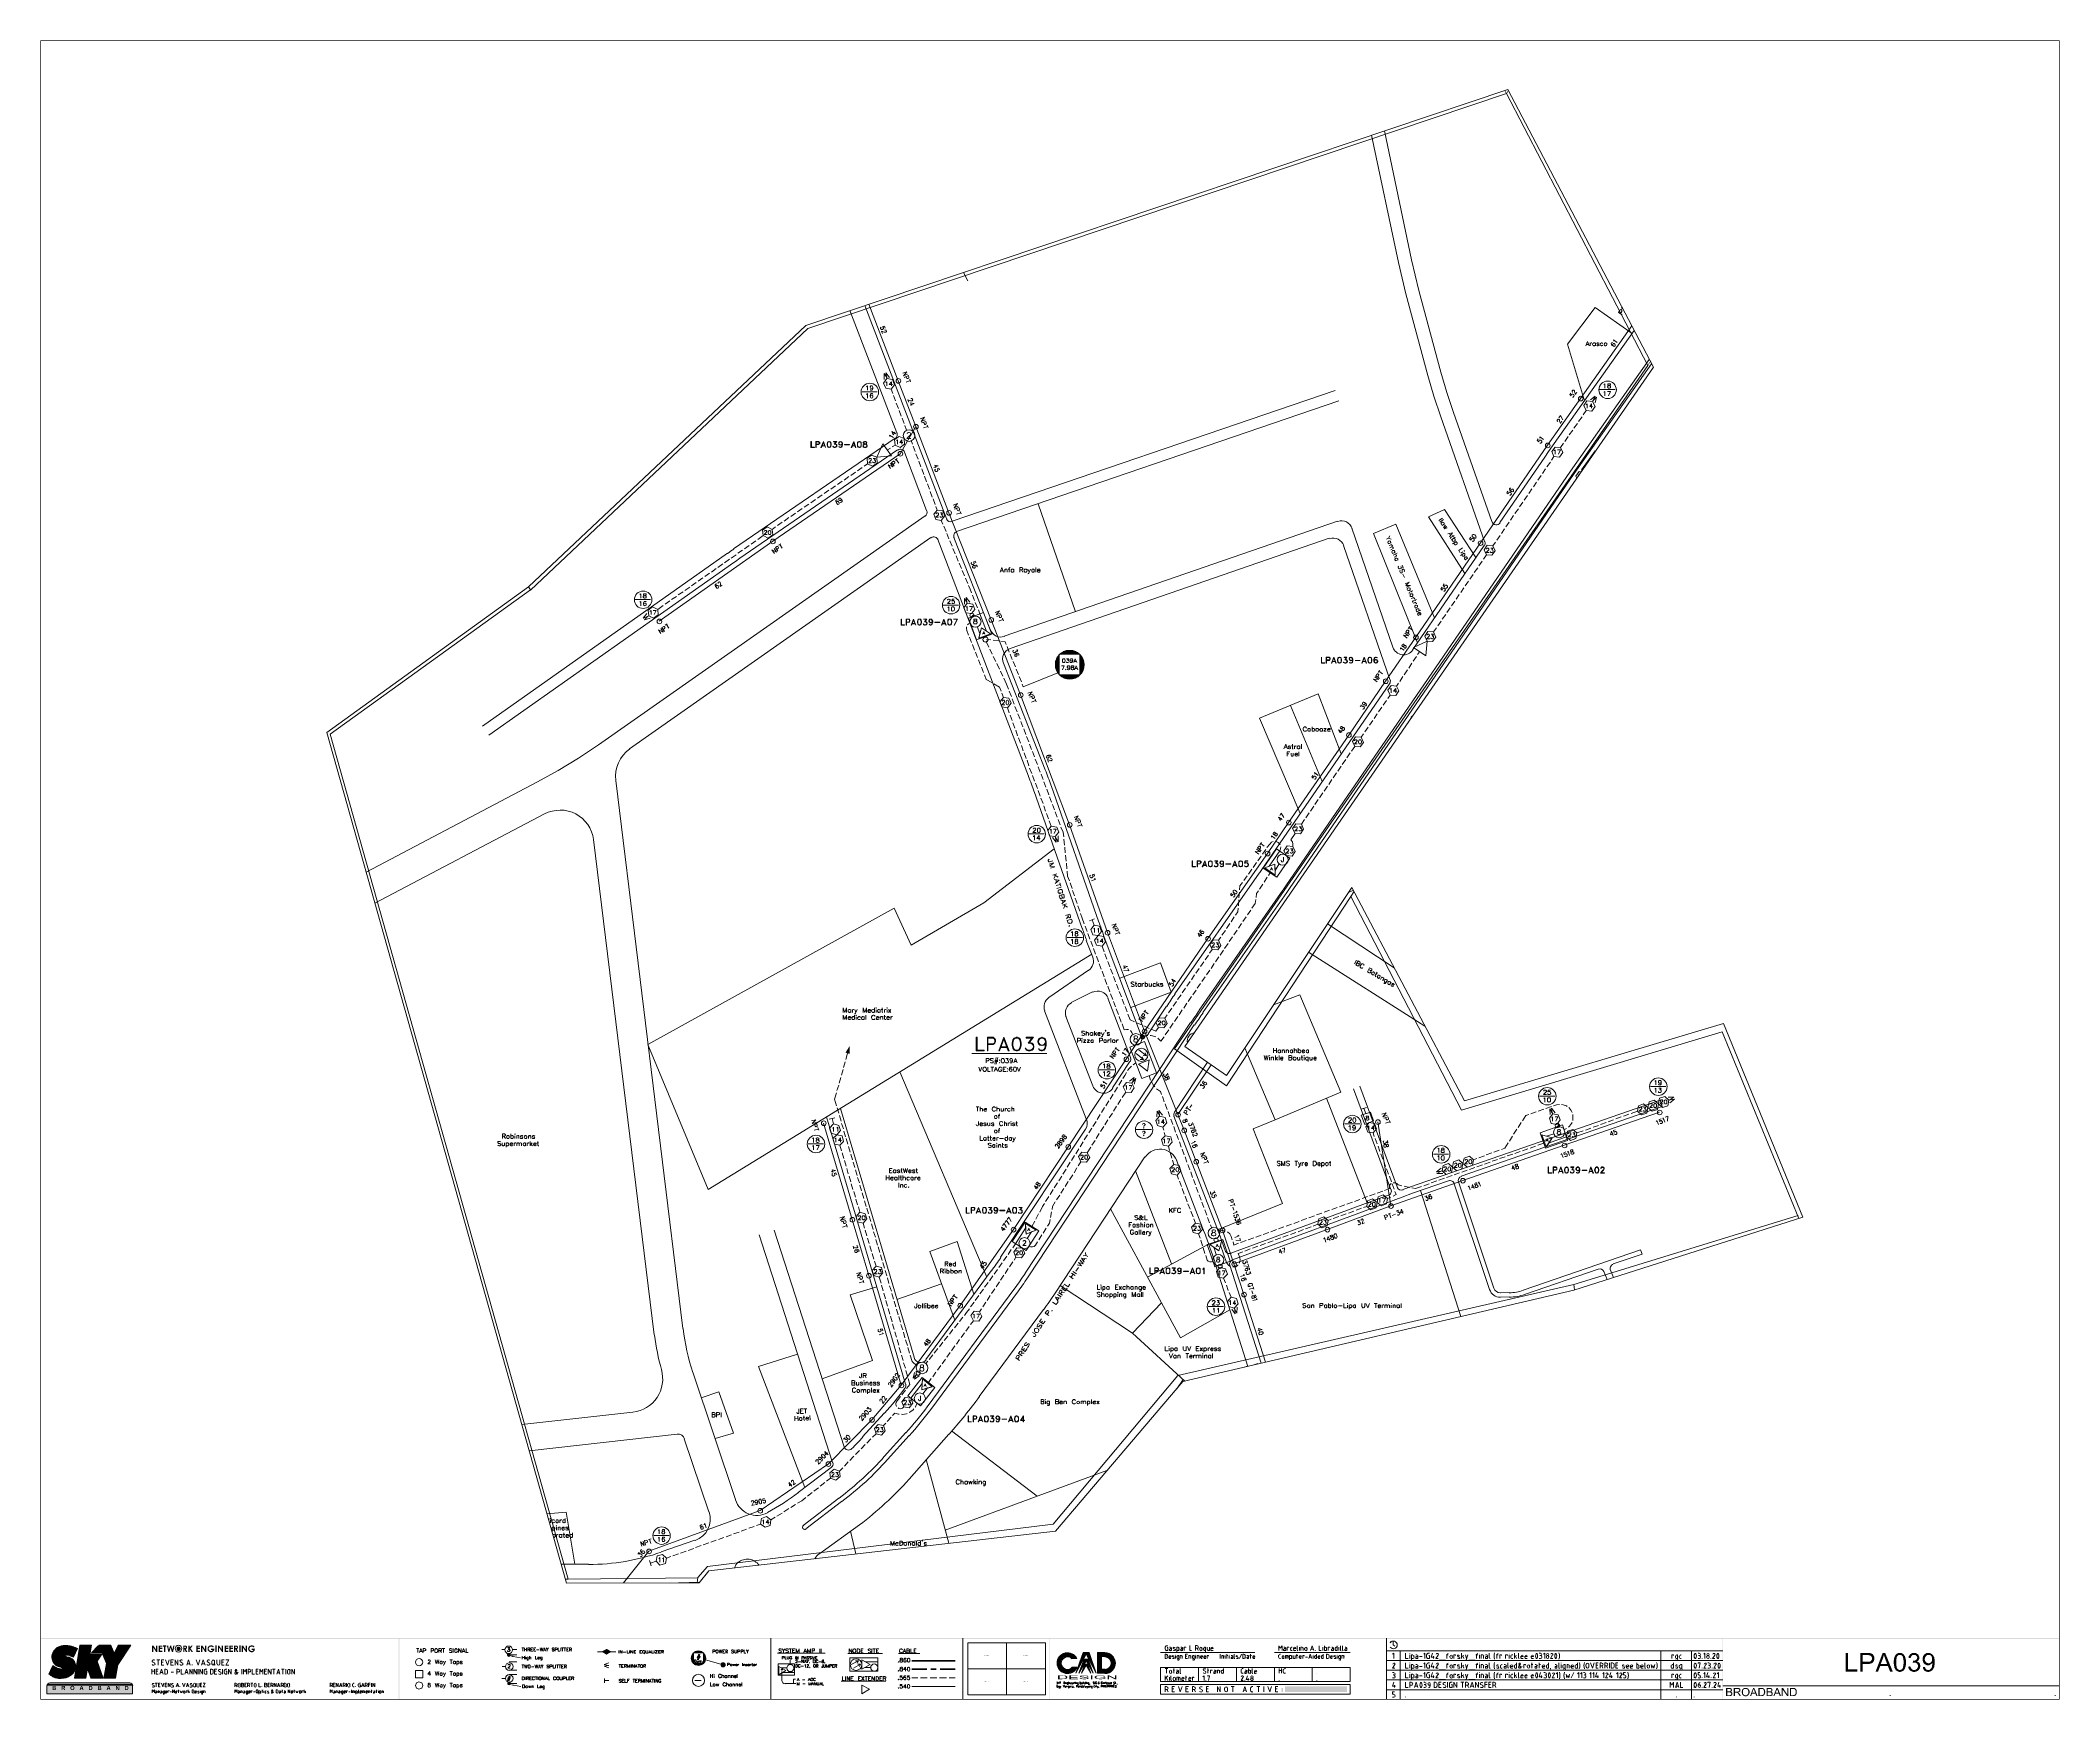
# Model space of a CAD drawing. Header units: millimetres. Extents: x 3.6 to 37.8, y 0.6 to 28.7.
import ezdxf

# ---------------------------------------------------------------- set-up
doc = ezdxf.new("R2010")
doc.units = ezdxf.units.MM
for name, color, linetype, true_color in [('PDF_a1$logo$mngr$FRAME-TB', 172, 'Continuous', 0x0000dd), ('PDF_Batangas$Geomap$Actives-Amplifier', 92, 'Continuous', 0x00b800), ('PDF_Batangas$Geomap$Actives-LineExtender', 94, 'Continuous', 0x009500), ('PDF_Batangas$Geomap$Actives-NodeReceiver', 104, 'Continuous', 0x009525), ('PDF_Batangas$Geomap$Cable-565', 23, 'Continuous', 0xdd8a6e), ('PDF_Batangas$Geomap$LOTS', 254, 'Continuous', 0xdcdcdc), ('PDF_Batangas$Geomap$MDU', 153, 'Continuous', 0x6ea5dd), ('PDF_Batangas$Geomap$ROAD', 8, 'Continuous', 0x808080), ('PDF_Batangas$Geomap$SDU', 157, 'Continuous', 0x396472), ('PDF_Batangas$Geomap$Symbols-EndOfLine', 15, 'Continuous', 0x954a4a), ('PDF_Text', 254, 'Continuous', 0xdbdbdb)]:
    doc.layers.add(name, color=color, linetype=linetype, true_color=true_color)
for name, color, linetype in [('PDF_Batangas$Geomap$Actives-PowerSupply', 1, 'Continuous'), ('PDF_Batangas$Geomap$BOUNDARY-NODE', 3, 'Continuous'), ('PDF_Batangas$Geomap$NAME-LANDMARK', 7, 'Continuous'), ('PDF_Batangas$Geomap$NAME-ROAD', 7, 'Continuous'), ('PDF_Batangas$Geomap$Passives-Highleg', 7, 'Continuous'), ('PDF_Batangas$Geomap$Passives-Splt2way', 7, 'Continuous'), ('PDF_Batangas$Geomap$Passives-TapOffs', 7, 'Continuous'), ('PDF_Batangas$Geomap$POLE', 7, 'Continuous'), ('PDF_Batangas$Geomap$STRAND', 7, 'Continuous'), ('PDF_Batangas$Geomap$Symbols-SelfTerminating', 7, 'Continuous'), ('PDF_Batangas$Geomap$Symbols-Terminator', 7, 'Continuous'), ('PDF_FRAME-TB', 7, 'Continuous')]:
    doc.layers.add(name, color=color, linetype=linetype)
doc.styles.add('PDF Century Gothic Bold', font='GOTHICB.TTF')

msp = doc.modelspace()

# ---------------------------------------------------------------- hatches: boundary and pattern name
at = {"layer": 'PDF_Batangas$Geomap$BOUNDARY-NODE', "transparency": 33554559}
for points in [[(28.364, 27.855), (28.362, 27.854), (28.395, 27.799), (28.404, 27.803)], [(28.373, 27.858), (28.364, 27.855), (28.404, 27.803)], [(28.429, 27.861), (28.428, 27.862), (28.395, 27.803), (28.404, 27.799)], [(28.434, 27.851), (28.429, 27.861), (28.404, 27.799)], [(30.84, 23.26), (30.835, 23.269), (30.785, 23.195), (30.793, 23.191)], [(30.84, 23.26), (30.84, 23.26), (30.793, 23.191)]]:
    msp.add_hatch(color=256, dxfattribs=at).paths.add_polyline_path(points)
at = {"layer": 'PDF_Batangas$Geomap$Cable-565', "transparency": 33554559}
msp.add_hatch(color=256, dxfattribs=at).paths.add_polyline_path([(17.274, 11.67), (17.203, 11.557), (17.274, 11.532)])
at = {"layer": 'PDF_FRAME-TB', "true_color": 0x808080, "transparency": 33554559}
for points in [[(5.457, 1.511), (5.478, 1.511), (5.524, 1.44), (5.524, 1.511), (5.545, 1.511), (5.545, 1.403), (5.524, 1.403), (5.478, 1.473), (5.478, 1.403), (5.457, 1.403)], [(5.57, 1.511), (5.632, 1.511), (5.632, 1.49), (5.591, 1.49), (5.591, 1.473), (5.632, 1.473), (5.632, 1.453), (5.591, 1.453), (5.591, 1.423), (5.632, 1.423), (5.632, 1.403), (5.57, 1.403)], [(5.64, 1.512), (5.699, 1.512), (5.699, 1.491), (5.678, 1.491), (5.678, 1.404), (5.657, 1.404), (5.657, 1.491), (5.64, 1.491)], [(5.707, 1.511), (5.728, 1.511), (5.741, 1.44), (5.762, 1.511), (5.778, 1.511), (5.799, 1.44), (5.816, 1.511), (5.837, 1.511), (5.812, 1.403), (5.791, 1.403), (5.77, 1.473), (5.749, 1.403), (5.732, 1.403)], [(5.903, 1.494), (5.903, 1.494), (5.899, 1.494), (5.899, 1.494), (5.899, 1.494), (5.895, 1.494), (5.895, 1.494), (5.895, 1.494), (5.891, 1.494), (5.891, 1.49), (5.891, 1.49), (5.887, 1.49), (5.887, 1.49), (5.887, 1.49), (5.882, 1.49), (5.882, 1.486), (5.882, 1.486), (5.882, 1.486), (5.878, 1.486), (5.878, 1.482), (5.878, 1.482), (5.878, 1.482), (5.878, 1.482), (5.874, 1.482), (5.874, 1.478), (5.874, 1.478), (5.874, 1.478), (5.874, 1.473), (5.87, 1.473), (5.87, 1.473), (5.87, 1.469), (5.87, 1.469), (5.87, 1.469), (5.87, 1.465), (5.87, 1.465), (5.87, 1.465), (5.87, 1.461), (5.87, 1.461), (5.87, 1.461), (5.87, 1.457), (5.87, 1.457), (5.87, 1.457), (5.87, 1.453), (5.87, 1.453), (5.87, 1.448), (5.87, 1.448), (5.87, 1.448), (5.87, 1.444), (5.87, 1.444), (5.87, 1.444), (5.87, 1.44), (5.87, 1.44), (5.87, 1.44), (5.874, 1.436), (5.874, 1.436), (5.874, 1.436), (5.874, 1.436), (5.874, 1.432), (5.878, 1.432), (5.878, 1.432), (5.878, 1.432), (5.878, 1.428), (5.882, 1.428), (5.882, 1.428), (5.882, 1.428), (5.882, 1.428), (5.887, 1.423), (5.887, 1.423), (5.887, 1.423), (5.887, 1.423), (5.891, 1.423), (5.891, 1.423), (5.891, 1.419), (5.895, 1.419), (5.895, 1.419), (5.899, 1.419), (5.899, 1.419), (5.899, 1.419), (5.903, 1.419), (5.903, 1.419), (5.903, 1.419), (5.907, 1.419), (5.907, 1.419), (5.907, 1.419), (5.912, 1.419), (5.912, 1.419), (5.912, 1.419), (5.916, 1.419), (5.916, 1.419), (5.916, 1.423), (5.92, 1.423), (5.92, 1.423), (5.92, 1.423), (5.924, 1.423), (5.924, 1.423), (5.924, 1.428), (5.928, 1.428), (5.928, 1.428), (5.928, 1.428), (5.928, 1.432), (5.933, 1.432), (5.933, 1.432), (5.933, 1.432), (5.933, 1.436), (5.933, 1.436), (5.937, 1.436), (5.937, 1.44), (5.937, 1.44), (5.937, 1.44), (5.937, 1.444), (5.937, 1.444), (5.937, 1.444), (5.941, 1.448), (5.941, 1.448), (5.941, 1.448), (5.941, 1.453), (5.941, 1.453), (5.941, 1.453), (5.941, 1.457), (5.941, 1.457), (5.941, 1.457), (5.941, 1.461), (5.941, 1.461), (5.941, 1.461), (5.941, 1.465), (5.941, 1.465), (5.941, 1.469), (5.937, 1.469), (5.937, 1.469), (5.937, 1.473), (5.937, 1.473), (5.937, 1.473), (5.937, 1.473), (5.937, 1.478), (5.933, 1.478), (5.933, 1.478), (5.933, 1.482), (5.933, 1.482), (5.928, 1.482), (5.928, 1.482), (5.928, 1.486), (5.928, 1.486), (5.928, 1.486), (5.924, 1.486), (5.924, 1.49), (5.924, 1.49), (5.92, 1.49), (5.92, 1.49), (5.92, 1.49), (5.916, 1.49), (5.916, 1.49), (5.916, 1.494), (5.912, 1.494), (5.912, 1.494), (5.912, 1.494), (5.907, 1.494), (5.907, 1.494), (5.907, 1.494), (5.903, 1.494), (5.903, 1.494)], [(6.07, 1.511), (6.091, 1.511), (6.091, 1.473), (6.12, 1.511), (6.145, 1.511), (6.108, 1.461), (6.149, 1.403), (6.124, 1.403), (6.091, 1.453), (6.091, 1.403), (6.07, 1.403)], [(6.208, 1.511), (6.266, 1.511), (6.266, 1.49), (6.229, 1.49), (6.229, 1.473), (6.266, 1.473), (6.266, 1.453), (6.229, 1.453), (6.229, 1.423), (6.266, 1.423), (6.266, 1.403), (6.208, 1.403)], [(6.287, 1.511), (6.308, 1.511), (6.354, 1.44), (6.354, 1.511), (6.375, 1.511), (6.375, 1.403), (6.354, 1.403), (6.308, 1.473), (6.308, 1.403), (6.287, 1.403)], [(6.504, 1.494), (6.487, 1.478), (6.487, 1.482), (6.487, 1.482), (6.483, 1.482), (6.483, 1.482), (6.483, 1.486), (6.479, 1.486), (6.479, 1.486), (6.479, 1.486), (6.475, 1.49), (6.475, 1.49), (6.475, 1.49), (6.475, 1.49), (6.47, 1.49), (6.47, 1.49), (6.47, 1.49), (6.466, 1.494), (6.466, 1.494), (6.466, 1.494), (6.462, 1.494), (6.462, 1.494), (6.462, 1.494), (6.458, 1.494), (6.458, 1.494), (6.454, 1.494), (6.454, 1.494), (6.454, 1.494), (6.45, 1.494), (6.45, 1.494), (6.45, 1.494), (6.445, 1.494), (6.445, 1.494), (6.445, 1.494), (6.441, 1.494), (6.441, 1.49), (6.441, 1.49), (6.437, 1.49), (6.437, 1.49), (6.437, 1.49), (6.433, 1.49), (6.433, 1.486), (6.433, 1.486), (6.433, 1.486), (6.429, 1.486), (6.429, 1.486), (6.429, 1.482), (6.425, 1.482), (6.425, 1.482), (6.425, 1.482), (6.425, 1.478), (6.425, 1.478), (6.42, 1.478), (6.42, 1.473), (6.42, 1.473), (6.42, 1.473), (6.42, 1.469), (6.42, 1.469), (6.416, 1.469), (6.416, 1.465), (6.416, 1.465), (6.416, 1.465), (6.416, 1.461), (6.416, 1.461), (6.416, 1.461), (6.416, 1.457), (6.416, 1.457), (6.416, 1.457), (6.416, 1.453), (6.416, 1.453), (6.416, 1.453), (6.416, 1.448), (6.416, 1.448), (6.416, 1.448), (6.42, 1.444), (6.42, 1.444), (6.42, 1.444), (6.42, 1.44), (6.42, 1.44), (6.42, 1.44), (6.42, 1.436), (6.425, 1.436), (6.425, 1.436), (6.425, 1.432), (6.425, 1.432), (6.429, 1.432), (6.429, 1.432), (6.429, 1.432), (6.429, 1.428), (6.429, 1.428), (6.433, 1.428), (6.433, 1.428), (6.433, 1.423), (6.433, 1.423), (6.437, 1.423), (6.437, 1.423), (6.437, 1.423), (6.441, 1.423), (6.441, 1.423), (6.441, 1.419), (6.445, 1.419), (6.445, 1.419), (6.445, 1.419), (6.45, 1.419), (6.45, 1.419), (6.454, 1.419), (6.454, 1.419), (6.454, 1.419), (6.458, 1.419), (6.458, 1.419), (6.458, 1.419), (6.462, 1.419), (6.462, 1.419), (6.462, 1.419), (6.466, 1.419), (6.466, 1.419), (6.47, 1.419), (6.47, 1.423), (6.47, 1.423), (6.47, 1.423), (6.475, 1.423), (6.475, 1.423), (6.475, 1.423), (6.475, 1.423), (6.479, 1.428), (6.479, 1.428), (6.479, 1.428), (6.479, 1.428), (6.483, 1.432), (6.483, 1.432), (6.483, 1.432), (6.483, 1.436), (6.487, 1.436), (6.487, 1.436), (6.487, 1.436), (6.454, 1.436), (6.454, 1.457), (6.508, 1.457), (6.508, 1.453), (6.508, 1.453), (6.508, 1.448), (6.508, 1.448), (6.508, 1.448), (6.508, 1.444), (6.508, 1.444), (6.508, 1.444), (6.508, 1.44), (6.508, 1.44), (6.508, 1.44), (6.508, 1.436), (6.508, 1.436), (6.508, 1.432), (6.504, 1.432), (6.504, 1.432), (6.504, 1.428), (6.504, 1.428), (6.504, 1.428), (6.504, 1.428), (6.5, 1.423), (6.5, 1.423), (6.5, 1.423), (6.5, 1.419), (6.5, 1.419), (6.495, 1.419), (6.495, 1.415), (6.495, 1.415), (6.495, 1.415), (6.491, 1.415), (6.491, 1.411), (6.491, 1.411), (6.491, 1.411), (6.487, 1.411), (6.487, 1.407), (6.487, 1.407), (6.483, 1.407), (6.483, 1.407), (6.483, 1.407), (6.483, 1.407), (6.479, 1.403), (6.479, 1.403), (6.479, 1.403), (6.475, 1.403), (6.475, 1.403), (6.475, 1.403), (6.47, 1.403), (6.47, 1.403), (6.47, 1.403), (6.466, 1.398), (6.466, 1.398), (6.466, 1.398), (6.462, 1.398), (6.462, 1.398), (6.462, 1.398), (6.458, 1.398), (6.458, 1.398), (6.454, 1.398), (6.454, 1.398), (6.454, 1.398), (6.454, 1.398), (6.45, 1.398), (6.45, 1.398), (6.445, 1.398), (6.445, 1.398), (6.445, 1.398), (6.441, 1.398), (6.441, 1.398), (6.441, 1.403), (6.437, 1.403), (6.437, 1.403), (6.437, 1.403), (6.433, 1.403), (6.433, 1.403), (6.433, 1.403), (6.429, 1.403), (6.429, 1.403), (6.429, 1.407), (6.425, 1.407), (6.425, 1.407), (6.425, 1.407), (6.42, 1.407), (6.42, 1.411), (6.42, 1.411), (6.416, 1.411), (6.416, 1.411), (6.416, 1.411), (6.416, 1.415), (6.412, 1.415), (6.412, 1.415), (6.412, 1.415), (6.412, 1.419), (6.408, 1.419), (6.408, 1.419), (6.408, 1.419), (6.408, 1.423), (6.408, 1.423), (6.404, 1.423), (6.404, 1.428), (6.404, 1.428), (6.404, 1.428), (6.404, 1.432), (6.4, 1.432), (6.4, 1.432), (6.4, 1.436), (6.4, 1.436), (6.4, 1.436), (6.4, 1.44), (6.4, 1.44), (6.4, 1.44), (6.395, 1.444), (6.395, 1.444), (6.395, 1.444), (6.395, 1.448), (6.395, 1.448), (6.395, 1.453), (6.395, 1.453), (6.395, 1.453), (6.395, 1.457), (6.395, 1.457), (6.395, 1.457), (6.395, 1.461), (6.395, 1.461), (6.395, 1.461), (6.395, 1.465), (6.395, 1.465), (6.395, 1.465), (6.395, 1.469), (6.395, 1.469), (6.395, 1.469), (6.4, 1.473), (6.4, 1.473), (6.4, 1.473), (6.4, 1.478), (6.4, 1.478), (6.4, 1.478), (6.4, 1.482), (6.4, 1.482), (6.404, 1.482), (6.404, 1.486), (6.404, 1.486), (6.404, 1.486), (6.404, 1.49), (6.404, 1.49), (6.408, 1.49), (6.408, 1.494), (6.408, 1.494), (6.408, 1.494), (6.412, 1.494), (6.412, 1.498), (6.412, 1.498), (6.412, 1.498), (6.416, 1.498), (6.416, 1.503), (6.416, 1.503), (6.416, 1.503), (6.42, 1.503), (6.42, 1.503), (6.42, 1.507), (6.42, 1.507), (6.425, 1.507), (6.425, 1.507), (6.425, 1.507), (6.429, 1.507), (6.429, 1.511), (6.429, 1.511), (6.433, 1.511), (6.433, 1.511), (6.433, 1.511), (6.437, 1.511), (6.437, 1.511), (6.437, 1.511), (6.441, 1.511), (6.441, 1.515), (6.441, 1.515), (6.445, 1.515), (6.445, 1.515), (6.445, 1.515), (6.45, 1.515), (6.45, 1.515), (6.454, 1.515), (6.454, 1.515), (6.454, 1.515), (6.458, 1.515), (6.458, 1.515), (6.458, 1.515), (6.462, 1.515), (6.462, 1.515), (6.462, 1.515), (6.466, 1.515), (6.466, 1.515), (6.47, 1.515), (6.47, 1.511), (6.47, 1.511), (6.475, 1.511), (6.475, 1.511), (6.475, 1.511), (6.479, 1.511), (6.479, 1.511), (6.479, 1.511), (6.483, 1.511), (6.483, 1.511), (6.483, 1.507), (6.483, 1.507), (6.487, 1.507), (6.487, 1.507), (6.487, 1.507), (6.487, 1.507), (6.491, 1.503), (6.491, 1.503), (6.491, 1.503), (6.495, 1.503), (6.495, 1.503), (6.495, 1.498), (6.495, 1.498), (6.5, 1.498), (6.5, 1.494), (6.5, 1.494), (6.504, 1.494)], [(6.571, 1.511), (6.591, 1.511), (6.637, 1.44), (6.637, 1.511), (6.658, 1.511), (6.658, 1.403), (6.641, 1.403), (6.591, 1.473), (6.591, 1.403), (6.571, 1.403)], [(6.687, 1.511), (6.746, 1.511), (6.746, 1.49), (6.708, 1.49), (6.708, 1.473), (6.746, 1.473), (6.746, 1.453), (6.708, 1.453), (6.708, 1.423), (6.746, 1.423), (6.746, 1.403), (6.687, 1.403)], [(6.767, 1.511), (6.825, 1.511), (6.825, 1.49), (6.787, 1.49), (6.787, 1.473), (6.825, 1.473), (6.825, 1.453), (6.787, 1.453), (6.787, 1.423), (6.825, 1.423), (6.825, 1.403), (6.767, 1.403)], [(6.975, 1.511), (6.996, 1.511), (7.042, 1.44), (7.042, 1.511), (7.063, 1.511), (7.063, 1.403), (7.046, 1.403), (6.996, 1.473), (6.996, 1.403), (6.975, 1.403)], [(7.192, 1.494), (7.175, 1.478), (7.175, 1.482), (7.175, 1.482), (7.171, 1.482), (7.171, 1.482), (7.171, 1.486), (7.171, 1.486), (7.167, 1.486), (7.167, 1.486), (7.167, 1.49), (7.163, 1.49), (7.163, 1.49), (7.163, 1.49), (7.159, 1.49), (7.159, 1.49), (7.159, 1.49), (7.154, 1.494), (7.154, 1.494), (7.154, 1.494), (7.15, 1.494), (7.15, 1.494), (7.15, 1.494), (7.146, 1.494), (7.146, 1.494), (7.146, 1.494), (7.142, 1.494), (7.142, 1.494), (7.142, 1.494), (7.138, 1.494), (7.138, 1.494), (7.138, 1.494), (7.133, 1.494), (7.133, 1.494), (7.133, 1.494), (7.129, 1.49), (7.129, 1.49), (7.129, 1.49), (7.125, 1.49), (7.125, 1.49), (7.125, 1.49), (7.121, 1.486), (7.121, 1.486), (7.121, 1.486), (7.117, 1.486), (7.117, 1.486), (7.117, 1.482), (7.117, 1.482), (7.113, 1.482), (7.113, 1.482), (7.113, 1.478), (7.113, 1.478), (7.113, 1.478), (7.108, 1.473), (7.108, 1.473), (7.108, 1.473), (7.108, 1.469), (7.108, 1.469), (7.108, 1.469), (7.108, 1.465), (7.108, 1.465), (7.104, 1.465), (7.104, 1.461), (7.104, 1.461), (7.104, 1.461), (7.104, 1.457), (7.104, 1.457), (7.104, 1.457), (7.104, 1.453), (7.104, 1.453), (7.104, 1.453), (7.104, 1.448), (7.108, 1.448), (7.108, 1.448), (7.108, 1.444), (7.108, 1.444), (7.108, 1.444), (7.108, 1.44), (7.108, 1.44), (7.108, 1.44), (7.113, 1.436), (7.113, 1.436), (7.113, 1.436), (7.113, 1.432), (7.113, 1.432), (7.117, 1.432), (7.117, 1.432), (7.117, 1.432), (7.117, 1.428), (7.121, 1.428), (7.121, 1.428), (7.121, 1.428), (7.121, 1.423), (7.125, 1.423), (7.125, 1.423), (7.125, 1.423), (7.129, 1.423), (7.129, 1.423), (7.129, 1.423), (7.133, 1.419), (7.133, 1.419), (7.133, 1.419), (7.138, 1.419), (7.138, 1.419), (7.138, 1.419), (7.142, 1.419), (7.142, 1.419), (7.146, 1.419), (7.146, 1.419), (7.146, 1.419), (7.15, 1.419), (7.15, 1.419), (7.15, 1.419), (7.154, 1.419), (7.154, 1.419), (7.154, 1.419), (7.159, 1.419), (7.159, 1.423), (7.159, 1.423), (7.163, 1.423), (7.163, 1.423), (7.163, 1.423), (7.163, 1.423), (7.167, 1.423), (7.167, 1.428), (7.167, 1.428), (7.167, 1.428), (7.171, 1.428), (7.171, 1.432), (7.171, 1.432), (7.171, 1.432), (7.175, 1.436), (7.175, 1.436), (7.175, 1.436), (7.175, 1.436), (7.142, 1.436), (7.142, 1.457), (7.2, 1.457), (7.2, 1.453), (7.2, 1.453), (7.2, 1.448), (7.2, 1.448), (7.2, 1.448), (7.2, 1.444), (7.2, 1.444), (7.196, 1.444), (7.196, 1.44), (7.196, 1.44), (7.196, 1.44), (7.196, 1.436), (7.196, 1.436), (7.196, 1.432), (7.196, 1.432), (7.196, 1.432), (7.192, 1.428), (7.192, 1.428), (7.192, 1.428), (7.192, 1.428), (7.192, 1.423), (7.192, 1.423), (7.188, 1.423), (7.188, 1.419), (7.188, 1.419), (7.188, 1.419), (7.184, 1.415), (7.184, 1.415), (7.184, 1.415), (7.184, 1.415), (7.179, 1.411), (7.179, 1.411), (7.179, 1.411), (7.179, 1.411), (7.175, 1.407), (7.175, 1.407), (7.175, 1.407), (7.171, 1.407), (7.171, 1.407), (7.171, 1.407), (7.171, 1.403), (7.167, 1.403), (7.167, 1.403), (7.167, 1.403), (7.163, 1.403), (7.163, 1.403), (7.163, 1.403), (7.159, 1.403), (7.159, 1.403), (7.159, 1.398), (7.154, 1.398), (7.154, 1.398), (7.154, 1.398), (7.15, 1.398), (7.15, 1.398), (7.146, 1.398), (7.146, 1.398), (7.146, 1.398), (7.146, 1.398), (7.142, 1.398), (7.142, 1.398), (7.138, 1.398), (7.138, 1.398), (7.138, 1.398), (7.133, 1.398), (7.133, 1.398), (7.133, 1.398), (7.129, 1.398), (7.129, 1.403), (7.125, 1.403), (7.125, 1.403), (7.125, 1.403), (7.121, 1.403), (7.121, 1.403), (7.121, 1.403), (7.117, 1.403), (7.117, 1.403), (7.117, 1.407), (7.117, 1.407), (7.113, 1.407), (7.113, 1.407), (7.113, 1.407), (7.108, 1.411), (7.108, 1.411), (7.108, 1.411), (7.104, 1.411), (7.104, 1.411), (7.104, 1.415), (7.104, 1.415), (7.1, 1.415), (7.1, 1.415), (7.1, 1.419), (7.1, 1.419), (7.096, 1.419), (7.096, 1.419), (7.096, 1.423), (7.096, 1.423), (7.096, 1.423), (7.092, 1.428), (7.092, 1.428), (7.092, 1.428), (7.092, 1.432), (7.092, 1.432), (7.088, 1.432), (7.088, 1.436), (7.088, 1.436), (7.088, 1.436), (7.088, 1.44), (7.088, 1.44), (7.088, 1.44), (7.088, 1.444), (7.088, 1.444), (7.088, 1.444), (7.083, 1.448), (7.083, 1.448), (7.083, 1.453), (7.083, 1.453), (7.083, 1.453), (7.083, 1.457), (7.083, 1.457), (7.083, 1.457), (7.083, 1.461), (7.083, 1.461), (7.083, 1.461), (7.083, 1.465), (7.083, 1.465), (7.083, 1.465), (7.088, 1.469), (7.088, 1.469), (7.088, 1.469), (7.088, 1.473), (7.088, 1.473), (7.088, 1.473), (7.088, 1.478), (7.088, 1.478), (7.088, 1.478), (7.088, 1.482), (7.092, 1.482), (7.092, 1.482), (7.092, 1.486), (7.092, 1.486), (7.092, 1.486), (7.092, 1.49), (7.096, 1.49), (7.096, 1.49), (7.096, 1.494), (7.096, 1.494), (7.1, 1.494), (7.1, 1.494), (7.1, 1.498), (7.1, 1.498), (7.1, 1.498), (7.104, 1.498), (7.104, 1.503), (7.104, 1.503), (7.108, 1.503), (7.108, 1.503), (7.108, 1.503), (7.108, 1.507), (7.113, 1.507), (7.113, 1.507), (7.113, 1.507), (7.117, 1.507), (7.117, 1.507), (7.117, 1.511), (7.121, 1.511), (7.121, 1.511), (7.121, 1.511), (7.125, 1.511), (7.125, 1.511), (7.125, 1.511), (7.129, 1.511), (7.129, 1.511), (7.129, 1.515), (7.133, 1.515), (7.133, 1.515), (7.133, 1.515), (7.138, 1.515), (7.138, 1.515), (7.138, 1.515), (7.142, 1.515), (7.142, 1.515), (7.142, 1.515), (7.146, 1.515), (7.146, 1.515), (7.15, 1.515), (7.15, 1.515), (7.15, 1.515), (7.154, 1.515), (7.154, 1.515), (7.154, 1.515), (7.159, 1.515), (7.159, 1.511), (7.159, 1.511), (7.163, 1.511), (7.163, 1.511), (7.167, 1.511), (7.167, 1.511), (7.167, 1.511), (7.171, 1.511), (7.171, 1.511), (7.171, 1.511), (7.171, 1.507), (7.171, 1.507), (7.175, 1.507), (7.175, 1.507), (7.175, 1.507), (7.179, 1.507), (7.179, 1.503), (7.179, 1.503), (7.184, 1.503), (7.184, 1.503), (7.184, 1.503), (7.184, 1.498), (7.188, 1.498), (7.188, 1.498), (7.188, 1.494), (7.192, 1.494), (7.192, 1.494)], [(34.145, 1.07), (34.145, 1.387), (34.187, 1.387), (34.187, 1.108), (34.341, 1.108), (34.341, 1.07)], [(35.206, 1.152), (35.243, 1.161), (35.243, 1.152), (35.243, 1.148), (35.248, 1.144), (35.248, 1.14), (35.248, 1.136), (35.252, 1.131), (35.252, 1.127), (35.256, 1.123), (35.256, 1.119), (35.26, 1.119), (35.26, 1.115), (35.264, 1.111), (35.264, 1.111), (35.268, 1.111), (35.273, 1.106), (35.277, 1.102), (35.281, 1.102), (35.281, 1.102), (35.285, 1.098), (35.289, 1.098), (35.293, 1.098), (35.298, 1.098), (35.302, 1.098), (35.31, 1.098), (35.314, 1.098), (35.319, 1.098), (35.323, 1.098), (35.327, 1.102), (35.331, 1.102), (35.331, 1.102), (35.335, 1.106), (35.339, 1.106), (35.344, 1.111), (35.348, 1.115), (35.352, 1.115), (35.352, 1.119), (35.356, 1.123), (35.356, 1.127), (35.36, 1.131), (35.36, 1.131), (35.364, 1.136), (35.364, 1.14), (35.364, 1.144), (35.369, 1.148), (35.369, 1.152), (35.369, 1.156), (35.369, 1.161), (35.369, 1.161), (35.369, 1.169), (35.369, 1.173), (35.369, 1.177), (35.364, 1.181), (35.364, 1.186), (35.364, 1.19), (35.36, 1.19), (35.36, 1.194), (35.356, 1.198), (35.356, 1.202), (35.352, 1.207), (35.352, 1.207), (35.348, 1.211), (35.344, 1.211), (35.339, 1.215), (35.339, 1.215), (35.335, 1.219), (35.331, 1.219), (35.327, 1.219), (35.323, 1.223), (35.319, 1.223), (35.314, 1.223), (35.31, 1.223), (35.306, 1.223), (35.302, 1.223), (35.298, 1.223), (35.293, 1.223), (35.289, 1.223), (35.285, 1.219), (35.281, 1.219), (35.281, 1.219), (35.285, 1.252), (35.289, 1.252), (35.289, 1.252), (35.293, 1.252), (35.298, 1.252), (35.302, 1.252), (35.306, 1.252), (35.31, 1.257), (35.314, 1.257), (35.319, 1.257), (35.323, 1.261), (35.327, 1.261), (35.331, 1.265), (35.335, 1.265), (35.339, 1.269), (35.339, 1.269), (35.344, 1.273), (35.348, 1.277), (35.348, 1.282), (35.352, 1.282), (35.352, 1.286), (35.352, 1.29), (35.352, 1.294), (35.356, 1.298), (35.356, 1.307), (35.356, 1.307), (35.356, 1.311), (35.352, 1.315), (35.352, 1.319), (35.352, 1.323), (35.352, 1.327), (35.348, 1.327), (35.348, 1.332), (35.344, 1.336), (35.339, 1.34), (35.339, 1.34), (35.335, 1.344), (35.335, 1.344), (35.331, 1.348), (35.327, 1.348), (35.323, 1.352), (35.319, 1.352), (35.314, 1.352), (35.31, 1.352), (35.306, 1.352), (35.302, 1.352), (35.298, 1.352), (35.293, 1.352), (35.289, 1.352), (35.285, 1.352), (35.281, 1.348), (35.277, 1.348), (35.273, 1.344), (35.273, 1.344), (35.268, 1.34), (35.264, 1.34), (35.264, 1.336), (35.26, 1.336), (35.26, 1.332), (35.256, 1.327), (35.256, 1.323), (35.252, 1.319), (35.252, 1.315), (35.248, 1.311), (35.248, 1.307), (35.248, 1.302), (35.248, 1.298), (35.248, 1.298), (35.21, 1.302), (35.21, 1.311), (35.21, 1.315), (35.21, 1.319), (35.214, 1.323), (35.214, 1.327), (35.214, 1.332), (35.218, 1.336), (35.218, 1.34), (35.223, 1.34), (35.223, 1.344), (35.227, 1.348), (35.227, 1.352), (35.231, 1.357), (35.235, 1.357), (35.235, 1.361), (35.239, 1.365), (35.239, 1.365), (35.243, 1.365), (35.248, 1.369), (35.252, 1.373), (35.252, 1.373), (35.256, 1.377), (35.26, 1.377), (35.264, 1.377), (35.268, 1.382), (35.273, 1.382), (35.277, 1.382), (35.281, 1.382), (35.285, 1.386), (35.289, 1.386), (35.293, 1.386), (35.298, 1.386), (35.302, 1.386), (35.306, 1.386), (35.31, 1.386), (35.314, 1.386), (35.319, 1.386), (35.323, 1.382), (35.327, 1.382), (35.331, 1.382), (35.335, 1.382), (35.339, 1.377), (35.344, 1.377), (35.348, 1.373), (35.348, 1.373), (35.352, 1.373), (35.356, 1.369), (35.36, 1.369), (35.364, 1.365), (35.369, 1.361), (35.373, 1.361), (35.373, 1.357), (35.377, 1.352), (35.377, 1.348), (35.381, 1.344), (35.381, 1.344), (35.385, 1.34), (35.385, 1.336), (35.389, 1.332), (35.389, 1.327), (35.389, 1.323), (35.394, 1.319), (35.394, 1.315), (35.394, 1.311), (35.394, 1.307), (35.394, 1.302), (35.394, 1.298), (35.394, 1.294), (35.394, 1.29), (35.394, 1.286), (35.389, 1.282), (35.389, 1.277), (35.385, 1.273), (35.385, 1.269), (35.381, 1.269), (35.381, 1.265), (35.381, 1.265), (35.377, 1.261), (35.377, 1.257), (35.373, 1.257), (35.369, 1.252), (35.364, 1.248), (35.36, 1.248), (35.36, 1.244), (35.356, 1.244), (35.352, 1.24), (35.356, 1.24), (35.36, 1.24), (35.364, 1.236), (35.369, 1.236), (35.373, 1.232), (35.377, 1.232), (35.377, 1.227), (35.381, 1.227), (35.385, 1.223), (35.389, 1.219), (35.389, 1.219), (35.394, 1.215), (35.394, 1.215), (35.398, 1.211), (35.398, 1.207), (35.402, 1.202), (35.402, 1.198), (35.402, 1.198), (35.406, 1.194), (35.406, 1.19), (35.406, 1.186), (35.406, 1.181), (35.41, 1.177), (35.41, 1.169), (35.41, 1.165), (35.41, 1.165), (35.41, 1.161), (35.41, 1.156), (35.41, 1.152), (35.406, 1.148), (35.406, 1.144), (35.406, 1.14), (35.406, 1.136), (35.402, 1.131), (35.402, 1.127), (35.402, 1.123), (35.398, 1.119), (35.398, 1.115), (35.394, 1.111), (35.394, 1.106), (35.389, 1.106), (35.385, 1.102), (35.385, 1.098), (35.381, 1.094), (35.381, 1.094), (35.377, 1.09), (35.373, 1.09), (35.369, 1.086), (35.364, 1.081), (35.364, 1.081), (35.36, 1.077), (35.356, 1.077), (35.352, 1.077), (35.348, 1.073), (35.344, 1.073), (35.339, 1.069), (35.335, 1.069), (35.331, 1.069), (35.327, 1.069), (35.323, 1.069), (35.319, 1.065), (35.314, 1.065), (35.31, 1.065), (35.306, 1.065), (35.302, 1.065), (35.298, 1.065), (35.293, 1.065), (35.289, 1.065), (35.285, 1.065), (35.281, 1.069), (35.277, 1.069), (35.273, 1.069), (35.268, 1.069), (35.264, 1.073), (35.26, 1.073), (35.256, 1.077), (35.252, 1.077), (35.252, 1.077), (35.248, 1.081), (35.243, 1.086), (35.239, 1.086), (35.235, 1.09), (35.235, 1.09), (35.231, 1.094), (35.231, 1.094), (35.227, 1.098), (35.223, 1.102), (35.223, 1.106), (35.218, 1.111), (35.218, 1.111), (35.214, 1.115), (35.214, 1.119), (35.21, 1.123), (35.21, 1.127), (35.21, 1.131), (35.206, 1.136), (35.206, 1.14), (35.206, 1.144), (35.206, 1.148), (35.206, 1.152), (35.206, 1.152)], [(20.995, 0.94), (20.995, 1.006), (21.136, 1.006), (21.136, 0.998), (21.024, 0.998), (21.024, 0.977), (21.128, 0.977), (21.128, 0.969), (21.024, 0.969), (21.024, 0.948), (21.141, 0.948), (21.141, 0.94)], [(21.166, 0.96), (21.191, 0.965), (21.191, 0.96), (21.191, 0.96), (21.191, 0.96), (21.195, 0.96), (21.195, 0.956), (21.195, 0.956), (21.195, 0.956), (21.199, 0.956), (21.199, 0.956), (21.199, 0.956), (21.199, 0.956), (21.203, 0.952), (21.203, 0.952), (21.207, 0.952), (21.207, 0.952), (21.211, 0.952), (21.211, 0.952), (21.216, 0.952), (21.216, 0.952), (21.22, 0.948), (21.22, 0.948), (21.224, 0.948), (21.224, 0.948), (21.228, 0.948), (21.232, 0.948), (21.232, 0.948), (21.236, 0.948), (21.241, 0.948), (21.241, 0.948), (21.245, 0.948), (21.249, 0.948), (21.249, 0.948), (21.249, 0.948), (21.253, 0.948), (21.257, 0.948), (21.257, 0.948), (21.261, 0.948), (21.266, 0.948), (21.266, 0.948), (21.27, 0.948), (21.274, 0.948), (21.274, 0.948), (21.278, 0.948), (21.278, 0.952), (21.282, 0.952), (21.282, 0.952), (21.286, 0.952), (21.286, 0.952), (21.291, 0.952), (21.291, 0.952), (21.291, 0.952), (21.295, 0.956), (21.295, 0.956), (21.295, 0.956), (21.295, 0.956), (21.295, 0.956), (21.295, 0.96), (21.295, 0.96), (21.295, 0.96), (21.295, 0.96), (21.295, 0.96), (21.291, 0.965), (21.291, 0.965), (21.291, 0.965), (21.291, 0.965), (21.286, 0.965), (21.286, 0.965), (21.282, 0.965), (21.282, 0.965), (21.278, 0.969), (21.274, 0.969), (21.274, 0.969), (21.274, 0.969), (21.27, 0.969), (21.27, 0.969), (21.266, 0.969), (21.266, 0.969), (21.261, 0.969), (21.261, 0.969), (21.257, 0.969), (21.253, 0.969), (21.249, 0.969), (21.249, 0.969), (21.245, 0.969), (21.241, 0.969), (21.241, 0.969), (21.236, 0.973), (21.232, 0.973), (21.228, 0.973), (21.224, 0.973), (21.224, 0.973), (21.22, 0.973), (21.216, 0.973), (21.216, 0.973), (21.211, 0.973), (21.211, 0.973), (21.207, 0.973), (21.207, 0.973), (21.203, 0.973), (21.203, 0.973), (21.203, 0.973), (21.199, 0.977), (21.195, 0.977), (21.195, 0.977), (21.191, 0.977), (21.191, 0.977), (21.186, 0.977), (21.186, 0.977), (21.186, 0.977), (21.182, 0.981), (21.182, 0.981), (21.182, 0.981), (21.178, 0.981), (21.178, 0.981), (21.178, 0.981), (21.178, 0.986), (21.174, 0.986), (21.174, 0.986), (21.174, 0.986), (21.174, 0.986), (21.174, 0.99), (21.174, 0.99), (21.174, 0.99), (21.174, 0.99), (21.174, 0.99), (21.174, 0.994), (21.178, 0.994), (21.178, 0.994), (21.178, 0.994), (21.178, 0.994), (21.178, 0.998), (21.182, 0.998), (21.182, 0.998), (21.182, 0.998), (21.186, 0.998), (21.186, 0.998), (21.191, 1.002), (21.191, 1.002), (21.195, 1.002), (21.195, 1.002), (21.199, 1.002), (21.199, 1.002), (21.203, 1.002), (21.203, 1.002), (21.207, 1.002), (21.207, 1.002), (21.211, 1.006), (21.216, 1.006), (21.216, 1.006), (21.22, 1.006), (21.22, 1.006), (21.224, 1.006), (21.228, 1.006), (21.228, 1.006), (21.232, 1.006), (21.236, 1.006), (21.236, 1.006), (21.241, 1.006), (21.241, 1.006), (21.245, 1.006), (21.249, 1.006), (21.249, 1.006), (21.253, 1.006), (21.257, 1.006), (21.257, 1.006), (21.261, 1.006), (21.266, 1.006), (21.266, 1.006), (21.27, 1.006), (21.274, 1.006), (21.274, 1.006), (21.278, 1.002), (21.278, 1.002), (21.278, 1.002), (21.282, 1.002), (21.286, 1.002), (21.286, 1.002), (21.291, 1.002), (21.291, 1.002), (21.295, 1.002), (21.295, 1.002), (21.299, 0.998), (21.299, 0.998), (21.303, 0.998), (21.303, 0.998), (21.303, 0.998), (21.303, 0.998), (21.307, 0.998), (21.307, 0.994), (21.307, 0.994), (21.311, 0.994), (21.311, 0.994), (21.311, 0.994), (21.311, 0.99), (21.311, 0.99), (21.316, 0.99), (21.316, 0.99), (21.316, 0.99), (21.316, 0.986), (21.316, 0.986), (21.291, 0.986), (21.291, 0.986), (21.291, 0.99), (21.291, 0.99), (21.286, 0.99), (21.286, 0.99), (21.286, 0.994), (21.286, 0.994), (21.282, 0.994), (21.282, 0.994), (21.282, 0.994), (21.278, 0.994), (21.278, 0.994), (21.274, 0.998), (21.274, 0.998), (21.27, 0.998), (21.27, 0.998), (21.266, 0.998), (21.266, 0.998), (21.261, 0.998), (21.257, 0.998), (21.257, 0.998), (21.253, 0.998), (21.249, 0.998), (21.249, 0.998), (21.245, 0.998), (21.245, 0.998), (21.241, 0.998), (21.236, 0.998), (21.232, 0.998), (21.232, 0.998), (21.228, 0.998), (21.224, 0.998), (21.224, 0.998), (21.22, 0.998), (21.216, 0.998), (21.216, 0.998), (21.211, 0.998), (21.211, 0.998), (21.211, 0.998), (21.211, 0.994), (21.207, 0.994), (21.207, 0.994), (21.203, 0.994), (21.203, 0.994), (21.203, 0.994), (21.199, 0.99), (21.199, 0.99), (21.199, 0.99), (21.199, 0.99), (21.199, 0.99), (21.199, 0.99), (21.199, 0.986), (21.199, 0.986), (21.203, 0.986), (21.203, 0.986), (21.203, 0.986), (21.207, 0.986), (21.207, 0.986), (21.207, 0.981), (21.207, 0.981), (21.211, 0.981), (21.211, 0.981), (21.216, 0.981), (21.216, 0.981), (21.22, 0.981), (21.22, 0.981), (21.224, 0.981), (21.228, 0.981), (21.228, 0.981), (21.232, 0.981), (21.236, 0.981), (21.241, 0.981), (21.245, 0.977), (21.245, 0.977), (21.249, 0.977), (21.253, 0.977), (21.257, 0.977), (21.257, 0.977), (21.261, 0.977), (21.266, 0.977), (21.27, 0.977), (21.27, 0.977), (21.274, 0.977), (21.274, 0.977), (21.278, 0.977), (21.278, 0.977), (21.282, 0.977), (21.282, 0.977), (21.286, 0.977), (21.286, 0.973), (21.286, 0.973), (21.291, 0.973), (21.295, 0.973), (21.295, 0.973), (21.299, 0.973), (21.299, 0.973), (21.303, 0.973), (21.303, 0.973), (21.307, 0.973), (21.307, 0.969), (21.311, 0.969), (21.311, 0.969), (21.311, 0.969), (21.316, 0.969), (21.316, 0.969), (21.316, 0.965), (21.316, 0.965), (21.32, 0.965), (21.32, 0.965), (21.32, 0.965), (21.32, 0.96), (21.32, 0.96), (21.32, 0.96), (21.32, 0.96), (21.32, 0.96), (21.32, 0.956), (21.32, 0.956), (21.32, 0.956), (21.32, 0.956), (21.32, 0.956), (21.316, 0.952), (21.316, 0.952), (21.316, 0.952), (21.316, 0.952), (21.311, 0.952), (21.311, 0.952), (21.311, 0.948), (21.307, 0.948), (21.307, 0.948), (21.303, 0.948), (21.303, 0.948), (21.303, 0.948), (21.299, 0.944), (21.299, 0.944), (21.295, 0.944), (21.291, 0.944), (21.291, 0.944), (21.286, 0.944), (21.286, 0.944), (21.282, 0.944), (21.282, 0.944), (21.278, 0.944), (21.278, 0.944), (21.274, 0.94), (21.27, 0.94), (21.27, 0.94), (21.266, 0.94), (21.266, 0.94), (21.261, 0.94), (21.257, 0.94), (21.257, 0.94), (21.253, 0.94), (21.249, 0.94), (21.249, 0.94), (21.245, 0.94), (21.245, 0.94), (21.241, 0.94), (21.236, 0.94), (21.232, 0.94), (21.232, 0.94), (21.228, 0.94), (21.224, 0.94), (21.224, 0.94), (21.22, 0.94), (21.22, 0.94), (21.216, 0.944), (21.211, 0.944), (21.211, 0.944), (21.207, 0.944), (21.207, 0.944), (21.207, 0.944), (21.203, 0.944), (21.199, 0.944), (21.199, 0.944), (21.195, 0.944), (21.195, 0.944), (21.191, 0.944), (21.191, 0.948), (21.186, 0.948), (21.186, 0.948), (21.182, 0.948), (21.182, 0.948), (21.178, 0.948), (21.178, 0.952), (21.178, 0.952), (21.178, 0.952), (21.174, 0.952), (21.174, 0.952), (21.174, 0.952), (21.17, 0.956), (21.17, 0.956), (21.17, 0.956), (21.17, 0.956), (21.17, 0.956), (21.17, 0.96), (21.166, 0.96), (21.166, 0.96), (21.166, 0.96), (21.166, 0.96)], [(21.52, 0.965), (21.52, 0.973), (21.603, 0.973), (21.603, 0.952), (21.599, 0.948), (21.599, 0.948), (21.595, 0.948), (21.595, 0.948), (21.591, 0.948), (21.587, 0.948), (21.587, 0.948), (21.583, 0.948), (21.583, 0.948), (21.578, 0.944), (21.578, 0.944), (21.574, 0.944), (21.574, 0.944), (21.57, 0.944), (21.566, 0.944), (21.566, 0.944), (21.562, 0.944), (21.562, 0.944), (21.558, 0.944), (21.558, 0.944), (21.553, 0.944), (21.549, 0.944), (21.549, 0.94), (21.545, 0.94), (21.541, 0.94), (21.541, 0.94), (21.537, 0.94), (21.537, 0.94), (21.532, 0.94), (21.528, 0.94), (21.528, 0.94), (21.524, 0.94), (21.524, 0.94), (21.52, 0.94), (21.516, 0.94), (21.516, 0.94), (21.512, 0.94), (21.507, 0.94), (21.507, 0.94), (21.503, 0.94), (21.499, 0.94), (21.499, 0.94), (21.495, 0.94), (21.491, 0.944), (21.491, 0.944), (21.487, 0.944), (21.487, 0.944), (21.482, 0.944), (21.478, 0.944), (21.478, 0.944), (21.474, 0.944), (21.474, 0.944), (21.47, 0.944), (21.47, 0.944), (21.466, 0.944), (21.462, 0.948), (21.462, 0.948), (21.457, 0.948), (21.457, 0.948), (21.453, 0.948), (21.453, 0.948), (21.453, 0.948), (21.449, 0.948), (21.449, 0.952), (21.445, 0.952), (21.445, 0.952), (21.441, 0.952), (21.441, 0.952), (21.441, 0.952), (21.437, 0.956), (21.437, 0.956), (21.437, 0.956), (21.432, 0.956), (21.432, 0.956), (21.432, 0.96), (21.432, 0.96), (21.432, 0.96), (21.428, 0.96), (21.428, 0.96), (21.428, 0.96), (21.428, 0.965), (21.428, 0.965), (21.424, 0.965), (21.424, 0.965), (21.424, 0.969), (21.424, 0.969), (21.424, 0.969), (21.424, 0.969), (21.424, 0.969), (21.424, 0.973), (21.424, 0.973), (21.424, 0.973), (21.424, 0.973), (21.424, 0.973), (21.424, 0.977), (21.424, 0.977), (21.424, 0.977), (21.424, 0.977), (21.424, 0.977), (21.424, 0.981), (21.424, 0.981), (21.428, 0.981), (21.428, 0.981), (21.428, 0.986), (21.428, 0.986), (21.428, 0.986), (21.428, 0.986), (21.432, 0.986), (21.432, 0.99), (21.432, 0.99), (21.432, 0.99), (21.437, 0.99), (21.437, 0.99), (21.437, 0.99), (21.437, 0.994), (21.441, 0.994), (21.441, 0.994), (21.441, 0.994), (21.445, 0.994), (21.445, 0.994), (21.449, 0.998), (21.449, 0.998), (21.449, 0.998), (21.453, 0.998), (21.453, 0.998), (21.457, 0.998), (21.457, 0.998), (21.462, 1.002), (21.462, 1.002), (21.466, 1.002), (21.466, 1.002), (21.47, 1.002), (21.47, 1.002), (21.474, 1.002), (21.478, 1.002), (21.478, 1.002), (21.482, 1.002), (21.482, 1.002), (21.487, 1.006), (21.487, 1.006), (21.491, 1.006), (21.495, 1.006), (21.495, 1.006), (21.499, 1.006), (21.503, 1.006), (21.503, 1.006), (21.507, 1.006), (21.512, 1.006), (21.512, 1.006), (21.516, 1.006), (21.52, 1.006), (21.52, 1.006), (21.524, 1.006), (21.524, 1.006), (21.528, 1.006), (21.532, 1.006), (21.532, 1.006), (21.537, 1.006), (21.541, 1.006), (21.541, 1.006), (21.545, 1.006), (21.549, 1.006), (21.549, 1.006), (21.553, 1.006), (21.553, 1.002), (21.558, 1.002), (21.558, 1.002), (21.562, 1.002), (21.562, 1.002), (21.566, 1.002), (21.57, 1.002), (21.57, 1.002), (21.574, 1.002), (21.574, 1.002), (21.578, 1.002), (21.578, 0.998), (21.583, 0.998), (21.583, 0.998), (21.583, 0.998), (21.587, 0.998), (21.587, 0.998), (21.587, 0.998), (21.591, 0.994), (21.591, 0.994), (21.591, 0.994), (21.591, 0.994), (21.595, 0.994), (21.595, 0.994), (21.595, 0.99), (21.595, 0.99), (21.599, 0.99), (21.599, 0.99), (21.599, 0.986), (21.599, 0.986), (21.578, 0.986), (21.574, 0.986), (21.574, 0.986), (21.574, 0.99), (21.574, 0.99), (21.57, 0.99), (21.57, 0.99), (21.57, 0.99), (21.566, 0.994), (21.566, 0.994), (21.566, 0.994), (21.566, 0.994), (21.562, 0.994), (21.562, 0.994), (21.558, 0.994), (21.558, 0.994), (21.553, 0.998), (21.553, 0.998), (21.549, 0.998), (21.549, 0.998), (21.545, 0.998), (21.541, 0.998), (21.541, 0.998), (21.537, 0.998), (21.537, 0.998), (21.532, 0.998), (21.528, 0.998), (21.528, 0.998), (21.524, 0.998), (21.52, 0.998), (21.52, 0.998), (21.516, 0.998), (21.516, 0.998), (21.512, 0.998), (21.507, 0.998), (21.507, 0.998), (21.503, 0.998), (21.499, 0.998), (21.499, 0.998), (21.495, 0.998), (21.495, 0.998), (21.491, 0.998), (21.491, 0.998), (21.487, 0.998), (21.487, 0.998), (21.482, 0.994), (21.478, 0.994), (21.478, 0.994), (21.474, 0.994), (21.474, 0.994), (21.474, 0.994), (21.47, 0.994), (21.47, 0.994), (21.47, 0.994), (21.466, 0.99), (21.466, 0.99), (21.462, 0.99), (21.462, 0.99), (21.462, 0.99), (21.457, 0.986), (21.457, 0.986), (21.457, 0.986), (21.457, 0.986), (21.457, 0.986), (21.453, 0.986), (21.453, 0.981), (21.453, 0.981), (21.453, 0.981), (21.453, 0.981), (21.453, 0.981), (21.453, 0.977), (21.449, 0.977), (21.449, 0.977), (21.449, 0.977), (21.449, 0.977), (21.449, 0.973), (21.449, 0.973), (21.449, 0.973), (21.449, 0.973), (21.449, 0.969), (21.449, 0.969), (21.449, 0.969), (21.453, 0.969), (21.453, 0.969), (21.453, 0.965), (21.453, 0.965), (21.453, 0.965), (21.453, 0.965), (21.453, 0.965), (21.457, 0.96), (21.457, 0.96), (21.457, 0.96), (21.457, 0.96), (21.457, 0.96), (21.462, 0.96), (21.462, 0.956), (21.462, 0.956), (21.466, 0.956), (21.466, 0.956), (21.47, 0.956), (21.47, 0.956), (21.47, 0.952), (21.474, 0.952), (21.474, 0.952), (21.478, 0.952), (21.478, 0.952), (21.482, 0.952), (21.487, 0.952), (21.487, 0.952), (21.491, 0.952), (21.491, 0.948), (21.495, 0.948), (21.499, 0.948), (21.499, 0.948), (21.503, 0.948), (21.503, 0.948), (21.507, 0.948), (21.512, 0.948), (21.512, 0.948), (21.516, 0.948), (21.52, 0.948), (21.52, 0.948), (21.524, 0.948), (21.528, 0.948), (21.528, 0.948), (21.532, 0.948), (21.532, 0.948), (21.537, 0.948), (21.541, 0.948), (21.541, 0.948), (21.545, 0.948), (21.549, 0.948), (21.549, 0.948), (21.553, 0.952), (21.553, 0.952), (21.558, 0.952), (21.558, 0.952), (21.562, 0.952), (21.566, 0.952), (21.566, 0.952), (21.57, 0.952), (21.57, 0.952), (21.574, 0.952), (21.574, 0.952), (21.578, 0.956), (21.578, 0.956), (21.578, 0.965)], [(21.641, 0.94), (21.641, 1.006), (21.666, 1.006), (21.766, 0.956), (21.766, 1.006), (21.791, 1.006), (21.791, 0.94), (21.766, 0.94), (21.666, 0.99), (21.666, 0.94)], [(33.063, 0.656), (33.063, 0.794), (33.083, 0.794), (33.154, 0.685), (33.154, 0.794), (33.171, 0.794), (33.171, 0.656), (33.154, 0.656), (33.079, 0.76), (33.079, 0.656)]]:
    msp.add_hatch(color=8, dxfattribs=at).paths.add_polyline_path(points)
h = msp.add_hatch(color=8, dxfattribs=at)
h.paths.add_polyline_path([(5.983, 1.511), (6.003, 1.511), (6.008, 1.511), (6.008, 1.511), (6.012, 1.511), (6.012, 1.511), (6.016, 1.511), (6.016, 1.511), (6.016, 1.511), (6.02, 1.511), (6.02, 1.511), (6.024, 1.511), (6.024, 1.511), (6.024, 1.511), (6.024, 1.511), (6.028, 1.511), (6.028, 1.511), (6.028, 1.511), (6.028, 1.507), (6.033, 1.507), (6.033, 1.507), (6.033, 1.507), (6.033, 1.507), (6.037, 1.507), (6.037, 1.507), (6.037, 1.503), (6.041, 1.503), (6.041, 1.503), (6.041, 1.498), (6.041, 1.498), (6.041, 1.498), (6.041, 1.498), (6.045, 1.498), (6.045, 1.494), (6.045, 1.494), (6.045, 1.494), (6.045, 1.49), (6.045, 1.49), (6.045, 1.49), (6.045, 1.486), (6.049, 1.486), (6.049, 1.482), (6.049, 1.482), (6.049, 1.482), (6.049, 1.482), (6.049, 1.478), (6.049, 1.478), (6.049, 1.473), (6.045, 1.473), (6.045, 1.473), (6.045, 1.469), (6.045, 1.469), (6.045, 1.469), (6.045, 1.465), (6.045, 1.465), (6.045, 1.465), (6.041, 1.461), (6.041, 1.461), (6.041, 1.461), (6.041, 1.461), (6.041, 1.457), (6.037, 1.457), (6.037, 1.457), (6.037, 1.457), (6.037, 1.457), (6.033, 1.453), (6.033, 1.453), (6.033, 1.453), (6.028, 1.453), (6.028, 1.453), (6.028, 1.453), (6.053, 1.403), (6.028, 1.403), (6.003, 1.448), (6.003, 1.448), (6.003, 1.403), (5.983, 1.403)], flags=0)
h.paths.add_polyline_path([(6.003, 1.469), (6.012, 1.469), (6.012, 1.469), (6.016, 1.469), (6.016, 1.469), (6.016, 1.469), (6.02, 1.469), (6.02, 1.469), (6.02, 1.469), (6.024, 1.469), (6.024, 1.469), (6.024, 1.473), (6.024, 1.473), (6.024, 1.473), (6.024, 1.473), (6.028, 1.478), (6.028, 1.478), (6.028, 1.478), (6.028, 1.482), (6.028, 1.482), (6.028, 1.482), (6.028, 1.486), (6.024, 1.486), (6.024, 1.486), (6.024, 1.486), (6.024, 1.49), (6.024, 1.49), (6.02, 1.49), (6.02, 1.49), (6.02, 1.49), (6.02, 1.49), (6.016, 1.49), (6.016, 1.49), (6.016, 1.49), (6.012, 1.49), (6.012, 1.49), (6.008, 1.49), (6.003, 1.49)], flags=0)
h = msp.add_hatch(color=8, dxfattribs=at)
h.paths.add_polyline_path([(6.846, 1.511), (6.867, 1.511), (6.871, 1.511), (6.871, 1.511), (6.875, 1.511), (6.875, 1.511), (6.879, 1.511), (6.879, 1.511), (6.883, 1.511), (6.883, 1.511), (6.883, 1.511), (6.887, 1.511), (6.887, 1.511), (6.887, 1.511), (6.892, 1.511), (6.892, 1.511), (6.892, 1.511), (6.892, 1.511), (6.896, 1.507), (6.896, 1.507), (6.896, 1.507), (6.896, 1.507), (6.9, 1.507), (6.9, 1.507), (6.9, 1.507), (6.9, 1.503), (6.904, 1.503), (6.904, 1.503), (6.904, 1.498), (6.904, 1.498), (6.908, 1.498), (6.908, 1.498), (6.908, 1.498), (6.908, 1.494), (6.908, 1.494), (6.908, 1.494), (6.908, 1.49), (6.908, 1.49), (6.912, 1.49), (6.912, 1.486), (6.912, 1.486), (6.912, 1.482), (6.912, 1.482), (6.912, 1.482), (6.912, 1.482), (6.912, 1.478), (6.912, 1.478), (6.912, 1.473), (6.912, 1.473), (6.912, 1.473), (6.908, 1.469), (6.908, 1.469), (6.908, 1.469), (6.908, 1.465), (6.908, 1.465), (6.908, 1.465), (6.908, 1.461), (6.904, 1.461), (6.904, 1.461), (6.904, 1.461), (6.904, 1.457), (6.904, 1.457), (6.9, 1.457), (6.9, 1.457), (6.9, 1.457), (6.896, 1.453), (6.896, 1.453), (6.896, 1.453), (6.892, 1.453), (6.892, 1.453), (6.892, 1.453), (6.917, 1.403), (6.892, 1.403), (6.871, 1.448), (6.867, 1.448), (6.867, 1.403), (6.846, 1.403)], flags=0)
h.paths.add_polyline_path([(6.867, 1.469), (6.875, 1.469), (6.875, 1.469), (6.879, 1.469), (6.879, 1.469), (6.879, 1.469), (6.883, 1.469), (6.883, 1.469), (6.883, 1.469), (6.887, 1.469), (6.887, 1.469), (6.887, 1.473), (6.887, 1.473), (6.887, 1.473), (6.892, 1.473), (6.892, 1.478), (6.892, 1.478), (6.892, 1.478), (6.892, 1.482), (6.892, 1.482), (6.892, 1.482), (6.892, 1.486), (6.887, 1.486), (6.887, 1.486), (6.887, 1.486), (6.887, 1.49), (6.887, 1.49), (6.883, 1.49), (6.883, 1.49), (6.883, 1.49), (6.883, 1.49), (6.879, 1.49), (6.879, 1.49), (6.879, 1.49), (6.875, 1.49), (6.875, 1.49), (6.871, 1.49), (6.867, 1.49)], flags=0)
h = msp.add_hatch(color=8, dxfattribs=at)
h.paths.add_polyline_path([(34.393, 1.069), (34.393, 1.386), (34.51, 1.386), (34.518, 1.386), (34.522, 1.386), (34.526, 1.382), (34.53, 1.382), (34.535, 1.382), (34.543, 1.382), (34.543, 1.382), (34.547, 1.382), (34.551, 1.382), (34.555, 1.382), (34.56, 1.382), (34.564, 1.382), (34.568, 1.377), (34.572, 1.377), (34.576, 1.377), (34.58, 1.373), (34.585, 1.373), (34.589, 1.373), (34.593, 1.369), (34.597, 1.369), (34.597, 1.365), (34.601, 1.365), (34.605, 1.361), (34.605, 1.357), (34.61, 1.357), (34.614, 1.352), (34.614, 1.348), (34.618, 1.344), (34.618, 1.34), (34.622, 1.336), (34.622, 1.336), (34.626, 1.332), (34.626, 1.327), (34.626, 1.323), (34.63, 1.319), (34.63, 1.315), (34.63, 1.311), (34.63, 1.307), (34.63, 1.302), (34.63, 1.298), (34.63, 1.294), (34.63, 1.294), (34.63, 1.29), (34.63, 1.286), (34.63, 1.282), (34.63, 1.277), (34.63, 1.273), (34.63, 1.269), (34.626, 1.265), (34.626, 1.261), (34.626, 1.257), (34.622, 1.252), (34.622, 1.248), (34.618, 1.244), (34.618, 1.24), (34.614, 1.236), (34.614, 1.232), (34.61, 1.232), (34.61, 1.227), (34.605, 1.227), (34.605, 1.223), (34.601, 1.223), (34.601, 1.219), (34.597, 1.219), (34.593, 1.215), (34.589, 1.215), (34.589, 1.211), (34.585, 1.211), (34.58, 1.211), (34.576, 1.207), (34.572, 1.207), (34.568, 1.207), (34.564, 1.202), (34.56, 1.202), (34.555, 1.202), (34.551, 1.202), (34.547, 1.198), (34.543, 1.198), (34.539, 1.198), (34.53, 1.198), (34.526, 1.198), (34.522, 1.198), (34.518, 1.198), (34.514, 1.198), (34.434, 1.198), (34.434, 1.069)], flags=0)
h.paths.add_polyline_path([(34.434, 1.236), (34.514, 1.236), (34.522, 1.236), (34.526, 1.236), (34.53, 1.236), (34.535, 1.236), (34.543, 1.236), (34.547, 1.24), (34.551, 1.24), (34.555, 1.24), (34.555, 1.24), (34.56, 1.244), (34.564, 1.244), (34.568, 1.244), (34.568, 1.248), (34.572, 1.248), (34.572, 1.248), (34.576, 1.252), (34.576, 1.257), (34.58, 1.261), (34.58, 1.261), (34.585, 1.265), (34.585, 1.269), (34.589, 1.273), (34.589, 1.277), (34.589, 1.282), (34.589, 1.286), (34.589, 1.29), (34.589, 1.294), (34.589, 1.298), (34.589, 1.302), (34.589, 1.307), (34.589, 1.311), (34.585, 1.315), (34.585, 1.319), (34.58, 1.323), (34.58, 1.323), (34.58, 1.327), (34.576, 1.327), (34.572, 1.332), (34.572, 1.336), (34.568, 1.336), (34.564, 1.34), (34.56, 1.34), (34.555, 1.344), (34.551, 1.344), (34.551, 1.344), (34.547, 1.344), (34.543, 1.344), (34.539, 1.344), (34.535, 1.348), (34.53, 1.348), (34.526, 1.348), (34.522, 1.348), (34.514, 1.348), (34.434, 1.348)], flags=0)
h = msp.add_hatch(color=8, dxfattribs=at)
h.paths.add_polyline_path([(34.651, 1.069), (34.772, 1.386), (34.814, 1.386), (34.943, 1.069), (34.897, 1.069), (34.86, 1.165), (34.731, 1.165), (34.693, 1.069)], flags=0)
h.paths.add_polyline_path([(34.739, 1.198), (34.847, 1.198), (34.814, 1.286), (34.814, 1.29), (34.81, 1.294), (34.81, 1.302), (34.806, 1.307), (34.806, 1.311), (34.806, 1.315), (34.801, 1.319), (34.801, 1.323), (34.801, 1.327), (34.797, 1.332), (34.797, 1.336), (34.797, 1.34), (34.793, 1.34), (34.793, 1.344), (34.793, 1.348), (34.793, 1.352), (34.793, 1.348), (34.789, 1.344), (34.789, 1.34), (34.789, 1.336), (34.789, 1.332), (34.785, 1.327), (34.785, 1.323), (34.785, 1.319), (34.781, 1.315), (34.781, 1.311), (34.781, 1.307), (34.776, 1.302), (34.776, 1.298), (34.776, 1.294), (34.776, 1.29)], flags=0)
h = msp.add_hatch(color=8, dxfattribs=at)
h.paths.add_polyline_path([(34.96, 1.227), (34.96, 1.232), (34.96, 1.236), (34.96, 1.24), (34.96, 1.244), (34.96, 1.252), (34.96, 1.257), (34.964, 1.261), (34.964, 1.265), (34.964, 1.269), (34.964, 1.273), (34.964, 1.277), (34.964, 1.282), (34.964, 1.286), (34.964, 1.29), (34.968, 1.294), (34.968, 1.298), (34.968, 1.302), (34.968, 1.307), (34.972, 1.307), (34.972, 1.311), (34.972, 1.315), (34.972, 1.319), (34.977, 1.323), (34.977, 1.327), (34.981, 1.332), (34.981, 1.336), (34.985, 1.34), (34.985, 1.344), (34.989, 1.348), (34.989, 1.352), (34.993, 1.352), (34.997, 1.357), (34.997, 1.361), (35.002, 1.361), (35.006, 1.365), (35.006, 1.365), (35.01, 1.369), (35.014, 1.373), (35.018, 1.373), (35.018, 1.377), (35.022, 1.377), (35.027, 1.377), (35.031, 1.382), (35.035, 1.382), (35.039, 1.382), (35.043, 1.382), (35.047, 1.386), (35.052, 1.386), (35.056, 1.386), (35.06, 1.386), (35.064, 1.386), (35.068, 1.386), (35.072, 1.386), (35.077, 1.386), (35.081, 1.386), (35.085, 1.382), (35.089, 1.382), (35.093, 1.382), (35.097, 1.377), (35.102, 1.377), (35.106, 1.377), (35.106, 1.373), (35.11, 1.373), (35.114, 1.369), (35.118, 1.369), (35.123, 1.365), (35.123, 1.361), (35.127, 1.361), (35.131, 1.357), (35.135, 1.352), (35.135, 1.348), (35.139, 1.344), (35.139, 1.344), (35.139, 1.344), (35.143, 1.34), (35.143, 1.336), (35.148, 1.332), (35.148, 1.327), (35.152, 1.323), (35.152, 1.319), (35.152, 1.315), (35.156, 1.311), (35.156, 1.307), (35.156, 1.302), (35.156, 1.298), (35.16, 1.294), (35.16, 1.294), (35.16, 1.29), (35.16, 1.286), (35.16, 1.282), (35.16, 1.277), (35.164, 1.273), (35.164, 1.269), (35.164, 1.265), (35.164, 1.261), (35.164, 1.257), (35.164, 1.252), (35.164, 1.248), (35.164, 1.24), (35.164, 1.236), (35.164, 1.232), (35.164, 1.227), (35.164, 1.227), (35.164, 1.219), (35.164, 1.215), (35.164, 1.211), (35.164, 1.207), (35.164, 1.198), (35.164, 1.194), (35.164, 1.19), (35.164, 1.186), (35.164, 1.181), (35.164, 1.177), (35.16, 1.173), (35.16, 1.169), (35.16, 1.165), (35.16, 1.161), (35.16, 1.156), (35.16, 1.152), (35.156, 1.148), (35.156, 1.144), (35.156, 1.144), (35.156, 1.14), (35.152, 1.136), (35.152, 1.131), (35.152, 1.127), (35.148, 1.123), (35.148, 1.119), (35.143, 1.115), (35.143, 1.111), (35.139, 1.106), (35.139, 1.102), (35.135, 1.102), (35.135, 1.098), (35.131, 1.094), (35.127, 1.09), (35.127, 1.09), (35.123, 1.086), (35.118, 1.086), (35.118, 1.081), (35.114, 1.081), (35.11, 1.077), (35.106, 1.077), (35.102, 1.073), (35.097, 1.073), (35.093, 1.069), (35.089, 1.069), (35.085, 1.069), (35.081, 1.069), (35.077, 1.065), (35.072, 1.065), (35.068, 1.065), (35.064, 1.065), (35.064, 1.065), (35.06, 1.065), (35.052, 1.065), (35.047, 1.065), (35.043, 1.069), (35.039, 1.069), (35.035, 1.069), (35.031, 1.069), (35.027, 1.073), (35.027, 1.073), (35.022, 1.073), (35.018, 1.077), (35.014, 1.077), (35.01, 1.081), (35.006, 1.081), (35.006, 1.086), (35.002, 1.09), (34.997, 1.09), (34.993, 1.094), (34.993, 1.098), (34.993, 1.098), (34.989, 1.102), (34.989, 1.102), (34.985, 1.106), (34.985, 1.111), (34.981, 1.111), (34.981, 1.115), (34.981, 1.119), (34.977, 1.123), (34.977, 1.123), (34.977, 1.127), (34.972, 1.131), (34.972, 1.136), (34.972, 1.14), (34.968, 1.144), (34.968, 1.148), (34.968, 1.152), (34.968, 1.156), (34.968, 1.161), (34.964, 1.165), (34.964, 1.169), (34.964, 1.173), (34.964, 1.177), (34.964, 1.181), (34.964, 1.186), (34.964, 1.194), (34.96, 1.198), (34.96, 1.202), (34.96, 1.207), (34.96, 1.215), (34.96, 1.219), (34.96, 1.223), (34.96, 1.227)], flags=0)
h.paths.add_polyline_path([(35.002, 1.227), (35.002, 1.219), (35.002, 1.215), (35.002, 1.207), (35.002, 1.202), (35.002, 1.194), (35.002, 1.19), (35.002, 1.186), (35.002, 1.181), (35.002, 1.177), (35.002, 1.169), (35.006, 1.165), (35.006, 1.161), (35.006, 1.156), (35.006, 1.152), (35.006, 1.152), (35.01, 1.148), (35.01, 1.144), (35.01, 1.14), (35.01, 1.136), (35.014, 1.136), (35.014, 1.131), (35.014, 1.127), (35.018, 1.127), (35.018, 1.123), (35.018, 1.123), (35.022, 1.119), (35.022, 1.115), (35.027, 1.111), (35.031, 1.111), (35.035, 1.106), (35.039, 1.106), (35.039, 1.102), (35.043, 1.102), (35.047, 1.098), (35.052, 1.098), (35.056, 1.098), (35.06, 1.098), (35.064, 1.098), (35.068, 1.098), (35.072, 1.098), (35.077, 1.098), (35.077, 1.098), (35.081, 1.102), (35.085, 1.102), (35.089, 1.106), (35.093, 1.106), (35.097, 1.111), (35.097, 1.115), (35.102, 1.115), (35.106, 1.119), (35.106, 1.123), (35.11, 1.123), (35.11, 1.127), (35.11, 1.131), (35.114, 1.131), (35.114, 1.136), (35.114, 1.14), (35.114, 1.14), (35.118, 1.144), (35.118, 1.148), (35.118, 1.152), (35.118, 1.156), (35.123, 1.161), (35.123, 1.165), (35.123, 1.169), (35.123, 1.173), (35.123, 1.177), (35.123, 1.181), (35.123, 1.19), (35.123, 1.194), (35.127, 1.198), (35.127, 1.207), (35.127, 1.211), (35.127, 1.215), (35.127, 1.223), (35.127, 1.227), (35.127, 1.232), (35.127, 1.236), (35.127, 1.244), (35.127, 1.248), (35.127, 1.257), (35.123, 1.261), (35.123, 1.265), (35.123, 1.269), (35.123, 1.273), (35.123, 1.282), (35.123, 1.286), (35.123, 1.29), (35.118, 1.294), (35.118, 1.298), (35.118, 1.302), (35.118, 1.302), (35.118, 1.307), (35.114, 1.311), (35.114, 1.315), (35.114, 1.315), (35.114, 1.319), (35.11, 1.323), (35.11, 1.323), (35.11, 1.327), (35.106, 1.327), (35.106, 1.332), (35.102, 1.336), (35.097, 1.34), (35.093, 1.34), (35.093, 1.344), (35.089, 1.348), (35.085, 1.348), (35.081, 1.348), (35.077, 1.352), (35.072, 1.352), (35.068, 1.352), (35.064, 1.352), (35.064, 1.352), (35.06, 1.352), (35.056, 1.352), (35.052, 1.352), (35.047, 1.352), (35.043, 1.348), (35.039, 1.348), (35.035, 1.344), (35.031, 1.344), (35.027, 1.34), (35.027, 1.336), (35.022, 1.336), (35.018, 1.332), (35.018, 1.327), (35.018, 1.327), (35.014, 1.323), (35.014, 1.319), (35.014, 1.319), (35.01, 1.315), (35.01, 1.311), (35.01, 1.307), (35.01, 1.307), (35.006, 1.302), (35.006, 1.298), (35.006, 1.294), (35.006, 1.29), (35.006, 1.286), (35.002, 1.282), (35.002, 1.277), (35.002, 1.269), (35.002, 1.265), (35.002, 1.261), (35.002, 1.257), (35.002, 1.248), (35.002, 1.244), (35.002, 1.24), (35.002, 1.232), (35.002, 1.227), (35.002, 1.227)], flags=0)
h = msp.add_hatch(color=8, dxfattribs=at)
h.paths.add_polyline_path([(35.452, 1.144), (35.489, 1.148), (35.489, 1.14), (35.494, 1.136), (35.494, 1.131), (35.494, 1.127), (35.498, 1.123), (35.498, 1.119), (35.502, 1.119), (35.502, 1.115), (35.506, 1.111), (35.506, 1.111), (35.51, 1.106), (35.514, 1.102), (35.519, 1.102), (35.523, 1.102), (35.527, 1.098), (35.531, 1.098), (35.535, 1.098), (35.54, 1.098), (35.544, 1.098), (35.548, 1.098), (35.552, 1.098), (35.556, 1.098), (35.56, 1.098), (35.565, 1.102), (35.569, 1.102), (35.573, 1.102), (35.573, 1.106), (35.577, 1.106), (35.581, 1.111), (35.581, 1.115), (35.585, 1.115), (35.59, 1.119), (35.594, 1.123), (35.594, 1.127), (35.594, 1.127), (35.598, 1.131), (35.598, 1.131), (35.602, 1.136), (35.602, 1.14), (35.602, 1.144), (35.606, 1.148), (35.606, 1.152), (35.606, 1.156), (35.61, 1.165), (35.61, 1.165), (35.61, 1.169), (35.61, 1.173), (35.61, 1.177), (35.61, 1.181), (35.615, 1.186), (35.615, 1.19), (35.615, 1.194), (35.615, 1.198), (35.615, 1.202), (35.615, 1.207), (35.615, 1.211), (35.615, 1.215), (35.615, 1.219), (35.61, 1.215), (35.61, 1.211), (35.606, 1.207), (35.602, 1.207), (35.602, 1.202), (35.598, 1.198), (35.594, 1.198), (35.59, 1.194), (35.585, 1.19), (35.585, 1.19), (35.581, 1.19), (35.581, 1.186), (35.577, 1.186), (35.573, 1.181), (35.569, 1.181), (35.565, 1.181), (35.56, 1.177), (35.556, 1.177), (35.552, 1.177), (35.548, 1.177), (35.544, 1.177), (35.54, 1.177), (35.535, 1.177), (35.531, 1.177), (35.527, 1.177), (35.523, 1.177), (35.519, 1.177), (35.514, 1.181), (35.51, 1.181), (35.506, 1.181), (35.502, 1.186), (35.498, 1.186), (35.494, 1.19), (35.494, 1.19), (35.489, 1.194), (35.485, 1.194), (35.481, 1.198), (35.477, 1.202), (35.477, 1.202), (35.473, 1.207), (35.473, 1.207), (35.469, 1.211), (35.464, 1.215), (35.464, 1.219), (35.46, 1.223), (35.46, 1.223), (35.456, 1.227), (35.456, 1.232), (35.456, 1.236), (35.452, 1.24), (35.452, 1.244), (35.452, 1.248), (35.448, 1.252), (35.448, 1.257), (35.448, 1.261), (35.448, 1.265), (35.448, 1.269), (35.448, 1.273), (35.448, 1.277), (35.448, 1.282), (35.448, 1.286), (35.448, 1.29), (35.448, 1.294), (35.448, 1.298), (35.448, 1.302), (35.448, 1.307), (35.452, 1.311), (35.452, 1.315), (35.452, 1.319), (35.456, 1.323), (35.456, 1.327), (35.456, 1.332), (35.46, 1.336), (35.46, 1.336), (35.464, 1.34), (35.464, 1.344), (35.469, 1.348), (35.469, 1.352), (35.473, 1.352), (35.477, 1.357), (35.477, 1.361), (35.481, 1.361), (35.485, 1.365), (35.489, 1.369), (35.494, 1.369), (35.494, 1.373), (35.498, 1.373), (35.502, 1.377), (35.506, 1.377), (35.51, 1.377), (35.514, 1.382), (35.519, 1.382), (35.523, 1.382), (35.527, 1.382), (35.531, 1.386), (35.535, 1.386), (35.54, 1.386), (35.544, 1.386), (35.544, 1.386), (35.552, 1.386), (35.556, 1.386), (35.56, 1.386), (35.565, 1.386), (35.569, 1.382), (35.573, 1.382), (35.577, 1.382), (35.581, 1.382), (35.585, 1.377), (35.585, 1.377), (35.59, 1.373), (35.594, 1.373), (35.598, 1.369), (35.602, 1.369), (35.606, 1.365), (35.61, 1.365), (35.61, 1.361), (35.615, 1.357), (35.619, 1.357), (35.619, 1.352), (35.623, 1.348), (35.627, 1.344), (35.627, 1.344), (35.631, 1.34), (35.631, 1.336), (35.635, 1.332), (35.635, 1.327), (35.64, 1.323), (35.64, 1.323), (35.64, 1.319), (35.644, 1.315), (35.644, 1.311), (35.644, 1.311), (35.644, 1.307), (35.648, 1.302), (35.648, 1.298), (35.648, 1.294), (35.648, 1.29), (35.648, 1.286), (35.652, 1.282), (35.652, 1.277), (35.652, 1.273), (35.652, 1.269), (35.652, 1.265), (35.652, 1.257), (35.652, 1.252), (35.652, 1.248), (35.652, 1.244), (35.652, 1.236), (35.652, 1.236), (35.652, 1.227), (35.652, 1.223), (35.652, 1.219), (35.652, 1.215), (35.652, 1.207), (35.652, 1.202), (35.652, 1.198), (35.652, 1.194), (35.652, 1.19), (35.652, 1.186), (35.648, 1.181), (35.648, 1.177), (35.648, 1.173), (35.648, 1.169), (35.648, 1.165), (35.648, 1.161), (35.644, 1.156), (35.644, 1.152), (35.644, 1.148), (35.644, 1.144), (35.64, 1.144), (35.64, 1.14), (35.64, 1.14), (35.64, 1.136), (35.635, 1.131), (35.635, 1.127), (35.631, 1.123), (35.631, 1.119), (35.627, 1.115), (35.627, 1.111), (35.623, 1.106), (35.623, 1.102), (35.619, 1.098), (35.615, 1.098), (35.615, 1.094), (35.61, 1.09), (35.606, 1.09), (35.602, 1.086), (35.602, 1.086), (35.598, 1.081), (35.594, 1.081), (35.59, 1.077), (35.585, 1.077), (35.581, 1.073), (35.581, 1.073), (35.577, 1.069), (35.573, 1.069), (35.569, 1.069), (35.565, 1.069), (35.56, 1.069), (35.556, 1.065), (35.548, 1.065), (35.544, 1.065), (35.54, 1.065), (35.535, 1.065), (35.531, 1.065), (35.527, 1.065), (35.523, 1.069), (35.519, 1.069), (35.514, 1.069), (35.51, 1.069), (35.506, 1.073), (35.502, 1.073), (35.498, 1.073), (35.494, 1.077), (35.489, 1.077), (35.489, 1.081), (35.485, 1.081), (35.481, 1.086), (35.481, 1.086), (35.477, 1.09), (35.477, 1.09), (35.473, 1.094), (35.469, 1.098), (35.469, 1.102), (35.464, 1.106), (35.464, 1.106), (35.46, 1.111), (35.46, 1.115), (35.46, 1.119), (35.456, 1.123), (35.456, 1.127), (35.456, 1.131), (35.452, 1.136), (35.452, 1.144), (35.452, 1.144)], flags=0)
h.paths.add_polyline_path([(35.61, 1.282), (35.61, 1.286), (35.61, 1.29), (35.61, 1.294), (35.61, 1.298), (35.606, 1.302), (35.606, 1.307), (35.606, 1.311), (35.602, 1.315), (35.602, 1.319), (35.602, 1.323), (35.598, 1.327), (35.598, 1.332), (35.594, 1.332), (35.594, 1.336), (35.59, 1.336), (35.585, 1.34), (35.581, 1.344), (35.581, 1.344), (35.577, 1.348), (35.573, 1.348), (35.569, 1.352), (35.565, 1.352), (35.56, 1.352), (35.556, 1.352), (35.552, 1.352), (35.552, 1.352), (35.548, 1.352), (35.544, 1.352), (35.54, 1.352), (35.535, 1.352), (35.531, 1.348), (35.527, 1.348), (35.523, 1.348), (35.519, 1.344), (35.514, 1.34), (35.51, 1.34), (35.51, 1.336), (35.506, 1.332), (35.502, 1.327), (35.502, 1.327), (35.498, 1.323), (35.498, 1.319), (35.494, 1.315), (35.494, 1.311), (35.489, 1.307), (35.489, 1.302), (35.489, 1.298), (35.489, 1.294), (35.489, 1.29), (35.485, 1.286), (35.485, 1.282), (35.485, 1.277), (35.485, 1.273), (35.485, 1.269), (35.489, 1.265), (35.489, 1.261), (35.489, 1.257), (35.489, 1.252), (35.494, 1.248), (35.494, 1.244), (35.498, 1.24), (35.498, 1.236), (35.502, 1.236), (35.502, 1.232), (35.506, 1.232), (35.506, 1.227), (35.51, 1.223), (35.514, 1.223), (35.519, 1.219), (35.523, 1.219), (35.527, 1.215), (35.531, 1.215), (35.535, 1.215), (35.54, 1.211), (35.544, 1.211), (35.548, 1.211), (35.548, 1.211), (35.552, 1.211), (35.556, 1.211), (35.56, 1.211), (35.565, 1.215), (35.569, 1.215), (35.573, 1.215), (35.577, 1.219), (35.581, 1.219), (35.585, 1.223), (35.59, 1.223), (35.59, 1.227), (35.594, 1.232), (35.594, 1.232), (35.598, 1.236), (35.602, 1.24), (35.602, 1.244), (35.602, 1.248), (35.606, 1.248), (35.606, 1.252), (35.606, 1.257), (35.61, 1.261), (35.61, 1.265), (35.61, 1.273), (35.61, 1.277), (35.61, 1.282), (35.61, 1.282)], flags=0)
at = {"layer": 'PDF_FRAME-TB', "transparency": 33554559}
for points in [[(19.627, 1.352), (19.627, 1.348), (19.627, 1.348), (19.627, 1.344), (19.627, 1.344), (19.623, 1.344), (19.623, 1.344), (19.623, 1.344), (19.623, 1.344), (19.618, 1.344), (19.618, 1.344), (19.618, 1.34), (19.618, 1.34), (19.618, 1.34), (19.614, 1.34), (19.614, 1.34), (19.614, 1.34), (19.614, 1.34), (19.61, 1.34), (19.61, 1.34), (19.61, 1.34), (19.606, 1.34), (19.606, 1.34), (19.606, 1.34), (19.606, 1.34), (19.606, 1.34), (19.602, 1.34), (19.602, 1.34), (19.602, 1.34), (19.598, 1.34), (19.598, 1.34), (19.598, 1.34), (19.598, 1.34), (19.598, 1.34), (19.593, 1.34), (19.593, 1.34), (19.593, 1.344), (19.589, 1.344), (19.589, 1.344), (19.589, 1.344), (19.589, 1.344), (19.585, 1.344), (19.585, 1.344), (19.585, 1.344), (19.581, 1.344), (19.581, 1.344), (19.581, 1.344), (19.577, 1.348), (19.577, 1.348), (19.577, 1.348), (19.577, 1.348), (19.577, 1.348), (19.573, 1.348), (19.573, 1.348), (19.573, 1.348), (19.573, 1.348), (19.568, 1.348), (19.568, 1.348), (19.568, 1.348), (19.568, 1.344), (19.564, 1.344), (19.564, 1.344), (19.564, 1.344), (19.564, 1.344), (19.56, 1.344), (19.56, 1.344), (19.56, 1.344), (19.56, 1.344), (19.56, 1.344), (19.556, 1.34), (19.556, 1.34), (19.556, 1.34), (19.552, 1.34), (19.552, 1.34), (19.552, 1.34), (19.552, 1.34), (19.552, 1.344), (19.552, 1.344), (19.552, 1.344), (19.556, 1.344), (19.556, 1.344), (19.556, 1.344), (19.556, 1.344), (19.56, 1.348), (19.56, 1.348), (19.56, 1.348), (19.56, 1.348), (19.564, 1.348), (19.564, 1.348), (19.564, 1.348), (19.564, 1.348), (19.564, 1.348), (19.568, 1.348), (19.568, 1.348), (19.568, 1.348), (19.573, 1.352), (19.573, 1.352), (19.573, 1.352), (19.573, 1.352), (19.573, 1.352), (19.577, 1.352), (19.577, 1.348), (19.577, 1.348), (19.577, 1.348), (19.581, 1.348), (19.581, 1.348), (19.581, 1.348), (19.585, 1.348), (19.585, 1.348), (19.585, 1.348), (19.585, 1.348), (19.585, 1.348), (19.589, 1.348), (19.589, 1.348), (19.589, 1.348), (19.589, 1.344), (19.593, 1.344), (19.593, 1.344), (19.593, 1.344), (19.598, 1.344), (19.598, 1.344), (19.598, 1.344), (19.602, 1.344), (19.602, 1.344), (19.602, 1.344), (19.602, 1.344), (19.602, 1.344), (19.606, 1.344), (19.606, 1.344), (19.606, 1.344), (19.606, 1.344), (19.606, 1.344), (19.61, 1.344), (19.61, 1.344), (19.61, 1.344), (19.61, 1.344), (19.614, 1.344), (19.614, 1.344), (19.614, 1.344), (19.614, 1.344), (19.618, 1.344), (19.618, 1.344), (19.618, 1.344), (19.618, 1.348), (19.623, 1.348), (19.623, 1.348), (19.623, 1.348), (19.623, 1.348), (19.627, 1.348), (19.627, 1.348), (19.627, 1.352), (19.627, 1.352)], [(20.286, 1.352), (20.286, 1.348), (20.286, 1.348), (20.286, 1.344), (20.286, 1.344), (20.281, 1.344), (20.281, 1.344), (20.281, 1.344), (20.281, 1.344), (20.277, 1.344), (20.277, 1.344), (20.277, 1.34), (20.277, 1.34), (20.277, 1.34), (20.273, 1.34), (20.273, 1.34), (20.273, 1.34), (20.269, 1.34), (20.269, 1.34), (20.269, 1.34), (20.269, 1.34), (20.265, 1.34), (20.265, 1.34), (20.265, 1.34), (20.265, 1.34), (20.261, 1.34), (20.261, 1.34), (20.261, 1.34), (20.261, 1.34), (20.256, 1.34), (20.256, 1.34), (20.256, 1.34), (20.256, 1.34), (20.252, 1.34), (20.252, 1.34), (20.252, 1.34), (20.252, 1.344), (20.248, 1.344), (20.248, 1.344), (20.248, 1.344), (20.248, 1.344), (20.244, 1.344), (20.244, 1.344), (20.244, 1.344), (20.24, 1.344), (20.24, 1.344), (20.24, 1.344), (20.236, 1.348), (20.236, 1.348), (20.236, 1.348), (20.236, 1.348), (20.231, 1.348), (20.231, 1.348), (20.231, 1.348), (20.231, 1.348), (20.231, 1.348), (20.227, 1.348), (20.227, 1.348), (20.227, 1.348), (20.223, 1.344), (20.223, 1.344), (20.223, 1.344), (20.223, 1.344), (20.223, 1.344), (20.219, 1.344), (20.219, 1.344), (20.219, 1.344), (20.219, 1.344), (20.215, 1.344), (20.215, 1.34), (20.215, 1.34), (20.215, 1.34), (20.211, 1.34), (20.211, 1.34), (20.211, 1.34), (20.211, 1.34), (20.211, 1.344), (20.211, 1.344), (20.211, 1.344), (20.215, 1.344), (20.215, 1.344), (20.215, 1.344), (20.215, 1.344), (20.219, 1.348), (20.219, 1.348), (20.219, 1.348), (20.219, 1.348), (20.219, 1.348), (20.223, 1.348), (20.223, 1.348), (20.223, 1.348), (20.223, 1.348), (20.227, 1.348), (20.227, 1.348), (20.227, 1.348), (20.227, 1.352), (20.231, 1.352), (20.231, 1.352), (20.231, 1.352), (20.231, 1.352), (20.236, 1.352), (20.236, 1.348), (20.236, 1.348), (20.236, 1.348), (20.24, 1.348), (20.24, 1.348), (20.24, 1.348), (20.24, 1.348), (20.244, 1.348), (20.244, 1.348), (20.244, 1.348), (20.244, 1.348), (20.244, 1.348), (20.248, 1.348), (20.248, 1.348), (20.248, 1.344), (20.252, 1.344), (20.252, 1.344), (20.252, 1.344), (20.256, 1.344), (20.256, 1.344), (20.256, 1.344), (20.256, 1.344), (20.261, 1.344), (20.261, 1.344), (20.261, 1.344), (20.261, 1.344), (20.265, 1.344), (20.265, 1.344), (20.265, 1.344), (20.265, 1.344), (20.265, 1.344), (20.269, 1.344), (20.269, 1.344), (20.269, 1.344), (20.269, 1.344), (20.273, 1.344), (20.273, 1.344), (20.273, 1.344), (20.273, 1.344), (20.277, 1.344), (20.277, 1.344), (20.277, 1.344), (20.277, 1.348), (20.277, 1.348), (20.281, 1.348), (20.281, 1.348), (20.281, 1.348), (20.281, 1.348), (20.286, 1.348), (20.286, 1.352), (20.286, 1.352)], [(19.627, 0.915), (19.627, 0.91), (19.627, 0.906), (19.627, 0.906), (19.627, 0.906), (19.623, 0.906), (19.623, 0.906), (19.623, 0.906), (19.623, 0.902), (19.618, 0.902), (19.618, 0.902), (19.618, 0.902), (19.618, 0.902), (19.618, 0.902), (19.614, 0.902), (19.614, 0.902), (19.614, 0.902), (19.614, 0.902), (19.61, 0.902), (19.61, 0.902), (19.61, 0.902), (19.606, 0.902), (19.606, 0.902), (19.606, 0.902), (19.606, 0.902), (19.606, 0.902), (19.602, 0.902), (19.602, 0.902), (19.602, 0.902), (19.598, 0.902), (19.598, 0.902), (19.598, 0.902), (19.598, 0.902), (19.598, 0.902), (19.593, 0.902), (19.593, 0.902), (19.593, 0.902), (19.589, 0.902), (19.589, 0.902), (19.589, 0.902), (19.589, 0.906), (19.585, 0.906), (19.585, 0.906), (19.585, 0.906), (19.581, 0.906), (19.581, 0.906), (19.581, 0.906), (19.577, 0.906), (19.577, 0.906), (19.577, 0.906), (19.577, 0.906), (19.577, 0.906), (19.573, 0.906), (19.573, 0.906), (19.573, 0.906), (19.573, 0.906), (19.568, 0.906), (19.568, 0.906), (19.568, 0.906), (19.568, 0.906), (19.564, 0.906), (19.564, 0.906), (19.564, 0.906), (19.564, 0.906), (19.56, 0.906), (19.56, 0.906), (19.56, 0.906), (19.56, 0.902), (19.56, 0.902), (19.556, 0.902), (19.556, 0.902), (19.556, 0.902), (19.552, 0.902), (19.552, 0.898), (19.552, 0.898), (19.552, 0.898), (19.552, 0.902), (19.552, 0.902), (19.552, 0.906), (19.556, 0.906), (19.556, 0.906), (19.556, 0.906), (19.556, 0.906), (19.56, 0.906), (19.56, 0.906), (19.56, 0.91), (19.56, 0.91), (19.564, 0.91), (19.564, 0.91), (19.564, 0.91), (19.564, 0.91), (19.564, 0.91), (19.568, 0.91), (19.568, 0.91), (19.568, 0.91), (19.573, 0.91), (19.573, 0.91), (19.573, 0.91), (19.573, 0.91), (19.573, 0.91), (19.577, 0.91), (19.577, 0.91), (19.577, 0.91), (19.577, 0.91), (19.581, 0.91), (19.581, 0.91), (19.581, 0.91), (19.585, 0.91), (19.585, 0.91), (19.585, 0.91), (19.585, 0.91), (19.585, 0.91), (19.589, 0.91), (19.589, 0.906), (19.589, 0.906), (19.589, 0.906), (19.593, 0.906), (19.593, 0.906), (19.593, 0.906), (19.598, 0.906), (19.598, 0.906), (19.598, 0.906), (19.602, 0.906), (19.602, 0.902), (19.602, 0.902), (19.602, 0.902), (19.602, 0.902), (19.606, 0.902), (19.606, 0.902), (19.606, 0.902), (19.606, 0.902), (19.606, 0.902), (19.61, 0.902), (19.61, 0.902), (19.61, 0.902), (19.61, 0.906), (19.614, 0.906), (19.614, 0.906), (19.614, 0.906), (19.614, 0.906), (19.618, 0.906), (19.618, 0.906), (19.618, 0.906), (19.618, 0.906), (19.623, 0.906), (19.623, 0.91), (19.623, 0.91), (19.623, 0.91), (19.627, 0.91), (19.627, 0.91), (19.627, 0.91), (19.627, 0.915)], [(20.286, 0.915), (20.286, 0.91), (20.286, 0.906), (20.286, 0.906), (20.286, 0.906), (20.281, 0.906), (20.281, 0.906), (20.281, 0.906), (20.281, 0.902), (20.277, 0.902), (20.277, 0.902), (20.277, 0.902), (20.277, 0.902), (20.277, 0.902), (20.273, 0.902), (20.273, 0.902), (20.273, 0.902), (20.269, 0.902), (20.269, 0.902), (20.269, 0.902), (20.269, 0.902), (20.265, 0.902), (20.265, 0.902), (20.265, 0.902), (20.265, 0.902), (20.261, 0.902), (20.261, 0.902), (20.261, 0.902), (20.261, 0.902), (20.256, 0.902), (20.256, 0.902), (20.256, 0.902), (20.256, 0.902), (20.252, 0.902), (20.252, 0.902), (20.252, 0.902), (20.252, 0.902), (20.248, 0.902), (20.248, 0.902), (20.248, 0.902), (20.248, 0.906), (20.244, 0.906), (20.244, 0.906), (20.244, 0.906), (20.24, 0.906), (20.24, 0.906), (20.24, 0.906), (20.236, 0.906), (20.236, 0.906), (20.236, 0.906), (20.236, 0.906), (20.231, 0.906), (20.231, 0.906), (20.231, 0.906), (20.231, 0.906), (20.231, 0.906), (20.227, 0.906), (20.227, 0.906), (20.227, 0.906), (20.223, 0.906), (20.223, 0.906), (20.223, 0.906), (20.223, 0.906), (20.223, 0.906), (20.219, 0.906), (20.219, 0.906), (20.219, 0.906), (20.219, 0.902), (20.215, 0.902), (20.215, 0.902), (20.215, 0.902), (20.215, 0.902), (20.211, 0.902), (20.211, 0.898), (20.211, 0.898), (20.211, 0.898), (20.211, 0.902), (20.211, 0.902), (20.211, 0.906), (20.215, 0.906), (20.215, 0.906), (20.215, 0.906), (20.215, 0.906), (20.219, 0.906), (20.219, 0.906), (20.219, 0.91), (20.219, 0.91), (20.219, 0.91), (20.223, 0.91), (20.223, 0.91), (20.223, 0.91), (20.223, 0.91), (20.227, 0.91), (20.227, 0.91), (20.227, 0.91), (20.227, 0.91), (20.231, 0.91), (20.231, 0.91), (20.231, 0.91), (20.231, 0.91), (20.236, 0.91), (20.236, 0.91), (20.236, 0.91), (20.236, 0.91), (20.24, 0.91), (20.24, 0.91), (20.24, 0.91), (20.24, 0.91), (20.244, 0.91), (20.244, 0.91), (20.244, 0.91), (20.244, 0.91), (20.244, 0.91), (20.248, 0.906), (20.248, 0.906), (20.248, 0.906), (20.252, 0.906), (20.252, 0.906), (20.252, 0.906), (20.256, 0.906), (20.256, 0.906), (20.256, 0.906), (20.256, 0.906), (20.261, 0.902), (20.261, 0.902), (20.261, 0.902), (20.261, 0.902), (20.265, 0.902), (20.265, 0.902), (20.265, 0.902), (20.265, 0.902), (20.265, 0.902), (20.269, 0.902), (20.269, 0.902), (20.269, 0.902), (20.269, 0.906), (20.273, 0.906), (20.273, 0.906), (20.273, 0.906), (20.273, 0.906), (20.277, 0.906), (20.277, 0.906), (20.277, 0.906), (20.277, 0.906), (20.277, 0.906), (20.281, 0.91), (20.281, 0.91), (20.281, 0.91), (20.281, 0.91), (20.286, 0.91), (20.286, 0.91), (20.286, 0.915)]]:
    msp.add_hatch(color=256, dxfattribs=at).paths.add_polyline_path(points)
at = {"layer": 'PDF_FRAME-TB', "true_color": 0x808080, "transparency": 33554559}
h = msp.add_hatch(color=8, dxfattribs=at)
h.paths.add_polyline_path([(20.803, 0.94), (20.803, 1.006), (20.869, 1.006), (20.869, 1.006), (20.874, 1.006), (20.878, 1.006), (20.882, 1.006), (20.882, 1.006), (20.886, 1.006), (20.89, 1.006), (20.89, 1.006), (20.894, 1.006), (20.894, 1.006), (20.899, 1.002), (20.899, 1.002), (20.903, 1.002), (20.903, 1.002), (20.907, 1.002), (20.911, 1.002), (20.911, 1.002), (20.915, 1.002), (20.919, 1.002), (20.919, 1.002), (20.924, 1.002), (20.924, 1.002), (20.928, 1.002), (20.928, 0.998), (20.932, 0.998), (20.932, 0.998), (20.932, 0.998), (20.936, 0.998), (20.936, 0.998), (20.94, 0.998), (20.94, 0.994), (20.945, 0.994), (20.945, 0.994), (20.945, 0.994), (20.949, 0.994), (20.949, 0.994), (20.949, 0.99), (20.953, 0.99), (20.953, 0.99), (20.953, 0.99), (20.953, 0.99), (20.953, 0.99), (20.953, 0.986), (20.957, 0.986), (20.957, 0.986), (20.957, 0.986), (20.957, 0.986), (20.957, 0.981), (20.957, 0.981), (20.957, 0.981), (20.961, 0.981), (20.961, 0.981), (20.961, 0.977), (20.961, 0.977), (20.961, 0.977), (20.961, 0.977), (20.961, 0.973), (20.961, 0.973), (20.961, 0.973), (20.961, 0.973), (20.961, 0.973), (20.961, 0.969), (20.961, 0.969), (20.961, 0.969), (20.961, 0.969), (20.961, 0.969), (20.957, 0.965), (20.957, 0.965), (20.957, 0.965), (20.957, 0.965), (20.957, 0.965), (20.957, 0.96), (20.957, 0.96), (20.957, 0.96), (20.953, 0.96), (20.953, 0.96), (20.953, 0.956), (20.953, 0.956), (20.949, 0.956), (20.949, 0.956), (20.949, 0.956), (20.949, 0.952), (20.945, 0.952), (20.945, 0.952), (20.945, 0.952), (20.94, 0.952), (20.94, 0.952), (20.94, 0.952), (20.936, 0.948), (20.936, 0.948), (20.932, 0.948), (20.932, 0.948), (20.928, 0.948), (20.928, 0.948), (20.924, 0.948), (20.924, 0.948), (20.924, 0.944), (20.919, 0.944), (20.919, 0.944), (20.915, 0.944), (20.915, 0.944), (20.911, 0.944), (20.907, 0.944), (20.907, 0.944), (20.903, 0.944), (20.903, 0.944), (20.899, 0.944), (20.899, 0.944), (20.894, 0.944), (20.89, 0.944), (20.89, 0.944), (20.886, 0.944), (20.882, 0.944), (20.882, 0.944), (20.878, 0.944), (20.874, 0.944), (20.874, 0.94), (20.869, 0.94)], flags=0)
h.paths.add_polyline_path([(20.828, 0.948), (20.869, 0.948), (20.869, 0.948), (20.874, 0.948), (20.878, 0.948), (20.882, 0.948), (20.882, 0.948), (20.886, 0.948), (20.89, 0.948), (20.89, 0.948), (20.894, 0.948), (20.894, 0.952), (20.899, 0.952), (20.899, 0.952), (20.899, 0.952), (20.903, 0.952), (20.907, 0.952), (20.907, 0.952), (20.911, 0.952), (20.911, 0.952), (20.915, 0.952), (20.915, 0.952), (20.915, 0.952), (20.919, 0.956), (20.919, 0.956), (20.919, 0.956), (20.924, 0.956), (20.924, 0.956), (20.924, 0.96), (20.928, 0.96), (20.928, 0.96), (20.928, 0.96), (20.928, 0.96), (20.932, 0.96), (20.932, 0.965), (20.932, 0.965), (20.932, 0.965), (20.932, 0.965), (20.932, 0.965), (20.932, 0.969), (20.932, 0.969), (20.932, 0.969), (20.932, 0.969), (20.932, 0.969), (20.936, 0.973), (20.936, 0.973), (20.936, 0.973), (20.936, 0.973), (20.936, 0.977), (20.932, 0.977), (20.932, 0.977), (20.932, 0.977), (20.932, 0.981), (20.932, 0.981), (20.932, 0.981), (20.932, 0.981), (20.932, 0.981), (20.932, 0.986), (20.928, 0.986), (20.928, 0.986), (20.928, 0.986), (20.928, 0.986), (20.928, 0.99), (20.924, 0.99), (20.924, 0.99), (20.924, 0.99), (20.919, 0.99), (20.919, 0.99), (20.919, 0.994), (20.915, 0.994), (20.915, 0.994), (20.911, 0.994), (20.911, 0.994), (20.907, 0.994), (20.907, 0.994), (20.903, 0.994), (20.903, 0.998), (20.899, 0.998), (20.899, 0.998), (20.894, 0.998), (20.894, 0.998), (20.89, 0.998), (20.89, 0.998), (20.886, 0.998), (20.886, 0.998), (20.882, 0.998), (20.878, 0.998), (20.874, 0.998), (20.874, 0.998), (20.869, 0.998), (20.865, 0.998), (20.828, 0.998)], flags=0)
h = msp.add_hatch(color=8, dxfattribs=at)
h.paths.add_polyline_path([(32.12, 0.656), (32.12, 0.794), (32.174, 0.794), (32.174, 0.794), (32.178, 0.794), (32.178, 0.794), (32.183, 0.79), (32.183, 0.79), (32.187, 0.79), (32.187, 0.79), (32.191, 0.79), (32.191, 0.79), (32.195, 0.79), (32.195, 0.79), (32.195, 0.79), (32.199, 0.79), (32.199, 0.79), (32.199, 0.785), (32.204, 0.785), (32.204, 0.785), (32.204, 0.785), (32.208, 0.781), (32.208, 0.781), (32.208, 0.781), (32.212, 0.777), (32.212, 0.777), (32.212, 0.777), (32.212, 0.773), (32.216, 0.773), (32.216, 0.773), (32.216, 0.769), (32.216, 0.769), (32.216, 0.764), (32.216, 0.764), (32.22, 0.76), (32.22, 0.76), (32.22, 0.76), (32.22, 0.756), (32.22, 0.756), (32.22, 0.756), (32.22, 0.752), (32.22, 0.752), (32.216, 0.748), (32.216, 0.748), (32.216, 0.744), (32.216, 0.744), (32.216, 0.744), (32.216, 0.739), (32.216, 0.739), (32.212, 0.739), (32.212, 0.735), (32.212, 0.735), (32.208, 0.735), (32.208, 0.731), (32.208, 0.731), (32.204, 0.731), (32.204, 0.731), (32.204, 0.727), (32.199, 0.727), (32.199, 0.727), (32.204, 0.727), (32.204, 0.727), (32.204, 0.727), (32.208, 0.723), (32.208, 0.723), (32.212, 0.723), (32.212, 0.723), (32.212, 0.719), (32.216, 0.719), (32.216, 0.719), (32.216, 0.719), (32.22, 0.714), (32.22, 0.714), (32.22, 0.714), (32.22, 0.71), (32.22, 0.71), (32.224, 0.71), (32.224, 0.706), (32.224, 0.706), (32.224, 0.702), (32.224, 0.702), (32.224, 0.698), (32.224, 0.698), (32.224, 0.694), (32.224, 0.694), (32.224, 0.694), (32.224, 0.689), (32.224, 0.689), (32.224, 0.685), (32.224, 0.685), (32.224, 0.681), (32.224, 0.681), (32.224, 0.681), (32.22, 0.677), (32.22, 0.677), (32.22, 0.673), (32.22, 0.673), (32.22, 0.673), (32.216, 0.669), (32.216, 0.669), (32.216, 0.664), (32.212, 0.664), (32.212, 0.664), (32.212, 0.664), (32.212, 0.66), (32.208, 0.66), (32.208, 0.66), (32.204, 0.66), (32.204, 0.66), (32.204, 0.656), (32.199, 0.656), (32.199, 0.656), (32.195, 0.656), (32.195, 0.656), (32.191, 0.656), (32.191, 0.656), (32.191, 0.656), (32.187, 0.656), (32.187, 0.656), (32.183, 0.656), (32.183, 0.656), (32.178, 0.656), (32.178, 0.656), (32.174, 0.656), (32.174, 0.656)], flags=0)
h.paths.add_polyline_path([(32.141, 0.735), (32.17, 0.735), (32.17, 0.735), (32.174, 0.735), (32.178, 0.735), (32.178, 0.735), (32.183, 0.735), (32.183, 0.735), (32.183, 0.735), (32.187, 0.735), (32.187, 0.735), (32.187, 0.735), (32.187, 0.735), (32.191, 0.735), (32.191, 0.739), (32.195, 0.739), (32.195, 0.739), (32.195, 0.739), (32.199, 0.744), (32.199, 0.744), (32.199, 0.744), (32.199, 0.748), (32.199, 0.748), (32.199, 0.752), (32.199, 0.752), (32.199, 0.756), (32.199, 0.756), (32.199, 0.76), (32.199, 0.76), (32.199, 0.76), (32.199, 0.764), (32.199, 0.764), (32.199, 0.769), (32.195, 0.769), (32.195, 0.769), (32.195, 0.773), (32.191, 0.773), (32.191, 0.773), (32.187, 0.773), (32.187, 0.773), (32.187, 0.773), (32.187, 0.773), (32.183, 0.773), (32.183, 0.773), (32.183, 0.777), (32.178, 0.777), (32.178, 0.777), (32.174, 0.777), (32.174, 0.777), (32.17, 0.777), (32.166, 0.777), (32.141, 0.777)], flags=0)
h.paths.add_polyline_path([(32.141, 0.669), (32.174, 0.669), (32.178, 0.669), (32.178, 0.669), (32.183, 0.669), (32.183, 0.669), (32.183, 0.673), (32.187, 0.673), (32.187, 0.673), (32.187, 0.673), (32.191, 0.673), (32.191, 0.673), (32.195, 0.673), (32.195, 0.673), (32.195, 0.673), (32.199, 0.677), (32.199, 0.677), (32.199, 0.677), (32.204, 0.681), (32.204, 0.681), (32.204, 0.681), (32.204, 0.685), (32.204, 0.685), (32.208, 0.689), (32.208, 0.689), (32.208, 0.689), (32.208, 0.694), (32.208, 0.694), (32.208, 0.698), (32.208, 0.698), (32.208, 0.702), (32.204, 0.702), (32.204, 0.702), (32.204, 0.706), (32.204, 0.706), (32.204, 0.706), (32.204, 0.71), (32.199, 0.71), (32.199, 0.71), (32.199, 0.714), (32.195, 0.714), (32.195, 0.714), (32.191, 0.714), (32.191, 0.714), (32.191, 0.714), (32.187, 0.714), (32.187, 0.719), (32.187, 0.719), (32.183, 0.719), (32.183, 0.719), (32.178, 0.719), (32.178, 0.719), (32.174, 0.719), (32.174, 0.719), (32.17, 0.719), (32.141, 0.719)], flags=0)
h = msp.add_hatch(color=8, dxfattribs=at)
h.paths.add_polyline_path([(32.249, 0.656), (32.249, 0.794), (32.312, 0.794), (32.316, 0.794), (32.316, 0.794), (32.32, 0.794), (32.32, 0.794), (32.324, 0.79), (32.324, 0.79), (32.329, 0.79), (32.329, 0.79), (32.333, 0.79), (32.333, 0.79), (32.333, 0.79), (32.337, 0.79), (32.337, 0.79), (32.337, 0.79), (32.341, 0.79), (32.341, 0.79), (32.345, 0.785), (32.345, 0.785), (32.345, 0.785), (32.349, 0.785), (32.349, 0.781), (32.349, 0.781), (32.354, 0.781), (32.354, 0.777), (32.354, 0.777), (32.354, 0.777), (32.358, 0.773), (32.358, 0.773), (32.358, 0.769), (32.358, 0.769), (32.358, 0.764), (32.358, 0.764), (32.362, 0.764), (32.362, 0.76), (32.362, 0.76), (32.362, 0.756), (32.362, 0.756), (32.362, 0.756), (32.362, 0.752), (32.362, 0.752), (32.362, 0.748), (32.362, 0.748), (32.362, 0.744), (32.358, 0.744), (32.358, 0.739), (32.358, 0.739), (32.358, 0.739), (32.358, 0.735), (32.354, 0.735), (32.354, 0.731), (32.354, 0.731), (32.354, 0.731), (32.354, 0.731), (32.349, 0.727), (32.349, 0.727), (32.349, 0.727), (32.345, 0.727), (32.345, 0.723), (32.345, 0.723), (32.341, 0.723), (32.341, 0.723), (32.337, 0.723), (32.337, 0.719), (32.337, 0.719), (32.333, 0.719), (32.333, 0.719), (32.329, 0.719), (32.329, 0.719), (32.324, 0.719), (32.324, 0.719), (32.32, 0.719), (32.324, 0.714), (32.324, 0.714), (32.329, 0.714), (32.329, 0.714), (32.333, 0.71), (32.333, 0.71), (32.333, 0.71), (32.333, 0.71), (32.337, 0.706), (32.337, 0.706), (32.337, 0.706), (32.341, 0.702), (32.341, 0.702), (32.341, 0.702), (32.345, 0.698), (32.345, 0.698), (32.345, 0.694), (32.345, 0.694), (32.349, 0.694), (32.349, 0.694), (32.37, 0.656), (32.349, 0.656), (32.333, 0.681), (32.329, 0.685), (32.329, 0.685), (32.329, 0.689), (32.324, 0.689), (32.324, 0.694), (32.324, 0.694), (32.324, 0.694), (32.32, 0.698), (32.32, 0.698), (32.32, 0.698), (32.32, 0.702), (32.316, 0.702), (32.316, 0.702), (32.316, 0.706), (32.312, 0.706), (32.312, 0.706), (32.312, 0.71), (32.308, 0.71), (32.308, 0.71), (32.308, 0.71), (32.304, 0.714), (32.304, 0.714), (32.304, 0.714), (32.299, 0.714), (32.299, 0.714), (32.299, 0.714), (32.295, 0.714), (32.295, 0.714), (32.291, 0.714), (32.291, 0.714), (32.27, 0.714), (32.27, 0.656)], flags=0)
h.paths.add_polyline_path([(32.27, 0.731), (32.308, 0.731), (32.312, 0.731), (32.312, 0.731), (32.316, 0.731), (32.316, 0.731), (32.32, 0.731), (32.32, 0.731), (32.324, 0.731), (32.324, 0.731), (32.324, 0.731), (32.329, 0.735), (32.329, 0.735), (32.329, 0.735), (32.333, 0.735), (32.333, 0.735), (32.333, 0.739), (32.337, 0.739), (32.337, 0.739), (32.337, 0.744), (32.337, 0.744), (32.341, 0.744), (32.341, 0.744), (32.341, 0.748), (32.341, 0.748), (32.341, 0.752), (32.341, 0.752), (32.341, 0.756), (32.341, 0.756), (32.341, 0.756), (32.341, 0.76), (32.341, 0.76), (32.341, 0.764), (32.341, 0.764), (32.337, 0.769), (32.337, 0.769), (32.337, 0.769), (32.337, 0.769), (32.333, 0.773), (32.333, 0.773), (32.333, 0.773), (32.329, 0.773), (32.329, 0.773), (32.329, 0.777), (32.324, 0.777), (32.324, 0.777), (32.32, 0.777), (32.32, 0.777), (32.316, 0.777), (32.316, 0.777), (32.312, 0.777), (32.27, 0.777)], flags=0)
h = msp.add_hatch(color=8, dxfattribs=at)
h.paths.add_polyline_path([(32.383, 0.723), (32.383, 0.723), (32.383, 0.727), (32.383, 0.727), (32.383, 0.731), (32.383, 0.731), (32.383, 0.735), (32.387, 0.735), (32.387, 0.739), (32.387, 0.739), (32.387, 0.744), (32.387, 0.744), (32.387, 0.744), (32.387, 0.748), (32.387, 0.748), (32.387, 0.752), (32.387, 0.752), (32.391, 0.756), (32.391, 0.756), (32.391, 0.756), (32.391, 0.76), (32.391, 0.76), (32.395, 0.764), (32.395, 0.764), (32.395, 0.764), (32.395, 0.769), (32.395, 0.769), (32.4, 0.769), (32.4, 0.773), (32.4, 0.773), (32.4, 0.773), (32.404, 0.777), (32.404, 0.777), (32.404, 0.777), (32.408, 0.777), (32.408, 0.781), (32.408, 0.781), (32.412, 0.781), (32.412, 0.785), (32.412, 0.785), (32.416, 0.785), (32.416, 0.785), (32.42, 0.785), (32.42, 0.79), (32.42, 0.79), (32.425, 0.79), (32.425, 0.79), (32.429, 0.79), (32.429, 0.79), (32.429, 0.794), (32.433, 0.794), (32.433, 0.794), (32.437, 0.794), (32.437, 0.794), (32.441, 0.794), (32.441, 0.794), (32.445, 0.794), (32.445, 0.794), (32.45, 0.794), (32.45, 0.794), (32.45, 0.794), (32.454, 0.794), (32.454, 0.794), (32.458, 0.794), (32.458, 0.794), (32.458, 0.794), (32.462, 0.794), (32.462, 0.794), (32.466, 0.794), (32.466, 0.794), (32.47, 0.794), (32.47, 0.79), (32.475, 0.79), (32.475, 0.79), (32.475, 0.79), (32.479, 0.79), (32.479, 0.79), (32.483, 0.785), (32.483, 0.785), (32.483, 0.785), (32.487, 0.785), (32.487, 0.781), (32.491, 0.781), (32.491, 0.781), (32.491, 0.781), (32.495, 0.777), (32.495, 0.777), (32.495, 0.777), (32.5, 0.773), (32.5, 0.773), (32.5, 0.773), (32.5, 0.769), (32.504, 0.769), (32.504, 0.769), (32.504, 0.764), (32.504, 0.764), (32.508, 0.76), (32.508, 0.76), (32.508, 0.76), (32.508, 0.756), (32.508, 0.756), (32.512, 0.756), (32.512, 0.752), (32.512, 0.752), (32.512, 0.748), (32.512, 0.748), (32.512, 0.748), (32.512, 0.744), (32.512, 0.744), (32.516, 0.739), (32.516, 0.739), (32.516, 0.735), (32.516, 0.735), (32.516, 0.731), (32.516, 0.731), (32.516, 0.727), (32.516, 0.727), (32.516, 0.723), (32.516, 0.723), (32.516, 0.723), (32.516, 0.719), (32.516, 0.719), (32.516, 0.714), (32.516, 0.714), (32.516, 0.71), (32.516, 0.71), (32.516, 0.706), (32.516, 0.706), (32.512, 0.702), (32.512, 0.702), (32.512, 0.698), (32.512, 0.698), (32.512, 0.698), (32.512, 0.694), (32.512, 0.694), (32.508, 0.689), (32.508, 0.689), (32.508, 0.689), (32.508, 0.685), (32.508, 0.685), (32.508, 0.685), (32.504, 0.681), (32.504, 0.681), (32.504, 0.677), (32.504, 0.677), (32.5, 0.677), (32.5, 0.673), (32.5, 0.673), (32.5, 0.673), (32.495, 0.669), (32.495, 0.669), (32.495, 0.669), (32.491, 0.664), (32.491, 0.664), (32.487, 0.664), (32.487, 0.664), (32.487, 0.66), (32.483, 0.66), (32.483, 0.66), (32.483, 0.66), (32.479, 0.66), (32.479, 0.656), (32.475, 0.656), (32.475, 0.656), (32.475, 0.656), (32.47, 0.656), (32.47, 0.656), (32.466, 0.652), (32.466, 0.652), (32.462, 0.652), (32.462, 0.652), (32.462, 0.652), (32.458, 0.652), (32.458, 0.652), (32.454, 0.652), (32.454, 0.652), (32.45, 0.652), (32.45, 0.652), (32.45, 0.652), (32.445, 0.652), (32.445, 0.652), (32.441, 0.652), (32.441, 0.652), (32.437, 0.652), (32.437, 0.652), (32.433, 0.652), (32.433, 0.652), (32.429, 0.656), (32.429, 0.656), (32.429, 0.656), (32.425, 0.656), (32.425, 0.656), (32.42, 0.656), (32.42, 0.66), (32.42, 0.66), (32.416, 0.66), (32.416, 0.66), (32.416, 0.66), (32.412, 0.66), (32.412, 0.664), (32.412, 0.664), (32.408, 0.664), (32.408, 0.669), (32.408, 0.669), (32.404, 0.669), (32.404, 0.669), (32.404, 0.673), (32.4, 0.673), (32.4, 0.677), (32.4, 0.677), (32.395, 0.677), (32.395, 0.681), (32.395, 0.681), (32.395, 0.681), (32.391, 0.685), (32.391, 0.685), (32.391, 0.685), (32.391, 0.689), (32.391, 0.689), (32.391, 0.694), (32.387, 0.694), (32.387, 0.698), (32.387, 0.698), (32.387, 0.698), (32.387, 0.702), (32.387, 0.702), (32.387, 0.706), (32.387, 0.706), (32.387, 0.71), (32.383, 0.71), (32.383, 0.714), (32.383, 0.714), (32.383, 0.714), (32.383, 0.719), (32.383, 0.719), (32.383, 0.723)], flags=0)
h.paths.add_polyline_path([(32.404, 0.723), (32.404, 0.719), (32.404, 0.719), (32.404, 0.714), (32.404, 0.714), (32.404, 0.71), (32.404, 0.71), (32.404, 0.706), (32.404, 0.706), (32.404, 0.702), (32.404, 0.702), (32.408, 0.698), (32.408, 0.698), (32.408, 0.698), (32.408, 0.694), (32.408, 0.694), (32.408, 0.689), (32.412, 0.689), (32.412, 0.689), (32.412, 0.685), (32.412, 0.685), (32.416, 0.685), (32.416, 0.681), (32.416, 0.681), (32.416, 0.681), (32.42, 0.681), (32.42, 0.677), (32.42, 0.677), (32.425, 0.677), (32.425, 0.673), (32.425, 0.673), (32.429, 0.673), (32.429, 0.673), (32.433, 0.673), (32.433, 0.669), (32.433, 0.669), (32.437, 0.669), (32.437, 0.669), (32.441, 0.669), (32.441, 0.669), (32.445, 0.669), (32.445, 0.669), (32.45, 0.669), (32.45, 0.669), (32.45, 0.669), (32.454, 0.669), (32.454, 0.669), (32.458, 0.669), (32.458, 0.669), (32.458, 0.669), (32.462, 0.669), (32.462, 0.669), (32.466, 0.669), (32.466, 0.669), (32.47, 0.673), (32.47, 0.673), (32.47, 0.673), (32.475, 0.673), (32.475, 0.673), (32.475, 0.677), (32.479, 0.677), (32.479, 0.677), (32.479, 0.677), (32.483, 0.681), (32.483, 0.681), (32.483, 0.681), (32.483, 0.681), (32.487, 0.685), (32.487, 0.685), (32.487, 0.685), (32.487, 0.689), (32.491, 0.689), (32.491, 0.694), (32.491, 0.694), (32.491, 0.694), (32.491, 0.698), (32.495, 0.698), (32.495, 0.702), (32.495, 0.702), (32.495, 0.702), (32.495, 0.706), (32.495, 0.706), (32.495, 0.71), (32.495, 0.71), (32.495, 0.714), (32.495, 0.714), (32.495, 0.719), (32.495, 0.719), (32.495, 0.723), (32.495, 0.723), (32.495, 0.727), (32.495, 0.727), (32.495, 0.731), (32.495, 0.731), (32.495, 0.731), (32.495, 0.735), (32.495, 0.735), (32.495, 0.739), (32.495, 0.739), (32.495, 0.744), (32.495, 0.744), (32.495, 0.748), (32.491, 0.748), (32.491, 0.748), (32.491, 0.752), (32.491, 0.752), (32.491, 0.756), (32.491, 0.756), (32.487, 0.756), (32.487, 0.76), (32.487, 0.76), (32.487, 0.76), (32.483, 0.764), (32.483, 0.764), (32.483, 0.764), (32.479, 0.769), (32.479, 0.769), (32.479, 0.769), (32.475, 0.773), (32.475, 0.773), (32.475, 0.773), (32.47, 0.773), (32.47, 0.773), (32.466, 0.777), (32.466, 0.777), (32.466, 0.777), (32.462, 0.777), (32.462, 0.777), (32.458, 0.777), (32.458, 0.777), (32.454, 0.777), (32.454, 0.777), (32.45, 0.777), (32.45, 0.777), (32.45, 0.777), (32.445, 0.777), (32.445, 0.777), (32.441, 0.777), (32.441, 0.777), (32.437, 0.777), (32.437, 0.777), (32.437, 0.777), (32.433, 0.777), (32.433, 0.777), (32.429, 0.773), (32.429, 0.773), (32.429, 0.773), (32.425, 0.773), (32.425, 0.773), (32.42, 0.769), (32.42, 0.769), (32.42, 0.769), (32.416, 0.764), (32.416, 0.764), (32.416, 0.764), (32.416, 0.764), (32.412, 0.76), (32.412, 0.76), (32.412, 0.76), (32.412, 0.756), (32.412, 0.756), (32.408, 0.756), (32.408, 0.752), (32.408, 0.752), (32.408, 0.752), (32.408, 0.748), (32.408, 0.748), (32.404, 0.744), (32.404, 0.744), (32.404, 0.744), (32.404, 0.739), (32.404, 0.739), (32.404, 0.735), (32.404, 0.735), (32.404, 0.731), (32.404, 0.727), (32.404, 0.727), (32.404, 0.723), (32.404, 0.723), (32.404, 0.723)], flags=0)
h = msp.add_hatch(color=8, dxfattribs=at)
h.paths.add_polyline_path([(32.525, 0.656), (32.579, 0.794), (32.595, 0.794), (32.654, 0.656), (32.633, 0.656), (32.616, 0.698), (32.558, 0.698), (32.545, 0.656)], flags=0)
h.paths.add_polyline_path([(32.562, 0.71), (32.612, 0.71), (32.595, 0.748), (32.595, 0.752), (32.595, 0.752), (32.595, 0.756), (32.591, 0.756), (32.591, 0.76), (32.591, 0.76), (32.591, 0.764), (32.591, 0.764), (32.591, 0.769), (32.591, 0.769), (32.587, 0.769), (32.587, 0.773), (32.587, 0.773), (32.587, 0.777), (32.587, 0.777), (32.587, 0.777), (32.587, 0.777), (32.587, 0.773), (32.587, 0.773), (32.583, 0.769), (32.583, 0.769), (32.583, 0.764), (32.583, 0.764), (32.583, 0.764), (32.583, 0.76), (32.583, 0.76), (32.583, 0.756), (32.579, 0.756), (32.579, 0.752), (32.579, 0.752), (32.579, 0.752)], flags=0)
h = msp.add_hatch(color=8, dxfattribs=at)
h.paths.add_polyline_path([(32.666, 0.656), (32.666, 0.794), (32.716, 0.794), (32.716, 0.794), (32.721, 0.794), (32.721, 0.794), (32.725, 0.794), (32.725, 0.794), (32.729, 0.79), (32.729, 0.79), (32.733, 0.79), (32.733, 0.79), (32.737, 0.79), (32.737, 0.79), (32.737, 0.79), (32.741, 0.79), (32.741, 0.79), (32.746, 0.79), (32.746, 0.79), (32.746, 0.79), (32.75, 0.785), (32.75, 0.785), (32.754, 0.785), (32.754, 0.785), (32.754, 0.781), (32.758, 0.781), (32.758, 0.781), (32.758, 0.781), (32.762, 0.777), (32.762, 0.777), (32.762, 0.777), (32.766, 0.773), (32.766, 0.773), (32.766, 0.773), (32.771, 0.769), (32.771, 0.769), (32.771, 0.769), (32.771, 0.764), (32.775, 0.764), (32.775, 0.76), (32.775, 0.76), (32.775, 0.76), (32.775, 0.756), (32.775, 0.756), (32.779, 0.756), (32.779, 0.752), (32.779, 0.752), (32.779, 0.748), (32.779, 0.748), (32.779, 0.748), (32.779, 0.744), (32.779, 0.744), (32.779, 0.739), (32.779, 0.739), (32.779, 0.735), (32.783, 0.735), (32.783, 0.731), (32.783, 0.731), (32.783, 0.727), (32.783, 0.727), (32.783, 0.723), (32.783, 0.723), (32.783, 0.723), (32.783, 0.719), (32.783, 0.719), (32.783, 0.714), (32.783, 0.714), (32.783, 0.71), (32.779, 0.71), (32.779, 0.706), (32.779, 0.706), (32.779, 0.702), (32.779, 0.702), (32.779, 0.702), (32.779, 0.698), (32.779, 0.698), (32.779, 0.698), (32.779, 0.694), (32.775, 0.694), (32.775, 0.689), (32.775, 0.689), (32.775, 0.685), (32.775, 0.685), (32.775, 0.681), (32.771, 0.681), (32.771, 0.681), (32.771, 0.677), (32.771, 0.677), (32.771, 0.677), (32.766, 0.673), (32.766, 0.673), (32.766, 0.673), (32.762, 0.669), (32.762, 0.669), (32.762, 0.669), (32.758, 0.664), (32.758, 0.664), (32.758, 0.664), (32.758, 0.664), (32.754, 0.664), (32.754, 0.66), (32.75, 0.66), (32.75, 0.66), (32.75, 0.66), (32.746, 0.66), (32.746, 0.656), (32.741, 0.656), (32.741, 0.656), (32.741, 0.656), (32.737, 0.656), (32.737, 0.656), (32.733, 0.656), (32.733, 0.656), (32.729, 0.656), (32.729, 0.656), (32.729, 0.656), (32.725, 0.656), (32.725, 0.656), (32.721, 0.656), (32.721, 0.656), (32.716, 0.656)], flags=0)
h.paths.add_polyline_path([(32.687, 0.669), (32.716, 0.669), (32.716, 0.669), (32.721, 0.669), (32.721, 0.669), (32.725, 0.673), (32.725, 0.673), (32.729, 0.673), (32.729, 0.673), (32.733, 0.673), (32.733, 0.673), (32.733, 0.673), (32.737, 0.673), (32.737, 0.673), (32.737, 0.673), (32.741, 0.673), (32.741, 0.677), (32.746, 0.677), (32.746, 0.677), (32.746, 0.677), (32.75, 0.681), (32.75, 0.681), (32.75, 0.681), (32.75, 0.681), (32.754, 0.685), (32.754, 0.685), (32.754, 0.685), (32.754, 0.689), (32.758, 0.689), (32.758, 0.694), (32.758, 0.694), (32.758, 0.698), (32.758, 0.698), (32.758, 0.698), (32.762, 0.702), (32.762, 0.702), (32.762, 0.706), (32.762, 0.706), (32.762, 0.706), (32.762, 0.71), (32.762, 0.71), (32.762, 0.714), (32.762, 0.714), (32.762, 0.719), (32.762, 0.719), (32.762, 0.723), (32.762, 0.723), (32.762, 0.727), (32.762, 0.727), (32.762, 0.731), (32.762, 0.731), (32.762, 0.735), (32.762, 0.735), (32.762, 0.739), (32.762, 0.739), (32.762, 0.744), (32.762, 0.744), (32.762, 0.748), (32.758, 0.748), (32.758, 0.752), (32.758, 0.752), (32.758, 0.752), (32.758, 0.756), (32.758, 0.756), (32.754, 0.756), (32.754, 0.756), (32.754, 0.76), (32.754, 0.76), (32.754, 0.764), (32.75, 0.764), (32.75, 0.764), (32.75, 0.769), (32.746, 0.769), (32.746, 0.769), (32.746, 0.769), (32.741, 0.773), (32.741, 0.773), (32.737, 0.773), (32.737, 0.773), (32.737, 0.773), (32.737, 0.773), (32.733, 0.773), (32.733, 0.773), (32.733, 0.773), (32.729, 0.773), (32.729, 0.777), (32.725, 0.777), (32.725, 0.777), (32.721, 0.777), (32.721, 0.777), (32.716, 0.777), (32.716, 0.777), (32.687, 0.777)], flags=0)
h = msp.add_hatch(color=8, dxfattribs=at)
h.paths.add_polyline_path([(32.804, 0.656), (32.804, 0.794), (32.858, 0.794), (32.858, 0.794), (32.862, 0.794), (32.867, 0.794), (32.867, 0.79), (32.867, 0.79), (32.871, 0.79), (32.871, 0.79), (32.875, 0.79), (32.875, 0.79), (32.879, 0.79), (32.879, 0.79), (32.879, 0.79), (32.883, 0.79), (32.883, 0.79), (32.883, 0.785), (32.887, 0.785), (32.887, 0.785), (32.892, 0.785), (32.892, 0.781), (32.892, 0.781), (32.896, 0.781), (32.896, 0.777), (32.896, 0.777), (32.896, 0.777), (32.9, 0.773), (32.9, 0.773), (32.9, 0.773), (32.9, 0.769), (32.9, 0.769), (32.904, 0.764), (32.904, 0.764), (32.904, 0.76), (32.904, 0.76), (32.904, 0.76), (32.904, 0.756), (32.904, 0.756), (32.904, 0.756), (32.904, 0.752), (32.904, 0.752), (32.904, 0.748), (32.904, 0.748), (32.9, 0.744), (32.9, 0.744), (32.9, 0.744), (32.9, 0.739), (32.9, 0.739), (32.896, 0.739), (32.896, 0.735), (32.896, 0.735), (32.896, 0.735), (32.892, 0.731), (32.892, 0.731), (32.892, 0.731), (32.887, 0.731), (32.887, 0.727), (32.883, 0.727), (32.883, 0.727), (32.887, 0.727), (32.887, 0.727), (32.892, 0.727), (32.892, 0.723), (32.892, 0.723), (32.896, 0.723), (32.896, 0.723), (32.9, 0.719), (32.9, 0.719), (32.9, 0.719), (32.9, 0.719), (32.904, 0.714), (32.904, 0.714), (32.904, 0.714), (32.904, 0.71), (32.908, 0.71), (32.908, 0.71), (32.908, 0.706), (32.908, 0.706), (32.908, 0.702), (32.908, 0.702), (32.908, 0.698), (32.908, 0.698), (32.908, 0.694), (32.908, 0.694), (32.908, 0.694), (32.908, 0.689), (32.908, 0.689), (32.908, 0.685), (32.908, 0.685), (32.908, 0.681), (32.908, 0.681), (32.908, 0.681), (32.908, 0.677), (32.904, 0.677), (32.904, 0.673), (32.904, 0.673), (32.904, 0.673), (32.9, 0.669), (32.9, 0.669), (32.9, 0.664), (32.9, 0.664), (32.896, 0.664), (32.896, 0.664), (32.896, 0.66), (32.892, 0.66), (32.892, 0.66), (32.892, 0.66), (32.887, 0.66), (32.887, 0.656), (32.883, 0.656), (32.883, 0.656), (32.879, 0.656), (32.879, 0.656), (32.879, 0.656), (32.875, 0.656), (32.875, 0.656), (32.871, 0.656), (32.871, 0.656), (32.867, 0.656), (32.867, 0.656), (32.862, 0.656), (32.862, 0.656), (32.858, 0.656), (32.858, 0.656)], flags=0)
h.paths.add_polyline_path([(32.825, 0.735), (32.854, 0.735), (32.858, 0.735), (32.858, 0.735), (32.862, 0.735), (32.862, 0.735), (32.867, 0.735), (32.867, 0.735), (32.871, 0.735), (32.871, 0.735), (32.871, 0.735), (32.871, 0.735), (32.875, 0.735), (32.875, 0.735), (32.879, 0.739), (32.879, 0.739), (32.879, 0.739), (32.883, 0.739), (32.883, 0.744), (32.883, 0.744), (32.883, 0.744), (32.883, 0.748), (32.883, 0.748), (32.883, 0.752), (32.887, 0.752), (32.887, 0.756), (32.887, 0.756), (32.883, 0.76), (32.883, 0.76), (32.883, 0.76), (32.883, 0.764), (32.883, 0.764), (32.883, 0.769), (32.879, 0.769), (32.879, 0.769), (32.879, 0.773), (32.875, 0.773), (32.875, 0.773), (32.875, 0.773), (32.871, 0.773), (32.871, 0.773), (32.871, 0.773), (32.871, 0.773), (32.867, 0.773), (32.867, 0.777), (32.862, 0.777), (32.862, 0.777), (32.858, 0.777), (32.858, 0.777), (32.854, 0.777), (32.85, 0.777), (32.825, 0.777)], flags=0)
h.paths.add_polyline_path([(32.825, 0.669), (32.858, 0.669), (32.862, 0.669), (32.862, 0.669), (32.867, 0.669), (32.867, 0.669), (32.871, 0.673), (32.871, 0.673), (32.871, 0.673), (32.875, 0.673), (32.875, 0.673), (32.875, 0.673), (32.879, 0.673), (32.879, 0.673), (32.883, 0.673), (32.883, 0.677), (32.883, 0.677), (32.887, 0.677), (32.887, 0.681), (32.887, 0.681), (32.887, 0.681), (32.887, 0.685), (32.892, 0.685), (32.892, 0.689), (32.892, 0.689), (32.892, 0.689), (32.892, 0.694), (32.892, 0.694), (32.892, 0.698), (32.892, 0.698), (32.892, 0.702), (32.892, 0.702), (32.887, 0.702), (32.887, 0.706), (32.887, 0.706), (32.887, 0.706), (32.887, 0.71), (32.883, 0.71), (32.883, 0.71), (32.883, 0.714), (32.879, 0.714), (32.879, 0.714), (32.875, 0.714), (32.875, 0.714), (32.875, 0.714), (32.875, 0.714), (32.871, 0.719), (32.871, 0.719), (32.867, 0.719), (32.867, 0.719), (32.862, 0.719), (32.862, 0.719), (32.858, 0.719), (32.858, 0.719), (32.858, 0.719), (32.825, 0.719)], flags=0)
h = msp.add_hatch(color=8, dxfattribs=at)
h.paths.add_polyline_path([(32.921, 0.656), (32.975, 0.794), (32.992, 0.794), (33.05, 0.656), (33.029, 0.656), (33.012, 0.698), (32.954, 0.698), (32.937, 0.656)], flags=0)
h.paths.add_polyline_path([(32.958, 0.71), (33.008, 0.71), (32.992, 0.748), (32.992, 0.752), (32.992, 0.752), (32.992, 0.756), (32.987, 0.756), (32.987, 0.76), (32.987, 0.76), (32.987, 0.764), (32.987, 0.764), (32.987, 0.769), (32.983, 0.769), (32.983, 0.769), (32.983, 0.773), (32.983, 0.773), (32.983, 0.777), (32.983, 0.777), (32.983, 0.777), (32.983, 0.777), (32.983, 0.773), (32.979, 0.773), (32.979, 0.769), (32.979, 0.769), (32.979, 0.764), (32.979, 0.764), (32.979, 0.764), (32.979, 0.76), (32.979, 0.76), (32.975, 0.756), (32.975, 0.756), (32.975, 0.752), (32.975, 0.752), (32.975, 0.752)], flags=0)
h = msp.add_hatch(color=8, dxfattribs=at)
h.paths.add_polyline_path([(33.204, 0.656), (33.204, 0.794), (33.25, 0.794), (33.254, 0.794), (33.254, 0.794), (33.259, 0.794), (33.259, 0.794), (33.263, 0.794), (33.263, 0.79), (33.267, 0.79), (33.267, 0.79), (33.267, 0.79), (33.271, 0.79), (33.271, 0.79), (33.275, 0.79), (33.275, 0.79), (33.275, 0.79), (33.279, 0.79), (33.279, 0.79), (33.284, 0.79), (33.284, 0.785), (33.288, 0.785), (33.288, 0.785), (33.288, 0.785), (33.292, 0.781), (33.292, 0.781), (33.292, 0.781), (33.296, 0.781), (33.296, 0.777), (33.296, 0.777), (33.3, 0.777), (33.3, 0.773), (33.3, 0.773), (33.304, 0.773), (33.304, 0.769), (33.304, 0.769), (33.304, 0.769), (33.309, 0.764), (33.309, 0.764), (33.309, 0.76), (33.309, 0.76), (33.309, 0.76), (33.313, 0.756), (33.313, 0.756), (33.313, 0.756), (33.313, 0.752), (33.313, 0.752), (33.313, 0.748), (33.313, 0.748), (33.313, 0.748), (33.313, 0.744), (33.317, 0.744), (33.317, 0.739), (33.317, 0.739), (33.317, 0.735), (33.317, 0.735), (33.317, 0.731), (33.317, 0.731), (33.317, 0.727), (33.317, 0.727), (33.317, 0.723), (33.317, 0.723), (33.317, 0.723), (33.317, 0.719), (33.317, 0.719), (33.317, 0.714), (33.317, 0.714), (33.317, 0.71), (33.317, 0.71), (33.317, 0.706), (33.317, 0.706), (33.317, 0.702), (33.313, 0.702), (33.313, 0.702), (33.313, 0.698), (33.313, 0.698), (33.313, 0.698), (33.313, 0.694), (33.313, 0.694), (33.313, 0.689), (33.309, 0.689), (33.309, 0.685), (33.309, 0.685), (33.309, 0.681), (33.309, 0.681), (33.304, 0.681), (33.304, 0.677), (33.304, 0.677), (33.304, 0.677), (33.3, 0.673), (33.3, 0.673), (33.3, 0.673), (33.3, 0.669), (33.296, 0.669), (33.296, 0.669), (33.296, 0.664), (33.292, 0.664), (33.292, 0.664), (33.292, 0.664), (33.288, 0.664), (33.288, 0.66), (33.288, 0.66), (33.284, 0.66), (33.284, 0.66), (33.279, 0.66), (33.279, 0.656), (33.275, 0.656), (33.275, 0.656), (33.275, 0.656), (33.271, 0.656), (33.271, 0.656), (33.271, 0.656), (33.267, 0.656), (33.267, 0.656), (33.263, 0.656), (33.263, 0.656), (33.259, 0.656), (33.259, 0.656), (33.254, 0.656), (33.254, 0.656), (33.254, 0.656)], flags=0)
h.paths.add_polyline_path([(33.221, 0.669), (33.25, 0.669), (33.254, 0.669), (33.254, 0.669), (33.259, 0.669), (33.259, 0.673), (33.263, 0.673), (33.263, 0.673), (33.267, 0.673), (33.267, 0.673), (33.267, 0.673), (33.271, 0.673), (33.271, 0.673), (33.271, 0.673), (33.275, 0.673), (33.275, 0.673), (33.279, 0.677), (33.279, 0.677), (33.279, 0.677), (33.284, 0.677), (33.284, 0.681), (33.284, 0.681), (33.284, 0.681), (33.288, 0.681), (33.288, 0.685), (33.288, 0.685), (33.288, 0.685), (33.292, 0.689), (33.292, 0.689), (33.292, 0.694), (33.292, 0.694), (33.292, 0.698), (33.296, 0.698), (33.296, 0.698), (33.296, 0.702), (33.296, 0.702), (33.296, 0.706), (33.296, 0.706), (33.296, 0.706), (33.296, 0.71), (33.296, 0.71), (33.296, 0.714), (33.296, 0.714), (33.296, 0.719), (33.296, 0.719), (33.296, 0.723), (33.296, 0.723), (33.296, 0.727), (33.296, 0.727), (33.296, 0.731), (33.296, 0.731), (33.296, 0.735), (33.296, 0.735), (33.296, 0.739), (33.296, 0.739), (33.296, 0.744), (33.296, 0.744), (33.296, 0.748), (33.296, 0.748), (33.296, 0.752), (33.292, 0.752), (33.292, 0.752), (33.292, 0.756), (33.292, 0.756), (33.292, 0.756), (33.292, 0.756), (33.288, 0.76), (33.288, 0.76), (33.288, 0.764), (33.288, 0.764), (33.284, 0.764), (33.284, 0.769), (33.284, 0.769), (33.279, 0.769), (33.279, 0.769), (33.275, 0.773), (33.275, 0.773), (33.275, 0.773), (33.275, 0.773), (33.271, 0.773), (33.271, 0.773), (33.271, 0.773), (33.267, 0.773), (33.267, 0.773), (33.263, 0.773), (33.263, 0.777), (33.259, 0.777), (33.259, 0.777), (33.254, 0.777), (33.254, 0.777), (33.25, 0.777), (33.25, 0.777), (33.221, 0.777)], flags=0)

# ---------------------------------------------------------------- linework, layer by layer
at = {"layer": 'PDF_a1$logo$mngr$FRAME-TB', "color": 5, "lineweight": 13}
for points in [[(4.194, 1.458), (4.181, 1.466), (4.169, 1.47), (4.156, 1.475), (4.143, 1.479), (4.131, 1.483), (4.123, 1.487), (4.11, 1.491), (4.102, 1.495), (4.093, 1.495), (4.085, 1.5), (4.077, 1.5), (4.068, 1.504), (4.064, 1.504), (4.056, 1.504), (4.048, 1.508), (4.043, 1.508), (4.035, 1.508), (4.027, 1.508), (4.023, 1.512), (4.014, 1.512), (4.01, 1.512), (4.002, 1.512), (3.993, 1.512), (3.989, 1.512), (3.981, 1.512), (3.977, 1.512), (3.968, 1.512), (3.964, 1.512), (3.956, 1.512), (3.952, 1.508), (3.943, 1.508), (3.939, 1.508), (3.931, 1.508), (3.927, 1.504), (3.918, 1.504), (3.914, 1.5), (3.906, 1.5), (3.902, 1.495), (3.893, 1.495), (3.889, 1.491), (3.881, 1.491), (3.877, 1.487), (3.872, 1.483), (3.864, 1.483), (3.86, 1.479), (3.856, 1.475), (3.847, 1.475), (3.843, 1.47), (3.839, 1.466), (3.835, 1.462), (3.831, 1.458), (3.827, 1.454), (3.822, 1.454), (3.818, 1.449), (3.814, 1.445), (3.81, 1.441), (3.806, 1.437), (3.806, 1.433), (3.802, 1.429), (3.797, 1.424), (3.793, 1.42), (3.793, 1.416), (3.789, 1.412), (3.785, 1.408), (3.785, 1.404), (3.781, 1.399), (3.781, 1.391), (3.777, 1.387), (3.777, 1.383), (3.772, 1.379), (3.772, 1.374), (3.768, 1.37), (3.768, 1.366), (3.768, 1.362), (3.764, 1.358), (3.764, 1.354), (3.764, 1.349), (3.764, 1.345), (3.764, 1.341), (3.76, 1.337), (3.76, 1.333), (3.76, 1.329), (3.76, 1.324), (3.76, 1.32), (3.76, 1.316), (3.76, 1.312), (3.76, 1.308), (3.76, 1.304), (3.76, 1.299), (3.764, 1.295), (3.764, 1.291), (3.764, 1.287), (3.764, 1.283), (3.764, 1.279), (3.768, 1.274), (3.768, 1.27), (3.768, 1.266), (3.768, 1.262), (3.772, 1.258), (3.772, 1.254), (3.772, 1.249), (3.777, 1.245), (3.777, 1.241), (3.781, 1.237), (3.781, 1.233), (3.785, 1.228), (3.785, 1.224), (3.785, 1.22), (3.789, 1.22), (3.789, 1.216), (3.793, 1.212), (3.793, 1.208), (3.797, 1.208), (3.797, 1.203), (3.802, 1.199), (3.806, 1.195), (3.81, 1.191), (3.814, 1.187), (3.818, 1.183), (3.822, 1.178), (3.827, 1.178), (3.831, 1.174), (3.835, 1.17), (3.839, 1.17), (3.843, 1.166), (3.847, 1.166), (3.852, 1.162), (3.856, 1.162), (3.864, 1.158), (3.868, 1.158), (3.872, 1.158), (3.877, 1.153), (3.881, 1.153), (3.885, 1.153), (3.889, 1.149), (3.893, 1.149), (3.897, 1.149), (3.902, 1.149), (3.906, 1.149), (3.91, 1.145), (3.914, 1.145), (3.918, 1.145), (3.922, 1.141), (3.927, 1.141), (3.931, 1.141), (3.931, 1.137), (3.935, 1.137), (3.939, 1.133), (3.939, 1.128), (3.943, 1.128), (3.943, 1.124), (3.939, 1.12), (3.935, 1.116), (3.931, 1.116), (3.927, 1.116), (3.922, 1.112), (3.914, 1.112), (3.91, 1.112), (3.906, 1.112), (3.902, 1.116), (3.893, 1.116), (3.889, 1.116), (3.881, 1.116), (3.877, 1.12), (3.872, 1.12), (3.864, 1.12), (3.86, 1.124), (3.852, 1.124), (3.847, 1.128), (3.843, 1.128), (3.835, 1.133), (3.831, 1.137), (3.827, 1.141), (3.818, 1.141), (3.814, 1.145), (3.806, 1.149), (3.797, 1.153), (3.789, 1.162), (3.781, 1.166), (3.772, 1.174), (3.706, 1.024), (3.727, 1.012), (3.743, 1.003), (3.756, 0.995), (3.768, 0.987), (3.777, 0.982), (3.785, 0.978), (3.793, 0.974), (3.797, 0.974), (3.806, 0.97), (3.81, 0.97), (3.814, 0.966), (3.822, 0.966), (3.827, 0.962), (3.835, 0.962), (3.843, 0.962), (3.847, 0.957), (3.856, 0.957), (3.864, 0.957), (3.872, 0.957), (3.877, 0.953), (3.885, 0.953), (3.893, 0.953), (3.902, 0.953), (3.91, 0.953), (3.918, 0.957), (3.927, 0.957), (3.935, 0.957), (3.943, 0.957), (3.952, 0.957), (3.96, 0.957), (3.968, 0.962), (3.973, 0.962), (3.981, 0.962), (3.989, 0.966), (3.998, 0.966), (4.002, 0.97), (4.01, 0.97), (4.018, 0.974), (4.023, 0.978), (4.031, 0.978), (4.039, 0.982), (4.043, 0.987), (4.052, 0.991), (4.056, 0.995), (4.064, 0.999), (4.068, 1.003), (4.073, 1.003), (4.081, 1.007), (4.085, 1.012), (4.089, 1.016), (4.098, 1.02), (4.102, 1.024), (4.106, 1.028), (4.11, 1.033), (4.114, 1.037), (4.114, 1.041), (4.118, 1.045), (4.123, 1.049), (4.127, 1.053), (4.127, 1.058), (4.131, 1.062), (4.135, 1.066), (4.135, 1.07), (4.139, 1.074), (4.139, 1.078), (4.143, 1.083), (4.143, 1.087), (4.148, 1.091), (4.148, 1.095), (4.148, 1.099), (4.152, 1.103), (4.152, 1.108), (4.152, 1.116), (4.156, 1.12), (4.156, 1.124), (4.156, 1.128), (4.156, 1.133), (4.156, 1.137), (4.156, 1.145), (4.156, 1.149), (4.156, 1.153), (4.156, 1.162), (4.156, 1.166), (4.156, 1.17), (4.156, 1.178), (4.156, 1.183), (4.156, 1.187), (4.156, 1.191), (4.152, 1.195), (4.152, 1.203), (4.152, 1.208), (4.152, 1.212), (4.148, 1.216), (4.148, 1.22), (4.143, 1.224), (4.143, 1.228), (4.143, 1.233), (4.139, 1.237), (4.139, 1.241), (4.135, 1.245), (4.135, 1.249), (4.131, 1.254), (4.127, 1.258), (4.123, 1.262), (4.118, 1.266), (4.118, 1.27), (4.114, 1.274), (4.11, 1.274), (4.106, 1.279), (4.102, 1.283), (4.098, 1.283), (4.093, 1.287), (4.089, 1.291), (4.085, 1.291), (4.081, 1.295), (4.077, 1.295), (4.073, 1.299), (4.068, 1.304), (4.06, 1.304), (4.056, 1.308), (4.052, 1.308), (4.048, 1.312), (4.039, 1.312), (4.035, 1.316), (4.031, 1.316), (4.027, 1.316), (4.023, 1.316), (4.014, 1.32), (4.01, 1.32), (4.006, 1.32), (4.002, 1.32), (3.998, 1.324), (3.993, 1.324), (3.989, 1.324), (3.985, 1.329), (3.981, 1.333), (3.977, 1.333), (3.977, 1.337), (3.977, 1.341), (3.977, 1.345), (3.981, 1.345), (3.985, 1.349), (3.989, 1.349), (3.993, 1.349), (3.998, 1.349), (4.002, 1.349), (4.006, 1.349), (4.01, 1.349), (4.014, 1.349), (4.018, 1.349), (4.023, 1.349), (4.027, 1.349), (4.031, 1.349), (4.035, 1.349), (4.043, 1.349), (4.048, 1.345), (4.052, 1.345), (4.056, 1.345), (4.06, 1.341), (4.064, 1.341), (4.068, 1.337), (4.073, 1.337), (4.077, 1.333), (4.081, 1.333), (4.085, 1.329), (4.089, 1.329), (4.098, 1.324), (4.106, 1.32), (4.114, 1.32), (4.123, 1.316)], [(4.419, 0.957), (4.36, 1.124), (4.331, 0.957), (4.139, 0.957), (4.231, 1.516), (4.427, 1.516), (4.402, 1.354), (4.415, 1.37), (4.606, 1.366), (4.523, 1.245), (4.627, 0.957)], [(4.64, 0.957), (4.836, 0.957), (4.877, 1.183), (5.094, 1.516), (4.882, 1.516), (4.811, 1.383), (4.756, 1.516), (4.556, 1.516), (4.686, 1.208)]]:
    msp.add_lwpolyline(points, close=True, dxfattribs=at)
at = {"layer": 'PDF_a1$logo$mngr$FRAME-TB', "lineweight": 0}
for points in [[(4.194, 1.458), (3.831, 1.458), (4.194, 1.458)], [(4.143, 1.479), (3.86, 1.479), (4.143, 1.479)], [(4.123, 1.487), (3.877, 1.487), (4.123, 1.487)], [(4.043, 1.508), (3.939, 1.508), (4.043, 1.508)], [(4.035, 1.508), (3.943, 1.508), (4.035, 1.508)], [(4.01, 1.512), (3.968, 1.512), (4.01, 1.512)], [(4.143, 1.087), (3.731, 1.087), (4.143, 1.087)], [(3.981, 1.333), (3.76, 1.333), (3.981, 1.333)], [(3.985, 1.329), (3.76, 1.329), (3.985, 1.329)], [(3.989, 1.324), (3.76, 1.324), (3.989, 1.324)], [(3.998, 1.324), (3.76, 1.324), (3.998, 1.324)], [(4.014, 1.32), (3.76, 1.32), (4.014, 1.32)], [(4.035, 1.316), (3.76, 1.316), (4.035, 1.316)], [(4.048, 1.312), (3.76, 1.312), (4.048, 1.312)], [(4.056, 1.308), (3.76, 1.308), (4.056, 1.308)], [(4.068, 1.304), (3.76, 1.304), (4.068, 1.304)], [(3.985, 1.349), (3.764, 1.349), (3.985, 1.349)], [(3.977, 1.345), (3.764, 1.345), (3.977, 1.345)], [(4.089, 1.291), (3.764, 1.291), (4.089, 1.291)], [(4.102, 1.283), (3.764, 1.283), (4.102, 1.283)], [(4.114, 1.274), (3.768, 1.274), (4.114, 1.274)], [(4.118, 1.27), (3.768, 1.27), (4.118, 1.27)], [(4.127, 1.258), (3.772, 1.258), (4.127, 1.258)], [(4.127, 1.258), (3.772, 1.258), (4.127, 1.258)], [(4.131, 1.254), (3.772, 1.254), (4.131, 1.254)], [(3.781, 1.166), (3.772, 1.174), (3.781, 1.166)], [(4.135, 1.245), (3.777, 1.245), (4.135, 1.245)], [(4.139, 1.241), (3.777, 1.241), (4.139, 1.241)], [(4.139, 1.237), (3.781, 1.237), (4.139, 1.237)], [(4.143, 1.233), (3.781, 1.233), (4.143, 1.233)], [(4.143, 1.228), (3.785, 1.228), (4.143, 1.228)], [(4.143, 1.224), (3.785, 1.224), (4.143, 1.224)], [(4.148, 1.216), (3.789, 1.216), (4.148, 1.216)], [(4.152, 1.208), (3.793, 1.208), (4.152, 1.208)], [(4.152, 1.208), (3.797, 1.208), (4.152, 1.208)], [(4.152, 1.195), (3.806, 1.195), (4.152, 1.195)], [(4.156, 1.191), (3.81, 1.191), (4.156, 1.191)], [(4.156, 1.187), (3.814, 1.187), (4.156, 1.187)], [(4.156, 1.187), (3.814, 1.187), (4.156, 1.187)], [(4.156, 1.183), (3.818, 1.183), (4.156, 1.183)], [(4.156, 1.17), (3.835, 1.17), (4.156, 1.17)], [(4.156, 1.17), (3.835, 1.17), (4.156, 1.17)], [(4.156, 1.166), (3.843, 1.166), (4.156, 1.166)], [(4.156, 1.166), (3.847, 1.166), (4.156, 1.166)], [(4.156, 1.162), (3.856, 1.162), (4.156, 1.162)], [(4.156, 1.158), (3.868, 1.158), (4.156, 1.158)], [(4.156, 1.153), (3.877, 1.153), (4.156, 1.153)], [(4.156, 1.153), (3.877, 1.153), (4.156, 1.153)], [(4.156, 1.149), (3.889, 1.149), (4.156, 1.149)], [(4.156, 1.149), (3.897, 1.149), (4.156, 1.149)], [(4.156, 1.149), (3.902, 1.149), (4.156, 1.149)], [(4.156, 1.145), (3.91, 1.145), (4.156, 1.145)], [(4.156, 1.145), (3.918, 1.145), (4.156, 1.145)], [(4.152, 1.112), (3.918, 1.112), (4.152, 1.112)], [(4.156, 1.141), (3.922, 1.141), (4.156, 1.141)], [(4.152, 1.116), (3.927, 1.116), (4.152, 1.116)], [(4.156, 1.137), (3.931, 1.137), (4.156, 1.137)], [(4.156, 1.137), (3.931, 1.137), (4.156, 1.137)], [(4.152, 1.116), (3.931, 1.116), (4.152, 1.116)], [(4.152, 1.116), (3.935, 1.116), (4.152, 1.116)], [(4.156, 1.133), (3.939, 1.133), (4.156, 1.133)], [(4.156, 1.128), (3.939, 1.128), (4.156, 1.128)], [(4.156, 1.12), (3.939, 1.12), (4.156, 1.12)], [(4.156, 1.124), (3.943, 1.124), (4.156, 1.124)], [(4.139, 1.349), (4.006, 1.349), (4.139, 1.349)], [(4.139, 1.349), (4.01, 1.349), (4.139, 1.349)], [(4.139, 1.349), (4.014, 1.349), (4.139, 1.349)], [(4.139, 1.349), (4.018, 1.349), (4.139, 1.349)], [(4.139, 1.349), (4.023, 1.349), (4.139, 1.349)], [(4.139, 1.349), (4.027, 1.349), (4.139, 1.349)], [(4.139, 1.349), (4.031, 1.349), (4.139, 1.349)], [(4.139, 1.349), (4.035, 1.349), (4.139, 1.349)], [(4.035, 1.145), (4.156, 1.145), (4.156, 1.145), (4.156, 1.145)], [(4.139, 1.345), (4.048, 1.345), (4.139, 1.345)], [(4.135, 1.341), (4.06, 1.341), (4.135, 1.341)], [(4.135, 1.337), (4.068, 1.337), (4.135, 1.337)], [(4.131, 1.333), (4.077, 1.333), (4.131, 1.333)], [(4.131, 1.329), (4.085, 1.329), (4.131, 1.329)], [(4.127, 1.32), (4.106, 1.32), (4.127, 1.32)], [(5.123, 0.841), (3.672, 0.841), (5.123, 0.841)], [(5.119, 0.849), (3.676, 0.849), (5.119, 0.849)], [(4.102, 1.024), (3.706, 1.024), (4.102, 1.024)], [(4.085, 1.012), (3.727, 1.012), (4.085, 1.012)], [(4.031, 0.978), (3.785, 0.978), (4.031, 0.978)], [(4.002, 0.97), (3.81, 0.97), (4.002, 0.97)], [(3.968, 0.962), (3.835, 0.962), (3.968, 0.962)], [(3.952, 0.957), (3.847, 0.957), (3.952, 0.957)], [(3.943, 0.957), (3.856, 0.957), (3.943, 0.957)]]:
    msp.add_lwpolyline(points, dxfattribs=at)
at = {"layer": 'PDF_a1$logo$mngr$FRAME-TB', "color": 1, "lineweight": 9}
msp.add_lwpolyline([(4.431, 1.387), (4.544, 1.504), (4.594, 1.387), (4.431, 1.387), (4.594, 1.387)], dxfattribs=at)
at = {"layer": 'PDF_a1$logo$mngr$FRAME-TB', "color": 1, "lineweight": 0}
msp.add_lwpolyline([(4.594, 1.387), (4.431, 1.387), (4.594, 1.387)], close=True, dxfattribs=at)
at = {"layer": 'PDF_a1$logo$mngr$FRAME-TB', "color": 5, "lineweight": 13}
msp.add_lwpolyline([(4.435, 1.37), (4.585, 1.366)], dxfattribs=at)
at = {"layer": 'PDF_a1$logo$mngr$FRAME-TB', "lineweight": 0}
for points in [[(3.772, 1.174), (3.772, 1.174), (3.772, 1.174)], [(4.148, 1.22), (3.789, 1.22), (4.148, 1.22)], [(4.156, 1.178), (3.827, 1.178), (4.156, 1.178)], [(4.123, 1.316), (4.123, 1.316), (4.123, 1.316)]]:
    msp.add_lwpolyline(points, close=True, dxfattribs=at)
at = {"layer": 'PDF_a1$logo$mngr$FRAME-TB', "lineweight": 9}
for points in [[(5.123, 0.832), (5.123, 0.695), (3.672, 0.695), (3.672, 0.832)], [(3.722, 0.878), (5.078, 0.878)]]:
    msp.add_lwpolyline(points, dxfattribs=at)
at = {"layer": 'PDF_a1$logo$mngr$FRAME-TB', "color": 7, "lineweight": 9}
for points in [[(5.49, 0.865, 0.094476), (5.472, 0.869, 0.787414), (5.465, 0.841)], [(5.815, 0.865, 0.094476), (5.797, 0.869, 0.787414), (5.79, 0.841)], [(6.132, 0.865, 0.094476), (6.114, 0.869, 0.787414), (6.107, 0.841)], [(6.249, 0.736, 0.104368), (6.236, 0.739, 0.787416), (6.232, 0.728)]]:
    msp.add_lwpolyline(points, format="xyb", dxfattribs=at)
for points in [[(5.457, 0.707), (5.457, 0.761), (5.478, 0.732), (5.495, 0.761), (5.495, 0.707)], [(5.465, 0.845), (5.482, 0.837)], [(5.511, 0.874), (5.549, 0.874)], [(5.515, 0.745), (5.528, 0.745)], [(5.536, 0.732), (5.536, 0.707), (5.52, 0.707)], [(5.52, 0.724), (5.536, 0.724)], [(5.528, 0.812), (5.528, 0.874)], [(5.557, 0.707), (5.557, 0.745), (5.57, 0.745)], [(5.595, 0.812), (5.565, 0.812), (5.565, 0.874), (5.595, 0.874)], [(5.586, 0.845), (5.565, 0.845)], [(5.578, 0.732), (5.578, 0.707)], [(5.603, 0.745), (5.611, 0.745)], [(5.624, 0.732), (5.624, 0.707), (5.607, 0.707)], [(5.607, 0.724), (5.624, 0.724)], [(5.615, 0.874), (5.636, 0.812), (5.657, 0.874)], [(5.64, 0.732), (5.64, 0.716)], [(5.645, 0.686), (5.653, 0.686)], [(5.665, 0.699), (5.665, 0.745), (5.653, 0.745)], [(5.653, 0.707), (5.665, 0.707)], [(5.707, 0.812), (5.678, 0.812), (5.678, 0.874), (5.707, 0.874)], [(5.699, 0.845), (5.678, 0.845)], [(5.682, 0.716), (5.682, 0.732)], [(5.707, 0.732), (5.707, 0.724), (5.682, 0.724)], [(5.707, 0.707), (5.69, 0.707)], [(5.724, 0.707), (5.724, 0.745), (5.745, 0.745), (5.745, 0.736)], [(5.728, 0.812), (5.728, 0.874), (5.761, 0.812), (5.761, 0.874)], [(5.761, 0.724), (5.786, 0.724)], [(5.791, 0.845), (5.807, 0.837)], [(5.803, 0.707), (5.803, 0.761), (5.836, 0.707), (5.836, 0.761)], [(5.853, 0.716), (5.853, 0.732)], [(5.878, 0.732), (5.878, 0.724), (5.853, 0.724)], [(5.878, 0.707), (5.861, 0.707)], [(5.866, 0.812), (5.886, 0.874), (5.907, 0.812)], [(5.899, 0.828), (5.87, 0.828)], [(5.895, 0.745), (5.916, 0.745)], [(5.903, 0.707), (5.903, 0.761)], [(5.928, 0.812), (5.928, 0.816)], [(5.932, 0.745), (5.941, 0.707), (5.953, 0.732), (5.962, 0.707), (5.97, 0.745)], [(5.974, 0.874), (5.995, 0.812), (6.016, 0.874)], [(5.987, 0.72), (5.987, 0.732)], [(6.012, 0.732), (6.012, 0.72)], [(6.032, 0.707), (6.032, 0.745), (6.049, 0.745), (6.049, 0.736)], [(6.037, 0.812), (6.057, 0.874), (6.078, 0.812)], [(6.074, 0.828), (6.045, 0.828)], [(6.066, 0.707), (6.066, 0.761)], [(6.091, 0.736), (6.066, 0.724)], [(6.078, 0.732), (6.091, 0.707)], [(6.107, 0.845), (6.128, 0.837)], [(6.149, 0.761), (6.133, 0.761), (6.133, 0.707), (6.149, 0.707)], [(6.153, 0.828), (6.153, 0.857)], [(6.166, 0.724), (6.166, 0.745)], [(6.178, 0.824), (6.195, 0.812)], [(6.183, 0.716), (6.183, 0.732)], [(6.208, 0.732), (6.208, 0.724), (6.183, 0.724)], [(6.191, 0.857), (6.191, 0.828)], [(6.208, 0.707), (6.191, 0.707)], [(6.216, 0.874), (6.216, 0.828)], [(6.228, 0.728), (6.245, 0.72)], [(6.253, 0.828), (6.253, 0.874)], [(6.27, 0.761), (6.27, 0.761)], [(6.27, 0.707), (6.27, 0.745)], [(6.299, 0.812), (6.274, 0.812), (6.274, 0.874), (6.299, 0.874)], [(6.295, 0.845), (6.274, 0.845)], [(6.287, 0.732), (6.287, 0.716)], [(6.291, 0.686), (6.299, 0.686)], [(6.312, 0.699), (6.312, 0.745), (6.299, 0.745)], [(6.299, 0.707), (6.312, 0.707)], [(6.32, 0.874), (6.354, 0.874), (6.32, 0.812), (6.354, 0.812)], [(6.328, 0.707), (6.328, 0.745), (6.345, 0.745)], [(6.354, 0.732), (6.354, 0.707)], [(6.858, 0.812), (6.858, 0.874), (6.875, 0.874)], [(6.875, 0.837), (6.858, 0.837)], [(6.858, 0.707), (6.858, 0.761), (6.879, 0.732), (6.896, 0.761), (6.896, 0.707)], [(6.879, 0.837), (6.896, 0.812)], [(6.916, 0.828), (6.916, 0.857)], [(6.916, 0.745), (6.929, 0.745)], [(6.941, 0.732), (6.941, 0.707), (6.925, 0.707)], [(6.925, 0.724), (6.941, 0.724)], [(6.95, 0.857), (6.95, 0.828)], [(6.958, 0.707), (6.958, 0.745), (6.975, 0.745)], [(6.987, 0.874), (6.971, 0.874), (6.971, 0.812), (6.987, 0.812)], [(6.987, 0.845), (6.971, 0.845)], [(6.983, 0.732), (6.983, 0.707)], [(7.008, 0.745), (7.017, 0.745)], [(7.029, 0.732), (7.029, 0.707), (7.012, 0.707)], [(7.012, 0.724), (7.029, 0.724)], [(7.054, 0.812), (7.025, 0.812), (7.025, 0.874), (7.054, 0.874)], [(7.046, 0.845), (7.025, 0.845)], [(7.05, 0.732), (7.05, 0.716)], [(7.05, 0.686), (7.062, 0.686)], [(7.075, 0.699), (7.075, 0.745), (7.058, 0.745)], [(7.058, 0.707), (7.075, 0.707)], [(7.075, 0.812), (7.075, 0.874), (7.092, 0.874)], [(7.092, 0.837), (7.075, 0.837)], [(7.092, 0.716), (7.092, 0.732)], [(7.117, 0.732), (7.117, 0.724), (7.092, 0.724)], [(7.096, 0.837), (7.108, 0.812)], [(7.117, 0.707), (7.1, 0.707)], [(7.129, 0.874), (7.162, 0.874)], [(7.137, 0.707), (7.137, 0.745), (7.154, 0.745), (7.154, 0.736)], [(7.146, 0.812), (7.146, 0.874)], [(7.175, 0.724), (7.2, 0.724)], [(7.183, 0.828), (7.183, 0.857)], [(7.217, 0.724), (7.217, 0.749)], [(7.221, 0.857), (7.221, 0.828)], [(7.25, 0.749), (7.25, 0.724)], [(7.267, 0.874), (7.267, 0.812), (7.296, 0.812)], [(7.267, 0.686), (7.267, 0.745), (7.283, 0.745)], [(7.283, 0.707), (7.267, 0.707)], [(7.292, 0.732), (7.292, 0.716)], [(7.313, 0.745), (7.333, 0.745)], [(7.317, 0.812), (7.317, 0.816)], [(7.321, 0.707), (7.321, 0.761)], [(7.35, 0.761), (7.35, 0.761)], [(7.35, 0.707), (7.35, 0.745)], [(7.383, 0.874), (7.363, 0.874), (7.363, 0.812), (7.383, 0.812)], [(7.383, 0.845), (7.363, 0.845)], [(7.371, 0.716), (7.371, 0.732)], [(7.379, 0.745), (7.388, 0.745)], [(7.388, 0.707), (7.379, 0.707)], [(7.413, 0.728), (7.429, 0.72)], [(7.446, 0.812), (7.421, 0.812), (7.421, 0.874), (7.446, 0.874)], [(7.442, 0.845), (7.421, 0.845)], [(7.467, 0.812), (7.467, 0.874), (7.484, 0.874)], [(7.484, 0.837), (7.467, 0.837)], [(7.479, 0.72), (7.496, 0.749)], [(7.484, 0.749), (7.509, 0.707)], [(7.488, 0.837), (7.504, 0.812)], [(7.513, 0.724), (7.492, 0.707)], [(7.525, 0.812), (7.525, 0.874), (7.559, 0.812), (7.559, 0.874)], [(7.571, 0.761), (7.559, 0.761), (7.559, 0.707), (7.571, 0.707)], [(7.579, 0.812), (7.6, 0.874), (7.621, 0.812)], [(7.613, 0.828), (7.584, 0.828)], [(7.592, 0.724), (7.592, 0.745)], [(7.613, 0.745), (7.625, 0.745)], [(7.634, 0.732), (7.634, 0.707), (7.617, 0.707)], [(7.617, 0.724), (7.634, 0.724)], [(7.642, 0.812), (7.642, 0.874), (7.659, 0.874)], [(7.659, 0.837), (7.642, 0.837)], [(7.654, 0.745), (7.671, 0.745)], [(7.659, 0.707), (7.659, 0.761)], [(7.663, 0.837), (7.675, 0.812)], [(7.713, 0.874), (7.696, 0.874), (7.696, 0.812), (7.713, 0.812)], [(7.696, 0.745), (7.705, 0.745)], [(7.717, 0.732), (7.717, 0.707), (7.7, 0.707)], [(7.7, 0.724), (7.717, 0.724)], [(7.73, 0.828), (7.73, 0.853)], [(7.75, 0.828), (7.75, 0.857)], [(7.759, 0.707), (7.759, 0.761), (7.792, 0.707), (7.792, 0.761)], [(7.784, 0.857), (7.784, 0.828)], [(7.813, 0.716), (7.813, 0.732)], [(7.838, 0.732), (7.838, 0.724), (7.813, 0.724)], [(7.838, 0.707), (7.821, 0.707)], [(7.855, 0.745), (7.875, 0.745)], [(7.863, 0.707), (7.863, 0.761)], [(7.892, 0.745), (7.905, 0.707), (7.913, 0.732), (7.921, 0.707), (7.93, 0.745)], [(7.951, 0.72), (7.951, 0.732)], [(7.976, 0.732), (7.976, 0.72)], [(7.992, 0.707), (7.992, 0.745), (8.013, 0.745), (8.013, 0.736)], [(8.034, 0.707), (8.034, 0.761)], [(8.059, 0.736), (8.034, 0.724)], [(8.046, 0.732), (8.059, 0.707)], [(8.472, 0.812), (8.472, 0.874), (8.488, 0.874)], [(8.488, 0.837), (8.472, 0.837)], [(8.472, 0.707), (8.472, 0.761), (8.493, 0.732), (8.509, 0.761), (8.509, 0.707)], [(8.493, 0.837), (8.505, 0.812)], [(8.555, 0.812), (8.526, 0.812), (8.526, 0.874), (8.555, 0.874)], [(8.547, 0.845), (8.526, 0.845)], [(8.534, 0.745), (8.543, 0.745)], [(8.555, 0.732), (8.555, 0.707), (8.538, 0.707)], [(8.538, 0.724), (8.555, 0.724)], [(8.576, 0.812), (8.576, 0.874), (8.609, 0.812), (8.609, 0.874)], [(8.576, 0.707), (8.576, 0.745), (8.589, 0.745)], [(8.601, 0.732), (8.601, 0.707)], [(8.622, 0.745), (8.634, 0.745)], [(8.643, 0.732), (8.643, 0.707), (8.626, 0.707)], [(8.626, 0.724), (8.643, 0.724)], [(8.63, 0.812), (8.651, 0.874), (8.672, 0.812)], [(8.668, 0.828), (8.639, 0.828)], [(8.664, 0.732), (8.664, 0.716)], [(8.668, 0.686), (8.676, 0.686)], [(8.689, 0.699), (8.689, 0.745), (8.672, 0.745)], [(8.672, 0.707), (8.689, 0.707)], [(8.693, 0.812), (8.693, 0.874), (8.709, 0.874)], [(8.709, 0.837), (8.693, 0.837)], [(8.705, 0.716), (8.705, 0.732)], [(8.73, 0.732), (8.73, 0.724), (8.705, 0.724)], [(8.714, 0.837), (8.726, 0.812)], [(8.73, 0.707), (8.718, 0.707)], [(8.747, 0.812), (8.747, 0.874)], [(8.751, 0.707), (8.751, 0.745), (8.768, 0.745), (8.768, 0.736)], [(8.768, 0.828), (8.768, 0.857)], [(8.789, 0.724), (8.814, 0.724)], [(8.805, 0.857), (8.805, 0.828)], [(8.835, 0.707), (8.835, 0.761)], [(8.851, 0.828), (8.851, 0.857)], [(8.851, 0.707), (8.851, 0.745), (8.88, 0.745)], [(8.868, 0.874), (8.88, 0.874)], [(8.88, 0.812), (8.868, 0.812)], [(8.872, 0.707), (8.872, 0.745)], [(8.889, 0.732), (8.889, 0.707)], [(8.901, 0.812), (8.901, 0.816)], [(8.91, 0.686), (8.91, 0.745), (8.922, 0.745)], [(8.922, 0.707), (8.91, 0.707)], [(8.935, 0.732), (8.935, 0.716)], [(8.947, 0.828), (8.947, 0.857)], [(8.951, 0.711), (8.951, 0.761)], [(8.968, 0.874), (8.985, 0.874)], [(8.972, 0.845), (8.985, 0.845), (8.985, 0.812), (8.968, 0.812)], [(8.976, 0.716), (8.976, 0.732)], [(9.001, 0.732), (9.001, 0.724), (8.976, 0.724)], [(9.001, 0.707), (8.989, 0.707)], [(9.006, 0.812), (9.026, 0.874), (9.047, 0.812)], [(9.039, 0.828), (9.01, 0.828)], [(9.022, 0.707), (9.022, 0.745), (9.047, 0.745)], [(9.043, 0.707), (9.043, 0.745)], [(9.06, 0.732), (9.06, 0.707)], [(9.068, 0.812), (9.068, 0.874), (9.085, 0.874)], [(9.085, 0.837), (9.068, 0.837)], [(9.081, 0.716), (9.081, 0.732)], [(9.106, 0.732), (9.106, 0.724), (9.081, 0.724)], [(9.089, 0.837), (9.101, 0.812)], [(9.106, 0.707), (9.089, 0.707)], [(9.122, 0.812), (9.122, 0.874), (9.151, 0.874)], [(9.122, 0.845), (9.151, 0.845)], [(9.122, 0.707), (9.122, 0.745), (9.139, 0.745)], [(9.147, 0.732), (9.147, 0.707)], [(9.168, 0.745), (9.185, 0.745)], [(9.172, 0.812), (9.172, 0.874)], [(9.172, 0.707), (9.172, 0.761)], [(9.193, 0.812), (9.193, 0.874), (9.227, 0.812), (9.227, 0.874)], [(9.21, 0.745), (9.218, 0.745)], [(9.231, 0.732), (9.231, 0.707), (9.214, 0.707)], [(9.214, 0.724), (9.231, 0.724)], [(9.247, 0.745), (9.268, 0.745)], [(9.256, 0.707), (9.256, 0.761)], [(9.289, 0.761), (9.289, 0.761)], [(9.289, 0.707), (9.289, 0.745)], [(9.306, 0.72), (9.306, 0.732)], [(9.331, 0.732), (9.331, 0.72)], [(9.352, 0.707), (9.352, 0.745), (9.364, 0.745)], [(9.377, 0.732), (9.377, 0.707)]]:
    msp.add_lwpolyline(points, dxfattribs=at)
at = {"layer": 'PDF_a1$logo$mngr$FRAME-TB', "lineweight": 9}
for centre, start, end in [((3.725, 0.829), 90, 180), ((5.08, 0.829), 0, 90)]:
    msp.add_arc(centre, 0.048, start, end, dxfattribs=at)
at = {"layer": 'PDF_a1$logo$mngr$FRAME-TB', "color": 7, "lineweight": 9}
for centre, radius, start, end in [((5.48, 0.846), 0.0396, 235.4314, 267.6984), ((5.48, 0.821), 0.0146, 270.2416, 63.1111), ((5.522, 0.712), 0.0104, 90.0001, 269.9999), ((5.53, 0.729), 0.0104, 0, 89.9999), ((5.572, 0.729), 0.0104, 0, 89.9999), ((5.609, 0.712), 0.0104, 90.0001, 269.9999), ((5.614, 0.729), 0.0104, 0, 89.9999), ((5.655, 0.729), 0.0104, 90.0001, 179.9999), ((5.655, 0.712), 0.0104, 180.0001, 269.9999), ((5.655, 0.696), 0.0104, 270.0001, 359.9999), ((5.693, 0.712), 0.0104, 180.0001, 269.9999), ((5.805, 0.846), 0.0396, 235.4314, 267.6984), ((5.805, 0.821), 0.0146, 270.2416, 63.1111), ((5.864, 0.712), 0.0104, 180.0001, 269.9999), ((6.122, 0.846), 0.0396, 235.4314, 267.6984), ((6.122, 0.821), 0.0146, 270.2416, 63.1111), ((6.151, 0.742), 0.0188, 0, 90), ((6.151, 0.721), 0.0188, 270, 360), ((6.176, 0.854), 0.0188, 0, 180), ((6.176, 0.825), 0.0188, 180, 360), ((6.193, 0.712), 0.0104, 180.0001, 269.9999), ((6.235, 0.825), 0.0188, 180, 360), ((6.243, 0.733), 0.0313, 243.5614, 275.8283), ((6.243, 0.712), 0.00625, 270.5278, 63.3966), ((6.302, 0.729), 0.0104, 90.0001, 179.9999), ((6.302, 0.712), 0.0104, 180.0001, 269.9999), ((6.302, 0.696), 0.0104, 270.0001, 359.9999), ((6.347, 0.729), 0.0104, 0, 89.9999), ((6.877, 0.854), 0.0188, 270, 90), ((6.935, 0.854), 0.0188, 0, 180), ((6.935, 0.825), 0.0188, 180, 360), ((6.927, 0.712), 0.0104, 90.0001, 269.9999), ((6.931, 0.729), 0.0104, 0, 89.9999), ((6.977, 0.729), 0.0104, 0, 89.9999), ((6.99, 0.854), 0.0146, 269.9999, 90.0001), ((6.99, 0.825), 0.0188, 270, 90), ((7.015, 0.712), 0.0104, 90.0001, 269.9999), ((7.019, 0.729), 0.0104, 0, 89.9999), ((7.061, 0.729), 0.0104, 90.0001, 179.9999), ((7.061, 0.712), 0.0104, 180.0001, 269.9999), ((7.065, 0.696), 0.0104, 270.0001, 359.9999), ((7.106, 0.729), 0.0146, 359.9999, 180.0001), ((7.102, 0.712), 0.0104, 180.0001, 269.9999), ((7.094, 0.854), 0.0188, 270, 90), ((7.202, 0.854), 0.0188, 0, 180), ((7.202, 0.825), 0.0188, 180, 360), ((7.236, 0.746), 0.0146, 359.9999, 180.0001), ((7.236, 0.721), 0.0146, 179.9999, 0.0001), ((7.286, 0.729), 0.0104, 0, 89.9999), ((7.286, 0.712), 0.0104, 270.0001, 359.9999), ((7.382, 0.729), 0.0104, 90.0001, 179.9999), ((7.382, 0.712), 0.0104, 180.0001, 269.9999), ((7.386, 0.854), 0.0146, 269.9999, 90.0001), ((7.386, 0.825), 0.0188, 270, 90), ((7.423, 0.733), 0.0313, 243.5614, 275.8283), ((7.419, 0.733), 0.00625, 87.0389, 239.9087), ((7.415, 0.7), 0.0396, 66.6762, 88.264), ((7.427, 0.712), 0.00625, 270.5278, 63.3966), ((7.49, 0.75), 0.0104, 327.0027, 212.9973), ((7.49, 0.712), 0.0104, 151.963, 307.0461), ((7.486, 0.854), 0.0188, 270, 90), ((7.573, 0.742), 0.0188, 0, 90), ((7.573, 0.721), 0.0188, 270, 360), ((7.619, 0.712), 0.0104, 90.0001, 269.9999), ((7.628, 0.729), 0.0104, 0, 89.9999), ((7.661, 0.854), 0.0188, 270, 90), ((7.703, 0.712), 0.0104, 90.0001, 269.9999), ((7.707, 0.729), 0.0104, 0, 89.9999), ((7.715, 0.85), 0.0188, 0, 90), ((7.715, 0.825), 0.0188, 270, 360), ((7.769, 0.854), 0.0188, 0, 180), ((7.769, 0.825), 0.0188, 180, 360), ((7.828, 0.729), 0.0146, 359.9999, 180.0001), ((7.824, 0.712), 0.0104, 180.0001, 269.9999), ((7.965, 0.729), 0.0146, 359.9999, 180.0001), ((7.965, 0.717), 0.0146, 179.9999, 0.0001), ((8.491, 0.854), 0.0188, 270, 90), ((8.541, 0.712), 0.0104, 90.0001, 269.9999), ((8.545, 0.729), 0.0104, 0, 89.9999), ((8.591, 0.729), 0.0104, 0, 89.9999), ((8.628, 0.712), 0.0104, 90.0001, 269.9999), ((8.637, 0.729), 0.0104, 0, 89.9999), ((8.674, 0.729), 0.0104, 90.0001, 179.9999), ((8.674, 0.712), 0.0104, 180.0001, 269.9999), ((8.678, 0.696), 0.0104, 270.0001, 359.9999), ((8.72, 0.729), 0.0146, 359.9999, 180.0001), ((8.72, 0.712), 0.0104, 180.0001, 269.9999), ((8.712, 0.854), 0.0188, 270, 90), ((8.791, 0.854), 0.0188, 0, 180), ((8.791, 0.825), 0.0188, 180, 360), ((8.87, 0.854), 0.0146, 89.9999, 180.0001), ((8.87, 0.825), 0.0146, 179.9999, 270.0001), ((8.883, 0.729), 0.0104, 0, 89.9999), ((8.924, 0.729), 0.0104, 0, 89.9999), ((8.924, 0.712), 0.0104, 270.0001, 359.9999), ((8.97, 0.854), 0.0188, 90, 180), ((8.97, 0.825), 0.0188, 180, 270), ((8.962, 0.708), 0.00625, 179.9999, 270.0001), ((8.991, 0.729), 0.0146, 359.9999, 180.0001), ((8.991, 0.712), 0.0104, 180.0001, 269.9999), ((9.05, 0.729), 0.0104, 0, 89.9999), ((9.095, 0.729), 0.0146, 359.9999, 180.0001), ((9.091, 0.712), 0.0104, 180.0001, 269.9999), ((9.087, 0.854), 0.0188, 270, 90), ((9.141, 0.729), 0.0104, 0, 89.9999), ((9.216, 0.712), 0.0104, 90.0001, 269.9999), ((9.221, 0.729), 0.0104, 0, 89.9999), ((9.321, 0.729), 0.0146, 359.9999, 180.0001), ((9.321, 0.717), 0.0146, 179.9999, 0.0001), ((9.367, 0.729), 0.0104, 0, 89.9999)]:
    msp.add_arc(centre, radius, start, end, dxfattribs=at)
for points in [[(5.697, 0.744), (5.691, 0.744), (5.686, 0.737), (5.686, 0.729)], [(5.707, 0.729), (5.707, 0.737), (5.703, 0.744), (5.697, 0.744)], [(5.868, 0.744), (5.862, 0.744), (5.857, 0.737), (5.857, 0.729)], [(5.878, 0.729), (5.878, 0.737), (5.874, 0.744), (5.868, 0.744)], [(6.001, 0.744), (5.996, 0.744), (5.991, 0.737), (5.991, 0.729)], [(5.991, 0.717), (5.991, 0.708), (5.996, 0.702), (6.001, 0.702)], [(6.012, 0.729), (6.012, 0.737), (6.007, 0.744), (6.001, 0.744)], [(6.001, 0.702), (6.007, 0.702), (6.012, 0.708), (6.012, 0.717)], [(6.197, 0.744), (6.192, 0.744), (6.187, 0.737), (6.187, 0.729)], [(6.208, 0.729), (6.208, 0.737), (6.203, 0.744), (6.197, 0.744)]]:
    msp.add_open_spline(points, degree=3, dxfattribs=at)
at = {"layer": 'PDF_a1$logo$mngr$FRAME-TB', "transparency": 33554559}
for points in [[(3.772, 1.374), (4.152, 1.37), (3.768, 1.37)], [(4.152, 1.37), (3.768, 1.37), (4.148, 1.366)], [(3.768, 1.37), (4.148, 1.366), (3.768, 1.366)], [(3.777, 1.383), (4.156, 1.379), (3.772, 1.379)], [(4.156, 1.379), (3.772, 1.379), (4.152, 1.374)], [(3.772, 1.379), (4.152, 1.374), (3.772, 1.374)], [(4.152, 1.374), (3.772, 1.374), (4.152, 1.37)], [(3.781, 1.391), (4.16, 1.387), (3.777, 1.387)], [(4.16, 1.387), (3.777, 1.387), (4.156, 1.383)], [(3.777, 1.387), (4.156, 1.383), (3.777, 1.383)], [(4.156, 1.383), (3.777, 1.383), (4.156, 1.379)], [(3.785, 1.404), (4.164, 1.399), (3.781, 1.399)], [(4.164, 1.399), (3.781, 1.399), (4.16, 1.391)], [(3.781, 1.399), (4.16, 1.391), (3.781, 1.391)], [(4.16, 1.391), (3.781, 1.391), (4.16, 1.387)], [(3.789, 1.412), (4.169, 1.408), (3.785, 1.408)], [(4.169, 1.408), (3.785, 1.408), (4.164, 1.404)], [(3.785, 1.408), (4.164, 1.404), (3.785, 1.404)], [(4.164, 1.404), (3.785, 1.404), (4.164, 1.399)], [(3.793, 1.416), (4.173, 1.412), (3.789, 1.412)], [(4.173, 1.412), (3.789, 1.412), (4.169, 1.408)], [(3.797, 1.424), (4.177, 1.42), (3.793, 1.42)], [(4.177, 1.42), (3.793, 1.42), (4.173, 1.416)], [(3.793, 1.42), (4.173, 1.416), (3.793, 1.416)], [(4.173, 1.416), (3.793, 1.416), (4.173, 1.412)], [(3.802, 1.429), (4.177, 1.424), (3.797, 1.424)], [(4.177, 1.424), (3.797, 1.424), (4.177, 1.42)], [(3.806, 1.433), (4.181, 1.429), (3.802, 1.429)], [(4.181, 1.429), (3.802, 1.429), (4.177, 1.424)], [(3.81, 1.441), (4.185, 1.437), (3.806, 1.437)], [(4.185, 1.437), (3.806, 1.437), (4.181, 1.433)], [(3.806, 1.437), (4.181, 1.433), (3.806, 1.433)], [(4.181, 1.433), (3.806, 1.433), (4.181, 1.429)], [(3.814, 1.445), (4.185, 1.441), (3.81, 1.441)], [(4.185, 1.441), (3.81, 1.441), (4.185, 1.437)], [(3.818, 1.449), (4.189, 1.445), (3.814, 1.445)], [(4.189, 1.445), (3.814, 1.445), (4.185, 1.441)], [(3.822, 1.454), (4.189, 1.449), (3.818, 1.449)], [(4.189, 1.449), (3.818, 1.449), (4.189, 1.445)], [(3.827, 1.454), (4.189, 1.454), (3.822, 1.454)], [(4.189, 1.454), (3.822, 1.454), (4.189, 1.449)], [(3.831, 1.458), (4.194, 1.454), (3.827, 1.454)], [(4.194, 1.454), (3.827, 1.454), (4.189, 1.454)], [(3.835, 1.462), (4.194, 1.458), (3.831, 1.458)], [(3.831, 1.458), (4.194, 1.458), (4.194, 1.458)], [(4.194, 1.458), (3.831, 1.458), (4.194, 1.454)], [(3.839, 1.466), (4.185, 1.462), (3.835, 1.462)], [(4.185, 1.462), (3.835, 1.462), (4.194, 1.458)], [(3.843, 1.47), (4.177, 1.466), (3.839, 1.466)], [(4.181, 1.466), (4.181, 1.466), (3.839, 1.466)], [(4.181, 1.466), (3.839, 1.466), (4.177, 1.466)], [(4.181, 1.466), (3.839, 1.466), (4.185, 1.462)], [(4.169, 1.47), (3.847, 1.47), (3.843, 1.47)], [(4.169, 1.47), (3.843, 1.47), (4.177, 1.466)], [(3.852, 1.475), (4.16, 1.475), (3.847, 1.475)], [(4.16, 1.475), (3.847, 1.475), (4.169, 1.47)], [(3.847, 1.475), (4.169, 1.47), (3.847, 1.47)], [(3.847, 1.47), (4.169, 1.47), (4.169, 1.47)], [(3.856, 1.475), (4.156, 1.475), (3.852, 1.475)], [(4.156, 1.475), (3.852, 1.475), (4.16, 1.475)], [(3.86, 1.479), (4.152, 1.475), (3.856, 1.475)], [(4.152, 1.475), (3.856, 1.475), (4.156, 1.475)], [(3.864, 1.483), (4.143, 1.479), (3.86, 1.479)], [(3.86, 1.479), (4.143, 1.479), (4.143, 1.479)], [(4.143, 1.479), (3.86, 1.479), (4.152, 1.475)], [(3.868, 1.483), (4.135, 1.483), (3.864, 1.483)], [(4.135, 1.483), (3.864, 1.483), (4.143, 1.479)], [(4.131, 1.483), (3.872, 1.483), (3.868, 1.483)], [(4.131, 1.483), (3.868, 1.483), (4.135, 1.483)], [(3.877, 1.487), (4.131, 1.483), (3.872, 1.483)], [(3.872, 1.483), (4.131, 1.483), (4.131, 1.483)], [(3.881, 1.491), (4.123, 1.487), (3.877, 1.487)], [(3.877, 1.487), (4.123, 1.487), (4.123, 1.487)], [(4.123, 1.487), (3.877, 1.487), (4.131, 1.483)], [(3.885, 1.491), (4.114, 1.491), (3.881, 1.491)], [(4.114, 1.491), (3.881, 1.491), (4.123, 1.487)], [(3.889, 1.491), (4.11, 1.491), (3.885, 1.491)], [(4.11, 1.491), (3.885, 1.491), (4.114, 1.491)], [(3.893, 1.495), (4.106, 1.491), (3.889, 1.491)], [(4.106, 1.491), (3.889, 1.491), (4.11, 1.491)], [(3.897, 1.495), (4.098, 1.495), (3.893, 1.495)], [(4.102, 1.495), (4.102, 1.495), (3.893, 1.495)], [(4.102, 1.495), (3.893, 1.495), (4.098, 1.495)], [(4.102, 1.495), (3.893, 1.495), (4.106, 1.491)], [(3.902, 1.495), (4.093, 1.495), (3.897, 1.495)], [(4.093, 1.495), (3.897, 1.495), (4.098, 1.495)], [(3.906, 1.5), (4.089, 1.495), (3.902, 1.495)], [(4.089, 1.495), (3.902, 1.495), (4.093, 1.495)], [(3.91, 1.5), (4.081, 1.5), (3.906, 1.5)], [(4.085, 1.5), (4.085, 1.5), (3.906, 1.5)], [(4.085, 1.5), (3.906, 1.5), (4.081, 1.5)], [(4.085, 1.5), (3.906, 1.5), (4.089, 1.495)], [(3.914, 1.5), (4.077, 1.5), (3.91, 1.5)], [(4.077, 1.5), (3.91, 1.5), (4.081, 1.5)], [(3.918, 1.504), (4.073, 1.5), (3.914, 1.5)], [(4.073, 1.5), (3.914, 1.5), (4.077, 1.5)], [(4.064, 1.504), (3.922, 1.504), (3.918, 1.504)], [(4.068, 1.504), (4.068, 1.504), (3.918, 1.504)], [(4.068, 1.504), (3.918, 1.504), (4.064, 1.504)], [(4.068, 1.504), (3.918, 1.504), (4.073, 1.5)], [(3.927, 1.504), (4.064, 1.504), (3.922, 1.504)], [(3.922, 1.504), (4.064, 1.504), (4.064, 1.504)], [(3.931, 1.508), (4.056, 1.504), (3.927, 1.504)], [(4.06, 1.504), (4.06, 1.504), (3.927, 1.504)], [(4.06, 1.504), (3.927, 1.504), (4.056, 1.504)], [(4.06, 1.504), (3.927, 1.504), (4.064, 1.504)], [(3.935, 1.508), (4.052, 1.508), (3.931, 1.508)], [(4.052, 1.508), (3.931, 1.508), (4.056, 1.504)], [(3.939, 1.508), (4.048, 1.508), (3.935, 1.508)], [(4.048, 1.508), (3.935, 1.508), (4.052, 1.508)], [(3.943, 1.508), (4.043, 1.508), (3.939, 1.508)], [(3.939, 1.508), (4.043, 1.508), (4.043, 1.508)], [(4.043, 1.508), (3.939, 1.508), (4.048, 1.508)], [(3.948, 1.508), (4.035, 1.508), (3.943, 1.508)], [(3.943, 1.508), (4.035, 1.508), (4.035, 1.508)], [(4.035, 1.508), (3.943, 1.508), (4.043, 1.508)], [(4.027, 1.508), (3.952, 1.508), (3.948, 1.508)], [(4.027, 1.508), (3.948, 1.508), (4.035, 1.508)], [(3.956, 1.512), (4.027, 1.508), (3.952, 1.508)], [(3.952, 1.508), (4.027, 1.508), (4.027, 1.508)], [(3.96, 1.512), (4.018, 1.512), (3.956, 1.512)], [(4.023, 1.512), (4.023, 1.512), (3.956, 1.512)], [(4.023, 1.512), (3.956, 1.512), (4.018, 1.512)], [(4.023, 1.512), (3.956, 1.512), (4.027, 1.508)], [(3.964, 1.512), (4.014, 1.512), (3.96, 1.512)], [(4.014, 1.512), (3.96, 1.512), (4.018, 1.512)], [(3.968, 1.512), (4.01, 1.512), (3.964, 1.512)], [(4.01, 1.512), (3.964, 1.512), (4.014, 1.512)], [(3.973, 1.512), (4.006, 1.512), (3.968, 1.512)], [(4.01, 1.512), (4.01, 1.512), (3.968, 1.512)], [(4.01, 1.512), (3.968, 1.512), (4.006, 1.512)], [(3.977, 1.512), (4.002, 1.512), (3.973, 1.512)], [(4.002, 1.512), (3.973, 1.512), (4.006, 1.512)], [(3.981, 1.512), (3.998, 1.512), (3.977, 1.512)], [(3.998, 1.512), (3.977, 1.512), (4.002, 1.512)], [(3.989, 1.512), (3.981, 1.512), (3.981, 1.512)], [(3.993, 1.512), (3.993, 1.512), (3.981, 1.512)], [(3.993, 1.512), (3.981, 1.512), (3.989, 1.512)], [(3.993, 1.512), (3.981, 1.512), (3.998, 1.512)], [(4.231, 1.516), (4.402, 1.358), (4.206, 1.358)], [(4.427, 1.516), (4.231, 1.516), (4.402, 1.358)], [(4.415, 1.37), (4.606, 1.366), (4.415, 1.366)], [(4.756, 1.516), (4.556, 1.516), (4.811, 1.383)], [(4.556, 1.516), (4.811, 1.383), (4.611, 1.383)], [(4.611, 1.383), (4.811, 1.383), (4.811, 1.383)], [(4.811, 1.383), (4.811, 1.383), (4.611, 1.383)], [(5.007, 1.383), (4.611, 1.383), (4.894, 1.208)], [(4.611, 1.383), (4.894, 1.208), (4.686, 1.208)], [(4.882, 1.516), (5.011, 1.383), (4.811, 1.383)], [(5.007, 1.383), (5.007, 1.383), (4.811, 1.383)], [(5.007, 1.383), (4.811, 1.383), (5.011, 1.383)], [(5.094, 1.516), (4.882, 1.516), (5.011, 1.383)], [(3.71, 1.033), (4.106, 1.028), (3.706, 1.028)], [(4.106, 1.028), (3.706, 1.028), (4.102, 1.024)], [(3.706, 1.028), (4.102, 1.024), (3.706, 1.024)], [(3.714, 1.045), (4.114, 1.041), (3.71, 1.041)], [(4.114, 1.041), (3.71, 1.041), (4.114, 1.037)], [(3.71, 1.041), (4.114, 1.037), (3.71, 1.037)], [(4.114, 1.037), (3.71, 1.037), (4.11, 1.033)], [(3.71, 1.037), (4.11, 1.033), (3.71, 1.033)], [(4.11, 1.033), (3.71, 1.033), (4.106, 1.028)], [(3.718, 1.053), (4.123, 1.049), (3.714, 1.049)], [(4.123, 1.049), (3.714, 1.049), (4.118, 1.045)], [(3.714, 1.049), (4.118, 1.045), (3.714, 1.045)], [(4.118, 1.045), (3.714, 1.045), (4.114, 1.041)], [(4.131, 1.062), (3.722, 1.062), (3.718, 1.062)], [(4.131, 1.062), (3.718, 1.062), (4.127, 1.058)], [(3.718, 1.062), (4.127, 1.058), (3.718, 1.058)], [(4.127, 1.058), (3.718, 1.058), (4.127, 1.053)], [(3.718, 1.058), (4.127, 1.053), (3.718, 1.053)], [(4.127, 1.053), (3.718, 1.053), (4.123, 1.049)], [(3.727, 1.07), (4.135, 1.066), (3.722, 1.066)], [(4.135, 1.066), (3.722, 1.066), (4.131, 1.062)], [(3.722, 1.066), (4.131, 1.062), (3.722, 1.062)], [(3.722, 1.062), (4.131, 1.062), (4.131, 1.062)], [(3.731, 1.083), (4.139, 1.078), (3.727, 1.078)], [(4.139, 1.078), (3.727, 1.078), (4.139, 1.074)], [(3.727, 1.078), (4.139, 1.074), (3.727, 1.074)], [(4.139, 1.074), (3.727, 1.074), (4.135, 1.07)], [(3.727, 1.074), (4.135, 1.07), (3.727, 1.07)], [(4.135, 1.07), (3.727, 1.07), (4.135, 1.066)], [(3.735, 1.091), (4.143, 1.087), (3.731, 1.087)], [(3.731, 1.087), (4.143, 1.087), (4.143, 1.087)], [(4.143, 1.087), (3.731, 1.087), (4.143, 1.083)], [(3.731, 1.087), (4.143, 1.083), (3.731, 1.083)], [(4.143, 1.083), (3.731, 1.083), (4.139, 1.078)], [(3.739, 1.099), (4.148, 1.095), (3.735, 1.095)], [(4.148, 1.095), (3.735, 1.095), (4.148, 1.091)], [(3.735, 1.095), (4.148, 1.091), (3.735, 1.091)], [(4.148, 1.091), (3.735, 1.091), (4.143, 1.087)], [(3.743, 1.108), (4.152, 1.103), (3.739, 1.103)], [(4.152, 1.103), (3.739, 1.103), (4.148, 1.099)], [(3.739, 1.103), (4.148, 1.099), (3.739, 1.099)], [(4.148, 1.099), (3.739, 1.099), (4.148, 1.095)], [(3.747, 1.12), (3.881, 1.116), (3.743, 1.116)], [(3.889, 1.116), (3.889, 1.116), (3.743, 1.116)], [(3.889, 1.116), (3.743, 1.116), (3.881, 1.116)], [(3.893, 1.116), (3.893, 1.116), (3.743, 1.116)], [(3.893, 1.116), (3.743, 1.116), (3.889, 1.116)], [(3.902, 1.116), (3.902, 1.116), (3.743, 1.116)], [(3.902, 1.116), (3.743, 1.116), (3.893, 1.116)], [(3.902, 1.116), (3.743, 1.116), (3.906, 1.112)], [(3.743, 1.116), (3.906, 1.112), (3.743, 1.112)], [(3.91, 1.112), (3.91, 1.112), (3.743, 1.112)], [(3.91, 1.112), (3.743, 1.112), (3.906, 1.112)], [(3.914, 1.112), (3.914, 1.112), (3.743, 1.112)], [(3.914, 1.112), (3.743, 1.112), (3.91, 1.112)], [(4.152, 1.112), (3.743, 1.112), (4.152, 1.108)], [(3.743, 1.112), (4.152, 1.108), (3.743, 1.108)], [(4.152, 1.108), (3.743, 1.108), (4.152, 1.103)], [(3.752, 1.128), (3.852, 1.124), (3.747, 1.124)], [(3.86, 1.124), (3.86, 1.124), (3.747, 1.124)], [(3.86, 1.124), (3.747, 1.124), (3.852, 1.124)], [(3.86, 1.124), (3.747, 1.124), (3.864, 1.12)], [(3.747, 1.124), (3.864, 1.12), (3.747, 1.12)], [(3.872, 1.12), (3.872, 1.12), (3.747, 1.12)], [(3.872, 1.12), (3.747, 1.12), (3.864, 1.12)], [(3.877, 1.12), (3.877, 1.12), (3.747, 1.12)], [(3.877, 1.12), (3.747, 1.12), (3.872, 1.12)], [(3.877, 1.12), (3.747, 1.12), (3.881, 1.116)], [(3.756, 1.141), (3.831, 1.137), (3.752, 1.137)], [(3.831, 1.137), (3.752, 1.137), (3.835, 1.133)], [(3.752, 1.137), (3.835, 1.133), (3.752, 1.133)], [(3.835, 1.133), (3.752, 1.133), (3.843, 1.128)], [(3.752, 1.133), (3.843, 1.128), (3.752, 1.128)], [(3.847, 1.128), (3.847, 1.128), (3.752, 1.128)], [(3.847, 1.128), (3.752, 1.128), (3.843, 1.128)], [(3.847, 1.128), (3.752, 1.128), (3.852, 1.124)], [(3.76, 1.149), (3.814, 1.145), (3.756, 1.145)], [(3.814, 1.145), (3.756, 1.145), (3.818, 1.141)], [(3.756, 1.145), (3.818, 1.141), (3.756, 1.141)], [(3.827, 1.141), (3.827, 1.141), (3.756, 1.141)], [(3.827, 1.141), (3.756, 1.141), (3.818, 1.141)], [(3.827, 1.141), (3.756, 1.141), (3.831, 1.137)], [(3.764, 1.341), (3.977, 1.337), (3.76, 1.337)], [(3.76, 1.337), (3.977, 1.337), (3.977, 1.337)], [(3.977, 1.337), (3.977, 1.337), (3.76, 1.337)], [(3.977, 1.337), (3.76, 1.337), (3.981, 1.333)], [(3.76, 1.337), (3.981, 1.333), (3.76, 1.333)], [(3.76, 1.333), (3.981, 1.333), (3.981, 1.333)], [(3.76, 1.333), (3.981, 1.333), (3.981, 1.333)], [(3.981, 1.333), (3.981, 1.333), (3.76, 1.333)], [(3.981, 1.333), (3.76, 1.333), (3.985, 1.329)], [(3.76, 1.333), (3.985, 1.329), (3.76, 1.329)], [(3.76, 1.329), (3.985, 1.329), (3.985, 1.329)], [(3.76, 1.329), (3.985, 1.329), (3.985, 1.329)], [(3.985, 1.329), (3.985, 1.329), (3.76, 1.329)], [(3.989, 1.329), (3.989, 1.329), (3.76, 1.329)], [(3.989, 1.329), (3.76, 1.329), (3.985, 1.329)], [(3.989, 1.329), (3.76, 1.329), (3.989, 1.324)], [(3.76, 1.329), (3.989, 1.324), (3.76, 1.324)], [(3.76, 1.324), (3.989, 1.324), (3.989, 1.324)], [(3.993, 1.324), (3.993, 1.324), (3.76, 1.324)], [(3.993, 1.324), (3.76, 1.324), (3.989, 1.324)], [(3.76, 1.324), (3.998, 1.324), (3.998, 1.324)], [(3.998, 1.324), (3.998, 1.324), (3.76, 1.324)], [(3.998, 1.324), (3.76, 1.324), (3.993, 1.324)], [(3.998, 1.324), (3.76, 1.324), (4.002, 1.32)], [(3.76, 1.324), (4.002, 1.32), (3.76, 1.32)], [(3.76, 1.32), (4.002, 1.32), (4.002, 1.32)], [(4.002, 1.32), (4.002, 1.32), (3.76, 1.32)], [(4.006, 1.32), (4.006, 1.32), (3.76, 1.32)], [(4.006, 1.32), (3.76, 1.32), (4.002, 1.32)], [(4.01, 1.32), (4.01, 1.32), (3.76, 1.32)], [(4.01, 1.32), (3.76, 1.32), (4.006, 1.32)], [(3.76, 1.32), (4.014, 1.32), (4.014, 1.32)], [(4.014, 1.32), (4.014, 1.32), (3.76, 1.32)], [(4.014, 1.32), (3.76, 1.32), (4.01, 1.32)], [(4.014, 1.32), (3.76, 1.32), (4.023, 1.316)], [(3.76, 1.32), (4.023, 1.316), (3.76, 1.316)], [(4.027, 1.316), (4.027, 1.316), (3.76, 1.316)], [(4.027, 1.316), (3.76, 1.316), (4.023, 1.316)], [(4.031, 1.316), (4.031, 1.316), (3.76, 1.316)], [(4.031, 1.316), (3.76, 1.316), (4.027, 1.316)], [(3.76, 1.316), (4.035, 1.316), (4.035, 1.316)], [(4.035, 1.316), (4.035, 1.316), (3.76, 1.316)], [(4.035, 1.316), (3.76, 1.316), (4.031, 1.316)], [(4.035, 1.316), (3.76, 1.316), (4.039, 1.312)], [(3.76, 1.316), (4.039, 1.312), (3.76, 1.312)], [(3.76, 1.312), (4.048, 1.312), (4.048, 1.312)], [(4.048, 1.312), (4.048, 1.312), (3.76, 1.312)], [(4.048, 1.312), (3.76, 1.312), (4.039, 1.312)], [(4.048, 1.312), (3.76, 1.312), (4.052, 1.308)], [(3.76, 1.312), (4.052, 1.308), (3.76, 1.308)], [(3.76, 1.308), (4.056, 1.308), (4.056, 1.308)], [(4.056, 1.308), (4.056, 1.308), (3.76, 1.308)], [(4.056, 1.308), (3.76, 1.308), (4.052, 1.308)], [(4.056, 1.308), (3.76, 1.308), (4.06, 1.304)], [(3.76, 1.308), (4.06, 1.304), (3.76, 1.304)], [(3.76, 1.304), (4.068, 1.304), (4.068, 1.304)], [(4.068, 1.304), (4.068, 1.304), (3.76, 1.304)], [(4.068, 1.304), (3.76, 1.304), (4.06, 1.304)], [(4.068, 1.304), (3.76, 1.304), (4.073, 1.299)], [(3.76, 1.304), (4.073, 1.299), (3.76, 1.299)], [(4.077, 1.299), (4.077, 1.299), (3.76, 1.299)], [(4.077, 1.299), (3.76, 1.299), (4.073, 1.299)], [(4.077, 1.299), (3.76, 1.299), (4.077, 1.295)], [(3.76, 1.299), (4.077, 1.295), (3.76, 1.295)], [(4.077, 1.295), (3.76, 1.295), (4.081, 1.295)], [(3.76, 1.295), (4.081, 1.295), (3.764, 1.295)], [(3.764, 1.162), (3.797, 1.153), (3.76, 1.153)], [(3.797, 1.153), (3.76, 1.153), (3.806, 1.149)], [(3.76, 1.153), (3.806, 1.149), (3.76, 1.149)], [(3.806, 1.149), (3.76, 1.149), (3.814, 1.145)], [(3.768, 1.362), (4.143, 1.358), (3.764, 1.358)], [(4.143, 1.358), (3.764, 1.358), (4.143, 1.354)], [(3.764, 1.358), (4.143, 1.354), (3.764, 1.354)], [(4.143, 1.354), (3.764, 1.354), (4.139, 1.349)], [(3.764, 1.354), (4.139, 1.349), (3.764, 1.349)], [(4.002, 1.349), (4.002, 1.349), (3.764, 1.349)], [(4.002, 1.349), (3.764, 1.349), (4.006, 1.349)], [(3.998, 1.349), (3.998, 1.349), (3.764, 1.349)], [(3.998, 1.349), (3.764, 1.349), (4.002, 1.349)], [(3.993, 1.349), (3.993, 1.349), (3.764, 1.349)], [(3.993, 1.349), (3.764, 1.349), (3.998, 1.349)], [(3.764, 1.349), (3.993, 1.349), (3.993, 1.349)], [(3.993, 1.349), (3.993, 1.349), (3.764, 1.349)], [(3.989, 1.349), (3.989, 1.349), (3.764, 1.349)], [(3.989, 1.349), (3.764, 1.349), (3.993, 1.349)], [(3.764, 1.349), (3.989, 1.349), (3.989, 1.349)], [(3.989, 1.349), (3.989, 1.349), (3.764, 1.349)], [(3.764, 1.349), (3.985, 1.349), (3.985, 1.349)], [(3.985, 1.349), (3.985, 1.349), (3.764, 1.349)], [(3.985, 1.349), (3.764, 1.349), (3.989, 1.349)], [(3.985, 1.349), (3.764, 1.349), (3.981, 1.345)], [(3.764, 1.349), (3.981, 1.345), (3.764, 1.345)], [(3.764, 1.345), (3.981, 1.345), (3.981, 1.345)], [(3.981, 1.345), (3.981, 1.345), (3.764, 1.345)], [(3.764, 1.345), (3.977, 1.345), (3.977, 1.345)], [(3.977, 1.345), (3.977, 1.345), (3.764, 1.345)], [(3.977, 1.345), (3.764, 1.345), (3.981, 1.345)], [(3.977, 1.345), (3.764, 1.345), (3.977, 1.341)], [(3.764, 1.345), (3.977, 1.341), (3.764, 1.341)], [(3.764, 1.341), (3.977, 1.341), (3.977, 1.341)], [(3.977, 1.341), (3.977, 1.341), (3.764, 1.341)], [(3.764, 1.341), (3.977, 1.341), (3.977, 1.341)], [(3.977, 1.341), (3.977, 1.341), (3.764, 1.341)], [(3.977, 1.341), (3.764, 1.341), (3.977, 1.337)], [(4.085, 1.295), (4.085, 1.295), (3.764, 1.295)], [(4.085, 1.295), (3.764, 1.295), (4.081, 1.295)], [(4.085, 1.295), (3.764, 1.295), (4.085, 1.291)], [(3.764, 1.295), (4.085, 1.291), (3.764, 1.291)], [(3.764, 1.291), (4.089, 1.291), (4.089, 1.291)], [(4.089, 1.291), (4.089, 1.291), (3.764, 1.291)], [(4.089, 1.291), (3.764, 1.291), (4.085, 1.291)], [(4.089, 1.291), (3.764, 1.291), (4.093, 1.287)], [(3.764, 1.291), (4.093, 1.287), (3.764, 1.287)], [(4.098, 1.287), (4.098, 1.287), (3.764, 1.287)], [(4.098, 1.287), (3.764, 1.287), (4.093, 1.287)], [(4.098, 1.287), (3.764, 1.287), (4.098, 1.283)], [(3.764, 1.287), (4.098, 1.283), (3.764, 1.283)], [(3.764, 1.283), (4.102, 1.283), (4.102, 1.283)], [(4.102, 1.283), (4.102, 1.283), (3.764, 1.283)], [(4.102, 1.283), (3.764, 1.283), (4.098, 1.283)], [(4.102, 1.283), (3.764, 1.283), (4.106, 1.279)], [(3.764, 1.283), (4.106, 1.279), (3.764, 1.279)], [(4.11, 1.279), (4.11, 1.279), (3.764, 1.279)], [(4.11, 1.279), (3.764, 1.279), (4.106, 1.279)], [(4.11, 1.279), (3.764, 1.279), (4.11, 1.274)], [(3.764, 1.279), (4.11, 1.274), (3.764, 1.274)], [(4.11, 1.274), (3.764, 1.274), (4.114, 1.274)], [(3.764, 1.274), (4.114, 1.274), (3.768, 1.274)], [(3.768, 1.166), (3.789, 1.162), (3.764, 1.162)], [(3.789, 1.162), (3.764, 1.162), (3.797, 1.153)], [(4.148, 1.366), (3.768, 1.366), (4.148, 1.362)], [(3.768, 1.366), (4.148, 1.362), (3.768, 1.362)], [(4.148, 1.362), (3.768, 1.362), (4.143, 1.358)], [(3.768, 1.274), (4.114, 1.274), (4.114, 1.274)], [(4.114, 1.274), (3.768, 1.274), (4.118, 1.27)], [(3.768, 1.274), (4.118, 1.27), (3.768, 1.27)], [(3.768, 1.27), (4.118, 1.27), (4.118, 1.27)], [(4.118, 1.27), (3.768, 1.27), (4.118, 1.266)], [(3.768, 1.27), (4.118, 1.266), (3.768, 1.266)], [(4.123, 1.266), (4.123, 1.266), (3.768, 1.266)], [(4.123, 1.266), (3.768, 1.266), (4.118, 1.266)], [(4.123, 1.266), (3.768, 1.266), (4.123, 1.262)], [(3.768, 1.266), (4.123, 1.262), (3.768, 1.262)], [(4.127, 1.262), (4.127, 1.262), (3.768, 1.262)], [(4.127, 1.262), (3.768, 1.262), (4.123, 1.262)], [(4.127, 1.262), (3.768, 1.262), (4.127, 1.258)], [(3.768, 1.262), (4.127, 1.258), (3.772, 1.258)], [(3.772, 1.174), (3.781, 1.166), (3.768, 1.166)], [(3.781, 1.166), (3.768, 1.166), (3.789, 1.162)], [(3.772, 1.258), (4.127, 1.258), (4.127, 1.258)], [(4.127, 1.258), (4.127, 1.258), (3.772, 1.258)], [(4.127, 1.258), (3.772, 1.258), (4.131, 1.254)], [(3.772, 1.258), (4.131, 1.254), (3.772, 1.254)], [(3.772, 1.254), (4.131, 1.254), (4.131, 1.254)], [(4.131, 1.254), (3.772, 1.254), (4.131, 1.249)], [(3.772, 1.254), (4.131, 1.249), (3.772, 1.249)], [(4.135, 1.249), (4.135, 1.249), (3.772, 1.249)], [(4.135, 1.249), (3.772, 1.249), (4.131, 1.249)], [(4.135, 1.249), (3.772, 1.249), (4.135, 1.245)], [(3.772, 1.249), (4.135, 1.245), (3.777, 1.245)], [(3.777, 1.245), (4.135, 1.245), (4.135, 1.245)], [(4.135, 1.245), (3.777, 1.245), (4.135, 1.241)], [(3.777, 1.245), (4.135, 1.241), (3.777, 1.241)], [(3.777, 1.241), (4.139, 1.241), (4.139, 1.241)], [(4.139, 1.241), (4.139, 1.241), (3.777, 1.241)], [(4.139, 1.241), (3.777, 1.241), (4.135, 1.241)], [(4.139, 1.241), (3.777, 1.241), (4.139, 1.237)], [(3.777, 1.241), (4.139, 1.237), (3.781, 1.237)], [(3.781, 1.237), (4.139, 1.237), (4.139, 1.237)], [(4.139, 1.237), (3.781, 1.237), (4.143, 1.233)], [(3.781, 1.237), (4.143, 1.233), (3.781, 1.233)], [(3.781, 1.233), (4.143, 1.233), (4.143, 1.233)], [(4.143, 1.233), (3.781, 1.233), (4.143, 1.228)], [(3.781, 1.233), (4.143, 1.228), (3.785, 1.228)], [(3.785, 1.228), (4.143, 1.228), (4.143, 1.228)], [(4.143, 1.228), (3.785, 1.228), (4.143, 1.224)], [(3.785, 1.228), (4.143, 1.224), (3.785, 1.224)], [(3.785, 1.224), (4.143, 1.224), (4.143, 1.224)], [(4.143, 1.224), (3.785, 1.224), (4.148, 1.22)], [(3.785, 1.224), (4.148, 1.22), (3.785, 1.22)], [(4.148, 1.22), (3.785, 1.22), (3.789, 1.22)], [(3.785, 1.22), (4.148, 1.22), (4.148, 1.22)], [(4.148, 1.22), (4.148, 1.22), (3.789, 1.22)], [(4.148, 1.22), (3.789, 1.22), (4.148, 1.216)], [(3.789, 1.22), (4.148, 1.216), (3.789, 1.216)], [(3.789, 1.216), (4.148, 1.216), (4.148, 1.216)], [(4.148, 1.216), (3.789, 1.216), (4.148, 1.212)], [(3.789, 1.216), (4.148, 1.212), (3.793, 1.212)], [(4.152, 1.212), (4.152, 1.212), (3.793, 1.212)], [(4.152, 1.212), (3.793, 1.212), (4.148, 1.212)], [(4.152, 1.212), (3.793, 1.212), (4.152, 1.208)], [(3.793, 1.212), (4.152, 1.208), (3.793, 1.208)], [(3.793, 1.208), (4.152, 1.208), (3.797, 1.208)], [(3.797, 1.208), (4.152, 1.208), (4.152, 1.208)], [(4.152, 1.208), (3.797, 1.208), (4.152, 1.203)], [(3.797, 1.208), (4.152, 1.203), (3.797, 1.203)], [(4.152, 1.203), (3.797, 1.203), (3.802, 1.203)], [(3.797, 1.203), (4.152, 1.203), (4.152, 1.203)], [(4.152, 1.203), (3.802, 1.203), (4.152, 1.199)], [(3.802, 1.203), (4.152, 1.199), (3.802, 1.199)], [(4.152, 1.199), (3.802, 1.199), (4.152, 1.195)], [(3.802, 1.199), (4.152, 1.195), (3.806, 1.195)], [(3.806, 1.195), (4.152, 1.195), (4.152, 1.195)], [(4.156, 1.195), (4.156, 1.195), (3.806, 1.195)], [(4.156, 1.195), (3.806, 1.195), (4.152, 1.195)], [(4.156, 1.195), (3.806, 1.195), (4.156, 1.191)], [(3.806, 1.195), (4.156, 1.191), (3.81, 1.191)], [(3.81, 1.191), (4.156, 1.191), (4.156, 1.191)], [(4.156, 1.191), (3.81, 1.191), (4.156, 1.187)], [(3.81, 1.191), (4.156, 1.187), (3.814, 1.187)], [(3.814, 1.187), (4.156, 1.187), (4.156, 1.187)], [(4.156, 1.187), (4.156, 1.187), (3.814, 1.187)], [(4.156, 1.187), (3.814, 1.187), (4.156, 1.183)], [(3.814, 1.187), (4.156, 1.183), (3.818, 1.183)], [(3.818, 1.183), (4.156, 1.183), (4.156, 1.183)], [(4.156, 1.183), (3.818, 1.183), (4.156, 1.178)], [(3.818, 1.183), (4.156, 1.178), (3.822, 1.178)], [(4.156, 1.178), (3.822, 1.178), (3.827, 1.178)], [(3.822, 1.178), (4.156, 1.178), (4.156, 1.178)], [(4.156, 1.178), (4.156, 1.178), (3.827, 1.178)], [(4.156, 1.178), (3.827, 1.178), (4.156, 1.174)], [(3.827, 1.178), (4.156, 1.174), (3.831, 1.174)], [(4.156, 1.174), (3.831, 1.174), (4.156, 1.17)], [(3.831, 1.174), (4.156, 1.17), (3.835, 1.17)], [(3.835, 1.17), (4.156, 1.17), (4.156, 1.17)], [(3.835, 1.17), (4.156, 1.17), (3.839, 1.17)], [(4.156, 1.17), (3.839, 1.17), (4.156, 1.166)], [(3.839, 1.17), (4.156, 1.166), (3.843, 1.166)], [(3.843, 1.166), (4.156, 1.166), (3.847, 1.166)], [(3.847, 1.166), (4.156, 1.166), (4.156, 1.166)], [(4.156, 1.166), (3.847, 1.166), (4.156, 1.162)], [(3.847, 1.166), (4.156, 1.162), (3.852, 1.162)], [(4.156, 1.162), (3.852, 1.162), (3.856, 1.162)], [(3.852, 1.162), (4.156, 1.162), (4.156, 1.162)], [(3.856, 1.162), (4.156, 1.162), (3.86, 1.162)], [(4.156, 1.162), (3.86, 1.162), (4.156, 1.158)], [(3.86, 1.162), (4.156, 1.158), (3.864, 1.158)], [(4.156, 1.158), (3.864, 1.158), (3.868, 1.158)], [(3.864, 1.158), (4.156, 1.158), (4.156, 1.158)], [(3.868, 1.158), (4.156, 1.158), (3.872, 1.158)], [(4.156, 1.158), (3.872, 1.158), (4.156, 1.153)], [(3.872, 1.158), (4.156, 1.153), (3.877, 1.153)], [(3.877, 1.153), (4.156, 1.153), (4.156, 1.153)], [(3.877, 1.153), (4.156, 1.153), (3.881, 1.153)], [(4.156, 1.153), (3.881, 1.153), (3.885, 1.153)], [(3.881, 1.153), (4.156, 1.153), (4.156, 1.153)], [(4.156, 1.153), (3.885, 1.153), (4.156, 1.149)], [(3.885, 1.153), (4.156, 1.149), (3.889, 1.149)], [(3.889, 1.149), (4.156, 1.149), (3.893, 1.149)], [(4.156, 1.149), (3.893, 1.149), (3.897, 1.149)], [(3.893, 1.149), (4.156, 1.149), (4.156, 1.149)], [(4.156, 1.149), (4.156, 1.149), (3.897, 1.149)], [(3.897, 1.149), (4.156, 1.149), (3.902, 1.149)], [(3.897, 1.149), (4.156, 1.149), (4.156, 1.149)], [(3.902, 1.149), (4.156, 1.149), (3.906, 1.149)], [(4.156, 1.149), (3.906, 1.149), (4.156, 1.145)], [(3.906, 1.149), (4.156, 1.145), (3.91, 1.145)], [(3.91, 1.145), (4.156, 1.145), (3.914, 1.145)], [(4.156, 1.145), (3.914, 1.145), (3.918, 1.145)], [(3.918, 1.112), (4.152, 1.112), (3.914, 1.112)], [(4.156, 1.145), (3.918, 1.145), (4.156, 1.141)], [(3.918, 1.145), (4.156, 1.141), (3.922, 1.141)], [(4.152, 1.112), (3.922, 1.112), (3.918, 1.112)], [(3.922, 1.141), (4.156, 1.141), (3.927, 1.141)], [(4.152, 1.116), (3.927, 1.116), (3.922, 1.116)], [(4.152, 1.116), (3.922, 1.116), (4.152, 1.112)], [(3.922, 1.116), (4.152, 1.112), (3.922, 1.112)], [(3.922, 1.112), (4.152, 1.112), (4.152, 1.112)], [(4.156, 1.141), (3.927, 1.141), (3.931, 1.141)], [(3.927, 1.141), (4.156, 1.141), (4.156, 1.141)], [(3.931, 1.116), (4.152, 1.116), (3.927, 1.116)], [(3.927, 1.116), (4.152, 1.116), (4.152, 1.116)], [(4.152, 1.116), (4.152, 1.116), (3.927, 1.116)], [(4.156, 1.141), (3.931, 1.141), (4.156, 1.137)], [(3.931, 1.141), (4.156, 1.137), (3.931, 1.137)], [(3.931, 1.137), (4.156, 1.137), (4.156, 1.137)], [(3.931, 1.137), (4.156, 1.137), (3.935, 1.137)], [(3.935, 1.116), (4.152, 1.116), (3.931, 1.116)], [(3.935, 1.137), (4.156, 1.137), (4.156, 1.137)], [(4.156, 1.137), (4.156, 1.137), (3.935, 1.137)], [(4.156, 1.137), (3.935, 1.137), (4.156, 1.133)], [(3.935, 1.137), (4.156, 1.133), (3.939, 1.133)], [(3.939, 1.12), (4.152, 1.116), (3.935, 1.116)], [(3.935, 1.116), (4.152, 1.116), (4.152, 1.116)], [(4.152, 1.116), (4.152, 1.116), (3.935, 1.116)], [(3.939, 1.133), (4.156, 1.133), (4.156, 1.133)], [(3.939, 1.133), (4.156, 1.133), (4.156, 1.133)], [(4.156, 1.133), (4.156, 1.133), (3.939, 1.133)], [(4.156, 1.133), (3.939, 1.133), (4.156, 1.128)], [(3.939, 1.133), (4.156, 1.128), (3.939, 1.128)], [(3.939, 1.128), (4.156, 1.128), (3.943, 1.128)], [(3.943, 1.124), (4.156, 1.12), (3.939, 1.12)], [(3.939, 1.12), (4.156, 1.12), (4.156, 1.12)], [(4.156, 1.12), (4.156, 1.12), (3.939, 1.12)], [(3.939, 1.12), (4.156, 1.12), (4.156, 1.12)], [(4.156, 1.12), (4.156, 1.12), (3.939, 1.12)], [(3.939, 1.12), (4.156, 1.12), (4.156, 1.12)], [(4.156, 1.12), (3.939, 1.12), (4.152, 1.116)], [(3.943, 1.128), (4.156, 1.128), (4.156, 1.128)], [(4.156, 1.128), (4.156, 1.128), (3.943, 1.128)], [(4.156, 1.128), (3.943, 1.128), (4.156, 1.124)], [(3.943, 1.128), (4.156, 1.124), (3.943, 1.124)], [(3.943, 1.124), (4.156, 1.124), (4.156, 1.124)], [(4.156, 1.124), (3.943, 1.124), (4.156, 1.12)], [(4.006, 1.349), (4.139, 1.349), (4.01, 1.349)], [(4.01, 1.349), (4.139, 1.349), (4.014, 1.349)], [(4.014, 1.349), (4.139, 1.349), (4.018, 1.349)], [(4.018, 1.349), (4.139, 1.349), (4.023, 1.349)], [(4.023, 1.349), (4.139, 1.349), (4.027, 1.349)], [(4.027, 1.349), (4.139, 1.349), (4.031, 1.349)], [(4.031, 1.349), (4.139, 1.349), (4.035, 1.349)], [(4.035, 1.349), (4.139, 1.349), (4.043, 1.349)], [(4.139, 1.349), (4.043, 1.349), (4.139, 1.345)], [(4.043, 1.349), (4.139, 1.345), (4.048, 1.345)], [(4.048, 1.345), (4.139, 1.345), (4.052, 1.345)], [(4.139, 1.345), (4.052, 1.345), (4.056, 1.345)], [(4.052, 1.345), (4.139, 1.345), (4.139, 1.345)], [(4.139, 1.345), (4.056, 1.345), (4.135, 1.341)], [(4.056, 1.345), (4.135, 1.341), (4.06, 1.341)], [(4.06, 1.341), (4.135, 1.341), (4.135, 1.341)], [(4.135, 1.341), (4.135, 1.341), (4.06, 1.341)], [(4.06, 1.341), (4.135, 1.341), (4.064, 1.341)], [(4.135, 1.341), (4.064, 1.341), (4.135, 1.337)], [(4.064, 1.341), (4.135, 1.337), (4.068, 1.337)], [(4.068, 1.337), (4.135, 1.337), (4.073, 1.337)], [(4.135, 1.337), (4.073, 1.337), (4.131, 1.333)], [(4.073, 1.337), (4.131, 1.333), (4.077, 1.333)], [(4.077, 1.333), (4.131, 1.333), (4.081, 1.333)], [(4.131, 1.333), (4.081, 1.333), (4.131, 1.329)], [(4.081, 1.333), (4.131, 1.329), (4.085, 1.329)], [(4.085, 1.329), (4.131, 1.329), (4.089, 1.329)], [(4.131, 1.329), (4.089, 1.329), (4.127, 1.324)], [(4.089, 1.329), (4.127, 1.324), (4.098, 1.324)], [(4.127, 1.324), (4.098, 1.324), (4.127, 1.32)], [(4.098, 1.324), (4.127, 1.32), (4.106, 1.32)], [(4.106, 1.32), (4.127, 1.32), (4.114, 1.32)], [(4.127, 1.32), (4.114, 1.32), (4.123, 1.316)], [(4.114, 1.32), (4.123, 1.316), (4.123, 1.316)], [(4.164, 1.124), (4.331, 0.957), (4.139, 0.957)], [(4.185, 1.245), (4.565, 1.124), (4.164, 1.124)], [(4.164, 1.124), (4.36, 1.124), (4.36, 1.124)], [(4.36, 1.124), (4.36, 1.124), (4.164, 1.124)], [(4.36, 1.124), (4.164, 1.124), (4.331, 0.957)], [(4.206, 1.354), (4.523, 1.245), (4.185, 1.245)], [(4.523, 1.245), (4.185, 1.245), (4.565, 1.124)], [(4.402, 1.358), (4.206, 1.358), (4.402, 1.354)], [(4.206, 1.358), (4.402, 1.354), (4.206, 1.354)], [(4.594, 1.354), (4.206, 1.354), (4.523, 1.245)], [(4.36, 1.124), (4.565, 1.124), (4.565, 1.124)], [(4.565, 1.124), (4.565, 1.124), (4.36, 1.124)], [(4.565, 1.124), (4.36, 1.124), (4.627, 0.957)], [(4.36, 1.124), (4.627, 0.957), (4.419, 0.957)], [(4.415, 1.366), (4.598, 1.358), (4.402, 1.358)], [(4.598, 1.358), (4.402, 1.358), (4.594, 1.354)], [(4.402, 1.358), (4.594, 1.354), (4.402, 1.354)], [(4.606, 1.366), (4.415, 1.366), (4.598, 1.358)], [(4.681, 1.183), (4.836, 0.957), (4.64, 0.957)], [(4.686, 1.208), (4.877, 1.183), (4.681, 1.183)], [(4.877, 1.183), (4.681, 1.183), (4.836, 0.957)], [(4.894, 1.208), (4.686, 1.208), (4.877, 1.183)], [(3.676, 0.849), (5.123, 0.841), (3.672, 0.841)], [(3.672, 0.841), (5.123, 0.841), (5.123, 0.841)], [(5.123, 0.841), (3.672, 0.841), (5.123, 0.832)], [(3.672, 0.841), (5.123, 0.832), (3.672, 0.832)], [(5.123, 0.832), (3.672, 0.832), (5.123, 0.695)], [(3.672, 0.832), (5.123, 0.695), (3.672, 0.695)], [(3.681, 0.853), (5.119, 0.849), (3.676, 0.849)], [(3.676, 0.849), (5.119, 0.849), (5.119, 0.849)], [(5.119, 0.849), (3.676, 0.849), (5.123, 0.841)], [(3.685, 0.862), (5.115, 0.857), (3.681, 0.857)], [(5.115, 0.857), (3.681, 0.857), (5.119, 0.853)], [(3.681, 0.857), (5.119, 0.853), (3.681, 0.853)], [(5.119, 0.853), (3.681, 0.853), (5.119, 0.849)], [(3.689, 0.866), (5.111, 0.862), (3.685, 0.862)], [(5.111, 0.862), (3.685, 0.862), (5.115, 0.857)], [(3.693, 0.87), (5.107, 0.87), (3.689, 0.87)], [(5.107, 0.87), (3.689, 0.87), (5.111, 0.866)], [(3.689, 0.87), (5.111, 0.866), (3.689, 0.866)], [(5.111, 0.866), (3.689, 0.866), (5.111, 0.862)], [(3.697, 0.874), (5.103, 0.87), (3.693, 0.87)], [(5.103, 0.87), (3.693, 0.87), (5.107, 0.87)], [(3.701, 0.874), (5.098, 0.874), (3.697, 0.874)], [(5.098, 0.874), (3.697, 0.874), (5.103, 0.87)], [(5.094, 0.874), (3.706, 0.874), (3.701, 0.874)], [(5.094, 0.874), (3.701, 0.874), (5.098, 0.874)], [(3.706, 1.024), (4.102, 1.024), (4.102, 1.024)], [(4.102, 1.024), (3.706, 1.024), (4.098, 1.02)], [(3.706, 1.024), (4.098, 1.02), (3.714, 1.02)], [(3.71, 0.878), (5.094, 0.874), (3.706, 0.874)], [(3.706, 0.874), (5.094, 0.874), (5.094, 0.874)], [(5.086, 0.878), (3.714, 0.878), (3.71, 0.878)], [(5.086, 0.878), (3.71, 0.878), (5.094, 0.874)], [(4.098, 1.02), (3.714, 1.02), (4.089, 1.016)], [(3.714, 1.02), (4.089, 1.016), (3.718, 1.016)], [(3.722, 0.878), (5.086, 0.878), (3.714, 0.878)], [(3.714, 0.878), (5.086, 0.878), (5.086, 0.878)], [(4.089, 1.016), (3.718, 1.016), (4.085, 1.012)], [(3.718, 1.016), (4.085, 1.012), (3.727, 1.012)], [(5.078, 0.878), (3.722, 0.878), (5.086, 0.878)], [(3.727, 1.012), (4.085, 1.012), (4.085, 1.012)], [(4.085, 1.012), (3.727, 1.012), (4.081, 1.007)], [(3.727, 1.012), (4.081, 1.007), (3.731, 1.007)], [(4.081, 1.007), (3.731, 1.007), (4.073, 1.003)], [(3.731, 1.007), (4.073, 1.003), (3.739, 1.003)], [(4.073, 1.003), (3.739, 1.003), (3.743, 1.003)], [(3.739, 1.003), (4.073, 1.003), (4.073, 1.003)], [(4.073, 1.003), (3.743, 1.003), (4.068, 1.003)], [(3.743, 1.003), (4.068, 1.003), (3.747, 1.003)], [(4.068, 1.003), (3.747, 1.003), (4.064, 0.999)], [(3.747, 1.003), (4.064, 0.999), (3.752, 0.999)], [(4.064, 0.999), (3.752, 0.999), (4.056, 0.995)], [(3.752, 0.999), (4.056, 0.995), (3.756, 0.995)], [(4.056, 0.995), (3.756, 0.995), (3.76, 0.995)], [(3.756, 0.995), (4.056, 0.995), (4.056, 0.995)], [(4.056, 0.995), (3.76, 0.995), (4.052, 0.991)], [(3.76, 0.995), (4.052, 0.991), (3.764, 0.991)], [(4.052, 0.991), (3.764, 0.991), (4.048, 0.987)], [(3.764, 0.991), (4.048, 0.987), (3.768, 0.987)], [(4.048, 0.987), (3.768, 0.987), (4.043, 0.987)], [(3.768, 0.987), (4.043, 0.987), (3.772, 0.987)], [(4.043, 0.987), (3.772, 0.987), (4.039, 0.982)], [(3.772, 0.987), (4.039, 0.982), (3.777, 0.982)], [(4.035, 0.982), (4.035, 0.982), (3.777, 0.982)], [(4.035, 0.982), (3.777, 0.982), (4.039, 0.982)], [(4.035, 0.982), (3.777, 0.982), (4.031, 0.978)], [(3.777, 0.982), (4.031, 0.978), (3.785, 0.978)], [(3.785, 0.978), (4.031, 0.978), (4.031, 0.978)], [(4.031, 0.978), (3.785, 0.978), (4.023, 0.978)], [(3.785, 0.978), (4.023, 0.978), (3.789, 0.978)], [(4.023, 0.978), (3.789, 0.978), (4.023, 0.974)], [(3.789, 0.978), (4.023, 0.974), (3.793, 0.974)], [(4.023, 0.974), (3.793, 0.974), (4.018, 0.974)], [(3.793, 0.974), (4.018, 0.974), (3.797, 0.974)], [(4.014, 0.974), (4.014, 0.974), (3.797, 0.974)], [(4.014, 0.974), (3.797, 0.974), (4.018, 0.974)], [(4.014, 0.974), (3.797, 0.974), (4.01, 0.97)], [(3.797, 0.974), (4.01, 0.97), (3.802, 0.97)], [(4.01, 0.97), (3.802, 0.97), (3.806, 0.97)], [(3.802, 0.97), (4.01, 0.97), (4.01, 0.97)], [(4.01, 0.97), (3.806, 0.97), (4.002, 0.97)], [(3.806, 0.97), (4.002, 0.97), (3.81, 0.97)], [(3.81, 0.97), (4.002, 0.97), (4.002, 0.97)], [(4.002, 0.97), (3.81, 0.97), (3.998, 0.966)], [(3.81, 0.97), (3.998, 0.966), (3.814, 0.966)], [(3.993, 0.966), (3.993, 0.966), (3.814, 0.966)], [(3.993, 0.966), (3.814, 0.966), (3.998, 0.966)], [(3.993, 0.966), (3.814, 0.966), (3.989, 0.966)], [(3.814, 0.966), (3.989, 0.966), (3.818, 0.966)], [(3.989, 0.966), (3.818, 0.966), (3.985, 0.966)], [(3.818, 0.966), (3.985, 0.966), (3.822, 0.966)], [(3.985, 0.966), (3.822, 0.966), (3.981, 0.962)], [(3.822, 0.966), (3.981, 0.962), (3.827, 0.962)], [(3.977, 0.962), (3.977, 0.962), (3.827, 0.962)], [(3.977, 0.962), (3.827, 0.962), (3.981, 0.962)], [(3.977, 0.962), (3.827, 0.962), (3.973, 0.962)], [(3.827, 0.962), (3.973, 0.962), (3.831, 0.962)], [(3.973, 0.962), (3.831, 0.962), (3.968, 0.962)], [(3.831, 0.962), (3.968, 0.962), (3.835, 0.962)], [(3.835, 0.962), (3.968, 0.962), (3.968, 0.962)], [(3.968, 0.962), (3.835, 0.962), (3.96, 0.962)], [(3.835, 0.962), (3.96, 0.962), (3.843, 0.962)], [(3.96, 0.962), (3.843, 0.962), (3.96, 0.957)], [(3.843, 0.962), (3.96, 0.957), (3.843, 0.957)], [(3.96, 0.957), (3.843, 0.957), (3.952, 0.957)], [(3.843, 0.957), (3.952, 0.957), (3.847, 0.957)], [(3.847, 0.957), (3.952, 0.957), (3.952, 0.957)], [(3.952, 0.957), (3.847, 0.957), (3.943, 0.957)], [(3.847, 0.957), (3.943, 0.957), (3.856, 0.957)], [(3.856, 0.957), (3.943, 0.957), (3.943, 0.957)], [(3.943, 0.957), (3.856, 0.957), (3.935, 0.957)], [(3.856, 0.957), (3.935, 0.957), (3.86, 0.957)], [(3.935, 0.957), (3.86, 0.957), (3.931, 0.957)], [(3.86, 0.957), (3.931, 0.957), (3.864, 0.957)], [(3.931, 0.957), (3.864, 0.957), (3.927, 0.957)], [(3.864, 0.957), (3.927, 0.957), (3.868, 0.957)], [(3.927, 0.957), (3.868, 0.957), (3.922, 0.957)], [(3.868, 0.957), (3.922, 0.957), (3.872, 0.957)], [(3.918, 0.957), (3.918, 0.957), (3.872, 0.957)], [(3.918, 0.957), (3.872, 0.957), (3.922, 0.957)], [(3.918, 0.957), (3.872, 0.957), (3.914, 0.953)], [(3.872, 0.957), (3.914, 0.953), (3.877, 0.953)], [(3.914, 0.953), (3.877, 0.953), (3.91, 0.953)], [(3.877, 0.953), (3.91, 0.953), (3.881, 0.953)], [(3.91, 0.953), (3.881, 0.953), (3.906, 0.953)], [(3.881, 0.953), (3.906, 0.953), (3.885, 0.953)], [(3.885, 0.953), (3.889, 0.953), (3.902, 0.953)], [(3.885, 0.953), (3.906, 0.953), (3.902, 0.953)], [(3.889, 0.953), (3.902, 0.953), (3.893, 0.953)]]:
    msp.add_solid(points, dxfattribs=at)
at = {"layer": 'PDF_a1$logo$mngr$FRAME-TB', "color": 1, "transparency": 33554559}
msp.add_solid([(4.544, 1.504), (4.594, 1.387), (4.431, 1.387)], dxfattribs=at)
at = {"layer": 'PDF_Batangas$Geomap$Actives-Amplifier', "lineweight": 13}
for points in [[(29.682, 21.419), (29.671, 21.427), (29.901, 21.748), (29.906, 21.744)], [(18.233, 18.85), (18.275, 18.85), (18.283, 18.854), (18.288, 18.867), (18.288, 18.879), (18.283, 18.892), (18.275, 18.896), (18.233, 18.896), (18.233, 18.796), (18.229, 18.796), (18.229, 18.9), (18.275, 18.9), (18.283, 18.896), (18.288, 18.892), (18.292, 18.879), (18.292, 18.867), (18.288, 18.854), (18.283, 18.85), (18.275, 18.846), (18.233, 18.846)], [(18.383, 18.821), (18.325, 18.821)], [(18.379, 18.825), (18.333, 18.825)], [(18.438, 18.804), (18.429, 18.817), (18.425, 18.842), (18.425, 18.854), (18.429, 18.879), (18.438, 18.896)], [(18.434, 18.892), (18.45, 18.896), (18.459, 18.896), (18.471, 18.892)], [(18.467, 18.896), (18.479, 18.879), (18.484, 18.854), (18.484, 18.842), (18.479, 18.817), (18.467, 18.804)], [(18.546, 18.863), (18.554, 18.863), (18.571, 18.854), (18.579, 18.846), (18.584, 18.834), (18.584, 18.825), (18.579, 18.813), (18.571, 18.804), (18.554, 18.796), (18.542, 18.796), (18.525, 18.804), (18.521, 18.808), (18.517, 18.817), (18.521, 18.817), (18.525, 18.808), (18.542, 18.804), (18.554, 18.804), (18.571, 18.808), (18.579, 18.821)], [(18.575, 18.896), (18.525, 18.896), (18.525, 18.9), (18.579, 18.9), (18.546, 18.854)], [(18.579, 18.838), (18.571, 18.85), (18.554, 18.854), (18.542, 18.854), (18.575, 18.9)], [(18.563, 18.854), (18.575, 18.846), (18.579, 18.834), (18.579, 18.825), (18.575, 18.813), (18.563, 18.804)], [(18.671, 18.85), (18.663, 18.842), (18.65, 18.838), (18.642, 18.838), (18.629, 18.842), (18.621, 18.85), (18.613, 18.867), (18.613, 18.871), (18.629, 18.896), (18.642, 18.9), (18.65, 18.9), (18.663, 18.896), (18.671, 18.884), (18.68, 18.867), (18.68, 18.842), (18.671, 18.817), (18.663, 18.804), (18.65, 18.796), (18.638, 18.796), (18.625, 18.804), (18.621, 18.813), (18.625, 18.813), (18.629, 18.804)], [(18.638, 18.842), (18.625, 18.85), (18.621, 18.867), (18.621, 18.871), (18.625, 18.884), (18.638, 18.896)], [(18.621, 18.875), (18.629, 18.892), (18.642, 18.896), (18.65, 18.896), (18.663, 18.892), (18.671, 18.875)], [(18.671, 18.863), (18.663, 18.846), (18.65, 18.842), (18.642, 18.842), (18.629, 18.846), (18.621, 18.863)], [(18.655, 18.896), (18.667, 18.884), (18.671, 18.867)], [(18.659, 18.804), (18.667, 18.817), (18.671, 18.842), (18.671, 18.867), (18.667, 18.85), (18.655, 18.842)], [(18.896, 18.821), (18.838, 18.821)], [(18.892, 18.825), (18.842, 18.825)], [(18.951, 18.804), (18.942, 18.817), (18.938, 18.842), (18.938, 18.854), (18.942, 18.879), (18.951, 18.896)], [(18.946, 18.892), (18.963, 18.896), (18.971, 18.896), (18.984, 18.892)], [(18.98, 18.896), (18.992, 18.879), (18.996, 18.854), (18.996, 18.842), (18.992, 18.817), (18.98, 18.804)], [(19.092, 18.896), (19.03, 18.896), (19.03, 18.9), (19.097, 18.9), (19.051, 18.796), (19.042, 18.796), (19.092, 18.9)], [(18.471, 18.808), (18.459, 18.804), (18.45, 18.804), (18.434, 18.808)], [(18.521, 18.813), (18.538, 18.804)], [(18.663, 18.808), (18.65, 18.804), (18.638, 18.804), (18.625, 18.808)], [(18.984, 18.808), (18.971, 18.804), (18.963, 18.804), (18.946, 18.808)], [(19.522, 18.642), (19.543, 18.688), (19.564, 18.642)], [(19.555, 18.658), (19.53, 18.658)], [(23.166, 14.755), (23.204, 14.755), (23.212, 14.764), (23.216, 14.772), (23.216, 14.785), (23.212, 14.797), (23.204, 14.801), (23.166, 14.801), (23.166, 14.705), (23.158, 14.705), (23.158, 14.805), (23.204, 14.805), (23.212, 14.801), (23.216, 14.797), (23.225, 14.785), (23.225, 14.772), (23.216, 14.764), (23.212, 14.755), (23.204, 14.751), (23.166, 14.751)], [(23.316, 14.726), (23.258, 14.726)], [(23.312, 14.735), (23.262, 14.735)], [(23.371, 14.71), (23.358, 14.722), (23.354, 14.747), (23.354, 14.764), (23.358, 14.785), (23.371, 14.801)], [(23.366, 14.797), (23.379, 14.801), (23.387, 14.801), (23.404, 14.797)], [(23.404, 14.714), (23.387, 14.71), (23.379, 14.71), (23.366, 14.714)], [(23.4, 14.801), (23.408, 14.785), (23.412, 14.764), (23.412, 14.747), (23.408, 14.722), (23.4, 14.71)], [(23.475, 14.768), (23.487, 14.768), (23.5, 14.764), (23.512, 14.751), (23.517, 14.739), (23.517, 14.735), (23.512, 14.718), (23.5, 14.71), (23.487, 14.705), (23.471, 14.705), (23.458, 14.71), (23.446, 14.722), (23.454, 14.722), (23.458, 14.714), (23.471, 14.71), (23.487, 14.71), (23.5, 14.714), (23.512, 14.726)], [(23.454, 14.718), (23.466, 14.71)], [(23.504, 14.801), (23.458, 14.801), (23.458, 14.805), (23.512, 14.805), (23.475, 14.764)], [(23.512, 14.743), (23.5, 14.755), (23.487, 14.764), (23.471, 14.764), (23.504, 14.805)], [(23.492, 14.764), (23.504, 14.751), (23.512, 14.739), (23.512, 14.735), (23.504, 14.718), (23.492, 14.71)], [(23.604, 14.755), (23.596, 14.747), (23.579, 14.743), (23.575, 14.743), (23.558, 14.747), (23.55, 14.755), (23.546, 14.772), (23.546, 14.776), (23.55, 14.793), (23.558, 14.801), (23.575, 14.805), (23.579, 14.805), (23.596, 14.801), (23.604, 14.793), (23.608, 14.772), (23.608, 14.747), (23.604, 14.722), (23.596, 14.71), (23.579, 14.705), (23.571, 14.705), (23.554, 14.71), (23.55, 14.718), (23.554, 14.718), (23.558, 14.71)], [(23.571, 14.747), (23.554, 14.755), (23.55, 14.772), (23.55, 14.776), (23.554, 14.793), (23.571, 14.801)], [(23.55, 14.78), (23.558, 14.797), (23.575, 14.801), (23.579, 14.801), (23.596, 14.797), (23.604, 14.78)], [(23.604, 14.768), (23.596, 14.751), (23.579, 14.747), (23.575, 14.747), (23.558, 14.751), (23.55, 14.768)], [(23.596, 14.714), (23.579, 14.71), (23.571, 14.71), (23.554, 14.714)], [(23.583, 14.801), (23.6, 14.793), (23.604, 14.772)], [(23.587, 14.71), (23.6, 14.722), (23.604, 14.747), (23.604, 14.772), (23.6, 14.755), (23.583, 14.747)], [(23.829, 14.726), (23.771, 14.726)], [(23.825, 14.735), (23.775, 14.735)], [(23.883, 14.71), (23.871, 14.722), (23.867, 14.747), (23.867, 14.764), (23.871, 14.785), (23.883, 14.801)], [(23.875, 14.797), (23.892, 14.801), (23.9, 14.801), (23.917, 14.797)], [(23.917, 14.714), (23.9, 14.71), (23.892, 14.71), (23.875, 14.714)], [(23.913, 14.801), (23.921, 14.785), (23.925, 14.764), (23.925, 14.747), (23.921, 14.722), (23.913, 14.71)], [(24.021, 14.747), (24.013, 14.764), (24, 14.768), (23.979, 14.768), (23.971, 14.764), (23.963, 14.764), (23.971, 14.805), (24.017, 14.805), (24.017, 14.801), (23.975, 14.801), (23.971, 14.768), (23.984, 14.772), (24, 14.772), (24.013, 14.768), (24.029, 14.743), (24.029, 14.735), (24.021, 14.718), (24.013, 14.71), (24, 14.705), (23.984, 14.705), (23.971, 14.71), (23.963, 14.714), (23.959, 14.722), (23.963, 14.722), (23.971, 14.714), (23.984, 14.71), (24, 14.71), (24.013, 14.714), (24.021, 14.726)], [(23.963, 14.718), (23.979, 14.71)], [(24.004, 14.768), (24.017, 14.755), (24.021, 14.743), (24.021, 14.735), (24.017, 14.718), (24.004, 14.71)], [(24.622, 14.868), (24.622, 14.805), (24.617, 14.793), (24.617, 14.789), (24.609, 14.785), (24.601, 14.785), (24.592, 14.789), (24.588, 14.793), (24.584, 14.805), (24.584, 14.814)], [(24.401, 14.647), (24.421, 14.693), (24.442, 14.647)], [(24.434, 14.664), (24.409, 14.664)], [(29.067, 10.052), (29.087, 10.098), (29.108, 10.052)], [(29.1, 10.069), (29.075, 10.069)], [(29.196, 9.568), (29.233, 9.568), (29.246, 9.572), (29.25, 9.581), (29.25, 9.597), (29.246, 9.606), (29.233, 9.61), (29.196, 9.61), (29.196, 9.514), (29.192, 9.514), (29.192, 9.618), (29.233, 9.618), (29.246, 9.61), (29.25, 9.606), (29.254, 9.597), (29.254, 9.581), (29.25, 9.572), (29.246, 9.568), (29.233, 9.564), (29.196, 9.564)], [(29.4, 9.518), (29.392, 9.535), (29.388, 9.56), (29.388, 9.572), (29.392, 9.597), (29.4, 9.61)], [(29.396, 9.606), (29.413, 9.61), (29.421, 9.61), (29.434, 9.606)], [(29.429, 9.61), (29.442, 9.597), (29.446, 9.572), (29.446, 9.56), (29.442, 9.535), (29.429, 9.518)], [(29.538, 9.61), (29.488, 9.61), (29.488, 9.618), (29.542, 9.618), (29.509, 9.572)], [(29.542, 9.551), (29.534, 9.568), (29.517, 9.572), (29.504, 9.572), (29.538, 9.618)], [(29.634, 9.568), (29.625, 9.56), (29.613, 9.551), (29.604, 9.551), (29.592, 9.56), (29.584, 9.568), (29.575, 9.581), (29.575, 9.589), (29.584, 9.602), (29.592, 9.61), (29.604, 9.618), (29.613, 9.618), (29.625, 9.61), (29.634, 9.602), (29.642, 9.581), (29.642, 9.56), (29.634, 9.535), (29.625, 9.518), (29.613, 9.514), (29.6, 9.514), (29.588, 9.518), (29.584, 9.531), (29.588, 9.531), (29.592, 9.518)], [(29.6, 9.56), (29.588, 9.568), (29.584, 9.581), (29.584, 9.589), (29.588, 9.602), (29.6, 9.61)], [(29.584, 9.593), (29.592, 9.606), (29.604, 9.61), (29.613, 9.61), (29.625, 9.606), (29.634, 9.593)], [(29.617, 9.61), (29.629, 9.602), (29.634, 9.581)], [(29.621, 9.518), (29.629, 9.535), (29.634, 9.56), (29.634, 9.581), (29.629, 9.568), (29.617, 9.56)], [(29.913, 9.518), (29.905, 9.535), (29.901, 9.56), (29.901, 9.572), (29.905, 9.597), (29.913, 9.61)], [(29.909, 9.606), (29.926, 9.61), (29.934, 9.61), (29.946, 9.606)], [(29.942, 9.61), (29.955, 9.597), (29.959, 9.572), (29.959, 9.56), (29.955, 9.535), (29.942, 9.518)], [(29.996, 9.518), (30.059, 9.518), (30.059, 9.514), (29.992, 9.514), (30.034, 9.564), (30.046, 9.576), (30.051, 9.589), (30.051, 9.597), (30.046, 9.606), (30.034, 9.61), (30.017, 9.61), (30.005, 9.606), (30.001, 9.597), (30.001, 9.593), (29.996, 9.593), (29.996, 9.597), (30.001, 9.606), (30.005, 9.61), (30.017, 9.618), (30.034, 9.618), (30.046, 9.61), (30.051, 9.606), (30.055, 9.597), (30.055, 9.589), (30.051, 9.576), (30.042, 9.564), (29.996, 9.514)], [(29.346, 9.539), (29.288, 9.539)], [(29.342, 9.543), (29.296, 9.543)], [(29.434, 9.522), (29.421, 9.518), (29.413, 9.518), (29.396, 9.522)], [(29.509, 9.576), (29.517, 9.576), (29.534, 9.572), (29.542, 9.564), (29.546, 9.547), (29.546, 9.543), (29.542, 9.531), (29.534, 9.518), (29.517, 9.514), (29.504, 9.514), (29.488, 9.518), (29.484, 9.522), (29.479, 9.535), (29.484, 9.535), (29.488, 9.522), (29.504, 9.518), (29.517, 9.518), (29.534, 9.522), (29.542, 9.539)], [(29.484, 9.531), (29.5, 9.518)], [(29.525, 9.572), (29.538, 9.564), (29.542, 9.547), (29.542, 9.543), (29.538, 9.531), (29.525, 9.518)], [(29.634, 9.576), (29.625, 9.564), (29.613, 9.56), (29.604, 9.56), (29.592, 9.564), (29.584, 9.576)], [(29.625, 9.522), (29.613, 9.518), (29.6, 9.518), (29.588, 9.522)], [(29.859, 9.539), (29.8, 9.539)], [(29.855, 9.543), (29.805, 9.543)], [(29.946, 9.522), (29.934, 9.518), (29.926, 9.518), (29.909, 9.522)], [(19.334, 8.888), (19.372, 8.888), (19.384, 8.893), (19.388, 8.901), (19.388, 8.918), (19.384, 8.926), (19.372, 8.93), (19.334, 8.93), (19.334, 8.834), (19.33, 8.834), (19.33, 8.934), (19.372, 8.934), (19.384, 8.93), (19.388, 8.926), (19.393, 8.918), (19.393, 8.901), (19.388, 8.893), (19.384, 8.888), (19.372, 8.884), (19.334, 8.884)], [(19.539, 8.838), (19.53, 8.855), (19.526, 8.876), (19.526, 8.893), (19.53, 8.918), (19.539, 8.93)], [(19.534, 8.926), (19.551, 8.93), (19.559, 8.93), (19.572, 8.926)], [(19.568, 8.93), (19.58, 8.918), (19.584, 8.893), (19.584, 8.876), (19.58, 8.855), (19.568, 8.838)], [(19.647, 8.897), (19.655, 8.897), (19.672, 8.893), (19.68, 8.884), (19.684, 8.868), (19.684, 8.863), (19.68, 8.847), (19.672, 8.838), (19.655, 8.834), (19.643, 8.834), (19.626, 8.838), (19.622, 8.843), (19.618, 8.855), (19.622, 8.855), (19.626, 8.843), (19.643, 8.838), (19.655, 8.838), (19.672, 8.843), (19.68, 8.859)], [(19.676, 8.93), (19.626, 8.93), (19.626, 8.934), (19.68, 8.934), (19.647, 8.893)], [(19.68, 8.872), (19.672, 8.888), (19.655, 8.893), (19.643, 8.893), (19.676, 8.934)], [(19.772, 8.888), (19.764, 8.876), (19.751, 8.872), (19.743, 8.872), (19.73, 8.876), (19.714, 8.901), (19.714, 8.905), (19.722, 8.922), (19.73, 8.93), (19.743, 8.934), (19.751, 8.934), (19.764, 8.93), (19.772, 8.922), (19.78, 8.901), (19.78, 8.876), (19.772, 8.855), (19.764, 8.838), (19.751, 8.834), (19.739, 8.834), (19.726, 8.838), (19.722, 8.847), (19.726, 8.847), (19.73, 8.838)], [(19.739, 8.876), (19.726, 8.888), (19.722, 8.901), (19.722, 8.905), (19.726, 8.922), (19.739, 8.93)], [(19.722, 8.913), (19.73, 8.926), (19.743, 8.93), (19.751, 8.93), (19.764, 8.926), (19.772, 8.913)], [(19.772, 8.897), (19.764, 8.884), (19.751, 8.876), (19.743, 8.876), (19.73, 8.884), (19.722, 8.897)], [(19.755, 8.93), (19.768, 8.922), (19.772, 8.901)], [(19.76, 8.838), (19.768, 8.855), (19.772, 8.876), (19.772, 8.901), (19.768, 8.888), (19.755, 8.876)], [(20.051, 8.838), (20.043, 8.855), (20.039, 8.876), (20.039, 8.893), (20.043, 8.918), (20.051, 8.93)], [(20.047, 8.926), (20.06, 8.93), (20.072, 8.93), (20.085, 8.926)], [(20.081, 8.93), (20.089, 8.918), (20.097, 8.893), (20.097, 8.876), (20.089, 8.855), (20.081, 8.838)], [(20.16, 8.897), (20.168, 8.897), (20.185, 8.893), (20.193, 8.884), (20.197, 8.868), (20.197, 8.863), (20.193, 8.847), (20.185, 8.838), (20.168, 8.834), (20.156, 8.834), (20.139, 8.838), (20.135, 8.843), (20.131, 8.855), (20.135, 8.855), (20.139, 8.843), (20.156, 8.838), (20.168, 8.838), (20.185, 8.843), (20.193, 8.859)], [(20.189, 8.93), (20.139, 8.93), (20.139, 8.934), (20.193, 8.934), (20.16, 8.893)], [(20.193, 8.872), (20.185, 8.888), (20.168, 8.893), (20.156, 8.893), (20.189, 8.934)], [(19.484, 8.859), (19.426, 8.859)], [(19.48, 8.863), (19.43, 8.863)], [(19.572, 8.843), (19.559, 8.838), (19.551, 8.838), (19.534, 8.843)], [(19.622, 8.847), (19.639, 8.838)], [(19.659, 8.893), (19.676, 8.884), (19.68, 8.868), (19.68, 8.863), (19.676, 8.847), (19.659, 8.838)], [(19.764, 8.843), (19.751, 8.838), (19.739, 8.838), (19.726, 8.843)], [(19.997, 8.859), (19.939, 8.859)], [(19.993, 8.863), (19.943, 8.863)], [(20.085, 8.843), (20.072, 8.838), (20.06, 8.838), (20.047, 8.843)], [(20.135, 8.847), (20.147, 8.838)], [(20.172, 8.893), (20.189, 8.884), (20.193, 8.868), (20.193, 8.863), (20.189, 8.847), (20.172, 8.838)], [(20.285, 8.538), (20.306, 8.584), (20.327, 8.538)], [(20.26, 8.288), (20.206, 8.288), (20.243, 8.33), (20.252, 8.342), (20.256, 8.351), (20.256, 8.355), (20.252, 8.363), (20.247, 8.367), (20.239, 8.371), (20.222, 8.371), (20.214, 8.367), (20.214, 8.363), (20.21, 8.355)], [(20.322, 8.551), (20.293, 8.551)], [(23.479, 8.267), (23.5, 8.313), (23.521, 8.267)], [(23.512, 8.28), (23.487, 8.28)], [(22.445, 7.863), (22.487, 7.863), (22.495, 7.867), (22.499, 7.875), (22.499, 7.892), (22.495, 7.9), (22.487, 7.904), (22.445, 7.904), (22.445, 7.808), (22.441, 7.808), (22.441, 7.909), (22.487, 7.909), (22.495, 7.904), (22.499, 7.9), (22.503, 7.892), (22.503, 7.875), (22.499, 7.867), (22.487, 7.854), (22.445, 7.854)], [(22.649, 7.813), (22.641, 7.825), (22.637, 7.85), (22.637, 7.867), (22.641, 7.892), (22.649, 7.904)], [(22.645, 7.9), (22.662, 7.904), (22.67, 7.904), (22.687, 7.9)], [(22.678, 7.904), (22.691, 7.892), (22.695, 7.867), (22.695, 7.85), (22.691, 7.825), (22.678, 7.813)], [(22.758, 7.871), (22.77, 7.871), (22.783, 7.867), (22.799, 7.842), (22.799, 7.838), (22.791, 7.821), (22.783, 7.813), (22.77, 7.808), (22.753, 7.808), (22.737, 7.813), (22.733, 7.817), (22.728, 7.825), (22.733, 7.825), (22.737, 7.817), (22.753, 7.813), (22.77, 7.813), (22.783, 7.817), (22.791, 7.833)], [(22.787, 7.904), (22.737, 7.904), (22.737, 7.909), (22.791, 7.909), (22.758, 7.867)], [(22.791, 7.846), (22.783, 7.863), (22.77, 7.867), (22.753, 7.867), (22.787, 7.909)], [(22.887, 7.863), (22.874, 7.85), (22.862, 7.846), (22.858, 7.846), (22.841, 7.85), (22.833, 7.863), (22.829, 7.875), (22.829, 7.879), (22.833, 7.896), (22.841, 7.904), (22.858, 7.909), (22.862, 7.909), (22.874, 7.904), (22.887, 7.896), (22.891, 7.875), (22.891, 7.85), (22.887, 7.825), (22.874, 7.813), (22.862, 7.808), (22.849, 7.808), (22.837, 7.813), (22.833, 7.821), (22.837, 7.821), (22.841, 7.813)], [(22.849, 7.85), (22.837, 7.863), (22.833, 7.875), (22.833, 7.879), (22.837, 7.896), (22.849, 7.904)], [(22.833, 7.884), (22.841, 7.9), (22.858, 7.904), (22.862, 7.904), (22.874, 7.9), (22.887, 7.884)], [(22.887, 7.871), (22.874, 7.854), (22.862, 7.85), (22.858, 7.85), (22.841, 7.854), (22.833, 7.871)], [(22.866, 7.904), (22.879, 7.896), (22.887, 7.875)], [(22.87, 7.813), (22.879, 7.825), (22.887, 7.85), (22.887, 7.875), (22.879, 7.863), (22.866, 7.85)], [(23.162, 7.813), (23.154, 7.825), (23.15, 7.85), (23.15, 7.867), (23.154, 7.892), (23.162, 7.904)], [(23.158, 7.9), (23.175, 7.904), (23.183, 7.904), (23.2, 7.9)], [(23.191, 7.904), (23.204, 7.892), (23.208, 7.867), (23.208, 7.85), (23.204, 7.825), (23.191, 7.813)], [(22.599, 7.833), (22.541, 7.833)], [(22.591, 7.838), (22.545, 7.838)], [(22.687, 7.817), (22.67, 7.813), (22.662, 7.813), (22.645, 7.817)], [(22.733, 7.821), (22.749, 7.813)], [(22.774, 7.867), (22.787, 7.854), (22.791, 7.842), (22.791, 7.838), (22.787, 7.821), (22.774, 7.813)], [(22.874, 7.817), (22.862, 7.813), (22.849, 7.813), (22.837, 7.817)], [(23.108, 7.833), (23.05, 7.833)], [(23.104, 7.838), (23.058, 7.838)], [(23.2, 7.817), (23.183, 7.813), (23.175, 7.813), (23.158, 7.817)], [(18.529, 5.899), (18.55, 5.945), (18.571, 5.899)], [(18.563, 5.915), (18.538, 5.915)], [(18.475, 5.74), (18.475, 5.665), (18.471, 5.661), (18.463, 5.657), (18.454, 5.657), (18.446, 5.661), (18.442, 5.665), (18.438, 5.678), (18.438, 5.686)], [(19.368, 5.352), (19.405, 5.352), (19.418, 5.357), (19.422, 5.369), (19.422, 5.382), (19.418, 5.394), (19.405, 5.398), (19.368, 5.398), (19.368, 5.298), (19.363, 5.298), (19.363, 5.402), (19.405, 5.402), (19.418, 5.398), (19.422, 5.394), (19.426, 5.382), (19.426, 5.369), (19.422, 5.357), (19.418, 5.352), (19.405, 5.348), (19.368, 5.348)], [(19.518, 5.323), (19.459, 5.323)], [(19.513, 5.327), (19.468, 5.327)], [(19.572, 5.302), (19.564, 5.319), (19.559, 5.344), (19.559, 5.357), (19.564, 5.382), (19.572, 5.398)], [(19.568, 5.394), (19.584, 5.398), (19.593, 5.398), (19.605, 5.394)], [(19.605, 5.311), (19.593, 5.302), (19.584, 5.302), (19.568, 5.311)], [(19.601, 5.398), (19.614, 5.382), (19.618, 5.357), (19.618, 5.344), (19.614, 5.319), (19.601, 5.302)], [(19.68, 5.365), (19.689, 5.365), (19.705, 5.357), (19.714, 5.348), (19.718, 5.332), (19.718, 5.327), (19.714, 5.315), (19.705, 5.302), (19.689, 5.298), (19.676, 5.298), (19.659, 5.302), (19.651, 5.319), (19.655, 5.319), (19.659, 5.311), (19.676, 5.302), (19.689, 5.302), (19.705, 5.311), (19.714, 5.323)], [(19.655, 5.315), (19.672, 5.302)], [(19.709, 5.398), (19.659, 5.398), (19.659, 5.402), (19.714, 5.402), (19.68, 5.357)], [(19.714, 5.34), (19.705, 5.352), (19.689, 5.357), (19.676, 5.357), (19.709, 5.402)], [(19.697, 5.357), (19.709, 5.348), (19.714, 5.332), (19.714, 5.327), (19.709, 5.315), (19.697, 5.302)], [(19.805, 5.352), (19.797, 5.344), (19.785, 5.34), (19.776, 5.34), (19.764, 5.344), (19.755, 5.352), (19.747, 5.369), (19.747, 5.373), (19.764, 5.398), (19.776, 5.402), (19.785, 5.402), (19.797, 5.398), (19.805, 5.386), (19.814, 5.369), (19.814, 5.344), (19.805, 5.319), (19.797, 5.302), (19.785, 5.298), (19.772, 5.298), (19.76, 5.302), (19.755, 5.315), (19.76, 5.315), (19.764, 5.302)], [(19.772, 5.344), (19.76, 5.352), (19.755, 5.369), (19.755, 5.373), (19.76, 5.386), (19.772, 5.398)], [(19.755, 5.377), (19.764, 5.394), (19.776, 5.398), (19.785, 5.398), (19.797, 5.394), (19.805, 5.377)], [(19.805, 5.365), (19.797, 5.348), (19.785, 5.344), (19.776, 5.344), (19.764, 5.348), (19.755, 5.365)], [(19.797, 5.311), (19.785, 5.302), (19.772, 5.302), (19.76, 5.311)], [(19.789, 5.398), (19.801, 5.386), (19.805, 5.369)], [(19.793, 5.302), (19.801, 5.319), (19.805, 5.344), (19.805, 5.369), (19.801, 5.352), (19.789, 5.344)], [(20.031, 5.323), (19.972, 5.323)], [(20.026, 5.327), (19.976, 5.327)], [(20.085, 5.302), (20.076, 5.319), (20.072, 5.344), (20.072, 5.357), (20.076, 5.382), (20.085, 5.398)], [(20.081, 5.394), (20.093, 5.398), (20.106, 5.398), (20.118, 5.394)], [(20.118, 5.311), (20.106, 5.302), (20.093, 5.302), (20.081, 5.311)], [(20.114, 5.398), (20.126, 5.382), (20.131, 5.357), (20.131, 5.344), (20.126, 5.319), (20.114, 5.302)], [(20.168, 5.327), (20.235, 5.327), (20.235, 5.323), (20.164, 5.323), (20.218, 5.402), (20.218, 5.298), (20.214, 5.298), (20.214, 5.386), (20.168, 5.323)]]:
    msp.add_lwpolyline(points, dxfattribs=at)
for points in [[(18.146, 18.9), (18.15, 18.9), (18.15, 18.804), (18.204, 18.804), (18.204, 18.796), (18.146, 18.796)], [(18.354, 18.9), (18.396, 18.796), (18.392, 18.796), (18.354, 18.884), (18.321, 18.796), (18.317, 18.796)], [(18.45, 18.9), (18.459, 18.9), (18.471, 18.896), (18.484, 18.879), (18.488, 18.854), (18.488, 18.842), (18.484, 18.817), (18.471, 18.804), (18.459, 18.796), (18.45, 18.796), (18.434, 18.804), (18.425, 18.817), (18.421, 18.842), (18.421, 18.854), (18.425, 18.879), (18.434, 18.896)], [(18.717, 18.842), (18.717, 18.846), (18.8, 18.846), (18.8, 18.842)], [(18.867, 18.9), (18.909, 18.796), (18.901, 18.796), (18.867, 18.884), (18.834, 18.796), (18.83, 18.796)], [(18.963, 18.9), (18.971, 18.9), (18.984, 18.896), (18.996, 18.879), (19.001, 18.854), (19.001, 18.842), (18.996, 18.817), (18.984, 18.804), (18.971, 18.796), (18.963, 18.796), (18.946, 18.804), (18.938, 18.817), (18.934, 18.842), (18.934, 18.854), (18.938, 18.879), (18.946, 18.896)], [(19.422, 18.546), (19.284, 18.913), (19.539, 19.013), (19.68, 18.642)], [(19.393, 18.9), (19.409, 18.9), (19.422, 18.896), (19.426, 18.892), (19.426, 18.884), (19.422, 18.875), (19.413, 18.871), (19.397, 18.867), (19.384, 18.863), (19.376, 18.854), (19.372, 18.846), (19.372, 18.834), (19.376, 18.825), (19.38, 18.821), (19.393, 18.817), (19.409, 18.817), (19.422, 18.821), (19.426, 18.825), (19.43, 18.834), (19.43, 18.846), (19.426, 18.854), (19.418, 18.863), (19.405, 18.867), (19.388, 18.871), (19.38, 18.875), (19.376, 18.884), (19.376, 18.892), (19.38, 18.896)], [(19.593, 18.696), (19.48, 18.988)], [(19.48, 18.654), (19.434, 18.775), (19.48, 18.654), (19.505, 18.75), (19.593, 18.696), (19.659, 18.65), (19.459, 18.575)], [(19.459, 18.575), (19.505, 18.75), (19.659, 18.65)], [(23.075, 14.805), (23.083, 14.805), (23.083, 14.71), (23.133, 14.71), (23.133, 14.705), (23.075, 14.705)], [(23.287, 14.805), (23.325, 14.705), (23.321, 14.705), (23.287, 14.793), (23.254, 14.705), (23.245, 14.705)], [(23.379, 14.805), (23.387, 14.805), (23.404, 14.801), (23.412, 14.785), (23.416, 14.764), (23.416, 14.747), (23.412, 14.722), (23.404, 14.71), (23.387, 14.705), (23.379, 14.705), (23.366, 14.71), (23.354, 14.722), (23.35, 14.747), (23.35, 14.764), (23.354, 14.785), (23.366, 14.801)], [(23.646, 14.747), (23.646, 14.751), (23.729, 14.751), (23.729, 14.747)], [(23.8, 14.805), (23.838, 14.705), (23.833, 14.705), (23.8, 14.793), (23.763, 14.705), (23.758, 14.705)], [(23.892, 14.805), (23.9, 14.805), (23.917, 14.801), (23.925, 14.785), (23.929, 14.764), (23.929, 14.747), (23.925, 14.722), (23.917, 14.71), (23.9, 14.705), (23.892, 14.705), (23.875, 14.71), (23.867, 14.722), (23.863, 14.747), (23.863, 14.764), (23.867, 14.785), (23.875, 14.801)], [(24.28, 14.68), (24.505, 15.006), (24.73, 14.851), (24.509, 14.526)], [(24.48, 14.643), (24.551, 14.751), (24.48, 14.643), (24.48, 14.564), (24.305, 14.685), (24.38, 14.714), (24.559, 14.972), (24.38, 14.714), (24.476, 14.747)], [(24.305, 14.685), (24.476, 14.747), (24.48, 14.564)], [(28.971, 10.198), (29.346, 10.331), (29.434, 10.069), (29.062, 9.939)], [(29.079, 10.139), (29.2, 10.181), (29.079, 10.139), (29.175, 10.11), (29.121, 10.027), (29.071, 9.96), (29, 10.16)], [(29, 10.16), (29.175, 10.11), (29.071, 9.96)], [(29.121, 10.027), (29.413, 10.131)], [(29.279, 10.252), (29.296, 10.252), (29.308, 10.248), (29.313, 10.239), (29.313, 10.235), (29.308, 10.227), (29.3, 10.223), (29.283, 10.219), (29.271, 10.214), (29.263, 10.206), (29.258, 10.198), (29.258, 10.185), (29.263, 10.177), (29.267, 10.173), (29.279, 10.169), (29.296, 10.169), (29.308, 10.173), (29.313, 10.177), (29.317, 10.185), (29.317, 10.198), (29.313, 10.206), (29.304, 10.214), (29.292, 10.219), (29.275, 10.223), (29.267, 10.227), (29.263, 10.235), (29.263, 10.239), (29.267, 10.248)], [(29.108, 9.618), (29.112, 9.618), (29.112, 9.518), (29.167, 9.518), (29.167, 9.514), (29.108, 9.514)], [(29.317, 9.618), (29.358, 9.514), (29.354, 9.514), (29.317, 9.602), (29.283, 9.514), (29.279, 9.514)], [(29.413, 9.618), (29.421, 9.618), (29.434, 9.61), (29.446, 9.597), (29.45, 9.572), (29.45, 9.56), (29.446, 9.535), (29.434, 9.518), (29.421, 9.514), (29.413, 9.514), (29.396, 9.518), (29.388, 9.535), (29.383, 9.56), (29.383, 9.572), (29.388, 9.597), (29.396, 9.61)], [(29.83, 9.618), (29.871, 9.514), (29.863, 9.514), (29.83, 9.602), (29.796, 9.514), (29.792, 9.514)], [(29.926, 9.618), (29.934, 9.618), (29.946, 9.61), (29.959, 9.597), (29.963, 9.572), (29.963, 9.56), (29.959, 9.535), (29.946, 9.518), (29.934, 9.514), (29.926, 9.514), (29.909, 9.518), (29.901, 9.535), (29.892, 9.56), (29.892, 9.572), (29.901, 9.597), (29.909, 9.61)], [(29.68, 9.56), (29.68, 9.564), (29.763, 9.564), (29.763, 9.56)], [(19.247, 8.934), (19.251, 8.934), (19.251, 8.838), (19.305, 8.838), (19.305, 8.834), (19.247, 8.834)], [(19.455, 8.934), (19.497, 8.834), (19.493, 8.834), (19.455, 8.922), (19.422, 8.834), (19.418, 8.834)], [(19.551, 8.934), (19.559, 8.934), (19.572, 8.93), (19.584, 8.918), (19.589, 8.893), (19.589, 8.876), (19.584, 8.855), (19.572, 8.838), (19.559, 8.834), (19.551, 8.834), (19.534, 8.838), (19.526, 8.855), (19.522, 8.876), (19.522, 8.893), (19.526, 8.918), (19.534, 8.93)], [(19.968, 8.934), (20.01, 8.834), (20.001, 8.834), (19.968, 8.922), (19.935, 8.834), (19.93, 8.834)], [(20.06, 8.934), (20.072, 8.934), (20.085, 8.93), (20.097, 8.918), (20.101, 8.893), (20.101, 8.876), (20.097, 8.855), (20.085, 8.838), (20.072, 8.834), (20.06, 8.834), (20.047, 8.838), (20.039, 8.855), (20.031, 8.876), (20.031, 8.893), (20.039, 8.918), (20.047, 8.93)], [(19.818, 8.876), (19.818, 8.884), (19.901, 8.884), (19.901, 8.876)], [(20.477, 8.534), (20.26, 8.205), (20.026, 8.355), (20.247, 8.684)], [(20.252, 8.58), (20.081, 8.317)], [(20.352, 8.517), (20.281, 8.409), (20.352, 8.517), (20.26, 8.48), (20.252, 8.58), (20.252, 8.663), (20.431, 8.547)], [(20.431, 8.547), (20.26, 8.48), (20.252, 8.663)], [(23.592, 8.392), (23.717, 8.021), (23.458, 7.929), (23.329, 8.305)], [(23.441, 8.259), (23.483, 8.134), (23.441, 8.259), (23.375, 8.305), (23.579, 8.376), (23.554, 8.296), (23.658, 8), (23.554, 8.296), (23.525, 8.2)], [(23.579, 8.376), (23.525, 8.2), (23.375, 8.305)], [(22.357, 7.909), (22.361, 7.909), (22.361, 7.813), (22.416, 7.813), (22.416, 7.808), (22.357, 7.808)], [(22.57, 7.909), (22.608, 7.808), (22.603, 7.808), (22.57, 7.896), (22.532, 7.808), (22.528, 7.808)], [(22.662, 7.909), (22.67, 7.909), (22.687, 7.904), (22.695, 7.892), (22.699, 7.867), (22.699, 7.85), (22.695, 7.825), (22.687, 7.813), (22.67, 7.808), (22.662, 7.808), (22.645, 7.813), (22.637, 7.825), (22.633, 7.85), (22.633, 7.867), (22.637, 7.892), (22.645, 7.904)], [(23.079, 7.909), (23.12, 7.808), (23.116, 7.808), (23.079, 7.896), (23.045, 7.808), (23.041, 7.808)], [(23.175, 7.909), (23.183, 7.909), (23.2, 7.904), (23.208, 7.892), (23.212, 7.867), (23.212, 7.85), (23.208, 7.825), (23.2, 7.813), (23.183, 7.808), (23.175, 7.808), (23.158, 7.813), (23.15, 7.825), (23.145, 7.85), (23.145, 7.867), (23.15, 7.892), (23.158, 7.904)], [(23.275, 7.808), (23.275, 7.9), (23.258, 7.884), (23.258, 7.892), (23.266, 7.896), (23.279, 7.909), (23.279, 7.808)], [(23.496, 8.088), (23.533, 8.088), (23.537, 8.08), (23.537, 8.071), (23.533, 8.063), (23.529, 8.059), (23.512, 8.055), (23.5, 8.05), (23.492, 8.042), (23.487, 8.034), (23.487, 8.021), (23.492, 8.013), (23.496, 8.009), (23.508, 8.004), (23.525, 8.004), (23.533, 8.009), (23.537, 8.013), (23.542, 8.021), (23.542, 8.034), (23.537, 8.042), (23.529, 8.05), (23.521, 8.055), (23.504, 8.059), (23.496, 8.063), (23.492, 8.071), (23.492, 8.08)], [(22.929, 7.85), (22.929, 7.854), (23.012, 7.854), (23.012, 7.85)], [(18.717, 5.882), (18.475, 5.569), (18.258, 5.74), (18.5, 6.053)], [(18.5, 5.949), (18.308, 5.703)], [(18.592, 5.874), (18.513, 5.774), (18.592, 5.874), (18.496, 5.844), (18.5, 5.949), (18.504, 6.028), (18.671, 5.895)], [(18.671, 5.895), (18.496, 5.844), (18.504, 6.028)], [(19.28, 5.402), (19.284, 5.402), (19.284, 5.302), (19.338, 5.302), (19.338, 5.298), (19.28, 5.298)], [(19.488, 5.402), (19.53, 5.298), (19.526, 5.298), (19.488, 5.386), (19.455, 5.298), (19.451, 5.298)], [(19.584, 5.402), (19.593, 5.402), (19.605, 5.398), (19.618, 5.382), (19.622, 5.357), (19.622, 5.344), (19.618, 5.319), (19.605, 5.302), (19.593, 5.298), (19.584, 5.298), (19.568, 5.302), (19.559, 5.319), (19.555, 5.344), (19.555, 5.357), (19.559, 5.382), (19.568, 5.398)], [(19.851, 5.344), (19.851, 5.348), (19.935, 5.348), (19.935, 5.344)], [(20.001, 5.402), (20.043, 5.298), (20.035, 5.298), (20.001, 5.386), (19.968, 5.298), (19.964, 5.298)], [(20.093, 5.402), (20.106, 5.402), (20.118, 5.398), (20.131, 5.382), (20.135, 5.357), (20.135, 5.344), (20.131, 5.319), (20.118, 5.302), (20.106, 5.298), (20.093, 5.298), (20.081, 5.302), (20.072, 5.319), (20.064, 5.344), (20.064, 5.357), (20.072, 5.382), (20.081, 5.398)]]:
    msp.add_lwpolyline(points, close=True, dxfattribs=at)
for centre in [(19.404, 18.856), (24.608, 14.824), (29.291, 10.207), (20.234, 8.327), (23.519, 8.043), (18.461, 5.696)]:
    msp.add_circle(centre, 0.0938, dxfattribs=at)
at = {"layer": 'PDF_Batangas$Geomap$Actives-LineExtender', "lineweight": 9}
for points in [[(16.615, 21.911), (16.624, 21.911), (16.624, 21.811), (16.678, 21.811), (16.678, 21.807), (16.615, 21.807)], [(16.828, 21.911), (16.866, 21.807), (16.861, 21.807), (16.828, 21.894), (16.795, 21.807), (16.786, 21.807)], [(16.92, 21.911), (16.928, 21.911), (16.945, 21.903), (16.953, 21.89), (16.957, 21.865), (16.957, 21.852), (16.953, 21.827), (16.945, 21.811), (16.928, 21.807), (16.92, 21.807), (16.907, 21.811), (16.895, 21.827), (16.891, 21.852), (16.891, 21.865), (16.895, 21.89), (16.907, 21.903)], [(17.341, 21.911), (17.379, 21.807), (17.374, 21.807), (17.341, 21.894), (17.308, 21.807), (17.299, 21.807)], [(17.433, 21.911), (17.441, 21.911), (17.458, 21.903), (17.466, 21.89), (17.47, 21.865), (17.47, 21.852), (17.466, 21.827), (17.458, 21.811), (17.441, 21.807), (17.433, 21.807), (17.416, 21.811), (17.408, 21.827), (17.404, 21.852), (17.404, 21.865), (17.408, 21.89), (17.416, 21.903)], [(17.524, 21.911), (17.545, 21.911), (17.558, 21.903), (17.566, 21.894), (17.566, 21.886), (17.558, 21.873), (17.554, 21.869), (17.545, 21.865), (17.524, 21.861), (17.516, 21.857), (17.512, 21.852), (17.504, 21.84), (17.504, 21.827), (17.512, 21.815), (17.524, 21.811), (17.545, 21.811), (17.558, 21.815), (17.566, 21.827), (17.566, 21.84), (17.558, 21.852), (17.554, 21.857), (17.545, 21.861), (17.524, 21.865), (17.516, 21.869), (17.512, 21.873), (17.504, 21.886), (17.504, 21.894), (17.512, 21.903)], [(17.187, 21.852), (17.187, 21.857), (17.27, 21.857), (17.27, 21.852)], [(17.983, 21.665), (17.733, 21.64), (17.837, 21.869)], [(26.823, 18.421), (27.053, 18.525), (27.032, 18.275)], [(25.264, 18.254), (25.268, 18.254), (25.268, 18.158), (25.322, 18.158), (25.322, 18.154), (25.264, 18.154)], [(25.476, 18.254), (25.514, 18.154), (25.51, 18.154), (25.476, 18.241), (25.439, 18.154), (25.435, 18.154)], [(25.568, 18.254), (25.576, 18.254), (25.593, 18.25), (25.601, 18.237), (25.606, 18.212), (25.606, 18.196), (25.601, 18.171), (25.593, 18.158), (25.576, 18.154), (25.568, 18.154), (25.551, 18.158), (25.543, 18.171), (25.539, 18.196), (25.539, 18.212), (25.543, 18.237), (25.551, 18.25)], [(25.835, 18.196), (25.835, 18.2), (25.918, 18.2), (25.918, 18.196)], [(25.989, 18.254), (26.027, 18.154), (26.023, 18.154), (25.989, 18.241), (25.952, 18.154), (25.948, 18.154)], [(26.081, 18.254), (26.089, 18.254), (26.106, 18.25), (26.114, 18.237), (26.118, 18.212), (26.118, 18.196), (26.114, 18.171), (26.106, 18.158), (26.089, 18.154), (26.081, 18.154), (26.064, 18.158), (26.056, 18.171), (26.052, 18.196), (26.052, 18.212), (26.056, 18.237), (26.064, 18.25)]]:
    msp.add_lwpolyline(points, close=True, dxfattribs=at)
for points in [[(16.707, 21.861), (16.745, 21.861), (16.753, 21.865), (16.757, 21.873), (16.757, 21.89), (16.753, 21.898), (16.745, 21.903), (16.707, 21.903), (16.707, 21.807), (16.699, 21.807), (16.699, 21.911), (16.745, 21.911), (16.766, 21.89), (16.766, 21.873), (16.753, 21.861), (16.745, 21.857), (16.707, 21.857)], [(16.912, 21.811), (16.899, 21.827), (16.895, 21.852), (16.895, 21.865), (16.899, 21.89), (16.912, 21.903)], [(16.907, 21.898), (16.92, 21.903), (16.928, 21.903), (16.945, 21.898)], [(16.941, 21.903), (16.949, 21.89), (16.953, 21.865), (16.953, 21.852), (16.949, 21.827), (16.941, 21.811)], [(17.045, 21.903), (16.999, 21.903), (16.999, 21.911), (17.053, 21.911), (17.016, 21.865)], [(17.053, 21.844), (17.041, 21.861), (17.028, 21.865), (17.012, 21.865), (17.045, 21.911)], [(17.145, 21.861), (17.137, 21.852), (17.12, 21.844), (17.116, 21.844), (17.099, 21.852), (17.091, 21.861), (17.087, 21.873), (17.087, 21.882), (17.091, 21.894), (17.099, 21.903), (17.116, 21.911), (17.12, 21.911), (17.137, 21.903), (17.145, 21.894), (17.149, 21.873), (17.149, 21.852), (17.145, 21.827), (17.137, 21.811), (17.12, 21.807), (17.112, 21.807), (17.095, 21.811), (17.091, 21.823), (17.095, 21.823), (17.099, 21.811)], [(17.112, 21.852), (17.095, 21.861), (17.091, 21.873), (17.091, 21.882), (17.095, 21.894), (17.112, 21.903)], [(17.091, 21.886), (17.099, 21.898), (17.116, 21.903), (17.12, 21.903), (17.137, 21.898), (17.145, 21.886)], [(17.124, 21.903), (17.141, 21.894), (17.145, 21.873)], [(17.424, 21.811), (17.412, 21.827), (17.408, 21.852), (17.408, 21.865), (17.412, 21.89), (17.424, 21.903)], [(17.416, 21.898), (17.433, 21.903), (17.441, 21.903), (17.458, 21.898)], [(17.454, 21.903), (17.462, 21.89), (17.466, 21.865), (17.466, 21.852), (17.462, 21.827), (17.454, 21.811)], [(17.554, 21.903), (17.558, 21.894), (17.558, 21.886), (17.554, 21.873), (17.545, 21.869), (17.524, 21.865), (17.516, 21.861), (17.504, 21.852), (17.499, 21.84), (17.499, 21.827), (17.504, 21.815), (17.512, 21.811), (17.524, 21.807), (17.545, 21.807), (17.558, 21.811), (17.566, 21.815), (17.57, 21.827), (17.57, 21.84), (17.566, 21.852), (17.554, 21.861), (17.545, 21.865), (17.524, 21.869), (17.516, 21.873), (17.512, 21.886), (17.512, 21.894), (17.516, 21.903)], [(17.512, 21.898), (17.524, 21.903), (17.545, 21.903), (17.558, 21.898)], [(16.857, 21.832), (16.799, 21.832)], [(16.853, 21.836), (16.803, 21.836)], [(16.945, 21.815), (16.928, 21.811), (16.92, 21.811), (16.907, 21.815)], [(17.016, 21.869), (17.028, 21.869), (17.041, 21.865), (17.053, 21.857), (17.057, 21.84), (17.057, 21.836), (17.053, 21.823), (17.041, 21.811), (17.028, 21.807), (17.012, 21.807), (16.999, 21.811), (16.995, 21.815), (16.987, 21.827), (16.995, 21.827), (16.999, 21.815), (17.012, 21.811), (17.028, 21.811), (17.041, 21.815), (17.053, 21.832)], [(16.995, 21.823), (17.007, 21.811)], [(17.032, 21.865), (17.045, 21.857), (17.053, 21.84), (17.053, 21.836), (17.045, 21.823), (17.032, 21.811)], [(17.145, 21.869), (17.137, 21.857), (17.12, 21.852), (17.116, 21.852), (17.099, 21.857), (17.091, 21.869)], [(17.137, 21.815), (17.12, 21.811), (17.112, 21.811), (17.095, 21.815)], [(17.128, 21.811), (17.141, 21.827), (17.145, 21.852), (17.145, 21.873), (17.141, 21.861), (17.124, 21.852)], [(17.37, 21.832), (17.312, 21.832)], [(17.366, 21.836), (17.316, 21.836)], [(17.458, 21.815), (17.441, 21.811), (17.433, 21.811), (17.416, 21.815)], [(17.52, 21.811), (17.504, 21.823)], [(17.566, 21.823), (17.549, 21.811)], [(25.351, 18.208), (25.393, 18.208), (25.401, 18.212), (25.405, 18.221), (25.405, 18.237), (25.401, 18.246), (25.393, 18.25), (25.351, 18.25), (25.351, 18.154), (25.347, 18.154), (25.347, 18.254), (25.393, 18.254), (25.401, 18.25), (25.405, 18.246), (25.41, 18.237), (25.41, 18.221), (25.405, 18.212), (25.393, 18.2), (25.351, 18.2)], [(25.506, 18.179), (25.447, 18.179)], [(25.497, 18.183), (25.451, 18.183)], [(25.56, 18.158), (25.547, 18.171), (25.543, 18.196), (25.543, 18.212), (25.547, 18.237), (25.56, 18.25)], [(25.551, 18.246), (25.568, 18.25), (25.576, 18.25), (25.593, 18.246)], [(25.593, 18.162), (25.576, 18.158), (25.568, 18.158), (25.551, 18.162)], [(25.589, 18.25), (25.597, 18.237), (25.601, 18.212), (25.601, 18.196), (25.597, 18.171), (25.589, 18.158)], [(25.664, 18.216), (25.676, 18.216), (25.689, 18.212), (25.706, 18.187), (25.706, 18.183), (25.697, 18.166), (25.689, 18.158), (25.676, 18.154), (25.66, 18.154), (25.647, 18.158), (25.639, 18.162), (25.635, 18.171), (25.639, 18.171), (25.647, 18.162), (25.66, 18.158), (25.676, 18.158), (25.689, 18.162), (25.697, 18.179)], [(25.639, 18.166), (25.656, 18.158)], [(25.693, 18.25), (25.647, 18.25), (25.647, 18.254), (25.697, 18.254), (25.664, 18.212)], [(25.697, 18.191), (25.689, 18.208), (25.676, 18.212), (25.66, 18.212), (25.693, 18.254)], [(25.681, 18.212), (25.693, 18.2), (25.697, 18.187), (25.697, 18.183), (25.693, 18.166), (25.681, 18.158)], [(25.793, 18.208), (25.781, 18.196), (25.768, 18.191), (25.764, 18.191), (25.747, 18.196), (25.739, 18.208), (25.735, 18.221), (25.735, 18.225), (25.739, 18.241), (25.747, 18.25), (25.764, 18.254), (25.768, 18.254), (25.781, 18.25), (25.793, 18.241), (25.797, 18.221), (25.797, 18.196), (25.793, 18.171), (25.781, 18.158), (25.768, 18.154), (25.76, 18.154), (25.743, 18.158), (25.739, 18.166), (25.743, 18.166), (25.747, 18.158)], [(25.76, 18.196), (25.743, 18.208), (25.739, 18.221), (25.739, 18.225), (25.743, 18.241), (25.76, 18.25)], [(25.739, 18.229), (25.747, 18.246), (25.764, 18.25), (25.768, 18.25), (25.781, 18.246), (25.793, 18.229)], [(25.793, 18.216), (25.781, 18.2), (25.768, 18.196), (25.764, 18.196), (25.747, 18.2), (25.739, 18.216)], [(25.781, 18.162), (25.768, 18.158), (25.76, 18.158), (25.743, 18.162)], [(25.772, 18.25), (25.789, 18.241), (25.793, 18.221)], [(25.777, 18.158), (25.789, 18.171), (25.793, 18.196), (25.793, 18.221), (25.789, 18.208), (25.772, 18.196)], [(26.018, 18.179), (25.96, 18.179)], [(26.01, 18.183), (25.964, 18.183)], [(26.068, 18.158), (26.06, 18.171), (26.056, 18.196), (26.056, 18.212), (26.06, 18.237), (26.068, 18.25)], [(26.064, 18.246), (26.081, 18.25), (26.089, 18.25), (26.106, 18.246)], [(26.106, 18.162), (26.089, 18.158), (26.081, 18.158), (26.064, 18.162)], [(26.098, 18.25), (26.11, 18.237), (26.114, 18.212), (26.114, 18.196), (26.11, 18.171), (26.098, 18.158)], [(26.156, 18.2), (26.169, 18.212), (26.181, 18.216), (26.189, 18.216), (26.202, 18.212), (26.219, 18.187), (26.219, 18.183), (26.21, 18.166), (26.202, 18.158), (26.189, 18.154), (26.181, 18.154), (26.169, 18.158), (26.156, 18.166), (26.152, 18.187), (26.152, 18.212), (26.156, 18.237), (26.169, 18.25), (26.181, 18.254), (26.194, 18.254), (26.206, 18.25), (26.21, 18.241), (26.206, 18.241), (26.202, 18.25)], [(26.177, 18.158), (26.164, 18.166), (26.156, 18.187), (26.156, 18.212), (26.164, 18.237), (26.173, 18.25)], [(26.156, 18.191), (26.169, 18.208), (26.181, 18.212), (26.189, 18.212), (26.202, 18.208), (26.21, 18.191)], [(26.156, 18.187), (26.164, 18.2), (26.177, 18.212)], [(26.21, 18.179), (26.202, 18.162), (26.189, 18.158), (26.181, 18.158), (26.169, 18.162), (26.156, 18.179)], [(26.169, 18.246), (26.181, 18.25), (26.194, 18.25), (26.206, 18.246)], [(26.194, 18.212), (26.206, 18.2), (26.21, 18.187), (26.21, 18.183), (26.206, 18.166), (26.194, 18.158)], [(26.731, 17.148), (26.731, 17.149), (26.736, 17.157), (26.739, 17.16)], [(26.782, 17.222), (26.786, 17.236), (26.79, 17.245), (26.802, 17.253), (26.804, 17.253)], [(26.791, 17.235), (26.794, 17.241), (26.796, 17.242)]]:
    msp.add_lwpolyline(points, dxfattribs=at)
at = {"layer": 'PDF_Batangas$Geomap$Actives-NodeReceiver', "lineweight": 18}
for points in [[(19.418, 11.816), (19.43, 11.816), (19.43, 11.599), (19.551, 11.599), (19.551, 11.586), (19.418, 11.586)], [(19.885, 11.816), (19.972, 11.586), (19.96, 11.586), (19.885, 11.782), (19.81, 11.586), (19.797, 11.586)], [(20.093, 11.816), (20.114, 11.816), (20.147, 11.803), (20.168, 11.77), (20.176, 11.716), (20.176, 11.682), (20.168, 11.628), (20.147, 11.599), (20.114, 11.586), (20.093, 11.586), (20.06, 11.599), (20.039, 11.628), (20.026, 11.682), (20.026, 11.716), (20.039, 11.77), (20.06, 11.803)], [(22.02, 11.645), (22.27, 11.741), (22.47, 11.215), (22.22, 11.119)], [(19.551, 11.311), (19.568, 11.311), (19.584, 11.294), (19.589, 11.282), (19.589, 11.265), (19.584, 11.253), (19.58, 11.244), (19.572, 11.24), (19.568, 11.236), (19.551, 11.236), (19.543, 11.24), (19.539, 11.244), (19.534, 11.253), (19.53, 11.265), (19.53, 11.282), (19.534, 11.294), (19.539, 11.299), (19.543, 11.307)], [(19.81, 11.432), (19.814, 11.428), (19.81, 11.424)], [(19.81, 11.386), (19.814, 11.382), (19.81, 11.382)], [(19.864, 11.457), (19.868, 11.457), (19.88, 11.453), (19.889, 11.44), (19.893, 11.424), (19.893, 11.411), (19.889, 11.395), (19.88, 11.382), (19.851, 11.382), (19.843, 11.395), (19.839, 11.411), (19.839, 11.424), (19.843, 11.44), (19.851, 11.453)], [(20.026, 11.42), (20.022, 11.411), (19.997, 11.411), (19.989, 11.42), (19.985, 11.432), (19.985, 11.436), (19.989, 11.445), (19.997, 11.453), (20.006, 11.457), (20.01, 11.457), (20.022, 11.453), (20.026, 11.445), (20.031, 11.432)], [(20.068, 11.311), (20.076, 11.311), (20.085, 11.307), (20.093, 11.294), (20.097, 11.278), (20.097, 11.269), (20.093, 11.249), (20.085, 11.24), (20.076, 11.236), (20.068, 11.236), (20.056, 11.24), (20.051, 11.249), (20.047, 11.269), (20.047, 11.278), (20.051, 11.294), (20.056, 11.307)], [(22.349, 11.432), (22.32, 11.24), (22.165, 11.361)], [(19.947, 11.286), (19.947, 11.278), (19.943, 11.282)], [(19.947, 11.24), (19.947, 11.236), (19.943, 11.24)], [(19.981, 11.269), (19.989, 11.278), (20.001, 11.282), (20.014, 11.278), (20.022, 11.269), (20.026, 11.261), (20.026, 11.257), (20.022, 11.244), (20.014, 11.24), (20.001, 11.236), (19.989, 11.24), (19.981, 11.244), (19.976, 11.261)]]:
    msp.add_lwpolyline(points, close=True, dxfattribs=at)
for points in [[(19.614, 11.707), (19.701, 11.707), (19.722, 11.716), (19.734, 11.736), (19.734, 11.77), (19.722, 11.791), (19.701, 11.803), (19.614, 11.803), (19.614, 11.586), (19.605, 11.586), (19.605, 11.816), (19.701, 11.816), (19.722, 11.803), (19.734, 11.791), (19.743, 11.77), (19.743, 11.736), (19.734, 11.716), (19.722, 11.707), (19.701, 11.695), (19.614, 11.695)], [(19.951, 11.641), (19.822, 11.641)], [(19.939, 11.653), (19.83, 11.653)], [(20.068, 11.599), (20.047, 11.628), (20.039, 11.682), (20.039, 11.716), (20.047, 11.77), (20.068, 11.803)], [(20.06, 11.791), (20.093, 11.803), (20.114, 11.803), (20.147, 11.791)], [(20.135, 11.803), (20.156, 11.77), (20.168, 11.716), (20.168, 11.682), (20.156, 11.628), (20.135, 11.599)], [(20.31, 11.728), (20.331, 11.728), (20.364, 11.716), (20.385, 11.695), (20.393, 11.661), (20.393, 11.653), (20.385, 11.62), (20.364, 11.599), (20.331, 11.586), (20.297, 11.586), (20.264, 11.599), (20.256, 11.607), (20.243, 11.628), (20.256, 11.628), (20.264, 11.607), (20.297, 11.599), (20.331, 11.599), (20.364, 11.607), (20.385, 11.641)], [(20.372, 11.803), (20.264, 11.803), (20.264, 11.816), (20.385, 11.816), (20.31, 11.716)], [(20.385, 11.674), (20.364, 11.707), (20.331, 11.716), (20.297, 11.716), (20.372, 11.816)], [(20.339, 11.716), (20.372, 11.695), (20.385, 11.661), (20.385, 11.653), (20.372, 11.62), (20.339, 11.599)], [(20.589, 11.707), (20.568, 11.682), (20.535, 11.674), (20.527, 11.674), (20.493, 11.682), (20.473, 11.707), (20.46, 11.736), (20.46, 11.749), (20.473, 11.782), (20.493, 11.803), (20.527, 11.816), (20.535, 11.816), (20.568, 11.803), (20.589, 11.782), (20.602, 11.736), (20.602, 11.682), (20.589, 11.628), (20.568, 11.599), (20.535, 11.586), (20.514, 11.586), (20.481, 11.599), (20.473, 11.62), (20.481, 11.62), (20.493, 11.599)], [(20.514, 11.682), (20.481, 11.707), (20.473, 11.736), (20.473, 11.749), (20.481, 11.782), (20.514, 11.803)], [(20.473, 11.761), (20.493, 11.791), (20.527, 11.803), (20.535, 11.803), (20.568, 11.791), (20.589, 11.761)], [(20.589, 11.728), (20.568, 11.695), (20.535, 11.682), (20.527, 11.682), (20.493, 11.695), (20.473, 11.728)], [(20.548, 11.803), (20.581, 11.782), (20.589, 11.736)], [(20.556, 11.599), (20.581, 11.628), (20.589, 11.682), (20.589, 11.736), (20.581, 11.707), (20.548, 11.682)], [(20.61, 11.54), (19.343, 11.54)], [(19.513, 11.311), (19.484, 11.236), (19.459, 11.311)], [(19.584, 11.382), (19.584, 11.457), (19.618, 11.457), (19.626, 11.453), (19.63, 11.449), (19.634, 11.44), (19.634, 11.432), (19.63, 11.424), (19.626, 11.42), (19.618, 11.415), (19.584, 11.415)], [(19.655, 11.236), (19.614, 11.236), (19.614, 11.311)], [(19.655, 11.39), (19.664, 11.382), (19.701, 11.382), (19.705, 11.39), (19.705, 11.403), (19.701, 11.411), (19.693, 11.415), (19.672, 11.424), (19.664, 11.428), (19.655, 11.436), (19.655, 11.445), (19.664, 11.453), (19.676, 11.457), (19.689, 11.457), (19.701, 11.453), (19.705, 11.445)], [(19.714, 11.311), (19.664, 11.311)], [(19.689, 11.236), (19.689, 11.311)], [(19.722, 11.236), (19.751, 11.311), (19.78, 11.236)], [(19.73, 11.357), (19.755, 11.47)], [(19.785, 11.424), (19.73, 11.424)], [(19.78, 11.403), (19.73, 11.403)], [(19.755, 11.357), (19.78, 11.47)], [(19.83, 11.265), (19.847, 11.265), (19.847, 11.253), (19.843, 11.244), (19.839, 11.24), (19.83, 11.236), (19.814, 11.236), (19.81, 11.24), (19.801, 11.244), (19.797, 11.253), (19.793, 11.265), (19.793, 11.282), (19.797, 11.294), (19.814, 11.311), (19.83, 11.311), (19.839, 11.307), (19.843, 11.299), (19.847, 11.294)], [(19.922, 11.236), (19.872, 11.236), (19.872, 11.311), (19.922, 11.311)], [(19.918, 11.457), (19.96, 11.457), (19.939, 11.428), (19.947, 11.428), (19.955, 11.424), (19.96, 11.42), (19.964, 11.411), (19.964, 11.403), (19.96, 11.39), (19.951, 11.382), (19.918, 11.382), (19.918, 11.386), (19.914, 11.395)], [(19.976, 11.261), (19.976, 11.278), (19.981, 11.294), (19.989, 11.307), (20.001, 11.311), (20.006, 11.311), (20.018, 11.307), (20.022, 11.299)], [(20.031, 11.432), (20.031, 11.411), (20.026, 11.395), (20.022, 11.382), (19.993, 11.382), (19.989, 11.39)], [(20.051, 11.382), (20.081, 11.457), (20.11, 11.382)], [(20.147, 11.607), (20.114, 11.599), (20.093, 11.599), (20.06, 11.607)], [(20.097, 11.407), (20.06, 11.407)], [(20.168, 11.311), (20.139, 11.236), (20.11, 11.311)], [(20.256, 11.62), (20.285, 11.599)], [(20.568, 11.607), (20.535, 11.599), (20.514, 11.599), (20.481, 11.607)], [(22.124, 11.54), (22.249, 11.436), (22.195, 11.44)], [(22.299, 11.503), (22.174, 11.603)], [(22.228, 11.486), (22.249, 11.436)], [(22.278, 11.553), (22.299, 11.503), (22.245, 11.507)], [(19.768, 11.261), (19.73, 11.261)], [(19.901, 11.274), (19.872, 11.274)]]:
    msp.add_lwpolyline(points, dxfattribs=at)
msp.add_circle((22.214, 11.517), 0.111, dxfattribs=at)
at = {"layer": 'PDF_Batangas$Geomap$Actives-PowerSupply', "lineweight": 9}
for points in [[(19.543, 18.592), (19.539, 18.583)], [(19.539, 18.583), (19.543, 18.587)], [(19.584, 18.512), (19.618, 18.542)], [(20.752, 18.145), (20.823, 18.145)], [(20.752, 18.137), (20.823, 18.137)], [(20.823, 18.129), (20.752, 18.129)], [(20.756, 18.179), (20.823, 18.179)], [(20.823, 18.171), (20.756, 18.171)], [(20.823, 18.162), (20.756, 18.162)], [(20.756, 18.154), (20.823, 18.154)], [(20.823, 18.196), (20.76, 18.196)], [(20.823, 18.187), (20.76, 18.187)], [(20.823, 18.204), (20.764, 18.204)], [(20.823, 18.221), (20.769, 18.221)], [(20.769, 18.212), (20.823, 18.212)], [(20.773, 18.229), (20.823, 18.229)], [(20.823, 18.237), (20.777, 18.237)], [(20.781, 18.246), (20.823, 18.246)], [(20.785, 18.254), (20.823, 18.254)], [(20.789, 18.262), (20.823, 18.262)], [(20.798, 18.271), (20.823, 18.271)], [(20.802, 18.279), (20.823, 18.279)], [(20.81, 18.287), (20.823, 18.287)], [(20.814, 18.291), (20.823, 18.291)], [(21.173, 17.958), (21.173, 18.304), (20.823, 18.304), (20.823, 17.958), (20.823, 18.304), (21.173, 18.304)], [(21.165, 18.308), (20.831, 18.308)], [(21.156, 18.316), (20.839, 18.316)], [(21.148, 18.325), (20.852, 18.325)], [(21.136, 18.333), (20.865, 18.333)], [(21.123, 18.341), (20.877, 18.341)], [(20.89, 18.229), (20.915, 18.229), (20.919, 18.216), (20.923, 18.2), (20.923, 18.191), (20.919, 18.175), (20.915, 18.166), (20.906, 18.162), (20.898, 18.162), (20.89, 18.166), (20.881, 18.175), (20.877, 18.191), (20.877, 18.2), (20.881, 18.216)], [(21.106, 18.35), (20.89, 18.35)], [(20.91, 18.358), (21.086, 18.358)], [(20.935, 18.366), (21.06, 18.366)], [(21.048, 18.2), (21.04, 18.191), (21.031, 18.187), (21.027, 18.187), (21.019, 18.191), (21.01, 18.2), (21.01, 18.221), (21.019, 18.229), (21.04, 18.229), (21.048, 18.221), (21.052, 18.208)], [(21.181, 18.291), (21.173, 18.291)], [(21.173, 18.287), (21.19, 18.287)], [(21.173, 18.279), (21.194, 18.279)], [(21.173, 18.271), (21.202, 18.271)], [(21.173, 18.262), (21.206, 18.262)], [(21.173, 18.254), (21.211, 18.254)], [(21.173, 18.246), (21.215, 18.246)], [(21.219, 18.237), (21.173, 18.237)], [(21.173, 18.229), (21.223, 18.229)], [(21.173, 18.221), (21.227, 18.221)], [(21.173, 18.212), (21.231, 18.212)], [(21.231, 18.204), (21.173, 18.204)], [(21.236, 18.196), (21.173, 18.196)], [(21.173, 18.187), (21.236, 18.187)], [(21.24, 18.179), (21.173, 18.179)], [(21.173, 18.171), (21.24, 18.171)], [(21.244, 18.162), (21.173, 18.162)], [(21.173, 18.154), (21.244, 18.154)], [(21.173, 18.145), (21.244, 18.145)], [(21.173, 18.137), (21.244, 18.137)], [(21.244, 18.129), (21.173, 18.129)], [(20.823, 18.12), (20.752, 18.12)], [(20.752, 18.112), (20.823, 18.112)], [(20.756, 18.104), (20.823, 18.104)], [(20.756, 18.095), (20.823, 18.095)], [(20.823, 18.087), (20.756, 18.087)], [(20.756, 18.079), (20.823, 18.079)], [(20.823, 18.07), (20.76, 18.07)], [(20.76, 18.062), (20.823, 18.062)], [(20.764, 18.058), (20.823, 18.058)], [(20.769, 18.05), (20.823, 18.05)], [(20.823, 18.041), (20.769, 18.041)], [(20.773, 18.033), (20.823, 18.033)], [(20.823, 18.025), (20.777, 18.025)], [(20.781, 18.016), (20.823, 18.016)], [(20.785, 18.008), (20.823, 18.008)], [(20.789, 18), (20.823, 18)], [(20.798, 17.991), (20.823, 17.991)], [(20.802, 17.983), (20.823, 17.983)], [(20.81, 17.975), (20.823, 17.975)], [(20.814, 17.966), (20.823, 17.966)], [(21.173, 17.958), (20.823, 17.958)], [(21.165, 17.95), (20.831, 17.95)], [(21.156, 17.941), (20.839, 17.941)], [(20.852, 17.933), (21.148, 17.933)], [(20.865, 17.924), (21.136, 17.924)], [(21.123, 17.916), (20.877, 17.916)], [(21.106, 17.908), (20.89, 17.908)], [(21.086, 17.899), (20.91, 17.899)], [(20.935, 18.05), (20.935, 18.041), (20.931, 18.045)], [(21.06, 17.891), (20.935, 17.891)], [(21.031, 18.108), (21.065, 18.108), (21.069, 18.1), (21.069, 18.091), (21.065, 18.087), (21.056, 18.083), (21.044, 18.079), (21.035, 18.079), (21.027, 18.07), (21.023, 18.062), (21.023, 18.054), (21.031, 18.045), (21.04, 18.041), (21.052, 18.041), (21.065, 18.045), (21.069, 18.05), (21.069, 18.07), (21.06, 18.079), (21.052, 18.079), (21.04, 18.083), (21.031, 18.087), (21.027, 18.091), (21.027, 18.1)], [(21.244, 18.12), (21.173, 18.12)], [(21.173, 18.112), (21.244, 18.112)], [(21.173, 18.104), (21.244, 18.104)], [(21.173, 18.095), (21.244, 18.095)], [(21.24, 18.087), (21.173, 18.087)], [(21.173, 18.079), (21.24, 18.079)], [(21.173, 18.07), (21.236, 18.07)], [(21.173, 18.062), (21.236, 18.062)], [(21.173, 18.058), (21.231, 18.058)], [(21.173, 18.05), (21.231, 18.05)], [(21.173, 18.041), (21.227, 18.041)], [(21.173, 18.033), (21.223, 18.033)], [(21.219, 18.025), (21.173, 18.025)], [(21.173, 18.016), (21.215, 18.016)], [(21.173, 18.008), (21.211, 18.008)], [(21.173, 18), (21.206, 18)], [(21.173, 17.991), (21.202, 17.991)], [(21.173, 17.983), (21.194, 17.983)], [(21.173, 17.975), (21.19, 17.975)], [(21.181, 17.966), (21.173, 17.966)]]:
    msp.add_lwpolyline(points, close=True, dxfattribs=at)
for points in [[(20.948, 18.229), (20.985, 18.229), (20.965, 18.204), (20.977, 18.204), (20.981, 18.2), (20.985, 18.2), (20.99, 18.187), (20.99, 18.183), (20.985, 18.171), (20.969, 18.162), (20.96, 18.162), (20.948, 18.166), (20.948, 18.171), (20.944, 18.175)], [(21.052, 18.208), (21.052, 18.191), (21.048, 18.175), (21.04, 18.166), (21.031, 18.162), (21.023, 18.162), (21.015, 18.166), (21.01, 18.171)], [(21.069, 18.162), (21.094, 18.229), (21.119, 18.162)], [(21.111, 18.183), (21.077, 18.183)], [(20.214, 17.754), (20.798, 17.991)], [(20.86, 18.108), (20.906, 18.108), (20.877, 18.041)], [(21.002, 18.087), (20.994, 18.07), (20.981, 18.066), (20.977, 18.066), (20.969, 18.07), (20.96, 18.087), (20.96, 18.091), (20.969, 18.108), (20.994, 18.108), (20.998, 18.1), (21.002, 18.087), (21.002, 18.07), (20.998, 18.054), (20.994, 18.045), (20.981, 18.041), (20.977, 18.041), (20.965, 18.045), (20.965, 18.05)], [(21.081, 18.041), (21.111, 18.108), (21.136, 18.041)], [(21.127, 18.062), (21.094, 18.062)]]:
    msp.add_lwpolyline(points, dxfattribs=at)
for centre, radius in [((19.575, 18.552), 0.0438), ((21.001, 18.126), 0.244), ((21.001, 18.126), 0.244)]:
    msp.add_circle(centre, radius, dxfattribs=at)
at = {"layer": 'PDF_Batangas$Geomap$BOUNDARY-NODE', "lineweight": 0}
for points in [[(25.76, 14.199), (23.658, 10.99), (22.774, 11.618), (30.791, 23.195), (28.401, 27.801), (16.563, 23.825), (11.864, 19.392)], [(19.274, 24.632), (19.201, 24.774)], [(12.506, 2.638), (8.472, 16.951), (11.864, 19.394), (11.831, 19.445)], [(33.35, 8.747), (32.05, 11.907), (27.638, 10.579), (25.76, 14.199), (25.815, 14.279)], [(29.549, 7.536), (29.54, 7.625), (33.339, 8.795)], [(14.691, 2.571), (14.702, 2.661), (14.864, 2.848), (20.721, 3.566), (22.831, 6.088), (29.54, 7.625)], [(14.702, 2.659), (12.504, 2.638), (12.456, 2.638)]]:
    msp.add_lwpolyline(points, dxfattribs=at)
at = {"layer": 'PDF_Batangas$Geomap$Cable-565', "lineweight": 13}
for points in [[(17.975, 22.795), (18.004, 22.724)], [(18.017, 22.686), (18.05, 22.595)], [(18.062, 22.557), (18.1, 22.465)], [(18.112, 22.432), (18.146, 22.34)], [(18.162, 22.303), (18.196, 22.211)], [(29.68, 22.328), (29.621, 22.249)], [(29.75, 22.432), (29.7, 22.361)], [(18.208, 22.178), (18.238, 22.103)], [(18.317, 21.923), (18.338, 21.865)], [(29.442, 21.994), (29.388, 21.911)], [(29.521, 22.103), (29.463, 22.023)], [(29.6, 22.215), (29.542, 22.136)], [(17.912, 21.765), (17.962, 21.798)], [(17.991, 21.819), (18.042, 21.848)], [(18.35, 21.827), (18.383, 21.736)], [(18.396, 21.702), (18.434, 21.611)], [(18.446, 21.573), (18.479, 21.481)], [(29.142, 21.556), (29.083, 21.477)], [(29.204, 21.652), (29.162, 21.59)], [(29.363, 21.882), (29.313, 21.807)], [(17.066, 21.181), (17.145, 21.235)], [(17.178, 21.256), (17.258, 21.315)], [(17.291, 21.335), (17.37, 21.39)], [(17.404, 21.41), (17.483, 21.469)], [(17.516, 21.49), (17.575, 21.531)], [(18.496, 21.444), (18.529, 21.352)], [(18.542, 21.319), (18.575, 21.223)], [(28.908, 21.219), (28.854, 21.139)], [(28.987, 21.331), (28.929, 21.252)], [(29.062, 21.444), (29.008, 21.365)], [(16.615, 20.868), (16.695, 20.927)], [(16.728, 20.948), (16.807, 21.002)], [(16.841, 21.027), (16.92, 21.081)], [(16.953, 21.102), (17.032, 21.16)], [(18.592, 21.189), (18.625, 21.098)], [(18.638, 21.06), (18.671, 20.968)], [(18.688, 20.935), (18.721, 20.839)], [(28.675, 20.881), (28.62, 20.802)], [(28.754, 20.993), (28.7, 20.914)], [(28.829, 21.106), (28.775, 21.027)], [(16.053, 20.485), (16.132, 20.539)], [(16.165, 20.56), (16.244, 20.618)], [(16.278, 20.639), (16.357, 20.693)], [(16.39, 20.714), (16.47, 20.772)], [(16.503, 20.793), (16.582, 20.848)], [(18.734, 20.806), (18.755, 20.747)], [(18.825, 20.572), (18.85, 20.51)], [(28.445, 20.543), (28.387, 20.464)], [(28.52, 20.656), (28.466, 20.577)], [(28.6, 20.768), (28.541, 20.689)], [(15.602, 20.168), (15.681, 20.226)], [(15.715, 20.247), (15.807, 20.314)], [(15.961, 20.418), (16.019, 20.46)], [(18.867, 20.476), (18.905, 20.385)], [(18.917, 20.351), (18.955, 20.26)], [(18.971, 20.226), (19.009, 20.134)], [(28.212, 20.205), (28.17, 20.143)], [(28.291, 20.318), (28.233, 20.239)], [(28.366, 20.431), (28.312, 20.351)], [(15.152, 19.855), (15.235, 19.913)], [(15.264, 19.934), (15.348, 19.989)], [(15.377, 20.014), (15.456, 20.068)], [(15.49, 20.089), (15.569, 20.147)], [(19.021, 20.097), (19.059, 20.005)], [(19.076, 19.972), (19.113, 19.88)], [(19.13, 19.847), (19.167, 19.755)], [(27.987, 19.88), (27.932, 19.801)], [(28.062, 19.989), (28.012, 19.913)], [(14.593, 19.463), (14.672, 19.522)], [(14.706, 19.542), (14.785, 19.597)], [(14.818, 19.622), (14.897, 19.676)], [(14.931, 19.697), (15.01, 19.755)], [(15.039, 19.776), (15.123, 19.834)], [(19.18, 19.722), (19.217, 19.63)], [(19.234, 19.592), (19.272, 19.501)], [(27.757, 19.542), (27.699, 19.463)], [(27.832, 19.655), (27.778, 19.576)], [(27.912, 19.768), (27.853, 19.688)], [(14.147, 19.15), (14.226, 19.209)], [(14.255, 19.23), (14.339, 19.284)], [(14.368, 19.309), (14.451, 19.363)], [(14.481, 19.384), (14.564, 19.442)], [(19.284, 19.467), (19.313, 19.405), (19.338, 19.342)], [(19.351, 19.305), (19.388, 19.213)], [(19.401, 19.18), (19.438, 19.088)], [(27.524, 19.205), (27.465, 19.125)], [(27.599, 19.317), (27.545, 19.238)], [(27.678, 19.43), (27.624, 19.351)], [(14.022, 19.063), (14.114, 19.13)], [(19.267, 18.8), (19.288, 18.817), (19.313, 18.829)], [(19.455, 19.055), (19.48, 18.988)], [(27.29, 18.867), (27.236, 18.788)], [(27.369, 18.979), (27.311, 18.9)], [(27.445, 19.092), (27.39, 19.013)], [(19.288, 18.629), (19.255, 18.708), (19.251, 18.738), (19.251, 18.767)], [(19.338, 18.504), (19.301, 18.596)], [(19.584, 18.521), (19.63, 18.425)], [(19.664, 18.546), (19.593, 18.554)], [(19.797, 18.529), (19.701, 18.542)], [(19.835, 18.525), (19.905, 18.517), (19.926, 18.471)], [(27.211, 18.754), (27.161, 18.683)], [(19.388, 18.375), (19.355, 18.467)], [(19.438, 18.25), (19.405, 18.341)], [(19.488, 18.12), (19.455, 18.212)], [(19.647, 18.392), (19.689, 18.304)], [(19.705, 18.266), (19.747, 18.179)], [(19.764, 18.145), (19.81, 18.054)], [(19.976, 18.341), (19.939, 18.433)], [(20.026, 18.216), (19.989, 18.308)], [(20.081, 18.091), (20.043, 18.179)], [(26.798, 18.154), (26.744, 18.07)], [(26.873, 18.266), (26.819, 18.187)], [(26.927, 18.346), (26.894, 18.3)], [(19.539, 17.995), (19.505, 18.087)], [(19.68, 17.824), (19.584, 17.879), (19.555, 17.958)], [(19.714, 17.804), (19.81, 17.749), (19.839, 17.678)], [(19.826, 18.02), (19.868, 17.933)], [(19.885, 17.899), (19.93, 17.799), (19.964, 17.712)], [(20.131, 17.962), (20.093, 18.054)], [(20.181, 17.837), (20.143, 17.929)], [(20.214, 17.754), (20.197, 17.799)], [(26.569, 17.812), (26.535, 17.766)], [(26.644, 17.929), (26.59, 17.845)], [(26.723, 18.041), (26.665, 17.958)], [(19.876, 17.574), (19.851, 17.645)], [(19.976, 17.678), (20.014, 17.587)], [(20.026, 17.549), (20.06, 17.457)], [(26.369, 17.52), (26.31, 17.441)], [(26.431, 17.612), (26.39, 17.553)], [(19.976, 17.312), (19.947, 17.399)], [(20.026, 17.182), (19.993, 17.274)], [(20.072, 17.053), (20.039, 17.145)], [(20.072, 17.42), (20.11, 17.328)], [(20.122, 17.295), (20.16, 17.203)], [(20.172, 17.166), (20.206, 17.074)], [(26.135, 17.182), (26.077, 17.103)], [(26.21, 17.295), (26.156, 17.216)], [(26.289, 17.407), (26.231, 17.328)], [(20.118, 16.924), (20.085, 17.02)], [(20.168, 16.799), (20.135, 16.89)], [(20.214, 16.669), (20.181, 16.761)], [(20.222, 17.04), (20.256, 16.945)], [(20.268, 16.911), (20.306, 16.819)], [(20.318, 16.782), (20.352, 16.69)], [(25.977, 16.957), (25.935, 16.899)], [(26.056, 17.07), (26.002, 16.99)], [(20.264, 16.54), (20.227, 16.632)], [(20.31, 16.411), (20.277, 16.507)], [(20.368, 16.657), (20.402, 16.565)], [(20.414, 16.528), (20.452, 16.436)], [(25.676, 16.519), (25.618, 16.436)], [(25.752, 16.632), (25.697, 16.548)], [(25.831, 16.744), (25.772, 16.661)], [(20.356, 16.286), (20.322, 16.377)], [(20.406, 16.156), (20.368, 16.248)], [(20.452, 16.027), (20.418, 16.119)], [(20.464, 16.398), (20.498, 16.307)], [(20.514, 16.273), (20.548, 16.181)], [(20.56, 16.144), (20.598, 16.052)], [(25.443, 16.181), (25.389, 16.098)], [(25.522, 16.294), (25.464, 16.211)], [(25.597, 16.407), (25.543, 16.323)], [(20.498, 15.898), (20.464, 15.994)], [(20.548, 15.773), (20.51, 15.865)], [(20.593, 15.644), (20.56, 15.735)], [(20.61, 16.019), (20.644, 15.923)], [(20.66, 15.89), (20.694, 15.798)], [(20.706, 15.76), (20.744, 15.669)], [(25.209, 15.844), (25.155, 15.76)], [(25.289, 15.956), (25.234, 15.873)], [(25.368, 16.069), (25.31, 15.986)], [(20.639, 15.514), (20.606, 15.606)], [(20.685, 15.389), (20.652, 15.481)], [(20.756, 15.635), (20.789, 15.544)], [(20.806, 15.506), (20.839, 15.414)], [(24.98, 15.506), (24.926, 15.423)], [(25.055, 15.619), (25.001, 15.535)], [(25.134, 15.731), (25.08, 15.648)], [(20.852, 15.377), (20.89, 15.289), (20.898, 15.21)], [(20.902, 15.172), (20.91, 15.072)], [(24.342, 15.031), (24.388, 15.089), (24.417, 15.118), (24.446, 15.131)], [(24.484, 15.131), (24.496, 15.131), (24.53, 15.114), (24.559, 15.085), (24.563, 15.076)], [(24.78, 15.047), (24.78, 15.089), (24.772, 15.127), (24.747, 15.16), (24.818, 15.268)], [(20.915, 15.035), (20.923, 14.939)], [(20.927, 14.901), (20.94, 14.801)], [(20.944, 14.764), (20.952, 14.668)], [(24.109, 14.693), (24.163, 14.776)], [(24.188, 14.805), (24.242, 14.885)], [(24.267, 14.918), (24.321, 14.997)], [(24.576, 15.043), (24.571, 15.006), (24.559, 14.972)], [(20.994, 14.468), (20.965, 14.547), (20.956, 14.63)], [(21.006, 14.43), (21.04, 14.338)], [(23.879, 14.313), (23.883, 14.38), (23.929, 14.439)], [(23.95, 14.472), (24.009, 14.551)], [(24.029, 14.58), (24.084, 14.664)], [(24.271, 14.409), (24.217, 14.326)], [(24.346, 14.526), (24.292, 14.443)], [(24.396, 14.601), (24.367, 14.555)], [(21.048, 14.301), (21.081, 14.209)], [(21.094, 14.172), (21.127, 14.08)], [(21.14, 14.042), (21.169, 13.951)], [(23.858, 14.042), (23.867, 14.142)], [(23.867, 14.18), (23.875, 14.276)], [(24.155, 14.147), (24.142, 14.08), (24.088, 14.001)], [(24.159, 14.184), (24.167, 14.251), (24.196, 14.297)], [(21.181, 13.913), (21.211, 13.834), (21.244, 13.738)], [(21.261, 13.7), (21.294, 13.609)], [(23.658, 13.659), (23.713, 13.742)], [(23.733, 13.771), (23.788, 13.855)], [(23.854, 14.005), (23.85, 13.942), (23.808, 13.884)], [(23.913, 13.742), (23.858, 13.663)], [(23.992, 13.855), (23.934, 13.776)], [(24.067, 13.967), (24.013, 13.888)], [(21.307, 13.571), (21.344, 13.479)], [(21.357, 13.446), (21.39, 13.354)], [(21.548, 13.359), (21.586, 13.263)], [(23.521, 13.459), (23.558, 13.513)], [(23.579, 13.546), (23.637, 13.625)], [(23.683, 13.404), (23.625, 13.321)], [(23.758, 13.517), (23.704, 13.438)], [(23.838, 13.63), (23.779, 13.55)], [(21.402, 13.317), (21.44, 13.225)], [(21.452, 13.188), (21.486, 13.096)], [(21.502, 13.062), (21.536, 12.971)], [(21.598, 13.229), (21.632, 13.138)], [(21.648, 13.1), (21.682, 13.008)], [(23.216, 13.017), (23.271, 13.096)], [(23.296, 13.129), (23.35, 13.208)], [(23.371, 13.242), (23.412, 13.304)], [(23.45, 13.067), (23.396, 12.983)], [(23.529, 13.179), (23.471, 13.096)], [(23.604, 13.292), (23.55, 13.208)], [(21.548, 12.933), (21.586, 12.841)], [(21.598, 12.804), (21.632, 12.712)], [(21.648, 12.679), (21.682, 12.587)], [(21.694, 12.975), (21.732, 12.883)], [(21.744, 12.846), (21.778, 12.754)], [(21.794, 12.716), (21.828, 12.625)], [(22.983, 12.679), (23.041, 12.758)], [(23.062, 12.791), (23.116, 12.871)], [(23.137, 12.904), (23.195, 12.983)], [(23.216, 12.729), (23.162, 12.645)], [(23.296, 12.841), (23.241, 12.758)], [(23.375, 12.954), (23.316, 12.871)], [(21.694, 12.55), (21.728, 12.458)], [(21.744, 12.424), (21.778, 12.329)], [(21.84, 12.591), (21.878, 12.5)], [(21.89, 12.462), (21.924, 12.37)], [(21.94, 12.337), (21.974, 12.245)], [(22.753, 12.341), (22.808, 12.42)], [(22.829, 12.454), (22.887, 12.533)], [(22.908, 12.566), (22.962, 12.645)], [(22.987, 12.391), (22.933, 12.308)], [(23.062, 12.504), (23.008, 12.42)], [(23.141, 12.616), (23.087, 12.533)], [(21.79, 12.295), (21.828, 12.203)], [(21.84, 12.166), (21.874, 12.074)], [(21.995, 11.945), (21.961, 11.949), (21.924, 11.941), (21.89, 12.041)], [(22.099, 12.078), (22.024, 12.112), (21.986, 12.208)], [(22.132, 12.062), (22.224, 12.024)], [(22.257, 12.007), (22.349, 11.966)], [(22.503, 11.982), (22.457, 11.92), (22.382, 11.953)], [(22.612, 12.137), (22.653, 12.195)], [(22.674, 12.229), (22.728, 12.308)], [(22.753, 12.053), (22.699, 11.97)], [(22.833, 12.166), (22.774, 12.083)], [(22.908, 12.279), (22.854, 12.195)], [(22.028, 11.928), (22.053, 11.899), (22.065, 11.866)], [(22.249, 11.824), (22.311, 11.845), (22.324, 11.845)], [(22.361, 11.845), (22.378, 11.845), (22.445, 11.828), (22.457, 11.82)], [(22.491, 11.799), (22.499, 11.795), (22.545, 11.749), (22.599, 11.824)], [(22.678, 11.941), (22.62, 11.857)], [(17.195, 11.399), (17.17, 11.303)], [(17.237, 11.545), (17.208, 11.436)], [(21.982, 11.253), (22.011, 11.29), (22.045, 11.328)], [(22.074, 11.349), (22.12, 11.382)], [(17.087, 11.003), (17.057, 10.911)], [(17.124, 11.136), (17.095, 11.04)], [(17.162, 11.269), (17.133, 11.174)], [(21.757, 10.886), (21.811, 10.969)], [(21.832, 11.003), (21.882, 11.086)], [(21.961, 11.219), (21.936, 11.169), (21.903, 11.119)], [(22.37, 11.086), (22.345, 11.165)], [(22.445, 10.973), (22.416, 11.011), (22.391, 11.053)], [(17.049, 10.656), (17.016, 10.765), (17.049, 10.873)], [(17.062, 10.619), (17.087, 10.527)], [(21.54, 10.54), (21.59, 10.623)], [(21.611, 10.656), (21.665, 10.74)], [(21.686, 10.769), (21.736, 10.852)], [(21.794, 10.648), (21.74, 10.565)], [(21.869, 10.761), (21.815, 10.677)], [(21.949, 10.886), (21.89, 10.794)], [(22.47, 10.944), (22.541, 10.894), (22.557, 10.848)], [(22.603, 10.719), (22.57, 10.811)], [(22.653, 10.594), (22.616, 10.686)], [(29.067, 10.611), (29.162, 10.644)], [(29.196, 10.656), (29.246, 10.673), (29.296, 10.677)], [(29.333, 10.677), (29.358, 10.673), (29.413, 10.652), (29.425, 10.644)], [(29.454, 10.623), (29.459, 10.619), (29.496, 10.577), (29.509, 10.54)], [(17.099, 10.49), (17.128, 10.394)], [(17.137, 10.356), (17.166, 10.265)], [(21.323, 10.194), (21.373, 10.277)], [(21.394, 10.306), (21.448, 10.39)], [(21.465, 10.423), (21.519, 10.506)], [(21.578, 10.302), (21.523, 10.219)], [(21.648, 10.415), (21.594, 10.331)], [(21.723, 10.531), (21.669, 10.448)], [(22.578, 10.294), (22.595, 10.239)], [(22.699, 10.465), (22.666, 10.556)], [(22.749, 10.335), (22.712, 10.427)], [(22.795, 10.21), (22.762, 10.302)], [(28.595, 10.285), (28.65, 10.369)], [(28.67, 10.402), (28.725, 10.49), (28.775, 10.506)], [(28.812, 10.519), (28.904, 10.552)], [(28.937, 10.565), (29.033, 10.598)], [(29.417, 10.269), (29.371, 10.248)], [(29.509, 10.373), (29.5, 10.356), (29.467, 10.31), (29.45, 10.294)], [(29.521, 10.406), (29.521, 10.41), (29.525, 10.469), (29.521, 10.506)], [(29.83, 10.277), (29.738, 10.244)], [(29.959, 10.323), (29.867, 10.29)], [(30.088, 10.373), (29.992, 10.34)], [(30.213, 10.419), (30.122, 10.385)], [(30.343, 10.465), (30.251, 10.431)], [(30.472, 10.511), (30.38, 10.477)], [(30.618, 10.565), (30.509, 10.523)], [(17.107, 9.985), (17.133, 9.893)], [(17.174, 10.227), (17.203, 10.131)], [(17.216, 10.098), (17.241, 10.002)], [(17.253, 9.964), (17.283, 9.868)], [(21.102, 9.843), (21.156, 9.927)], [(21.177, 9.96), (21.227, 10.044)], [(21.248, 10.077), (21.302, 10.16)], [(21.357, 9.952), (21.298, 9.86)], [(21.432, 10.069), (21.377, 9.985)], [(21.502, 10.185), (21.448, 10.102)], [(22.603, 10.202), (22.62, 10.148)], [(22.674, 9.968), (22.691, 9.898)], [(22.845, 10.081), (22.808, 10.173)], [(22.891, 9.952), (22.858, 10.044)], [(26.139, 10.194), (26.16, 10.135)], [(26.173, 10.102), (26.21, 10.01)], [(26.223, 9.973), (26.256, 9.881)], [(28.429, 10.027), (28.37, 9.935), (28.316, 9.914)], [(28.449, 10.056), (28.499, 10.139)], [(28.52, 10.173), (28.575, 10.256)], [(28.762, 9.927), (28.67, 9.893)], [(28.891, 9.973), (28.8, 9.939)], [(29.033, 10.023), (28.929, 9.985)], [(29.7, 10.231), (29.592, 10.194)], [(17.145, 9.856), (17.174, 9.764)], [(17.183, 9.727), (17.212, 9.631)], [(17.224, 9.593), (17.249, 9.501)], [(17.291, 9.835), (17.32, 9.739)], [(17.333, 9.702), (17.358, 9.61)], [(20.885, 9.497), (20.94, 9.581)], [(20.956, 9.614), (21.01, 9.697)], [(21.031, 9.727), (21.081, 9.814)], [(21.123, 9.602), (21.073, 9.518)], [(21.19, 9.706), (21.144, 9.635)], [(22.703, 9.864), (22.733, 9.768)], [(22.741, 9.731), (22.762, 9.66)], [(22.941, 9.823), (22.908, 9.918)], [(22.987, 9.697), (22.954, 9.789)], [(23.037, 9.568), (23.004, 9.66)], [(26.269, 9.843), (26.306, 9.752)], [(26.319, 9.718), (26.352, 9.627)], [(26.369, 9.589), (26.402, 9.497)], [(27.861, 9.61), (27.77, 9.576)], [(27.841, 9.739), (27.895, 9.76)], [(27.991, 9.656), (27.899, 9.622)], [(27.932, 9.772), (28.024, 9.806)], [(28.12, 9.702), (28.028, 9.668)], [(28.057, 9.823), (28.153, 9.856)], [(28.249, 9.743), (28.158, 9.714)], [(28.187, 9.868), (28.278, 9.902)], [(28.379, 9.789), (28.283, 9.76)], [(28.508, 9.835), (28.412, 9.806)], [(28.633, 9.881), (28.541, 9.848)], [(17.262, 9.464), (17.291, 9.368)], [(17.299, 9.335), (17.328, 9.239)], [(17.37, 9.572), (17.399, 9.476)], [(17.408, 9.439), (17.437, 9.347)], [(17.445, 9.31), (17.474, 9.214)], [(20.739, 9.264), (20.794, 9.351)], [(20.814, 9.381), (20.865, 9.464)], [(20.902, 9.255), (20.852, 9.172)], [(20.977, 9.372), (20.923, 9.289)], [(21.052, 9.485), (20.998, 9.401)], [(22.82, 9.481), (22.845, 9.414)], [(22.858, 9.376), (22.895, 9.285)], [(22.908, 9.251), (22.941, 9.155)], [(23.083, 9.439), (23.05, 9.535)], [(23.133, 9.314), (23.1, 9.406)], [(23.179, 9.185), (23.145, 9.276)], [(26.448, 9.339), (26.423, 9.314), (26.415, 9.285), (26.415, 9.251), (26.335, 9.222)], [(26.415, 9.46), (26.452, 9.368)], [(26.465, 9.335), (26.498, 9.243)], [(26.481, 9.351), (26.51, 9.351), (26.544, 9.339), (26.565, 9.314), (26.627, 9.301)], [(26.761, 9.272), (26.665, 9.293)], [(26.961, 9.289), (26.857, 9.251), (26.798, 9.264)], [(27.09, 9.335), (26.998, 9.301)], [(27.219, 9.381), (27.123, 9.347)], [(27.349, 9.426), (27.253, 9.393)], [(27.478, 9.472), (27.382, 9.439)], [(27.603, 9.518), (27.511, 9.485)], [(27.732, 9.564), (27.64, 9.531)], [(17.341, 9.201), (17.37, 9.109)], [(17.379, 9.072), (17.408, 8.976)], [(17.42, 8.943), (17.445, 8.851)], [(17.487, 9.18), (17.512, 9.084)], [(17.524, 9.047), (17.554, 8.951)], [(17.562, 8.918), (17.591, 8.822)], [(20.493, 8.855), (20.539, 8.947), (20.573, 9.001)], [(20.593, 9.034), (20.648, 9.118)], [(20.669, 9.151), (20.719, 9.235)], [(20.702, 8.897), (20.71, 8.951), (20.756, 9.026)], [(20.831, 9.139), (20.777, 9.059)], [(22.958, 9.122), (22.991, 9.03)], [(23.004, 8.993), (23.041, 8.901)], [(23.229, 9.055), (23.195, 9.147)], [(23.275, 8.93), (23.241, 9.022)], [(25.531, 8.93), (25.439, 8.897)], [(25.66, 8.976), (25.568, 8.943)], [(25.789, 9.022), (25.693, 8.989)], [(25.914, 9.068), (25.822, 9.034)], [(25.943, 8.918), (25.852, 8.884)], [(26.043, 9.118), (25.952, 9.084)], [(26.031, 8.951), (25.977, 8.934)], [(26.173, 9.164), (26.081, 9.13)], [(26.302, 9.21), (26.21, 9.176)], [(26.44, 9.109), (26.381, 9.084)], [(26.51, 9.205), (26.531, 9.151), (26.477, 9.126)], [(17.499, 8.667), (17.524, 8.584)], [(17.604, 8.784), (17.629, 8.692)], [(17.641, 8.655), (17.67, 8.559)], [(20.36, 8.609), (20.41, 8.701)], [(20.427, 8.734), (20.473, 8.822)], [(20.602, 8.58), (20.548, 8.497)], [(20.669, 8.726), (20.656, 8.667), (20.623, 8.613)], [(20.694, 8.859), (20.673, 8.763)], [(23.054, 8.868), (23.091, 8.776)], [(23.104, 8.738), (23.129, 8.667)], [(23.325, 8.801), (23.291, 8.893)], [(23.371, 8.672), (23.337, 8.763)], [(23.404, 8.592), (23.387, 8.638)], [(24.505, 8.559), (24.409, 8.522)], [(24.63, 8.605), (24.538, 8.572)], [(24.759, 8.651), (24.667, 8.617)], [(24.888, 8.697), (24.797, 8.663)], [(24.959, 8.559), (24.868, 8.522)], [(25.018, 8.743), (24.922, 8.709)], [(25.089, 8.605), (24.993, 8.572)], [(25.147, 8.788), (25.051, 8.755)], [(25.201, 8.647), (25.122, 8.617)], [(25.272, 8.838), (25.18, 8.805)], [(25.401, 8.884), (25.31, 8.851)], [(25.43, 8.734), (25.376, 8.713)], [(25.56, 8.78), (25.464, 8.747)], [(25.685, 8.826), (25.593, 8.793)], [(25.814, 8.872), (25.722, 8.838)], [(17.537, 8.547), (17.566, 8.451)], [(17.575, 8.413), (17.604, 8.321)], [(17.616, 8.284), (17.645, 8.188)], [(17.679, 8.522), (17.708, 8.43)], [(17.716, 8.392), (17.745, 8.296)], [(17.758, 8.263), (17.783, 8.167)], [(19.955, 8.138), (20.01, 8.221)], [(20.035, 8.25), (20.081, 8.317)], [(20.456, 8.351), (20.418, 8.296), (20.397, 8.271), (20.368, 8.263), (20.335, 8.263), (20.31, 8.276)], [(20.527, 8.467), (20.477, 8.384)], [(23.183, 8.488), (23.208, 8.413)], [(23.22, 8.376), (23.25, 8.284)], [(23.262, 8.246), (23.291, 8.15)], [(23.529, 8.534), (23.579, 8.542), (23.629, 8.538), (23.633, 8.534)], [(23.671, 8.517), (23.675, 8.517), (23.713, 8.484), (23.738, 8.438), (23.754, 8.384)], [(23.858, 8.326), (23.783, 8.296), (23.767, 8.351)], [(23.988, 8.371), (23.896, 8.338)], [(24.059, 8.23), (23.967, 8.192)], [(24.117, 8.417), (24.025, 8.384)], [(24.188, 8.276), (24.096, 8.242)], [(24.246, 8.463), (24.155, 8.43)], [(24.317, 8.321), (24.225, 8.288)], [(24.376, 8.509), (24.28, 8.476)], [(24.446, 8.367), (24.355, 8.334)], [(24.576, 8.417), (24.48, 8.384)], [(24.701, 8.463), (24.609, 8.43)], [(24.83, 8.509), (24.738, 8.476)], [(17.654, 8.155), (17.683, 8.059)], [(17.695, 8.021), (17.72, 7.938)], [(17.796, 8.13), (17.825, 8.034)], [(17.833, 8), (17.862, 7.904)], [(19.718, 7.804), (19.776, 7.884)], [(19.797, 7.917), (19.855, 7.996)], [(19.876, 8.029), (19.935, 8.109)], [(19.905, 7.813), (19.96, 7.896)], [(19.981, 7.929), (20.039, 8.009)], [(20.06, 8.042), (20.089, 8.088)], [(23.429, 8.017), (23.4, 8.009), (23.375, 8.009), (23.346, 8.021), (23.329, 8.042), (23.304, 8.117)], [(23.725, 7.934), (23.721, 7.934), (23.683, 7.959), (23.658, 8)], [(23.85, 7.959), (23.85, 7.954), (23.813, 7.929), (23.767, 7.925), (23.763, 7.925)], [(23.934, 8.18), (23.854, 8.15), (23.883, 8.084), (23.888, 8.038), (23.879, 7.992), (23.875, 7.988)], [(17.775, 7.754), (17.804, 7.65)], [(17.812, 7.617), (17.841, 7.521)], [(17.875, 7.867), (17.9, 7.775)], [(17.912, 7.738), (17.937, 7.642)], [(17.95, 7.604), (17.979, 7.512)], [(19.48, 7.471), (19.539, 7.55)], [(19.559, 7.583), (19.618, 7.663)], [(19.639, 7.692), (19.697, 7.775)], [(19.676, 7.475), (19.734, 7.554)], [(19.755, 7.587), (19.81, 7.671)], [(19.83, 7.7), (19.885, 7.783)], [(23.637, 7.654), (23.608, 7.733)], [(23.687, 7.525), (23.654, 7.617)], [(17.85, 7.483), (17.879, 7.387)], [(17.887, 7.354), (17.916, 7.258)], [(17.925, 7.221), (17.954, 7.125)], [(17.987, 7.475), (18.017, 7.379)], [(18.029, 7.346), (18.054, 7.25)], [(18.067, 7.212), (18.096, 7.116)], [(19.217, 7.104), (19.251, 7.15), (19.301, 7.216)], [(19.322, 7.246), (19.38, 7.329)], [(19.401, 7.358), (19.459, 7.442)], [(19.472, 7.166), (19.505, 7.216)], [(19.526, 7.246), (19.58, 7.329)], [(19.601, 7.358), (19.655, 7.442)], [(23.733, 7.412), (23.704, 7.492)], [(17.962, 7.091), (17.991, 6.995)], [(18, 6.958), (18.029, 6.862)], [(18.104, 7.083), (18.133, 6.987)], [(18.142, 6.949), (18.171, 6.858)], [(18.963, 6.783), (19.021, 6.862)], [(19.046, 6.891), (19.109, 6.97)], [(19.134, 7), (19.192, 7.075)], [(19.238, 6.837), (19.297, 6.916)], [(19.318, 6.949), (19.368, 7.012)], [(18.037, 6.824), (18.067, 6.733)], [(18.075, 6.695), (18.104, 6.599)], [(18.112, 6.562), (18.142, 6.47)], [(18.183, 6.82), (18.208, 6.724)], [(18.221, 6.687), (18.25, 6.595)], [(18.258, 6.558), (18.288, 6.462)], [(18.705, 6.466), (18.767, 6.541)], [(18.792, 6.57), (18.85, 6.649)], [(18.876, 6.678), (18.938, 6.754)], [(18.996, 6.503), (19.055, 6.587)], [(19.08, 6.616), (19.134, 6.695)], [(19.159, 6.728), (19.217, 6.808)], [(18.15, 6.432), (18.179, 6.337)], [(18.187, 6.299), (18.217, 6.207)], [(18.225, 6.17), (18.25, 6.074)], [(18.408, 6.249), (18.329, 6.32), (18.3, 6.428)], [(18.563, 6.286), (18.596, 6.328)], [(18.621, 6.357), (18.68, 6.437)], [(18.759, 6.174), (18.817, 6.253)], [(18.838, 6.282), (18.896, 6.362)], [(18.917, 6.395), (18.976, 6.474)], [(18.217, 5.836), (18.154, 5.757)], [(18.263, 6.036), (18.292, 5.932), (18.238, 5.865)], [(18.609, 5.965), (18.655, 6.032)], [(18.68, 6.061), (18.734, 6.141)], [(18.067, 5.561), (18.058, 5.573), (18.054, 5.603), (18.062, 5.632), (18.079, 5.657), (18.133, 5.728)], [(18.192, 5.553), (18.167, 5.532), (18.133, 5.523), (18.104, 5.528), (18.092, 5.536)], [(18.358, 5.519), (18.346, 5.503), (18.292, 5.465), (18.279, 5.457)], [(18.417, 5.615), (18.388, 5.553), (18.383, 5.548)], [(17.846, 5.236), (17.883, 5.277)], [(17.908, 5.307), (17.975, 5.377)], [(18.112, 5.428), (18.1, 5.428), (18.037, 5.448), (18, 5.407)], [(18.246, 5.444), (18.233, 5.436), (18.167, 5.423), (18.15, 5.428)], [(17.374, 4.748), (17.441, 4.815)], [(17.47, 4.844), (17.537, 4.915)], [(17.566, 4.94), (17.633, 5.011)], [(17.662, 5.04), (17.72, 5.098)], [(17.099, 4.464), (17.158, 4.523)], [(17.183, 4.552), (17.249, 4.623)], [(17.278, 4.648), (17.345, 4.719)], [(16.665, 4.127), (16.745, 4.185)], [(16.774, 4.21), (16.853, 4.272)], [(16.882, 4.293), (16.949, 4.348)], [(16.157, 3.776), (16.24, 3.83)], [(16.274, 3.847), (16.357, 3.901)], [(16.528, 4.018), (16.461, 3.964), (16.39, 3.922)], [(16.561, 4.043), (16.636, 4.102)], [(15.306, 3.401), (15.402, 3.434)], [(15.435, 3.447), (15.527, 3.484)], [(15.565, 3.497), (15.656, 3.53)], [(15.694, 3.543), (15.765, 3.568)], [(15.94, 3.643), (16.011, 3.685)], [(16.04, 3.705), (16.128, 3.755)], [(14.41, 3.076), (14.501, 3.109)], [(14.535, 3.122), (14.631, 3.155)], [(14.664, 3.172), (14.76, 3.205)], [(14.793, 3.217), (14.885, 3.251)], [(14.923, 3.263), (15.014, 3.297)], [(15.052, 3.309), (15.144, 3.343)], [(15.181, 3.355), (15.273, 3.388)], [(14.172, 2.992), (14.243, 3.017)], [(14.28, 3.03), (14.372, 3.063)]]:
    msp.add_lwpolyline(points, dxfattribs=at)
at = {"layer": 'PDF_Batangas$Geomap$LOTS', "lineweight": 0}
for points in [[(29.721, 22.599), (29.434, 23.558), (29.901, 24.179), (30.526, 23.737)], [(21.098, 19.025), (20.468, 20.852)], [(27.695, 19.672), (27.078, 20.631), (27.349, 20.756), (27.878, 19.943)], [(26.89, 18.5), (26.144, 20.351), (26.527, 20.51), (27.178, 18.921)], [(24.905, 15.606), (24.217, 17.22), (25.209, 17.633), (25.601, 16.619)], [(25.276, 16.148), (24.738, 17.437)], [(21.373, 13.221), (14.877, 9.235), (13.855, 11.691), (18.025, 14.001), (18.317, 13.375), (19.543, 14.092), (20.739, 15.006)], [(25.727, 14.276), (25.802, 14.304)], [(25.366, 13.735), (26.494, 12.994)], [(21.849, 12.816), (22.537, 13.075), (22.72, 12.579), (22.036, 12.32)], [(27.018, 12.001), (25.048, 13.256)], [(24.454, 12.364), (24.901, 12.533), (25.593, 10.886), (24.48, 10.419), (23.969, 11.636)], [(18.125, 11.228), (19.597, 7.754)], [(26.039, 9.009), (25.351, 10.786)], [(23.504, 8.555), (24.605, 8.997), (24.109, 10.265), (24.48, 10.419)], [(22.724, 7.975), (22.115, 9.551)], [(21.694, 8.909), (22.557, 7.316), (22.065, 6.804), (20.839, 7.612)], [(26.94, 9.218), (27.626, 7.085)], [(19.055, 7.025), (18.629, 8.184), (19.092, 8.355), (19.376, 7.462)], [(22.32, 7.754), (23.354, 8.313)], [(17.733, 7.587), (17.283, 7.454), (17.658, 6.341), (16.807, 6.028)], [(18.83, 7.638), (18.071, 7.371)], [(23.713, 7.2), (22.879, 6.724), (22.557, 7.316)], [(22.952, 5.99), (22.065, 6.804)], [(16.515, 4.189), (15.731, 6.236), (16.39, 6.449)], [(24.017, 6.249), (23.962, 6.227)], [(22.92, 6.015), (22.813, 5.861)], [(14.76, 5.707), (15.056, 5.811), (15.306, 5.111), (14.993, 5.019)], [(20.448, 4.039), (18.996, 5.148)], [(18.954, 3.243), (18.567, 4.66)], [(21.631, 4.474), (18.892, 3.468)], [(12.617, 2.888), (12.471, 3.772), (12.145, 3.742)], [(17.377, 3.062), (17.287, 3.447)]]:
    msp.add_lwpolyline(points, dxfattribs=at)
at = {"layer": 'PDF_Batangas$Geomap$MDU', "lineweight": 0}
for points in [[(19.822, 19.692), (19.851, 19.772), (19.88, 19.692)], [(19.872, 19.718), (19.835, 19.718)], [(19.901, 19.692), (19.901, 19.743)], [(19.901, 19.73), (19.91, 19.743), (19.935, 19.743), (19.939, 19.73), (19.939, 19.692)], [(19.985, 19.743), (19.96, 19.743)], [(19.972, 19.692), (19.972, 19.755), (19.976, 19.768), (19.985, 19.772), (19.989, 19.772)], [(20.051, 19.705), (20.039, 19.692), (20.026, 19.692), (20.018, 19.697), (20.01, 19.705), (20.01, 19.734), (20.018, 19.743), (20.043, 19.743), (20.051, 19.734)], [(20.051, 19.692), (20.051, 19.743)], [(20.156, 19.692), (20.156, 19.772), (20.189, 19.772), (20.202, 19.768), (20.202, 19.763), (20.206, 19.755), (20.206, 19.747), (20.202, 19.743), (20.202, 19.738), (20.189, 19.734), (20.156, 19.734)], [(20.206, 19.692), (20.181, 19.734)], [(20.314, 19.692), (20.31, 19.68), (20.302, 19.672), (20.293, 19.667), (20.289, 19.667)], [(20.335, 19.743), (20.314, 19.692), (20.293, 19.743)], [(20.397, 19.705), (20.385, 19.692), (20.372, 19.692), (20.364, 19.697), (20.36, 19.705), (20.356, 19.718), (20.356, 19.722), (20.36, 19.734), (20.364, 19.743), (20.389, 19.743), (20.397, 19.734)], [(20.397, 19.692), (20.397, 19.743)], [(20.427, 19.692), (20.427, 19.772)], [(20.498, 19.705), (20.489, 19.697), (20.481, 19.692), (20.473, 19.692), (20.464, 19.697), (20.456, 19.705), (20.452, 19.718), (20.452, 19.722), (20.456, 19.734), (20.464, 19.743), (20.489, 19.743), (20.493, 19.738), (20.498, 19.73), (20.498, 19.722), (20.452, 19.722)], [(17.345, 5.961), (17.354, 5.957), (17.362, 5.949), (17.362, 5.936), (17.358, 5.928), (17.354, 5.924), (17.312, 5.924), (17.312, 5.999), (17.345, 5.999), (17.354, 5.995), (17.358, 5.99), (17.362, 5.982), (17.362, 5.978), (17.358, 5.97), (17.354, 5.965), (17.345, 5.961), (17.312, 5.961)], [(17.374, 5.815), (17.362, 5.803), (17.354, 5.799), (17.341, 5.799), (17.333, 5.803), (17.32, 5.815), (17.32, 5.857), (17.324, 5.865), (17.341, 5.874), (17.354, 5.874), (17.37, 5.865), (17.374, 5.857)], [(17.429, 5.936), (17.416, 5.924), (17.391, 5.924), (17.387, 5.936), (17.387, 5.974)], [(17.429, 5.924), (17.429, 5.974)], [(17.474, 6.12), (17.474, 6.061), (17.47, 6.053), (17.47, 6.049), (17.462, 6.045), (17.454, 6.045), (17.445, 6.049), (17.441, 6.053), (17.441, 6.07)], [(17.454, 5.932), (17.458, 5.924), (17.487, 5.924), (17.491, 5.932), (17.491, 5.936), (17.487, 5.945), (17.483, 5.949), (17.462, 5.953), (17.458, 5.953), (17.454, 5.961), (17.458, 5.97), (17.466, 5.974), (17.479, 5.974), (17.487, 5.97), (17.491, 5.961)], [(17.466, 5.799), (17.466, 5.849)], [(17.466, 5.836), (17.479, 5.844), (17.483, 5.849), (17.495, 5.849), (17.504, 5.844), (17.508, 5.836), (17.508, 5.799)], [(17.504, 6.045), (17.504, 6.12), (17.537, 6.12), (17.549, 6.116), (17.554, 6.116), (17.554, 6.091), (17.549, 6.086), (17.504, 6.086)], [(17.508, 5.836), (17.516, 5.844), (17.524, 5.849), (17.537, 5.849), (17.541, 5.844), (17.545, 5.836), (17.545, 5.799)], [(17.516, 5.924), (17.516, 5.97)], [(17.554, 6.045), (17.529, 6.086)], [(17.545, 5.924), (17.545, 5.974)], [(17.545, 5.957), (17.558, 5.97), (17.566, 5.974), (17.575, 5.974), (17.583, 5.97), (17.587, 5.957), (17.587, 5.924)], [(17.575, 5.774), (17.575, 5.849)], [(17.575, 5.84), (17.591, 5.849), (17.6, 5.849), (17.616, 5.84), (17.616, 5.811), (17.608, 5.803), (17.6, 5.799), (17.591, 5.799), (17.583, 5.803), (17.575, 5.811)], [(17.654, 5.932), (17.645, 5.924), (17.62, 5.924), (17.616, 5.932), (17.612, 5.945), (17.612, 5.953), (17.62, 5.97), (17.629, 5.974), (17.641, 5.974), (17.65, 5.965), (17.654, 5.957), (17.654, 5.953), (17.612, 5.953)], [(17.645, 5.799), (17.645, 5.874)], [(17.712, 5.811), (17.7, 5.799), (17.687, 5.799), (17.679, 5.803), (17.67, 5.811), (17.67, 5.828), (17.67, 5.84), (17.687, 5.849), (17.7, 5.849), (17.704, 5.844), (17.708, 5.844), (17.712, 5.836), (17.712, 5.828), (17.67, 5.828)], [(17.675, 5.932), (17.679, 5.924), (17.712, 5.924), (17.716, 5.932), (17.716, 5.936), (17.712, 5.945), (17.704, 5.949), (17.687, 5.953), (17.679, 5.953), (17.675, 5.961), (17.679, 5.97), (17.691, 5.974), (17.704, 5.974), (17.712, 5.97), (17.716, 5.961)], [(17.775, 5.799), (17.733, 5.849)], [(17.733, 5.799), (17.775, 5.849)], [(17.737, 5.932), (17.741, 5.924), (17.775, 5.924), (17.779, 5.932), (17.779, 5.936), (17.775, 5.945), (17.766, 5.949), (17.75, 5.953), (17.741, 5.953), (17.737, 5.961), (17.741, 5.97), (17.754, 5.974), (17.762, 5.974), (17.775, 5.97), (17.779, 5.961)], [(16.411, 5.519), (16.411, 5.448), (16.407, 5.444), (16.399, 5.44), (16.39, 5.44), (16.382, 5.448), (16.378, 5.461), (16.378, 5.465)], [(16.49, 5.444), (16.44, 5.444), (16.44, 5.519), (16.486, 5.523)], [(16.47, 5.486), (16.44, 5.482)], [(16.549, 5.523), (16.499, 5.523)], [(16.524, 5.448), (16.524, 5.523)], [(20.543, 5.644), (20.556, 5.64), (20.56, 5.636), (20.564, 5.628), (20.564, 5.619), (20.56, 5.611), (20.556, 5.607), (20.543, 5.603), (20.514, 5.603), (20.514, 5.678), (20.543, 5.678), (20.556, 5.674), (20.56, 5.674), (20.564, 5.665), (20.564, 5.657), (20.56, 5.649), (20.556, 5.649), (20.543, 5.644), (20.514, 5.644)], [(20.589, 5.603), (20.589, 5.649)], [(20.656, 5.615), (20.652, 5.607), (20.644, 5.603), (20.631, 5.603), (20.623, 5.607), (20.614, 5.623), (20.614, 5.632), (20.618, 5.644), (20.623, 5.649), (20.631, 5.653), (20.644, 5.653), (20.652, 5.649), (20.656, 5.644)], [(20.656, 5.653), (20.656, 5.594), (20.652, 5.586), (20.652, 5.582), (20.644, 5.578), (20.631, 5.578), (20.623, 5.582)], [(20.794, 5.644), (20.806, 5.64), (20.81, 5.636), (20.814, 5.628), (20.814, 5.619), (20.81, 5.611), (20.806, 5.607), (20.794, 5.603), (20.76, 5.603), (20.76, 5.678), (20.794, 5.678), (20.806, 5.674), (20.81, 5.674), (20.814, 5.665), (20.814, 5.657), (20.81, 5.649), (20.806, 5.649), (20.794, 5.644), (20.76, 5.644)], [(20.877, 5.615), (20.865, 5.603), (20.852, 5.603), (20.844, 5.607), (20.835, 5.623), (20.835, 5.632), (20.839, 5.644), (20.844, 5.649), (20.852, 5.653), (20.865, 5.653), (20.869, 5.649), (20.873, 5.649), (20.877, 5.64), (20.877, 5.632), (20.835, 5.632)], [(20.902, 5.603), (20.902, 5.653)], [(20.902, 5.64), (20.915, 5.649), (20.923, 5.653), (20.931, 5.653), (20.94, 5.649), (20.944, 5.64), (20.944, 5.603)], [(21.098, 5.619), (21.081, 5.603), (21.065, 5.603), (21.048, 5.619), (21.044, 5.632), (21.044, 5.649), (21.048, 5.661), (21.052, 5.669), (21.06, 5.674), (21.065, 5.678), (21.081, 5.678), (21.086, 5.674), (21.094, 5.669), (21.098, 5.661)], [(21.194, 5.603), (21.194, 5.653)], [(21.194, 5.64), (21.202, 5.649), (21.211, 5.653), (21.223, 5.653), (21.227, 5.649), (21.231, 5.64), (21.231, 5.603)], [(21.231, 5.64), (21.244, 5.649), (21.248, 5.653), (21.261, 5.653), (21.269, 5.649), (21.273, 5.64), (21.273, 5.603)], [(21.302, 5.578), (21.302, 5.653)], [(21.302, 5.644), (21.307, 5.649), (21.315, 5.653), (21.327, 5.653), (21.332, 5.649), (21.34, 5.644), (21.344, 5.632), (21.344, 5.623), (21.34, 5.615), (21.327, 5.603), (21.315, 5.603), (21.307, 5.607), (21.302, 5.615)], [(21.369, 5.603), (21.369, 5.678)], [(21.44, 5.615), (21.432, 5.607), (21.423, 5.603), (21.411, 5.603), (21.398, 5.615), (21.394, 5.623), (21.394, 5.632), (21.398, 5.644), (21.407, 5.649), (21.411, 5.653), (21.423, 5.653), (21.432, 5.649), (21.436, 5.649), (21.44, 5.64), (21.44, 5.632), (21.394, 5.632)], [(21.498, 5.603), (21.461, 5.653)], [(21.461, 5.603), (21.498, 5.653)], [(16.344, 5.319), (16.344, 5.394)], [(16.394, 5.361), (16.344, 5.357)], [(16.399, 5.319), (16.394, 5.398)], [(16.511, 5.377), (16.486, 5.373)], [(16.515, 5.327), (16.503, 5.327), (16.499, 5.34), (16.495, 5.402)], [(16.578, 5.34), (16.57, 5.332), (16.561, 5.327), (16.553, 5.327), (16.536, 5.336), (16.532, 5.348), (16.532, 5.357), (16.536, 5.365), (16.549, 5.377), (16.561, 5.377), (16.57, 5.373), (16.574, 5.373), (16.578, 5.365), (16.578, 5.357), (16.532, 5.357)], [(16.603, 5.327), (16.599, 5.407)]]:
    msp.add_lwpolyline(points, dxfattribs=at)
for points in [[(20.239, 19.743), (20.264, 19.743), (20.272, 19.734), (20.277, 19.722), (20.277, 19.718), (20.272, 19.705), (20.264, 19.697), (20.256, 19.692), (20.247, 19.692), (20.239, 19.697), (20.231, 19.705), (20.227, 19.718), (20.227, 19.722), (20.231, 19.734)], [(17.412, 5.849), (17.424, 5.849), (17.429, 5.844), (17.437, 5.84), (17.441, 5.828), (17.441, 5.819), (17.437, 5.811), (17.424, 5.799), (17.412, 5.799), (17.404, 5.803), (17.395, 5.819), (17.395, 5.828), (17.399, 5.84), (17.404, 5.844)], [(17.512, 5.995), (17.516, 5.999), (17.52, 5.995), (17.516, 5.99)], [(20.585, 5.674), (20.589, 5.678), (20.593, 5.674)], [(16.436, 5.373), (16.449, 5.373), (16.465, 5.365), (16.47, 5.352), (16.47, 5.344), (16.465, 5.336), (16.453, 5.323), (16.44, 5.323), (16.424, 5.332), (16.419, 5.344), (16.419, 5.352), (16.424, 5.361)]]:
    msp.add_lwpolyline(points, close=True, dxfattribs=at)
msp.add_circle((21.144, 5.628), 0.0249, dxfattribs=at)
at = {"layer": 'PDF_Batangas$Geomap$NAME-LANDMARK', "lineweight": 0}
for points in [[(17.162, 12.237), (17.162, 12.312), (17.191, 12.237), (17.22, 12.312), (17.22, 12.237)], [(17.162, 12.116), (17.162, 12.191), (17.191, 12.116), (17.22, 12.191), (17.22, 12.116)], [(17.291, 12.249), (17.283, 12.241), (17.274, 12.237), (17.266, 12.237), (17.258, 12.241), (17.249, 12.249), (17.245, 12.258), (17.245, 12.266), (17.249, 12.279), (17.266, 12.287), (17.274, 12.287), (17.291, 12.279)], [(17.291, 12.124), (17.283, 12.116), (17.258, 12.116), (17.249, 12.124), (17.245, 12.137), (17.245, 12.145), (17.249, 12.153), (17.258, 12.162), (17.266, 12.166), (17.274, 12.166), (17.283, 12.162), (17.287, 12.158), (17.291, 12.149), (17.291, 12.145), (17.245, 12.145)], [(17.291, 12.237), (17.291, 12.287)], [(17.354, 12.124), (17.345, 12.116), (17.32, 12.116), (17.316, 12.124), (17.312, 12.137), (17.312, 12.145), (17.32, 12.162), (17.328, 12.166), (17.341, 12.166), (17.354, 12.153)], [(17.32, 12.237), (17.32, 12.287)], [(17.32, 12.266), (17.32, 12.279), (17.337, 12.287), (17.345, 12.287)], [(17.379, 12.237), (17.374, 12.224), (17.366, 12.216), (17.358, 12.212), (17.354, 12.212)], [(17.354, 12.116), (17.354, 12.191)], [(17.399, 12.287), (17.379, 12.237), (17.358, 12.287)], [(17.383, 12.116), (17.383, 12.162)], [(17.454, 12.124), (17.445, 12.116), (17.42, 12.116), (17.412, 12.124), (17.408, 12.137), (17.408, 12.145), (17.412, 12.153), (17.42, 12.162), (17.429, 12.166), (17.437, 12.166), (17.445, 12.162), (17.454, 12.153)], [(17.516, 12.124), (17.512, 12.116), (17.483, 12.116), (17.479, 12.124), (17.474, 12.137), (17.474, 12.145), (17.483, 12.162), (17.491, 12.166), (17.504, 12.166), (17.512, 12.162), (17.516, 12.153)], [(17.499, 12.237), (17.499, 12.312), (17.529, 12.237), (17.558, 12.312), (17.558, 12.237)], [(17.516, 12.116), (17.516, 12.166)], [(17.545, 12.116), (17.545, 12.191)], [(17.625, 12.249), (17.62, 12.241), (17.612, 12.237), (17.6, 12.237), (17.591, 12.241), (17.583, 12.258), (17.583, 12.266), (17.587, 12.279), (17.591, 12.283), (17.6, 12.287), (17.612, 12.287), (17.62, 12.283), (17.62, 12.279), (17.625, 12.274), (17.625, 12.266), (17.583, 12.266)], [(17.691, 12.249), (17.683, 12.241), (17.675, 12.237), (17.666, 12.237), (17.658, 12.241), (17.65, 12.249), (17.645, 12.258), (17.645, 12.266), (17.65, 12.279), (17.666, 12.287), (17.675, 12.287), (17.691, 12.279)], [(17.7, 12.133), (17.7, 12.124), (17.691, 12.116), (17.662, 12.116), (17.654, 12.124), (17.65, 12.133), (17.645, 12.145), (17.645, 12.162), (17.654, 12.178), (17.662, 12.187), (17.67, 12.191), (17.683, 12.191), (17.691, 12.187), (17.7, 12.178), (17.7, 12.17)], [(17.691, 12.237), (17.691, 12.312)], [(17.72, 12.237), (17.72, 12.283)], [(17.766, 12.124), (17.758, 12.116), (17.733, 12.116), (17.729, 12.124), (17.725, 12.137), (17.725, 12.145), (17.733, 12.162), (17.741, 12.166), (17.754, 12.166), (17.762, 12.158), (17.766, 12.149), (17.766, 12.145), (17.725, 12.145)], [(17.787, 12.249), (17.783, 12.241), (17.775, 12.237), (17.762, 12.237), (17.754, 12.241), (17.745, 12.258), (17.745, 12.266), (17.75, 12.279), (17.754, 12.283), (17.762, 12.287), (17.775, 12.287), (17.783, 12.283), (17.787, 12.279)], [(17.787, 12.237), (17.787, 12.287)], [(17.791, 12.116), (17.791, 12.166)], [(17.791, 12.149), (17.808, 12.166), (17.821, 12.166), (17.829, 12.162), (17.833, 12.149), (17.833, 12.116)], [(17.837, 12.287), (17.808, 12.287)], [(17.837, 12.237), (17.833, 12.237), (17.825, 12.241), (17.821, 12.254), (17.821, 12.312)], [(17.879, 12.166), (17.854, 12.166)], [(17.862, 12.237), (17.862, 12.287)], [(17.862, 12.266), (17.862, 12.279), (17.879, 12.287), (17.891, 12.287)], [(17.883, 12.116), (17.866, 12.116), (17.862, 12.128), (17.862, 12.191)], [(17.946, 12.124), (17.937, 12.116), (17.912, 12.116), (17.904, 12.124), (17.9, 12.137), (17.9, 12.145), (17.904, 12.153), (17.916, 12.166), (17.929, 12.166), (17.937, 12.162), (17.941, 12.158), (17.946, 12.149), (17.946, 12.145), (17.9, 12.145)], [(17.908, 12.237), (17.908, 12.283)], [(17.971, 12.237), (17.933, 12.287)], [(17.933, 12.237), (17.971, 12.287)], [(17.971, 12.116), (17.971, 12.166)], [(17.971, 12.145), (17.971, 12.153), (17.979, 12.162), (17.987, 12.166), (18, 12.166)], [(19.463, 10.636), (19.413, 10.636)], [(19.438, 10.561), (19.438, 10.636)], [(19.484, 10.561), (19.484, 10.636)], [(19.484, 10.598), (19.493, 10.606), (19.501, 10.611), (19.513, 10.611), (19.518, 10.606), (19.522, 10.598), (19.522, 10.561)], [(19.593, 10.573), (19.584, 10.565), (19.576, 10.561), (19.568, 10.561), (19.559, 10.565), (19.551, 10.573), (19.547, 10.581), (19.547, 10.59), (19.551, 10.602), (19.568, 10.611), (19.576, 10.611), (19.584, 10.606), (19.589, 10.606), (19.593, 10.598), (19.593, 10.59), (19.547, 10.59)], [(19.743, 10.577), (19.726, 10.561), (19.709, 10.561), (19.701, 10.565), (19.697, 10.573), (19.693, 10.577), (19.689, 10.59), (19.689, 10.606), (19.693, 10.619), (19.697, 10.627), (19.701, 10.631), (19.709, 10.636), (19.726, 10.636), (19.73, 10.631), (19.739, 10.627), (19.743, 10.619)], [(19.768, 10.561), (19.768, 10.636)], [(19.768, 10.598), (19.78, 10.606), (19.785, 10.611), (19.797, 10.611), (19.805, 10.606), (19.81, 10.598), (19.81, 10.561)], [(19.876, 10.577), (19.86, 10.561), (19.847, 10.561), (19.839, 10.565), (19.839, 10.611)], [(19.876, 10.561), (19.876, 10.611)], [(19.905, 10.561), (19.905, 10.611)], [(19.905, 10.59), (19.91, 10.602), (19.918, 10.606), (19.922, 10.611), (19.935, 10.611)], [(19.993, 10.573), (19.985, 10.565), (19.976, 10.561), (19.968, 10.561), (19.96, 10.565), (19.951, 10.573), (19.947, 10.581), (19.947, 10.59), (19.951, 10.602), (19.968, 10.611), (19.976, 10.611), (19.993, 10.602)], [(20.018, 10.561), (20.018, 10.636)], [(20.018, 10.598), (20.026, 10.606), (20.035, 10.611), (20.047, 10.611), (20.056, 10.606), (20.056, 10.561)], [(19.455, 10.39), (19.455, 10.331), (19.451, 10.323), (19.447, 10.319), (19.438, 10.315), (19.43, 10.315), (19.422, 10.323), (19.418, 10.331), (19.418, 10.34)], [(19.522, 10.327), (19.509, 10.315), (19.497, 10.315), (19.488, 10.319), (19.48, 10.335), (19.48, 10.344), (19.484, 10.356), (19.488, 10.36), (19.497, 10.365), (19.509, 10.365), (19.513, 10.36), (19.518, 10.36), (19.522, 10.352), (19.522, 10.344), (19.48, 10.344)], [(19.543, 10.327), (19.547, 10.319), (19.559, 10.315), (19.568, 10.315), (19.58, 10.319), (19.584, 10.327), (19.584, 10.331), (19.58, 10.335), (19.572, 10.34), (19.555, 10.344), (19.547, 10.348), (19.543, 10.356), (19.547, 10.36), (19.559, 10.365), (19.568, 10.365), (19.58, 10.36), (19.584, 10.356)], [(19.647, 10.331), (19.639, 10.319), (19.63, 10.315), (19.622, 10.315), (19.614, 10.319), (19.609, 10.331), (19.609, 10.365)], [(19.647, 10.315), (19.647, 10.365)], [(19.676, 10.327), (19.676, 10.319), (19.689, 10.315), (19.701, 10.315), (19.709, 10.319), (19.714, 10.327), (19.714, 10.331), (19.709, 10.335), (19.701, 10.34), (19.684, 10.344), (19.676, 10.348), (19.676, 10.36), (19.689, 10.365), (19.701, 10.365), (19.709, 10.36), (19.714, 10.356)], [(19.814, 10.49), (19.789, 10.49)], [(19.801, 10.44), (19.801, 10.498), (19.805, 10.511), (19.81, 10.515), (19.818, 10.515)], [(19.801, 10.194), (19.801, 10.252), (19.805, 10.265), (19.81, 10.269), (19.818, 10.269)], [(19.864, 10.331), (19.864, 10.327), (19.855, 10.319), (19.847, 10.315), (19.835, 10.315), (19.826, 10.319), (19.814, 10.331), (19.81, 10.344), (19.81, 10.36), (19.814, 10.373), (19.818, 10.381), (19.835, 10.39), (19.847, 10.39), (19.864, 10.381), (19.864, 10.373)], [(19.893, 10.315), (19.893, 10.39)], [(19.893, 10.352), (19.901, 10.36), (19.91, 10.365), (19.918, 10.365), (19.926, 10.36), (19.93, 10.352), (19.93, 10.315)], [(19.96, 10.315), (19.96, 10.365)], [(19.96, 10.344), (19.964, 10.356), (19.972, 10.36), (19.976, 10.365), (19.989, 10.365)], [(20.006, 10.315), (20.006, 10.36)], [(20.031, 10.327), (20.035, 10.319), (20.047, 10.315), (20.056, 10.315), (20.068, 10.319), (20.072, 10.327), (20.072, 10.331), (20.068, 10.335), (20.06, 10.34), (20.043, 10.344), (20.035, 10.348), (20.031, 10.356), (20.035, 10.36), (20.047, 10.365), (20.056, 10.365), (20.068, 10.36), (20.072, 10.356)], [(20.114, 10.365), (20.089, 10.365)], [(20.118, 10.315), (20.11, 10.315), (20.106, 10.319), (20.101, 10.331), (20.101, 10.39)], [(11.311, 9.989), (11.316, 9.981), (11.328, 9.977), (11.345, 9.977), (11.353, 9.981), (11.361, 9.989), (11.361, 9.998), (11.357, 10.006), (11.353, 10.01), (11.345, 10.014), (11.324, 10.018), (11.316, 10.023), (11.316, 10.027), (11.311, 10.035), (11.311, 10.044), (11.316, 10.048), (11.328, 10.052), (11.345, 10.052), (11.361, 10.044)], [(11.424, 9.989), (11.416, 9.981), (11.407, 9.977), (11.399, 9.977), (11.391, 9.981), (11.386, 9.989), (11.386, 10.027)], [(11.391, 10.098), (11.391, 10.177), (11.424, 10.177), (11.432, 10.173), (11.437, 10.169), (11.441, 10.16), (11.441, 10.152), (11.432, 10.144), (11.424, 10.139), (11.391, 10.139)], [(11.441, 10.098), (11.416, 10.139)], [(11.424, 9.977), (11.424, 10.027)], [(11.453, 9.952), (11.453, 10.027)], [(11.562, 9.989), (11.557, 9.981), (11.549, 9.977), (11.537, 9.977), (11.524, 9.989), (11.52, 9.998), (11.52, 10.006), (11.524, 10.014), (11.537, 10.027), (11.549, 10.027), (11.557, 10.023), (11.562, 10.018), (11.562, 10.006), (11.52, 10.006)], [(11.532, 10.098), (11.532, 10.177)], [(11.532, 10.139), (11.541, 10.148), (11.549, 10.152), (11.562, 10.152), (11.574, 10.139), (11.578, 10.127), (11.578, 10.123), (11.574, 10.11), (11.562, 10.098), (11.549, 10.098), (11.541, 10.102), (11.532, 10.11)], [(11.587, 9.977), (11.587, 10.027)], [(11.587, 10.006), (11.591, 10.014), (11.599, 10.023), (11.607, 10.027), (11.616, 10.027)], [(11.603, 10.098), (11.603, 10.148)], [(11.633, 10.098), (11.633, 10.152)], [(11.633, 10.135), (11.641, 10.148), (11.649, 10.152), (11.662, 10.152), (11.67, 10.148), (11.67, 10.098)], [(11.637, 9.977), (11.637, 10.027)], [(11.637, 10.014), (11.645, 10.023), (11.653, 10.027), (11.666, 10.027), (11.67, 10.023), (11.674, 10.014), (11.674, 9.977)], [(11.674, 10.014), (11.687, 10.023), (11.695, 10.027), (11.703, 10.027), (11.712, 10.023), (11.716, 10.014), (11.716, 9.977)], [(11.695, 10.11), (11.699, 10.102), (11.712, 10.098), (11.724, 10.098), (11.733, 10.102), (11.737, 10.11), (11.737, 10.114), (11.733, 10.123), (11.724, 10.123), (11.708, 10.127), (11.699, 10.131), (11.695, 10.139), (11.699, 10.148), (11.712, 10.152), (11.724, 10.152), (11.733, 10.148), (11.737, 10.139)], [(11.783, 9.989), (11.778, 9.981), (11.77, 9.977), (11.758, 9.977), (11.749, 9.981), (11.741, 9.998), (11.741, 10.006), (11.749, 10.023), (11.758, 10.027), (11.77, 10.027), (11.778, 10.023), (11.783, 10.014)], [(11.783, 9.977), (11.783, 10.027)], [(11.812, 9.977), (11.812, 10.027)], [(11.812, 10.006), (11.816, 10.014), (11.824, 10.023), (11.833, 10.027), (11.841, 10.027)], [(11.833, 10.098), (11.833, 10.152)], [(11.833, 10.135), (11.841, 10.148), (11.849, 10.152), (11.858, 10.152), (11.866, 10.148), (11.87, 10.135), (11.87, 10.098)], [(11.858, 9.977), (11.858, 10.052)], [(11.858, 9.989), (11.895, 10.027)], [(11.899, 9.977), (11.874, 10.006)], [(11.895, 10.11), (11.899, 10.102), (11.912, 10.098), (11.92, 10.098), (11.933, 10.102), (11.937, 10.11), (11.937, 10.114), (11.933, 10.123), (11.924, 10.123), (11.908, 10.127), (11.899, 10.131), (11.895, 10.139), (11.899, 10.148), (11.912, 10.152), (11.92, 10.152), (11.933, 10.148), (11.937, 10.139)], [(11.962, 9.989), (11.954, 9.981), (11.945, 9.977), (11.937, 9.977), (11.929, 9.981), (11.92, 9.989), (11.916, 9.998), (11.916, 10.006), (11.92, 10.014), (11.929, 10.023), (11.937, 10.027), (11.945, 10.027), (11.954, 10.023), (11.962, 10.014), (11.962, 10.006), (11.916, 10.006)], [(12.004, 10.027), (11.979, 10.027)], [(12.008, 9.977), (11.999, 9.977), (11.995, 9.981), (11.991, 9.989), (11.991, 10.052)], [(19.526, 10.069), (19.484, 10.069), (19.484, 10.144)], [(19.584, 10.081), (19.576, 10.073), (19.568, 10.069), (19.559, 10.069), (19.551, 10.073), (19.543, 10.081), (19.539, 10.089), (19.539, 10.098), (19.543, 10.11), (19.559, 10.119), (19.568, 10.119), (19.584, 10.11)], [(19.584, 10.069), (19.584, 10.119)], [(19.63, 10.119), (19.605, 10.119)], [(19.634, 10.069), (19.626, 10.069), (19.618, 10.073), (19.618, 10.144)], [(19.618, 9.956), (19.626, 9.952), (19.639, 9.948), (19.651, 9.948), (19.664, 9.952), (19.672, 9.956), (19.672, 9.968), (19.668, 9.977), (19.664, 9.981), (19.655, 9.981), (19.634, 9.989), (19.626, 9.993), (19.622, 9.998), (19.618, 10.006), (19.618, 10.01), (19.626, 10.018), (19.639, 10.023), (19.651, 10.023), (19.664, 10.018), (19.672, 10.01)], [(19.676, 10.119), (19.647, 10.119)], [(19.676, 10.069), (19.672, 10.069), (19.664, 10.073), (19.659, 10.085), (19.659, 10.144)], [(19.734, 9.956), (19.726, 9.952), (19.722, 9.948), (19.709, 9.948), (19.701, 9.952), (19.697, 9.956), (19.693, 9.968), (19.693, 9.977), (19.701, 9.993), (19.709, 9.998), (19.722, 9.998), (19.734, 9.985)], [(19.739, 10.081), (19.726, 10.069), (19.714, 10.069), (19.705, 10.073), (19.697, 10.089), (19.697, 10.098), (19.701, 10.11), (19.705, 10.114), (19.714, 10.119), (19.726, 10.119), (19.73, 10.114), (19.734, 10.114), (19.739, 10.106), (19.739, 10.098), (19.697, 10.098)], [(19.734, 9.948), (19.734, 9.998)], [(19.764, 10.069), (19.764, 10.119)], [(19.764, 10.098), (19.768, 10.11), (19.785, 10.119), (19.793, 10.119)], [(19.764, 9.948), (19.764, 9.993)], [(19.814, 10.244), (19.789, 10.244)], [(19.793, 9.948), (19.793, 9.998)], [(19.793, 9.981), (19.81, 9.998), (19.822, 9.998), (19.83, 9.993), (19.835, 9.981), (19.835, 9.948)], [(19.876, 10.102), (19.81, 10.102)], [(19.88, 9.998), (19.855, 9.998)], [(19.885, 9.948), (19.876, 9.948), (19.868, 9.952), (19.864, 9.96), (19.864, 10.023)], [(19.947, 10.081), (19.939, 10.073), (19.93, 10.069), (19.918, 10.069), (19.905, 10.081), (19.901, 10.089), (19.901, 10.098), (19.905, 10.11), (19.914, 10.114), (19.918, 10.119), (19.93, 10.119), (19.947, 10.11)], [(19.901, 9.956), (19.905, 9.952), (19.914, 9.948), (19.926, 9.948), (19.939, 9.952), (19.943, 9.956), (19.943, 9.96), (19.939, 9.968), (19.93, 9.973), (19.914, 9.977), (19.905, 9.981), (19.901, 9.985), (19.905, 9.993), (19.914, 9.998), (19.926, 9.998), (19.939, 9.993), (19.943, 9.985)], [(19.947, 10.069), (19.947, 10.144)], [(20.014, 10.081), (20.001, 10.069), (19.989, 10.069), (19.981, 10.073), (19.972, 10.081), (19.972, 10.11), (19.989, 10.119), (20.001, 10.119), (20.006, 10.114), (20.014, 10.11)], [(20.014, 10.069), (20.014, 10.119)], [(20.056, 10.069), (20.051, 10.056), (20.043, 10.048), (20.035, 10.044), (20.031, 10.044)], [(20.081, 10.119), (20.056, 10.069), (20.035, 10.119)], [(21.511, 7.542), (21.469, 7.542), (21.469, 7.621)], [(21.532, 7.542), (21.532, 7.592)], [(21.561, 7.517), (21.561, 7.596)], [(21.561, 7.583), (21.565, 7.592), (21.573, 7.596), (21.586, 7.596), (21.598, 7.583), (21.603, 7.571), (21.603, 7.567), (21.598, 7.554), (21.586, 7.542), (21.573, 7.542), (21.565, 7.546), (21.561, 7.554)], [(21.669, 7.554), (21.661, 7.546), (21.653, 7.542), (21.644, 7.542), (21.636, 7.546), (21.628, 7.554), (21.623, 7.567), (21.623, 7.571), (21.628, 7.583), (21.636, 7.592), (21.644, 7.596), (21.653, 7.596), (21.661, 7.592), (21.669, 7.583)], [(21.669, 7.542), (21.669, 7.596)], [(21.819, 7.542), (21.774, 7.542), (21.774, 7.621), (21.819, 7.621)], [(21.803, 7.583), (21.774, 7.583)], [(21.878, 7.542), (21.836, 7.596)], [(21.836, 7.542), (21.878, 7.596)], [(21.944, 7.554), (21.936, 7.546), (21.928, 7.542), (21.915, 7.542), (21.903, 7.554), (21.899, 7.567), (21.899, 7.571), (21.903, 7.583), (21.915, 7.596), (21.928, 7.596), (21.936, 7.592), (21.944, 7.583)], [(21.97, 7.542), (21.97, 7.621)], [(21.97, 7.579), (21.978, 7.592), (21.986, 7.596), (21.999, 7.596), (22.003, 7.592), (22.007, 7.579), (22.007, 7.542)], [(22.078, 7.554), (22.07, 7.546), (22.061, 7.542), (22.053, 7.542), (22.045, 7.546), (22.036, 7.554), (22.032, 7.567), (22.032, 7.571), (22.036, 7.583), (22.045, 7.592), (22.053, 7.596), (22.061, 7.596), (22.07, 7.592), (22.078, 7.583)], [(22.078, 7.542), (22.078, 7.596)], [(22.107, 7.542), (22.107, 7.596)], [(22.107, 7.579), (22.115, 7.592), (22.124, 7.596), (22.132, 7.596), (22.14, 7.592), (22.145, 7.579), (22.145, 7.542)], [(22.216, 7.554), (22.207, 7.546), (22.199, 7.542), (22.186, 7.542), (22.174, 7.554), (22.17, 7.567), (22.17, 7.571), (22.174, 7.583), (22.186, 7.596), (22.199, 7.596), (22.207, 7.592), (22.216, 7.583)], [(22.216, 7.596), (22.216, 7.537), (22.211, 7.525), (22.207, 7.521), (22.199, 7.517), (22.186, 7.517), (22.182, 7.521)], [(22.282, 7.554), (22.27, 7.542), (22.257, 7.542), (22.249, 7.546), (22.241, 7.554), (22.241, 7.571), (22.241, 7.583), (22.249, 7.592), (22.257, 7.596), (22.27, 7.596), (22.278, 7.587), (22.282, 7.579), (22.282, 7.571), (22.241, 7.571)], [(21.465, 7.433), (21.473, 7.425), (21.482, 7.421), (21.498, 7.421), (21.507, 7.425), (21.515, 7.433), (21.515, 7.442), (21.511, 7.45), (21.502, 7.458), (21.482, 7.462), (21.473, 7.467), (21.469, 7.471), (21.465, 7.479), (21.465, 7.487), (21.482, 7.496), (21.498, 7.496), (21.515, 7.487)], [(21.54, 7.421), (21.54, 7.496)], [(21.54, 7.458), (21.553, 7.467), (21.561, 7.471), (21.569, 7.471), (21.578, 7.467), (21.582, 7.458), (21.582, 7.421)], [(21.678, 7.396), (21.678, 7.471)], [(21.749, 7.396), (21.749, 7.471)], [(21.749, 7.458), (21.753, 7.467), (21.761, 7.471), (21.774, 7.471), (21.786, 7.458), (21.79, 7.45), (21.79, 7.442), (21.786, 7.433), (21.774, 7.421), (21.761, 7.421), (21.753, 7.425), (21.749, 7.433)], [(21.815, 7.421), (21.815, 7.467)], [(21.844, 7.421), (21.844, 7.471)], [(21.844, 7.458), (21.857, 7.467), (21.861, 7.471), (21.874, 7.471), (21.882, 7.467), (21.886, 7.458), (21.886, 7.421)], [(21.953, 7.433), (21.94, 7.421), (21.928, 7.421), (21.919, 7.425), (21.911, 7.442), (21.911, 7.45), (21.919, 7.467), (21.928, 7.471), (21.94, 7.471), (21.953, 7.458)], [(21.953, 7.471), (21.953, 7.412), (21.949, 7.404), (21.94, 7.396), (21.928, 7.396), (21.919, 7.4)], [(22.057, 7.421), (22.057, 7.496), (22.086, 7.421), (22.115, 7.496), (22.115, 7.421)], [(22.186, 7.421), (22.186, 7.471)], [(22.216, 7.421), (22.216, 7.496)], [(22.241, 7.421), (22.241, 7.496)], [(24.951, 7.246), (24.959, 7.237), (24.968, 7.233), (24.984, 7.233), (24.993, 7.237), (25.001, 7.246), (25.001, 7.254), (24.997, 7.262), (24.988, 7.271), (24.963, 7.279), (24.959, 7.279), (24.955, 7.283), (24.951, 7.291), (24.951, 7.3), (24.968, 7.308), (24.984, 7.308), (25.001, 7.3)], [(25.068, 7.246), (25.059, 7.237), (25.051, 7.233), (25.043, 7.233), (25.034, 7.237), (25.026, 7.246), (25.022, 7.254), (25.022, 7.262), (25.026, 7.275), (25.043, 7.283), (25.051, 7.283), (25.068, 7.275)], [(25.068, 7.233), (25.068, 7.283)], [(25.097, 7.233), (25.097, 7.283)], [(25.097, 7.271), (25.105, 7.279), (25.114, 7.283), (25.126, 7.283), (25.13, 7.279), (25.134, 7.271), (25.134, 7.233)], [(25.239, 7.233), (25.239, 7.308), (25.272, 7.308), (25.285, 7.304), (25.289, 7.304), (25.289, 7.279), (25.285, 7.275), (25.272, 7.271), (25.239, 7.271)], [(25.355, 7.246), (25.343, 7.233), (25.33, 7.233), (25.322, 7.237), (25.314, 7.246), (25.314, 7.275), (25.33, 7.283), (25.343, 7.283), (25.347, 7.279), (25.355, 7.275)], [(25.355, 7.233), (25.355, 7.283)], [(25.385, 7.233), (25.385, 7.308)], [(25.385, 7.275), (25.393, 7.279), (25.397, 7.283), (25.41, 7.283), (25.418, 7.279), (25.422, 7.275), (25.426, 7.262), (25.426, 7.254), (25.418, 7.237), (25.41, 7.233), (25.397, 7.233), (25.385, 7.246)], [(25.451, 7.233), (25.451, 7.308)], [(25.614, 7.266), (25.551, 7.266)], [(25.689, 7.233), (25.643, 7.233), (25.643, 7.308)], [(25.706, 7.233), (25.706, 7.279)], [(25.735, 7.208), (25.735, 7.283)], [(25.735, 7.275), (25.752, 7.283), (25.76, 7.283), (25.777, 7.275), (25.777, 7.246), (25.768, 7.237), (25.76, 7.233), (25.752, 7.233), (25.743, 7.237), (25.735, 7.246)], [(25.843, 7.246), (25.831, 7.233), (25.818, 7.233), (25.81, 7.237), (25.802, 7.254), (25.802, 7.262), (25.806, 7.275), (25.81, 7.279), (25.818, 7.283), (25.831, 7.283), (25.835, 7.279), (25.843, 7.275)], [(25.843, 7.233), (25.843, 7.283)], [(25.998, 7.308), (25.998, 7.254), (25.989, 7.237), (25.977, 7.233), (25.968, 7.233), (25.96, 7.237), (25.952, 7.246), (25.948, 7.254), (25.948, 7.308)], [(26.077, 7.308), (26.048, 7.233), (26.018, 7.308)], [(26.21, 7.308), (26.156, 7.308)], [(26.185, 7.233), (26.185, 7.308)], [(26.264, 7.246), (26.26, 7.237), (26.252, 7.233), (26.239, 7.233), (26.227, 7.246), (26.223, 7.254), (26.223, 7.262), (26.227, 7.275), (26.235, 7.279), (26.239, 7.283), (26.252, 7.283), (26.26, 7.279), (26.264, 7.279), (26.264, 7.262), (26.223, 7.262)], [(26.294, 7.233), (26.294, 7.283)], [(26.294, 7.262), (26.294, 7.275), (26.31, 7.283), (26.319, 7.283)], [(26.339, 7.233), (26.339, 7.283)], [(26.339, 7.271), (26.348, 7.279), (26.356, 7.283), (26.369, 7.283), (26.373, 7.279), (26.377, 7.271), (26.377, 7.233)], [(26.377, 7.271), (26.39, 7.279), (26.398, 7.283), (26.406, 7.283), (26.415, 7.279), (26.419, 7.271), (26.419, 7.233)], [(26.448, 7.233), (26.448, 7.279)], [(26.477, 7.233), (26.477, 7.283)], [(26.477, 7.271), (26.485, 7.279), (26.494, 7.283), (26.506, 7.283), (26.51, 7.279), (26.515, 7.271), (26.515, 7.233)], [(26.586, 7.246), (26.577, 7.237), (26.569, 7.233), (26.56, 7.233), (26.552, 7.237), (26.544, 7.246), (26.54, 7.254), (26.54, 7.262), (26.544, 7.275), (26.56, 7.283), (26.569, 7.283), (26.586, 7.275)], [(26.586, 7.233), (26.586, 7.283)], [(26.615, 7.233), (26.615, 7.308)], [(22.666, 6.503), (22.62, 6.503), (22.62, 6.578)], [(22.683, 6.503), (22.683, 6.549)], [(22.712, 6.478), (22.712, 6.553)], [(22.712, 6.541), (22.72, 6.549), (22.728, 6.553), (22.737, 6.553), (22.745, 6.549), (22.753, 6.541), (22.758, 6.533), (22.758, 6.524), (22.753, 6.512), (22.737, 6.503), (22.728, 6.503), (22.712, 6.512)], [(22.82, 6.512), (22.812, 6.507), (22.808, 6.503), (22.795, 6.503), (22.787, 6.507), (22.783, 6.512), (22.778, 6.524), (22.778, 6.533), (22.787, 6.549), (22.795, 6.553), (22.808, 6.553), (22.82, 6.541)], [(22.82, 6.503), (22.82, 6.553)], [(22.974, 6.578), (22.974, 6.512), (22.966, 6.507), (22.954, 6.503), (22.949, 6.503), (22.937, 6.507), (22.929, 6.512), (22.924, 6.524), (22.924, 6.578)], [(23.054, 6.578), (23.024, 6.503), (22.995, 6.578)], [(23.191, 6.503), (23.145, 6.503), (23.145, 6.578), (23.191, 6.578)], [(23.175, 6.541), (23.145, 6.541)], [(23.25, 6.503), (23.212, 6.553)], [(23.212, 6.503), (23.25, 6.553)], [(23.275, 6.478), (23.275, 6.553)], [(23.275, 6.541), (23.283, 6.549), (23.291, 6.553), (23.3, 6.553), (23.308, 6.549), (23.316, 6.541), (23.321, 6.533), (23.321, 6.524), (23.316, 6.512), (23.3, 6.503), (23.291, 6.503), (23.275, 6.512)], [(23.346, 6.503), (23.346, 6.553)], [(23.346, 6.533), (23.354, 6.549), (23.362, 6.553), (23.375, 6.553)], [(23.433, 6.512), (23.416, 6.503), (23.408, 6.503), (23.391, 6.512), (23.387, 6.524), (23.387, 6.533), (23.391, 6.541), (23.4, 6.549), (23.408, 6.553), (23.416, 6.553), (23.425, 6.549), (23.433, 6.541), (23.433, 6.533), (23.387, 6.533)], [(23.454, 6.512), (23.458, 6.507), (23.466, 6.503), (23.479, 6.503), (23.492, 6.507), (23.492, 6.524), (23.483, 6.528), (23.462, 6.533), (23.454, 6.541), (23.458, 6.549), (23.466, 6.553), (23.479, 6.553), (23.492, 6.549), (23.492, 6.541)], [(23.517, 6.512), (23.517, 6.507), (23.529, 6.503), (23.542, 6.503), (23.55, 6.507), (23.554, 6.512), (23.554, 6.516), (23.55, 6.524), (23.546, 6.528), (23.525, 6.533), (23.517, 6.537), (23.517, 6.549), (23.529, 6.553), (23.542, 6.553), (23.55, 6.549), (23.554, 6.541)], [(22.745, 6.457), (22.716, 6.378), (22.687, 6.457)], [(22.803, 6.391), (22.795, 6.382), (22.787, 6.378), (22.778, 6.378), (22.77, 6.382), (22.762, 6.391), (22.758, 6.403), (22.758, 6.407), (22.762, 6.42), (22.77, 6.428), (22.778, 6.432), (22.787, 6.432), (22.795, 6.428), (22.803, 6.42)], [(22.803, 6.378), (22.803, 6.432)], [(22.833, 6.378), (22.833, 6.432)], [(22.833, 6.416), (22.841, 6.428), (22.849, 6.432), (22.862, 6.432), (22.866, 6.428), (22.87, 6.416), (22.87, 6.378)], [(23.016, 6.457), (22.966, 6.457)], [(22.991, 6.378), (22.991, 6.457)], [(23.075, 6.391), (23.066, 6.382), (23.058, 6.378), (23.05, 6.378), (23.041, 6.382), (23.033, 6.391), (23.029, 6.403), (23.029, 6.407), (23.033, 6.42), (23.041, 6.428), (23.05, 6.432), (23.058, 6.432), (23.066, 6.428), (23.07, 6.424), (23.075, 6.416), (23.075, 6.407), (23.029, 6.407)], [(23.1, 6.378), (23.1, 6.432)], [(23.1, 6.407), (23.104, 6.42), (23.116, 6.432), (23.129, 6.432)], [(23.145, 6.378), (23.145, 6.432)], [(23.145, 6.416), (23.158, 6.428), (23.166, 6.432), (23.175, 6.432), (23.183, 6.428), (23.187, 6.416), (23.187, 6.378)], [(23.187, 6.416), (23.195, 6.428), (23.204, 6.432), (23.216, 6.432), (23.22, 6.428), (23.225, 6.416), (23.225, 6.378)], [(23.254, 6.378), (23.254, 6.428)], [(23.283, 6.378), (23.283, 6.432)], [(23.283, 6.416), (23.3, 6.432), (23.312, 6.432), (23.321, 6.428), (23.325, 6.416), (23.325, 6.378)], [(23.391, 6.391), (23.379, 6.378), (23.366, 6.378), (23.358, 6.382), (23.354, 6.391), (23.35, 6.403), (23.35, 6.407), (23.354, 6.42), (23.358, 6.428), (23.366, 6.432), (23.379, 6.432), (23.391, 6.42)], [(23.391, 6.378), (23.391, 6.432)], [(23.421, 6.378), (23.421, 6.457)]]:
    msp.add_lwpolyline(points, dxfattribs=at)
for points in [[(17.379, 12.187), (17.383, 12.191), (17.387, 12.187), (17.383, 12.183)], [(17.716, 12.308), (17.72, 12.312), (17.725, 12.308)], [(17.904, 12.308), (17.908, 12.312), (17.912, 12.308)], [(19.743, 10.49), (19.755, 10.49), (19.768, 10.477), (19.772, 10.469), (19.772, 10.46), (19.768, 10.448), (19.76, 10.44), (19.734, 10.44), (19.73, 10.448), (19.726, 10.46), (19.726, 10.469), (19.734, 10.486)], [(20.001, 10.385), (20.006, 10.39), (20.01, 10.385)], [(11.478, 10.152), (11.491, 10.152), (11.499, 10.148), (11.507, 10.139), (11.507, 10.11), (11.499, 10.102), (11.491, 10.098), (11.478, 10.098), (11.466, 10.11), (11.462, 10.123), (11.462, 10.127), (11.466, 10.139)], [(11.599, 10.173), (11.603, 10.177), (11.607, 10.173), (11.603, 10.169)], [(11.778, 10.152), (11.787, 10.152), (11.795, 10.148), (11.803, 10.139), (11.803, 10.11), (11.795, 10.102), (11.787, 10.098), (11.778, 10.098), (11.77, 10.102), (11.762, 10.11), (11.758, 10.123), (11.758, 10.127), (11.762, 10.139), (11.77, 10.148)], [(19.743, 10.244), (19.755, 10.244), (19.768, 10.231), (19.772, 10.223), (19.772, 10.214), (19.768, 10.202), (19.76, 10.198), (19.755, 10.194), (19.743, 10.194), (19.734, 10.198), (19.73, 10.202), (19.726, 10.214), (19.726, 10.223), (19.734, 10.239)], [(19.76, 10.018), (19.764, 10.023), (19.768, 10.018), (19.764, 10.014)], [(21.528, 7.617), (21.532, 7.621), (21.536, 7.617), (21.532, 7.612)], [(21.623, 7.471), (21.636, 7.471), (21.644, 7.467), (21.653, 7.45), (21.653, 7.442), (21.644, 7.425), (21.636, 7.421), (21.623, 7.421), (21.615, 7.425), (21.607, 7.442), (21.607, 7.45), (21.615, 7.467)], [(21.811, 7.492), (21.815, 7.496), (21.819, 7.492), (21.815, 7.487)], [(25.497, 7.283), (25.506, 7.283), (25.522, 7.275), (25.526, 7.262), (25.526, 7.254), (25.522, 7.246), (25.514, 7.237), (25.506, 7.233), (25.497, 7.233), (25.489, 7.237), (25.481, 7.246), (25.481, 7.275)], [(25.702, 7.304), (25.706, 7.308), (25.71, 7.304)], [(26.444, 7.304), (26.448, 7.308), (26.452, 7.304)], [(22.678, 6.574), (22.683, 6.578), (22.687, 6.574), (22.683, 6.57)], [(23.25, 6.453), (23.254, 6.457), (23.258, 6.453), (23.254, 6.449)]]:
    msp.add_lwpolyline(points, close=True, dxfattribs=at)
for centre, start, end in [((11.475, 10.002), 210.288, 149.712), ((21.699, 7.446), 210.288, 149.712), ((22.165, 7.446), 30.288, 329.712)]:
    msp.add_arc(centre, 0.0248, start, end, dxfattribs=at)
at = {"layer": 'PDF_Batangas$Geomap$NAME-ROAD', "lineweight": 9}
for points in [[(30.359, 24.054), (30.297, 24.096), (30.318, 24.129), (30.326, 24.138), (30.334, 24.142), (30.343, 24.142), (30.351, 24.133), (30.355, 24.125), (30.355, 24.121), (30.351, 24.108), (30.33, 24.075)], [(30.367, 24.161), (30.347, 24.175), (30.354, 24.186)], [(20.714, 14.805), (20.66, 14.785), (20.648, 14.789), (20.644, 14.789), (20.635, 14.805), (20.635, 14.814), (20.652, 14.83)], [(20.652, 14.747), (20.727, 14.772), (20.664, 14.714), (20.748, 14.705), (20.673, 14.68)], [(20.714, 14.559), (20.785, 14.584)], [(20.731, 14.505), (20.76, 14.555)], [(20.735, 14.568), (20.802, 14.526)], [(20.735, 14.489), (20.819, 14.476), (20.756, 14.422)], [(20.777, 14.443), (20.764, 14.484)], [(20.769, 14.384), (20.844, 14.405)], [(20.852, 14.376), (20.831, 14.434)], [(20.785, 14.334), (20.856, 14.359)], [(20.835, 14.272), (20.844, 14.251), (20.831, 14.247), (20.814, 14.255), (20.806, 14.263), (20.802, 14.28), (20.802, 14.288), (20.806, 14.301), (20.814, 14.305), (20.823, 14.313), (20.839, 14.318), (20.86, 14.318), (20.873, 14.305), (20.881, 14.288), (20.881, 14.276), (20.877, 14.268), (20.869, 14.259)], [(20.848, 14.138), (20.931, 14.13), (20.869, 14.076)], [(20.86, 14.226), (20.898, 14.238), (20.906, 14.201), (20.906, 14.18), (20.902, 14.176), (20.894, 14.172), (20.885, 14.176), (20.881, 14.176), (20.873, 14.188)], [(20.89, 14.092), (20.877, 14.134)], [(20.877, 14.055), (20.948, 14.076)], [(20.894, 13.997), (20.923, 14.047)], [(20.898, 14.059), (20.965, 14.017)], [(20.931, 13.88), (21.002, 13.901), (21.015, 13.867), (21.015, 13.846), (21.006, 13.842), (21.002, 13.838), (20.994, 13.838), (20.985, 13.842), (20.969, 13.892)], [(20.948, 13.821), (20.977, 13.863)], [(21.148, 7.917), (21.106, 7.854)], [(21.177, 8.038), (21.227, 7.975), (21.152, 8), (21.202, 7.942), (21.127, 7.963)], [(21.248, 8.004), (21.202, 8.075), (21.286, 8.063)], [(21.227, 8.113), (21.273, 8.121), (21.307, 8.1)], [(21.256, 8.067), (21.231, 8.029)], [(21.273, 8.121), (21.265, 8.171)], [(20.877, 7.446), (20.814, 7.487), (20.835, 7.521), (20.844, 7.529), (20.856, 7.529), (20.865, 7.525), (20.869, 7.517), (20.869, 7.512), (20.865, 7.5), (20.844, 7.467)], [(20.956, 7.567), (20.927, 7.521), (20.865, 7.562), (20.894, 7.608)], [(20.91, 7.571), (20.894, 7.542)], [(21.002, 7.633), (20.973, 7.587), (20.906, 7.633)], [(21.06, 7.725), (20.998, 7.771)], [(21.06, 7.8), (21.027, 7.75)], [(21.094, 7.779), (21.031, 7.821)], [(21.115, 7.808), (21.052, 7.85)], [(20.648, 7.1), (20.585, 7.141), (20.606, 7.175), (20.618, 7.183), (20.623, 7.187), (20.631, 7.187), (20.639, 7.179), (20.644, 7.17), (20.644, 7.166), (20.639, 7.154), (20.618, 7.12)], [(20.802, 7.333), (20.773, 7.287), (20.71, 7.329)], [(20.806, 7.341), (20.76, 7.412), (20.844, 7.396)], [(20.856, 7.417), (20.794, 7.458)], [(20.814, 7.4), (20.794, 7.366)], [(20.91, 7.496), (20.86, 7.492)], [(20.493, 6.887), (20.506, 6.887), (20.523, 6.912), (20.527, 6.924), (20.527, 6.937), (20.518, 6.941), (20.506, 6.941), (20.498, 6.937), (20.477, 6.916), (20.468, 6.912), (20.456, 6.912), (20.448, 6.916), (20.448, 6.929), (20.452, 6.941), (20.46, 6.954), (20.473, 6.962), (20.481, 6.966)], [(20.585, 7.004), (20.552, 6.958), (20.489, 7), (20.523, 7.045)], [(20.539, 7.008), (20.518, 6.979)], [(20.197, 6.416), (20.135, 6.457), (20.156, 6.491), (20.164, 6.499), (20.181, 6.499), (20.189, 6.491), (20.189, 6.482), (20.185, 6.47), (20.164, 6.437)], [(20.277, 6.541), (20.247, 6.491), (20.185, 6.533), (20.214, 6.583)], [(20.235, 6.545), (20.214, 6.516)], [(20.281, 6.562), (20.293, 6.566), (20.302, 6.574), (20.31, 6.591), (20.314, 6.603), (20.314, 6.616), (20.306, 6.62), (20.293, 6.62), (20.285, 6.612), (20.264, 6.595), (20.256, 6.591), (20.243, 6.591), (20.235, 6.595), (20.235, 6.603), (20.239, 6.616), (20.247, 6.633), (20.26, 6.641), (20.268, 6.645)], [(20.372, 6.816), (20.418, 6.783), (20.427, 6.774), (20.427, 6.77), (20.418, 6.754), (20.41, 6.749), (20.406, 6.745), (20.393, 6.749), (20.389, 6.754)], [(20.147, 6.341), (20.085, 6.382), (20.106, 6.416), (20.114, 6.424), (20.131, 6.424), (20.139, 6.42), (20.143, 6.412), (20.143, 6.407), (20.139, 6.391), (20.118, 6.362)], [(20.231, 6.466), (20.181, 6.462)]]:
    msp.add_lwpolyline(points, dxfattribs=at)
for points in [[(20.86, 14.226), (20.873, 14.188), (20.873, 14.172), (20.865, 14.163), (20.856, 14.159), (20.848, 14.163), (20.835, 14.176), (20.823, 14.213)], [(21.031, 13.817), (21.04, 13.788), (21.04, 13.771), (21.031, 13.755), (21.023, 13.75), (21.002, 13.742), (20.994, 13.746), (20.985, 13.746), (20.973, 13.75), (20.969, 13.763), (20.956, 13.792)], [(20.994, 13.705), (20.994, 13.7), (20.985, 13.7), (20.99, 13.709)], [(20.694, 7.183), (20.702, 7.187), (20.702, 7.179), (20.698, 7.179)], [(20.402, 6.862), (20.41, 6.879), (20.418, 6.883), (20.431, 6.887), (20.439, 6.887), (20.464, 6.874), (20.473, 6.866), (20.477, 6.858), (20.477, 6.845), (20.464, 6.82), (20.448, 6.812), (20.439, 6.812), (20.427, 6.816), (20.41, 6.824), (20.406, 6.837), (20.402, 6.845)], [(20.339, 6.641), (20.343, 6.641), (20.343, 6.637), (20.339, 6.637)]]:
    msp.add_lwpolyline(points, close=True, dxfattribs=at)
at = {"layer": 'PDF_Batangas$Geomap$Passives-Highleg', "lineweight": 9}
for points in [[(19.318, 18.988), (19.322, 18.992), (19.318, 18.988), (19.318, 18.992)], [(19.368, 18.942), (19.363, 18.942)], [(22.261, 11.807), (22.249, 11.799), (22.257, 11.807)], [(29.229, 10.344), (29.238, 10.348), (29.233, 10.344), (29.233, 10.348)], [(29.283, 10.298), (29.279, 10.298)], [(23.521, 7.963), (23.517, 7.959), (23.521, 7.963), (23.521, 7.959)], [(23.571, 7.917), (23.567, 7.913), (23.571, 7.917), (23.567, 7.909)], [(23.571, 7.913), (23.567, 7.913)]]:
    msp.add_lwpolyline(points, dxfattribs=at)
for points in [[(19.33, 18.934), (19.376, 18.975)], [(22.203, 11.837), (22.22, 11.857)], [(22.207, 11.803), (22.257, 11.849)], [(22.241, 11.795), (22.266, 11.816)], [(22.261, 11.816), (22.241, 11.795)], [(29.275, 10.29), (29.288, 10.306)], [(29.279, 10.294), (29.283, 10.302)], [(29.279, 10.294), (29.283, 10.298)], [(23.454, 8.409), (23.45, 8.405)], [(23.558, 7.904), (23.575, 7.921)], [(18.396, 6.145), (18.413, 6.157)], [(18.404, 6.149), (18.404, 6.153)]]:
    msp.add_lwpolyline(points, close=True, dxfattribs=at)
for centre in [(19.345, 18.964), (22.235, 11.821), (29.262, 10.32), (23.478, 8.381), (23.549, 7.935), (18.432, 6.125)]:
    msp.add_circle(centre, 0.0354, dxfattribs=at)
for centre, radius, start, end in [((19.349, 18.961), 0.0272, 265.6013, 355.6013), ((22.222, 11.834), 0.0236, 76.139, 174.9364), ((22.263, 11.793), 0.0438, 92.7263, 182.7263), ((22.234, 11.822), 0.0313, 273.8141, 3.8141), ((22.238, 11.818), 0.0272, 274.3987, 4.3987), ((29.235, 10.342), 0.048, 267.5104, 357.5104), ((29.24, 10.342), 0.048, 267.5104, 357.5104)]:
    msp.add_arc(centre, radius, start, end, dxfattribs=at)
at = {"layer": 'PDF_Batangas$Geomap$Passives-Splt2way', "lineweight": 9}
msp.add_lwpolyline([(18.246, 22.04), (18.246, 22.044), (18.25, 22.053), (18.254, 22.057), (18.267, 22.061), (18.283, 22.061), (18.296, 22.057), (18.3, 22.053), (18.304, 22.044), (18.304, 22.032), (18.3, 22.023), (18.292, 22.011), (18.242, 21.961), (18.308, 21.961)], dxfattribs=at)
for points in [[(22.111, 11.837), (22.128, 11.837), (22.145, 11.832), (22.149, 11.82), (22.149, 11.812), (22.145, 11.803), (22.132, 11.795), (22.099, 11.786), (22.09, 11.778), (22.086, 11.766), (22.086, 11.753), (22.095, 11.736), (22.111, 11.732), (22.128, 11.732), (22.145, 11.736), (22.153, 11.753), (22.153, 11.766), (22.149, 11.778), (22.14, 11.786), (22.124, 11.791), (22.103, 11.795), (22.095, 11.803), (22.09, 11.812), (22.09, 11.82), (22.095, 11.832)], [(23.429, 8.555), (23.45, 8.555), (23.462, 8.547), (23.471, 8.538), (23.471, 8.53), (23.462, 8.517), (23.454, 8.513), (23.433, 8.509), (23.421, 8.505), (23.412, 8.497), (23.404, 8.484), (23.404, 8.471), (23.412, 8.459), (23.416, 8.455), (23.429, 8.451), (23.45, 8.451), (23.462, 8.455), (23.471, 8.459), (23.475, 8.471), (23.475, 8.484), (23.471, 8.497), (23.458, 8.505), (23.446, 8.509), (23.425, 8.513), (23.416, 8.517), (23.412, 8.53), (23.412, 8.538), (23.416, 8.547)], [(18.488, 6.266), (18.504, 6.266), (18.521, 6.261), (18.525, 6.249), (18.525, 6.241), (18.521, 6.232), (18.513, 6.228), (18.492, 6.22), (18.475, 6.216), (18.467, 6.207), (18.463, 6.199), (18.463, 6.182), (18.471, 6.166), (18.488, 6.161), (18.504, 6.161), (18.521, 6.166), (18.529, 6.182), (18.529, 6.199), (18.525, 6.207), (18.517, 6.216), (18.5, 6.22), (18.479, 6.228), (18.471, 6.232), (18.467, 6.241), (18.467, 6.249), (18.471, 6.261)]]:
    msp.add_lwpolyline(points, close=True, dxfattribs=at)
for centre in [(18.278, 22.009), (22.123, 11.78), (23.444, 8.498), (18.499, 6.213)]:
    msp.add_circle(centre, 0.098, dxfattribs=at)
at = {"layer": 'PDF_Batangas$Geomap$Passives-TapOffs', "lineweight": 9}
for points in [[(17.846, 22.899), (17.904, 22.974), (18, 22.957), (18.033, 22.87), (17.975, 22.795), (17.883, 22.812)], [(29.763, 22.595), (29.859, 22.586), (29.901, 22.503), (29.846, 22.424), (29.75, 22.432), (29.709, 22.52)], [(18.129, 21.807), (18.042, 21.848), (18.033, 21.94), (18.112, 21.994), (18.196, 21.957), (18.204, 21.861)], [(17.662, 21.49), (17.575, 21.531), (17.57, 21.627), (17.645, 21.677), (17.733, 21.64), (17.737, 21.544)], [(29.221, 21.815), (29.313, 21.807), (29.354, 21.723), (29.3, 21.644), (29.204, 21.652), (29.167, 21.736)], [(18.696, 20.677), (18.755, 20.747), (18.85, 20.735), (18.884, 20.647), (18.825, 20.572), (18.734, 20.589)], [(15.89, 20.272), (15.807, 20.314), (15.798, 20.406), (15.877, 20.46), (15.961, 20.418), (15.969, 20.326)], [(15.915, 20.401), (15.919, 20.401), (15.932, 20.397), (15.94, 20.389), (15.94, 20.343), (15.932, 20.335), (15.919, 20.33), (15.915, 20.33), (15.902, 20.335), (15.898, 20.343), (15.894, 20.36), (15.894, 20.372), (15.898, 20.389), (15.902, 20.397)], [(28.074, 20.151), (28.17, 20.143), (28.208, 20.055), (28.153, 19.98), (28.062, 19.989), (28.02, 20.072)], [(19.205, 19.092), (19.263, 19.167), (19.359, 19.15), (19.393, 19.063), (19.334, 18.992), (19.242, 19.004)], [(13.951, 18.917), (13.868, 18.954), (13.859, 19.05), (13.934, 19.105), (14.022, 19.063), (14.03, 18.971)], [(27.069, 18.688), (27.161, 18.683), (27.203, 18.596), (27.148, 18.521), (27.053, 18.525), (27.015, 18.613)], [(19.818, 17.499), (19.876, 17.574), (19.968, 17.562), (20.006, 17.474), (19.947, 17.399), (19.851, 17.412)], [(19.943, 17.524), (19.947, 17.524), (19.96, 17.52), (19.964, 17.508), (19.968, 17.491), (19.968, 17.482), (19.964, 17.466), (19.96, 17.453), (19.947, 17.449), (19.943, 17.449), (19.93, 17.453), (19.926, 17.466), (19.922, 17.482), (19.922, 17.491), (19.926, 17.508), (19.93, 17.52)], [(26.444, 17.774), (26.535, 17.766), (26.577, 17.683), (26.523, 17.603), (26.431, 17.612), (26.39, 17.695)], [(25.843, 16.907), (25.935, 16.899), (25.977, 16.811), (25.923, 16.736), (25.831, 16.744), (25.789, 16.828)], [(25.914, 16.857), (25.923, 16.857), (25.931, 16.853), (25.939, 16.845), (25.943, 16.828), (25.943, 16.815), (25.939, 16.799), (25.931, 16.786), (25.902, 16.786), (25.897, 16.799), (25.893, 16.815), (25.893, 16.828), (25.897, 16.845), (25.902, 16.853)], [(24.83, 15.431), (24.926, 15.423), (24.963, 15.339), (24.909, 15.26), (24.818, 15.268), (24.776, 15.352)], [(20.627, 15.318), (20.685, 15.389), (20.781, 15.377), (20.814, 15.289), (20.756, 15.214), (20.66, 15.227)], [(24.684, 15.056), (24.78, 15.047), (24.818, 14.96), (24.767, 14.885), (24.672, 14.893), (24.63, 14.976)], [(21.357, 13.642), (21.415, 13.713), (21.507, 13.696), (21.54, 13.609), (21.482, 13.538), (21.39, 13.55)], [(21.423, 13.463), (21.482, 13.538), (21.573, 13.521), (21.607, 13.434), (21.548, 13.359), (21.452, 13.375)], [(23.429, 13.467), (23.521, 13.459), (23.562, 13.371), (23.508, 13.296), (23.412, 13.304), (23.375, 13.388)], [(22.516, 12.145), (22.612, 12.137), (22.649, 12.049), (22.595, 11.974), (22.503, 11.982), (22.462, 12.066)], [(22.587, 12.095), (22.595, 12.095), (22.603, 12.091), (22.612, 12.083), (22.616, 12.066), (22.616, 12.053), (22.612, 12.037), (22.603, 12.024), (22.578, 12.024), (22.57, 12.037), (22.566, 12.053), (22.566, 12.066), (22.57, 12.083), (22.578, 12.091)], [(21.961, 11.048), (22.053, 11.04), (22.095, 10.957), (22.04, 10.877), (21.949, 10.886), (21.907, 10.973)], [(30.689, 10.502), (30.618, 10.565), (30.634, 10.656), (30.722, 10.686), (30.793, 10.627), (30.776, 10.531)], [(30.868, 10.565), (30.793, 10.627), (30.814, 10.719), (30.901, 10.748), (30.972, 10.69), (30.956, 10.594)], [(30.914, 10.694), (30.922, 10.694), (30.93, 10.69), (30.939, 10.681), (30.943, 10.661), (30.943, 10.652), (30.939, 10.636), (30.93, 10.623), (30.905, 10.623), (30.897, 10.636), (30.893, 10.652), (30.893, 10.661), (30.897, 10.681), (30.905, 10.69)], [(31.043, 10.627), (30.972, 10.69), (30.989, 10.782), (31.081, 10.811), (31.151, 10.752), (31.135, 10.656)], [(31.093, 10.757), (31.097, 10.757), (31.11, 10.752), (31.118, 10.744), (31.118, 10.698), (31.11, 10.686), (31.081, 10.686), (31.076, 10.698), (31.072, 10.715), (31.072, 10.723), (31.076, 10.744), (31.081, 10.752)], [(16.932, 10.277), (16.999, 10.348), (17.091, 10.323), (17.116, 10.235), (17.053, 10.164), (16.962, 10.189)], [(22.462, 10.406), (22.524, 10.477), (22.616, 10.456), (22.645, 10.365), (22.578, 10.294), (22.487, 10.319)], [(26.093, 10.548), (26.148, 10.398), (25.998, 10.34), (25.939, 10.494)], [(26.014, 10.298), (26.073, 10.369), (26.164, 10.352), (26.198, 10.265), (26.139, 10.194), (26.048, 10.206)], [(26.039, 10.481), (26.052, 10.481), (26.06, 10.477), (26.064, 10.473), (26.064, 10.465), (26.06, 10.456), (26.056, 10.452), (26.039, 10.452), (26.031, 10.448), (26.023, 10.44), (26.018, 10.431), (26.018, 10.423), (26.023, 10.415), (26.027, 10.415), (26.039, 10.41), (26.052, 10.41), (26.06, 10.415), (26.064, 10.415), (26.068, 10.423), (26.068, 10.431), (26.06, 10.448), (26.048, 10.452), (26.035, 10.452), (26.027, 10.456), (26.023, 10.465), (26.023, 10.473), (26.027, 10.477)], [(29.125, 10.444), (29.183, 10.519), (29.275, 10.502), (29.308, 10.415), (29.25, 10.34), (29.158, 10.356)], [(16.987, 10.098), (17.053, 10.164), (17.145, 10.144), (17.17, 10.052), (17.107, 9.985), (17.016, 10.006)], [(22.553, 10.081), (22.62, 10.148), (22.712, 10.127), (22.737, 10.039), (22.674, 9.968), (22.582, 9.989)], [(29.484, 10.069), (29.413, 10.131), (29.434, 10.223), (29.521, 10.252), (29.592, 10.194), (29.575, 10.098)], [(21.206, 9.868), (21.298, 9.86), (21.34, 9.777), (21.286, 9.697), (21.19, 9.706), (21.152, 9.793)], [(21.265, 9.818), (21.294, 9.818), (21.298, 9.806), (21.302, 9.789), (21.302, 9.781), (21.298, 9.76), (21.294, 9.752), (21.281, 9.747), (21.277, 9.747), (21.265, 9.752), (21.256, 9.76), (21.256, 9.806)], [(22.699, 9.593), (22.762, 9.66), (22.854, 9.643), (22.883, 9.551), (22.82, 9.481), (22.724, 9.501)], [(22.82, 9.61), (22.829, 9.61), (22.837, 9.606), (22.845, 9.593), (22.849, 9.576), (22.849, 9.568), (22.845, 9.551), (22.837, 9.539), (22.829, 9.535), (22.82, 9.535), (22.812, 9.539), (22.803, 9.551), (22.799, 9.568), (22.799, 9.576), (22.803, 9.593), (22.812, 9.606)], [(27.378, 9.489), (27.307, 9.551), (27.324, 9.643), (27.415, 9.677), (27.486, 9.614), (27.47, 9.522)], [(27.428, 9.618), (27.436, 9.618), (27.445, 9.614), (27.453, 9.606), (27.453, 9.56), (27.445, 9.551), (27.436, 9.547), (27.428, 9.547), (27.415, 9.551), (27.411, 9.56), (27.407, 9.576), (27.407, 9.589), (27.411, 9.606), (27.415, 9.614)], [(27.557, 9.551), (27.486, 9.614), (27.503, 9.706), (27.59, 9.739), (27.661, 9.677), (27.645, 9.585)], [(27.607, 9.681), (27.611, 9.681), (27.624, 9.677), (27.628, 9.668), (27.632, 9.652), (27.632, 9.639), (27.628, 9.622), (27.624, 9.614), (27.611, 9.61), (27.607, 9.61), (27.595, 9.614), (27.586, 9.622), (27.586, 9.668), (27.595, 9.677)], [(27.736, 9.614), (27.661, 9.677), (27.682, 9.768), (27.77, 9.802), (27.841, 9.739), (27.824, 9.647)], [(27.782, 9.743), (27.791, 9.743), (27.799, 9.739), (27.807, 9.731), (27.811, 9.714), (27.811, 9.702), (27.807, 9.685), (27.799, 9.677), (27.791, 9.672), (27.782, 9.672), (27.774, 9.677), (27.766, 9.685), (27.761, 9.702), (27.761, 9.714), (27.766, 9.731), (27.774, 9.739)], [(26.102, 8.893), (26.031, 8.951), (26.043, 9.043), (26.131, 9.076), (26.206, 9.018), (26.189, 8.926)], [(26.148, 9.022), (26.156, 9.022), (26.164, 9.018), (26.173, 9.009), (26.177, 8.989), (26.177, 8.98), (26.173, 8.964), (26.164, 8.951), (26.139, 8.951), (26.131, 8.964), (26.127, 8.98), (26.127, 8.989), (26.131, 9.009), (26.139, 9.018)], [(26.281, 8.959), (26.206, 9.018), (26.223, 9.114), (26.31, 9.147), (26.381, 9.084), (26.369, 8.993)], [(17.383, 8.78), (17.445, 8.851), (17.537, 8.826), (17.566, 8.738), (17.499, 8.667), (17.408, 8.688)], [(17.495, 8.793), (17.52, 8.793), (17.529, 8.78), (17.533, 8.763), (17.533, 8.755), (17.529, 8.734), (17.52, 8.726), (17.512, 8.722), (17.504, 8.722), (17.495, 8.726), (17.487, 8.734), (17.483, 8.755), (17.483, 8.763), (17.487, 8.78)], [(23.066, 8.601), (23.129, 8.667), (23.22, 8.647), (23.25, 8.559), (23.183, 8.488), (23.091, 8.509)], [(25.276, 8.588), (25.201, 8.647), (25.218, 8.738), (25.305, 8.772), (25.376, 8.713), (25.364, 8.622)], [(20.106, 8.25), (20.197, 8.242), (20.239, 8.159), (20.185, 8.08), (20.089, 8.088), (20.051, 8.175)], [(17.654, 7.867), (17.72, 7.938), (17.812, 7.913), (17.837, 7.825), (17.775, 7.754), (17.683, 7.779)], [(20.164, 8.2), (20.193, 8.2), (20.197, 8.188), (20.202, 8.171), (20.202, 8.159), (20.197, 8.142), (20.193, 8.134), (20.181, 8.13), (20.176, 8.13), (20.164, 8.134), (20.156, 8.142), (20.156, 8.188)], [(23.487, 7.846), (23.55, 7.913), (23.642, 7.892), (23.671, 7.804), (23.608, 7.733), (23.517, 7.754)], [(23.671, 7.341), (23.733, 7.412), (23.825, 7.391), (23.854, 7.3), (23.788, 7.229), (23.696, 7.254)], [(19.38, 7.175), (19.472, 7.166), (19.513, 7.083), (19.459, 7.004), (19.368, 7.012), (19.326, 7.1)], [(18.212, 5.715), (18.308, 5.703), (18.342, 5.615), (18.283, 5.54), (18.192, 5.553), (18.154, 5.64)], [(17.812, 5.077), (17.72, 5.098), (17.691, 5.186), (17.754, 5.257), (17.846, 5.236), (17.875, 5.148)], [(17.037, 4.314), (16.949, 4.348), (16.937, 4.439), (17.012, 4.498), (17.099, 4.464), (17.112, 4.373)], [(15.84, 3.514), (15.765, 3.568), (15.777, 3.664), (15.865, 3.697), (15.94, 3.643), (15.927, 3.547)], [(14.059, 2.871), (13.993, 2.938), (14.013, 3.03), (14.101, 3.055), (14.172, 2.992), (14.151, 2.901)]]:
    msp.add_lwpolyline(points, close=True, dxfattribs=at)
for points in [[(17.883, 22.907), (17.891, 22.912), (17.904, 22.92), (17.904, 22.849)], [(17.996, 22.874), (17.941, 22.874), (17.979, 22.92), (17.979, 22.849)], [(29.75, 22.532), (29.755, 22.536), (29.767, 22.545), (29.767, 22.474)], [(29.859, 22.499), (29.809, 22.499), (29.842, 22.545), (29.842, 22.474)], [(18.067, 21.923), (18.071, 21.928), (18.083, 21.936), (18.083, 21.865)], [(18.175, 21.89), (18.125, 21.89), (18.158, 21.936), (18.158, 21.865)], [(17.6, 21.602), (17.6, 21.606), (17.604, 21.615), (17.604, 21.619), (17.612, 21.623), (17.625, 21.623), (17.633, 21.619), (17.637, 21.615), (17.641, 21.606), (17.641, 21.602), (17.637, 21.594), (17.629, 21.586), (17.595, 21.548), (17.641, 21.548)], [(17.67, 21.623), (17.708, 21.623), (17.687, 21.594), (17.7, 21.594), (17.708, 21.586), (17.712, 21.577), (17.712, 21.569), (17.708, 21.561), (17.7, 21.552), (17.691, 21.548), (17.683, 21.548), (17.67, 21.552), (17.666, 21.556), (17.662, 21.565)], [(29.204, 21.752), (29.213, 21.757), (29.225, 21.765), (29.225, 21.694)], [(29.263, 21.765), (29.313, 21.765), (29.279, 21.694)], [(29.591, 21.287), (29.575, 21.319), (29.629, 21.398), (29.665, 21.395)], [(29.617, 21.331), (29.617, 21.335), (29.621, 21.34), (29.621, 21.344), (29.629, 21.348), (29.633, 21.348)], [(18.734, 20.681), (18.734, 20.685), (18.742, 20.693), (18.75, 20.697), (18.763, 20.697), (18.771, 20.693), (18.775, 20.689), (18.775, 20.668), (18.734, 20.627), (18.78, 20.627)], [(18.809, 20.697), (18.846, 20.697), (18.825, 20.668), (18.834, 20.668), (18.842, 20.664), (18.846, 20.664), (18.85, 20.652), (18.85, 20.643), (18.846, 20.635), (18.838, 20.627), (18.809, 20.627), (18.805, 20.631), (18.8, 20.639)], [(15.827, 20.385), (15.827, 20.389), (15.836, 20.397), (15.844, 20.401), (15.857, 20.401), (15.869, 20.389), (15.869, 20.381), (15.865, 20.376), (15.861, 20.364), (15.823, 20.33), (15.873, 20.33)], [(28.062, 20.084), (28.062, 20.093), (28.066, 20.097), (28.074, 20.101), (28.087, 20.101), (28.095, 20.097), (28.099, 20.093), (28.099, 20.072), (28.057, 20.03), (28.103, 20.03)], [(28.133, 20.101), (28.17, 20.101), (28.149, 20.072), (28.158, 20.072), (28.166, 20.068), (28.17, 20.068), (28.174, 20.055), (28.174, 20.051), (28.17, 20.039), (28.162, 20.03), (28.133, 20.03), (28.128, 20.034), (28.124, 20.043)], [(13.888, 19.034), (13.897, 19.034), (13.909, 19.046), (13.909, 18.975)], [(13.947, 19.046), (13.997, 19.046), (13.963, 18.975)], [(19.247, 19.1), (19.251, 19.105), (19.263, 19.113), (19.263, 19.042)], [(19.305, 19.113), (19.351, 19.113), (19.318, 19.042)], [(27.053, 18.625), (27.057, 18.633), (27.065, 18.642), (27.082, 18.642), (27.09, 18.633), (27.094, 18.625), (27.094, 18.621), (27.09, 18.613), (27.082, 18.604), (27.048, 18.567), (27.098, 18.567)], [(27.123, 18.642), (27.161, 18.642), (27.14, 18.613), (27.153, 18.613), (27.161, 18.608), (27.161, 18.604), (27.165, 18.596), (27.165, 18.587), (27.157, 18.571), (27.144, 18.567), (27.136, 18.567), (27.123, 18.571), (27.119, 18.575), (27.119, 18.583)], [(19.855, 17.508), (19.86, 17.516), (19.868, 17.524), (19.885, 17.524), (19.893, 17.516), (19.897, 17.508), (19.897, 17.503), (19.889, 17.487), (19.851, 17.449), (19.901, 17.449)], [(26.427, 17.712), (26.435, 17.716), (26.444, 17.724), (26.444, 17.653)], [(26.54, 17.678), (26.485, 17.678), (26.523, 17.724), (26.523, 17.653)], [(25.827, 16.84), (25.827, 16.845), (25.835, 16.853), (25.843, 16.857), (25.856, 16.857), (25.864, 16.853), (25.864, 16.849), (25.868, 16.845), (25.868, 16.836), (25.86, 16.819), (25.827, 16.786), (25.872, 16.786)], [(20.669, 15.327), (20.673, 15.327), (20.685, 15.339), (20.685, 15.268)], [(20.727, 15.339), (20.773, 15.339), (20.739, 15.268)], [(24.813, 15.364), (24.813, 15.368), (24.818, 15.377), (24.822, 15.377), (24.83, 15.381), (24.843, 15.381), (24.851, 15.377), (24.855, 15.377), (24.855, 15.356), (24.847, 15.343), (24.813, 15.31), (24.859, 15.31)], [(24.888, 15.381), (24.926, 15.381), (24.905, 15.356), (24.913, 15.356), (24.922, 15.352), (24.926, 15.348), (24.93, 15.339), (24.93, 15.331), (24.926, 15.318), (24.909, 15.31), (24.897, 15.31), (24.888, 15.314), (24.88, 15.323)], [(24.672, 14.989), (24.672, 14.993), (24.676, 14.997), (24.676, 15.001), (24.684, 15.006), (24.697, 15.006), (24.705, 15.001), (24.713, 14.993), (24.713, 14.985), (24.709, 14.976), (24.667, 14.935), (24.713, 14.935)], [(24.742, 15.006), (24.78, 15.006), (24.759, 14.976), (24.776, 14.976), (24.78, 14.972), (24.784, 14.96), (24.784, 14.956), (24.78, 14.943), (24.763, 14.935), (24.751, 14.935), (24.742, 14.939), (24.738, 14.939), (24.734, 14.947)], [(21.407, 13.646), (21.423, 13.663), (21.423, 13.588)], [(21.461, 13.471), (21.465, 13.475), (21.477, 13.484), (21.477, 13.413)], [(21.473, 13.646), (21.482, 13.65), (21.49, 13.663), (21.49, 13.588)], [(21.569, 13.438), (21.519, 13.438), (21.553, 13.484), (21.553, 13.413)], [(23.412, 13.4), (23.416, 13.409), (23.425, 13.417), (23.441, 13.417), (23.45, 13.409), (23.454, 13.4), (23.454, 13.396), (23.45, 13.388), (23.441, 13.379), (23.408, 13.342), (23.458, 13.342)], [(23.483, 13.417), (23.521, 13.417), (23.5, 13.388), (23.512, 13.388), (23.517, 13.384), (23.521, 13.384), (23.525, 13.371), (23.525, 13.363), (23.517, 13.346), (23.504, 13.342), (23.496, 13.342), (23.483, 13.346), (23.479, 13.35), (23.479, 13.359)], [(22.503, 12.078), (22.503, 12.087), (22.507, 12.091), (22.516, 12.095), (22.528, 12.095), (22.537, 12.091), (22.545, 12.083), (22.545, 12.074), (22.541, 12.066), (22.499, 12.024), (22.545, 12.024)], [(21.949, 10.986), (21.953, 10.99), (21.965, 10.998), (21.965, 10.928)], [(22.007, 10.998), (22.053, 10.998), (22.02, 10.928)], [(30.651, 10.615), (30.651, 10.619), (30.664, 10.631), (30.68, 10.631), (30.693, 10.619), (30.693, 10.611), (30.689, 10.602), (30.647, 10.561), (30.697, 10.561)], [(30.722, 10.631), (30.76, 10.631), (30.739, 10.602), (30.751, 10.602), (30.755, 10.598), (30.76, 10.598), (30.764, 10.586), (30.764, 10.577), (30.755, 10.561), (30.722, 10.561), (30.718, 10.565), (30.718, 10.573)], [(30.83, 10.677), (30.83, 10.686), (30.835, 10.69), (30.843, 10.694), (30.855, 10.694), (30.864, 10.69), (30.868, 10.686), (30.868, 10.665), (30.826, 10.623), (30.872, 10.623)], [(31.006, 10.74), (31.006, 10.744), (31.014, 10.752), (31.022, 10.757), (31.035, 10.757), (31.047, 10.744), (31.047, 10.736), (31.039, 10.719), (31.001, 10.686), (31.051, 10.686)], [(16.982, 10.277), (16.991, 10.281), (16.999, 10.294), (16.999, 10.219)], [(17.053, 10.277), (17.07, 10.294), (17.07, 10.219)], [(22.495, 10.406), (22.503, 10.41), (22.512, 10.423), (22.512, 10.348)], [(22.608, 10.373), (22.553, 10.373), (22.591, 10.423), (22.591, 10.348)], [(26.052, 10.302), (26.056, 10.306), (26.068, 10.315), (26.068, 10.244)], [(26.16, 10.269), (26.11, 10.269), (26.144, 10.315), (26.144, 10.244)], [(29.162, 10.452), (29.171, 10.456), (29.179, 10.465), (29.179, 10.394)], [(29.221, 10.465), (29.271, 10.465), (29.233, 10.394)], [(17.024, 10.098), (17.032, 10.102), (17.041, 10.11), (17.041, 10.039)], [(17.133, 10.064), (17.082, 10.064), (17.116, 10.11), (17.116, 10.039)], [(22.591, 10.081), (22.599, 10.085), (22.608, 10.094), (22.608, 10.023)], [(22.649, 10.094), (22.699, 10.094), (22.666, 10.023)], [(29.446, 10.181), (29.446, 10.185), (29.454, 10.194), (29.463, 10.198), (29.475, 10.198), (29.484, 10.194), (29.488, 10.189), (29.488, 10.169), (29.446, 10.127), (29.492, 10.127)], [(29.521, 10.198), (29.559, 10.198), (29.538, 10.169), (29.546, 10.169), (29.554, 10.164), (29.559, 10.164), (29.563, 10.152), (29.563, 10.144), (29.559, 10.135), (29.55, 10.127), (29.521, 10.127), (29.517, 10.131), (29.513, 10.139)], [(21.19, 9.802), (21.19, 9.806), (21.194, 9.814), (21.198, 9.818), (21.223, 9.818), (21.227, 9.814), (21.231, 9.806), (21.231, 9.797), (21.227, 9.793), (21.219, 9.781), (21.186, 9.747), (21.236, 9.747)], [(22.733, 9.589), (22.733, 9.593), (22.737, 9.602), (22.741, 9.606), (22.77, 9.606), (22.77, 9.602), (22.774, 9.593), (22.774, 9.581), (22.766, 9.568), (22.733, 9.535), (22.778, 9.535)], [(27.34, 9.602), (27.34, 9.606), (27.344, 9.614), (27.349, 9.614), (27.357, 9.618), (27.369, 9.618), (27.378, 9.614), (27.382, 9.606), (27.382, 9.597), (27.378, 9.593), (27.374, 9.581), (27.336, 9.547), (27.386, 9.547)], [(27.52, 9.664), (27.52, 9.668), (27.524, 9.677), (27.528, 9.677), (27.532, 9.681), (27.549, 9.681), (27.553, 9.677), (27.557, 9.677), (27.561, 9.668), (27.561, 9.66), (27.557, 9.656), (27.549, 9.643), (27.515, 9.61), (27.565, 9.61)], [(27.699, 9.727), (27.699, 9.739), (27.703, 9.739), (27.711, 9.743), (27.724, 9.743), (27.732, 9.739), (27.736, 9.739), (27.736, 9.718), (27.728, 9.706), (27.695, 9.672), (27.741, 9.672)], [(26.064, 9.005), (26.064, 9.009), (26.068, 9.014), (26.068, 9.018), (26.077, 9.022), (26.089, 9.022), (26.098, 9.018), (26.106, 9.009), (26.106, 9.001), (26.102, 8.993), (26.06, 8.951), (26.106, 8.951)], [(26.239, 9.076), (26.248, 9.08), (26.256, 9.089), (26.256, 9.018)], [(26.298, 9.089), (26.348, 9.089), (26.314, 9.018)], [(17.416, 8.776), (17.416, 8.78), (17.42, 8.788), (17.424, 8.793), (17.454, 8.793), (17.454, 8.788), (17.458, 8.78), (17.458, 8.776), (17.454, 8.768), (17.449, 8.755), (17.416, 8.722), (17.462, 8.722)], [(23.104, 8.597), (23.104, 8.609), (23.108, 8.613), (23.137, 8.613), (23.141, 8.609), (23.141, 8.588), (23.133, 8.576), (23.1, 8.542), (23.145, 8.542)], [(23.175, 8.613), (23.212, 8.613), (23.191, 8.588), (23.2, 8.588), (23.208, 8.584), (23.212, 8.58), (23.216, 8.572), (23.216, 8.563), (23.212, 8.555), (23.204, 8.547), (23.195, 8.542), (23.183, 8.542), (23.175, 8.547), (23.166, 8.555)], [(25.234, 8.701), (25.239, 8.709), (25.247, 8.718), (25.264, 8.718), (25.272, 8.709), (25.276, 8.701), (25.276, 8.697), (25.268, 8.68), (25.23, 8.642), (25.28, 8.642)], [(25.305, 8.718), (25.343, 8.718), (25.326, 8.688), (25.335, 8.688), (25.343, 8.684), (25.343, 8.68), (25.347, 8.672), (25.347, 8.663), (25.339, 8.647), (25.326, 8.642), (25.318, 8.642), (25.305, 8.647), (25.305, 8.651), (25.301, 8.659)], [(17.691, 7.867), (17.695, 7.875), (17.7, 7.879), (17.708, 7.884), (17.72, 7.884), (17.729, 7.875), (17.733, 7.867), (17.733, 7.863), (17.725, 7.846), (17.687, 7.808), (17.737, 7.808)], [(17.766, 7.884), (17.804, 7.884), (17.783, 7.854), (17.791, 7.854), (17.8, 7.85), (17.804, 7.846), (17.804, 7.821), (17.796, 7.813), (17.783, 7.808), (17.775, 7.808), (17.766, 7.813), (17.762, 7.817), (17.758, 7.825)], [(20.089, 8.184), (20.089, 8.188), (20.093, 8.196), (20.097, 8.2), (20.122, 8.2), (20.126, 8.196), (20.131, 8.188), (20.131, 8.18), (20.126, 8.175), (20.118, 8.163), (20.085, 8.13), (20.135, 8.13)], [(23.525, 7.846), (23.533, 7.85), (23.542, 7.859), (23.542, 7.788)], [(23.583, 7.859), (23.633, 7.859), (23.596, 7.788)], [(23.708, 7.341), (23.725, 7.358), (23.725, 7.283)], [(23.817, 7.308), (23.767, 7.308), (23.8, 7.358), (23.8, 7.283)], [(19.368, 7.112), (19.372, 7.116), (19.384, 7.125), (19.384, 7.054)], [(19.426, 7.125), (19.472, 7.125), (19.438, 7.054)], [(18.192, 5.644), (18.192, 5.649), (18.196, 5.657), (18.2, 5.661), (18.208, 5.665), (18.221, 5.665), (18.229, 5.661), (18.229, 5.657), (18.233, 5.649), (18.233, 5.644), (18.229, 5.636), (18.225, 5.623), (18.192, 5.59), (18.238, 5.59)], [(18.267, 5.665), (18.304, 5.665), (18.283, 5.636), (18.292, 5.636), (18.3, 5.632), (18.304, 5.628), (18.308, 5.619), (18.308, 5.611), (18.304, 5.603), (18.296, 5.594), (18.288, 5.59), (18.275, 5.59), (18.267, 5.594), (18.263, 5.598), (18.258, 5.607)], [(17.729, 5.186), (17.729, 5.194), (17.733, 5.198), (17.741, 5.202), (17.754, 5.202), (17.762, 5.198), (17.766, 5.194), (17.766, 5.177), (17.758, 5.165), (17.725, 5.131), (17.77, 5.131)], [(17.8, 5.202), (17.837, 5.202), (17.816, 5.177), (17.825, 5.177), (17.833, 5.173), (17.837, 5.169), (17.841, 5.156), (17.841, 5.152), (17.837, 5.14), (17.821, 5.131), (17.808, 5.131), (17.8, 5.136), (17.796, 5.136), (17.791, 5.144)], [(16.97, 4.427), (16.974, 4.435), (16.982, 4.443), (16.995, 4.443), (17.003, 4.439), (17.007, 4.435), (17.012, 4.427), (17.012, 4.423), (17.007, 4.414), (16.999, 4.406), (16.966, 4.368), (17.016, 4.368)], [(17.041, 4.443), (17.078, 4.443), (17.057, 4.414), (17.07, 4.414), (17.074, 4.41), (17.078, 4.41), (17.082, 4.398), (17.082, 4.389), (17.074, 4.373), (17.062, 4.368), (17.053, 4.368), (17.041, 4.373), (17.037, 4.377), (17.037, 4.385)], [(15.798, 3.626), (15.807, 3.63), (15.815, 3.643), (15.815, 3.568)], [(15.907, 3.593), (15.857, 3.593), (15.89, 3.643), (15.89, 3.568)], [(14.038, 2.984), (14.047, 2.988), (14.055, 3.001), (14.055, 2.926)], [(14.105, 2.984), (14.114, 2.988), (14.122, 3.001), (14.122, 2.926)]]:
    msp.add_lwpolyline(points, dxfattribs=at)
at = {"layer": 'PDF_Batangas$Geomap$POLE', "lineweight": 0}
for points in [[(18.171, 23.066), (18.242, 23.091), (18.183, 23.02), (18.254, 23.049)], [(18.196, 22.995), (18.267, 23.024), (18.275, 22.995), (18.275, 22.982), (18.258, 22.974), (18.246, 22.974), (18.238, 22.982), (18.229, 23.012)], [(18.229, 22.912), (18.3, 22.941)], [(18.304, 22.92), (18.292, 22.962)], [(29.517, 22.661), (29.529, 22.661), (29.542, 22.674), (29.546, 22.686), (29.538, 22.703), (29.521, 22.711), (29.509, 22.711), (29.5, 22.703), (29.492, 22.686), (29.496, 22.682), (29.471, 22.703), (29.488, 22.728)], [(29.521, 22.745), (29.517, 22.745), (29.513, 22.753), (29.513, 22.766), (29.525, 22.778), (29.538, 22.778), (29.546, 22.774), (29.55, 22.766), (29.554, 22.753), (29.567, 22.707), (29.592, 22.745)], [(18.467, 22.29), (18.538, 22.319), (18.484, 22.249), (18.554, 22.274)], [(18.492, 22.224), (18.563, 22.249), (18.571, 22.224), (18.571, 22.207), (18.554, 22.199), (18.546, 22.199), (18.534, 22.211), (18.525, 22.236)], [(18.525, 22.14), (18.596, 22.165)], [(18.604, 22.144), (18.588, 22.186)], [(28.966, 21.882), (28.979, 21.882), (28.996, 21.898), (28.996, 21.915), (28.983, 21.928), (28.971, 21.932), (28.962, 21.932), (28.954, 21.928), (28.946, 21.919), (28.946, 21.903), (28.921, 21.923), (28.937, 21.953)], [(28.966, 21.965), (28.966, 21.969), (28.962, 21.986), (29.025, 21.94)], [(18.029, 21.49), (17.983, 21.552), (18.008, 21.569), (18.017, 21.573), (18.025, 21.573), (18.029, 21.569), (18.037, 21.556), (18.037, 21.544), (18.029, 21.536), (18.008, 21.519)], [(18.079, 21.619), (18.042, 21.59)], [(18.104, 21.544), (18.058, 21.606)], [(17.966, 21.452), (17.925, 21.515), (18.004, 21.477), (17.962, 21.54)], [(19.026, 20.827), (19.097, 20.856), (19.042, 20.785), (19.113, 20.814)], [(19.051, 20.76), (19.122, 20.789), (19.134, 20.76), (19.134, 20.752), (19.13, 20.747), (19.126, 20.739), (19.113, 20.735), (19.109, 20.735), (19.101, 20.739), (19.084, 20.772)], [(19.084, 20.677), (19.155, 20.702)], [(19.163, 20.681), (19.147, 20.722)], [(27.82, 20.218), (27.828, 20.214), (27.832, 20.218), (27.841, 20.222), (27.849, 20.23), (27.849, 20.251), (27.836, 20.264), (27.824, 20.268), (27.807, 20.26), (27.799, 20.251), (27.799, 20.235), (27.774, 20.26), (27.795, 20.285)], [(15.998, 20.009), (15.957, 20.072), (16.036, 20.034), (15.994, 20.097)], [(16.057, 20.051), (16.015, 20.114), (16.04, 20.13), (16.048, 20.134), (16.053, 20.13), (16.061, 20.126), (16.069, 20.109), (16.069, 20.105), (16.061, 20.097), (16.036, 20.08)], [(16.107, 20.176), (16.069, 20.151)], [(16.132, 20.101), (16.09, 20.164)], [(14.184, 18.821), (14.147, 18.796)], [(19.739, 19.013), (19.81, 19.042), (19.755, 18.971), (19.826, 19)], [(19.764, 18.946), (19.835, 18.975), (19.847, 18.95), (19.847, 18.938), (19.839, 18.929), (19.826, 18.925), (19.814, 18.925), (19.81, 18.934), (19.797, 18.963)], [(19.797, 18.863), (19.868, 18.892)], [(19.876, 18.871), (19.86, 18.913)], [(14.076, 18.654), (14.034, 18.717), (14.114, 18.679), (14.072, 18.742)], [(14.134, 18.692), (14.093, 18.758), (14.126, 18.775), (14.13, 18.775), (14.139, 18.771), (14.147, 18.754), (14.143, 18.75), (14.139, 18.742), (14.114, 18.725)], [(14.209, 18.746), (14.168, 18.808)], [(26.715, 18.579), (26.652, 18.625), (26.74, 18.617), (26.677, 18.663)], [(26.756, 18.638), (26.694, 18.683), (26.711, 18.708), (26.719, 18.713), (26.731, 18.713), (26.744, 18.7), (26.744, 18.683), (26.727, 18.658)], [(26.761, 18.775), (26.731, 18.738)], [(26.807, 18.713), (26.744, 18.758)], [(26.206, 17.837), (26.144, 17.883), (26.231, 17.874), (26.169, 17.92)], [(26.248, 17.895), (26.185, 17.941), (26.202, 17.962), (26.21, 17.97), (26.223, 17.97), (26.231, 17.962), (26.235, 17.954), (26.235, 17.95), (26.231, 17.941), (26.214, 17.916)], [(26.248, 18.033), (26.223, 17.995)], [(26.298, 17.97), (26.235, 18.016)], [(20.293, 17.645), (20.364, 17.67), (20.31, 17.603), (20.381, 17.628)], [(20.318, 17.578), (20.393, 17.603), (20.402, 17.578), (20.402, 17.566), (20.393, 17.558), (20.385, 17.553), (20.377, 17.553), (20.372, 17.558), (20.364, 17.562), (20.356, 17.591)], [(20.352, 17.495), (20.423, 17.52)], [(20.431, 17.499), (20.414, 17.541)], [(25.606, 17.011), (25.581, 16.97), (25.556, 17.024), (25.618, 16.982)], [(21.073, 15.539), (21.144, 15.569), (21.09, 15.498), (21.161, 15.523)], [(21.098, 15.473), (21.169, 15.502), (21.181, 15.473), (21.181, 15.464), (21.177, 15.456), (21.173, 15.452), (21.161, 15.448), (21.152, 15.448), (21.148, 15.452), (21.131, 15.485)], [(21.131, 15.389), (21.202, 15.414)], [(21.211, 15.393), (21.194, 15.435)], [(24.588, 15.527), (24.563, 15.489), (24.538, 15.544), (24.601, 15.502)], [(24.559, 15.573), (24.584, 15.61), (24.626, 15.539)], [(24.246, 14.976), (24.184, 15.022), (24.2, 15.043), (24.209, 15.051), (24.221, 15.051), (24.234, 15.039), (24.234, 15.022), (24.217, 14.997)], [(24.25, 15.114), (24.221, 15.076)], [(24.296, 15.051), (24.238, 15.097)], [(24.205, 14.918), (24.142, 14.964), (24.23, 14.956), (24.167, 15.001)], [(21.715, 13.713), (21.786, 13.738), (21.728, 13.671), (21.799, 13.696)], [(21.74, 13.646), (21.811, 13.671), (21.819, 13.646), (21.819, 13.63), (21.803, 13.621), (21.794, 13.621), (21.79, 13.625), (21.782, 13.63), (21.774, 13.659)], [(21.769, 13.563), (21.84, 13.588)], [(21.849, 13.567), (21.832, 13.609)], [(23.225, 13.563), (23.195, 13.521), (23.175, 13.58), (23.237, 13.534)], [(23.233, 13.575), (23.225, 13.592), (23.229, 13.605), (23.237, 13.613), (23.25, 13.613), (23.258, 13.609), (23.262, 13.609), (23.271, 13.6), (23.271, 13.588), (23.266, 13.58), (23.266, 13.575), (23.258, 13.571), (23.25, 13.571), (23.233, 13.575), (23.22, 13.584), (23.208, 13.6), (23.2, 13.609), (23.204, 13.621), (23.208, 13.625), (23.216, 13.63), (23.225, 13.63)], [(22.232, 12.083), (22.174, 12.128), (22.261, 12.12), (22.199, 12.162)], [(22.278, 12.141), (22.216, 12.187), (22.232, 12.208), (22.241, 12.216), (22.245, 12.216), (22.261, 12.208), (22.266, 12.199), (22.27, 12.195), (22.266, 12.183), (22.249, 12.162)], [(22.282, 12.274), (22.257, 12.241)], [(22.332, 12.212), (22.27, 12.258)], [(21.79, 11.649), (21.765, 11.611)], [(21.74, 11.453), (21.682, 11.499), (21.769, 11.49), (21.707, 11.536)], [(21.786, 11.511), (21.723, 11.557), (21.74, 11.582), (21.749, 11.586), (21.761, 11.586), (21.769, 11.578), (21.774, 11.57), (21.774, 11.557), (21.757, 11.532)], [(21.84, 11.586), (21.778, 11.628)], [(22.995, 10.64), (22.97, 10.602)], [(23.045, 10.577), (22.983, 10.619)], [(23.07, 10.673), (23.037, 10.627)], [(16.624, 10.398), (16.699, 10.419), (16.636, 10.352), (16.711, 10.373)], [(16.645, 10.327), (16.716, 10.348), (16.724, 10.323), (16.724, 10.306), (16.707, 10.298), (16.699, 10.302), (16.695, 10.302), (16.686, 10.31), (16.678, 10.34)], [(16.749, 10.239), (16.736, 10.285)], [(22.995, 10.502), (22.933, 10.544), (22.945, 10.569), (22.954, 10.573), (22.97, 10.573), (22.979, 10.569), (22.983, 10.561), (22.983, 10.556), (22.966, 10.523)], [(23.083, 10.373), (23.095, 10.34), (23.062, 10.348), (23.066, 10.34), (23.066, 10.331), (23.054, 10.319), (23.05, 10.319), (23.037, 10.315), (23.029, 10.319), (23.02, 10.327), (23.016, 10.335), (23.016, 10.348), (23.024, 10.356)], [(23.104, 10.319), (23.12, 10.277), (23.041, 10.277)], [(26.289, 10.511), (26.36, 10.536), (26.306, 10.469), (26.377, 10.494)], [(26.319, 10.444), (26.39, 10.469), (26.398, 10.444), (26.398, 10.427), (26.381, 10.419), (26.373, 10.419), (26.369, 10.423), (26.36, 10.427), (26.352, 10.456)], [(26.348, 10.36), (26.419, 10.385)], [(26.427, 10.365), (26.415, 10.406)], [(30.935, 10.39), (30.939, 10.394), (30.947, 10.406), (30.972, 10.335)], [(31.001, 10.36), (31.01, 10.352), (31.022, 10.352), (31.031, 10.356), (31.039, 10.365), (31.043, 10.373), (31.043, 10.385), (31.022, 10.406), (31.014, 10.406), (31.006, 10.402), (30.993, 10.39), (30.985, 10.423), (31.018, 10.431)], [(31.047, 10.427), (31.051, 10.435), (31.056, 10.448), (31.081, 10.377)], [(31.089, 10.46), (31.131, 10.477), (31.126, 10.394)], [(16.67, 10.239), (16.745, 10.26)], [(20.835, 9.964), (20.81, 9.931), (20.802, 9.977), (20.794, 9.989), (20.789, 9.998), (20.785, 10.002), (20.773, 10.002), (20.764, 9.998), (20.756, 9.981), (20.76, 9.977), (20.764, 9.968)], [(20.873, 10.098), (20.881, 10.081), (20.877, 10.069), (20.869, 10.06), (20.856, 10.06), (20.848, 10.064), (20.844, 10.064), (20.835, 10.077), (20.835, 10.085), (20.839, 10.094), (20.839, 10.098), (20.856, 10.106), (20.873, 10.098), (20.885, 10.089), (20.898, 10.073), (20.902, 10.064), (20.902, 10.052), (20.898, 10.048), (20.89, 10.044), (20.881, 10.044)], [(23.083, 10.239), (23.1, 10.248), (23.129, 10.248), (23.137, 10.239), (23.137, 10.223), (23.133, 10.219)], [(23.137, 10.185), (23.141, 10.189), (23.15, 10.189), (23.158, 10.181), (23.162, 10.169), (23.162, 10.16), (23.154, 10.152), (23.145, 10.148), (23.141, 10.152), (23.129, 10.152), (23.083, 10.169), (23.1, 10.127)], [(23.212, 9.835), (23.283, 9.864), (23.229, 9.793), (23.3, 9.818)], [(23.237, 9.768), (23.308, 9.797), (23.321, 9.768), (23.321, 9.76), (23.316, 9.756), (23.312, 9.747), (23.304, 9.743), (23.296, 9.743), (23.283, 9.756), (23.271, 9.781)], [(23.271, 9.685), (23.341, 9.71)], [(23.35, 9.689), (23.333, 9.731)], [(29.321, 9.827), (29.329, 9.835), (29.333, 9.848), (29.358, 9.777)], [(29.388, 9.802), (29.396, 9.793), (29.408, 9.793), (29.425, 9.802), (29.429, 9.814), (29.429, 9.823), (29.425, 9.831), (29.417, 9.839), (29.408, 9.843), (29.4, 9.843), (29.383, 9.835), (29.379, 9.831), (29.371, 9.86), (29.404, 9.873)], [(29.434, 9.868), (29.438, 9.873), (29.442, 9.885), (29.467, 9.814)], [(27.749, 9.28), (27.753, 9.289), (27.761, 9.301), (27.786, 9.23)], [(27.857, 9.28), (27.811, 9.264), (27.824, 9.322), (27.849, 9.251)], [(27.92, 9.343), (27.924, 9.351), (27.932, 9.364), (27.957, 9.293)], [(23.692, 9.047), (23.763, 9.072), (23.771, 9.043), (23.771, 9.03), (23.763, 9.022), (23.742, 9.022), (23.733, 9.03), (23.725, 9.059)], [(23.721, 8.959), (23.792, 8.984)], [(23.783, 8.884), (23.763, 8.939)], [(23.8, 8.964), (23.788, 9.005)], [(26.652, 8.859), (26.606, 8.843), (26.619, 8.901), (26.644, 8.83)], [(17.107, 8.759), (17.183, 8.78), (17.12, 8.713), (17.195, 8.738)], [(17.128, 8.688), (17.203, 8.713), (17.212, 8.684), (17.208, 8.672), (17.208, 8.667), (17.191, 8.659), (17.183, 8.663), (17.178, 8.663), (17.17, 8.672), (17.162, 8.701)], [(17.153, 8.601), (17.228, 8.626)], [(17.233, 8.601), (17.22, 8.647)], [(19.893, 8.584), (19.864, 8.542), (19.843, 8.601), (19.905, 8.555)], [(19.864, 8.626), (19.889, 8.663), (19.93, 8.592)], [(19.901, 8.68), (19.93, 8.713), (19.972, 8.642)], [(19.939, 8.73), (19.968, 8.768), (20.01, 8.697)], [(23.821, 8.868), (23.825, 8.863), (23.838, 8.855), (23.767, 8.83)], [(23.792, 8.801), (23.783, 8.793), (23.783, 8.784), (23.788, 8.772), (23.792, 8.763), (23.821, 8.763), (23.829, 8.772), (23.833, 8.78), (23.833, 8.788), (23.829, 8.801), (23.825, 8.809), (23.821, 8.809), (23.85, 8.818), (23.863, 8.784)], [(23.875, 8.755), (23.883, 8.722), (23.85, 8.73), (23.854, 8.722), (23.854, 8.713), (23.842, 8.701), (23.825, 8.701), (23.813, 8.705), (23.804, 8.722), (23.804, 8.73), (23.808, 8.734), (23.813, 8.743)], [(23.846, 8.684), (23.879, 8.692), (23.892, 8.688), (23.9, 8.68), (23.9, 8.663), (23.896, 8.659)], [(26.356, 8.722), (26.327, 8.797), (26.356, 8.805), (26.365, 8.805), (26.369, 8.801), (26.377, 8.797), (26.381, 8.788), (26.377, 8.78), (26.377, 8.776), (26.369, 8.768), (26.344, 8.759)], [(26.435, 8.834), (26.394, 8.818)], [(26.44, 8.755), (26.415, 8.826)], [(26.519, 8.818), (26.46, 8.797)], [(26.531, 8.872), (26.565, 8.884), (26.556, 8.847), (26.565, 8.851), (26.573, 8.851), (26.59, 8.834), (26.59, 8.822), (26.586, 8.813), (26.577, 8.805), (26.569, 8.801), (26.556, 8.801), (26.548, 8.809)], [(25.301, 8.401), (25.31, 8.405), (25.314, 8.421), (25.339, 8.346)], [(25.41, 8.401), (25.364, 8.384), (25.376, 8.442), (25.405, 8.371)], [(24, 8.034), (24.013, 8), (23.979, 8.009), (23.979, 7.992), (23.975, 7.988), (23.967, 7.984), (23.963, 7.979), (23.95, 7.979), (23.942, 7.984), (23.934, 7.992), (23.934, 8.017), (23.942, 8.021)], [(24.017, 7.979), (24.034, 7.934), (23.95, 7.942)], [(23.992, 7.9), (24.009, 7.909), (24.025, 7.909), (24.038, 7.904), (24.046, 7.896), (24.046, 7.879), (24.042, 7.875)], [(17.387, 7.813), (17.462, 7.833), (17.399, 7.767), (17.474, 7.792)], [(17.408, 7.742), (17.483, 7.767), (17.491, 7.738), (17.487, 7.725), (17.487, 7.721), (17.47, 7.713), (17.462, 7.717), (17.458, 7.717), (17.449, 7.725), (17.441, 7.754)], [(17.433, 7.654), (17.508, 7.679)], [(17.512, 7.654), (17.499, 7.7)], [(24.059, 7.85), (24.071, 7.813), (24.038, 7.825), (24.042, 7.813), (24.038, 7.808), (24.038, 7.804), (24.025, 7.796), (24.009, 7.796), (24, 7.8), (23.992, 7.808), (23.992, 7.829), (24, 7.838)], [(24.05, 7.608), (24.059, 7.592), (24.038, 7.592), (24.029, 7.596), (24.025, 7.6), (24.021, 7.612), (24.021, 7.621), (24.025, 7.629), (24.034, 7.633), (24.042, 7.642), (24.059, 7.646), (24.079, 7.646), (24.088, 7.642), (24.092, 7.638), (24.096, 7.625), (24.096, 7.617), (24.092, 7.608), (24.084, 7.604)], [(24.042, 7.546), (24.113, 7.567)], [(24.121, 7.546), (24.109, 7.587)], [(18.996, 7.262), (18.934, 7.308), (19.021, 7.3), (18.963, 7.346)], [(19.038, 7.321), (18.976, 7.366), (18.996, 7.391), (19.005, 7.396), (19.017, 7.396), (19.026, 7.387), (19.03, 7.379), (19.03, 7.375), (19.026, 7.366), (19.009, 7.341)], [(19.046, 7.458), (19.017, 7.421)], [(19.092, 7.396), (19.03, 7.442)], [(24.1, 7.467), (24.084, 7.521)], [(24.159, 7.387), (24.163, 7.383), (24.175, 7.375), (24.104, 7.354)], [(17.937, 5.928), (17.929, 5.936), (17.929, 5.949), (17.937, 5.961), (17.946, 5.965), (17.95, 5.965), (17.958, 5.961), (17.966, 5.953), (17.971, 5.94), (17.983, 5.89), (18.008, 5.928)], [(18.004, 6.007), (18.021, 5.999), (18.033, 5.982), (18.037, 5.974), (18.033, 5.961), (18.029, 5.957), (18.021, 5.953), (18.012, 5.953)], [(18.054, 6.086), (18.05, 6.086), (18.046, 6.095), (18.046, 6.107), (18.054, 6.116), (18.062, 6.12), (18.075, 6.12), (18.079, 6.116), (18.083, 6.107), (18.087, 6.095), (18.096, 6.049), (18.125, 6.086)], [(17.562, 5.523), (17.587, 5.548), (17.595, 5.515), (17.6, 5.523), (17.612, 5.523), (17.625, 5.519), (17.629, 5.515), (17.633, 5.503), (17.637, 5.494), (17.633, 5.486), (17.625, 5.478), (17.616, 5.473), (17.612, 5.473), (17.604, 5.478)], [(17.512, 5.357), (17.483, 5.319), (17.479, 5.369), (17.474, 5.382), (17.47, 5.39), (17.466, 5.394), (17.445, 5.394), (17.437, 5.386), (17.437, 5.373), (17.441, 5.365), (17.441, 5.361)], [(17.516, 5.436), (17.533, 5.423), (17.541, 5.407), (17.545, 5.394), (17.541, 5.386), (17.537, 5.382), (17.529, 5.377), (17.52, 5.377)], [(16.899, 4.773), (16.866, 4.739), (16.853, 4.798), (16.907, 4.744)], [(16.707, 4.627), (16.699, 4.635), (16.699, 4.644), (16.711, 4.656), (16.72, 4.66), (16.724, 4.66), (16.732, 4.656), (16.736, 4.652), (16.741, 4.644), (16.741, 4.631), (16.745, 4.585), (16.778, 4.614)], [(16.786, 4.694), (16.799, 4.681), (16.807, 4.669), (16.811, 4.656), (16.807, 4.644), (16.803, 4.639), (16.791, 4.635), (16.786, 4.639)], [(15.611, 3.943), (15.606, 3.947), (15.611, 3.956), (15.611, 3.96), (15.619, 3.964), (15.631, 3.968), (15.64, 3.964), (15.648, 3.956), (15.648, 3.947), (15.644, 3.939), (15.64, 3.926), (15.615, 3.885), (15.661, 3.893)], [(15.711, 3.956), (15.715, 3.939), (15.715, 3.918), (15.711, 3.906), (15.702, 3.901), (15.686, 3.901), (15.681, 3.91)], [(15.807, 3.935), (15.815, 3.926), (15.823, 3.922), (15.832, 3.926), (15.844, 3.931), (15.848, 3.939), (15.848, 3.96), (15.844, 3.968), (15.836, 3.972), (15.823, 3.976), (15.807, 3.968), (15.802, 3.964), (15.802, 3.997), (15.832, 4.001)], [(13.751, 3.192), (13.73, 3.268), (13.792, 3.205), (13.772, 3.28)], [(13.817, 3.213), (13.797, 3.288), (13.826, 3.297), (13.838, 3.293), (13.843, 3.293), (13.851, 3.276), (13.847, 3.268), (13.847, 3.263), (13.838, 3.255), (13.809, 3.247)], [(13.909, 3.318), (13.863, 3.305)], [(13.905, 3.238), (13.884, 3.313)]]:
    msp.add_lwpolyline(points, dxfattribs=at)
for points in [[(27.82, 20.322), (27.832, 20.335), (27.845, 20.33), (27.861, 20.326), (27.882, 20.305), (27.887, 20.293), (27.887, 20.285), (27.882, 20.276), (27.874, 20.272), (27.861, 20.272), (27.845, 20.28), (27.836, 20.289), (27.82, 20.301), (27.816, 20.31)], [(25.585, 17.066), (25.593, 17.078), (25.601, 17.082), (25.61, 17.082), (25.614, 17.078), (25.618, 17.07), (25.618, 17.061), (25.614, 17.049), (25.61, 17.04), (25.618, 17.024), (25.626, 17.015), (25.639, 17.015), (25.656, 17.032), (25.656, 17.049), (25.643, 17.061), (25.626, 17.061), (25.618, 17.053), (25.606, 17.045), (25.593, 17.045), (25.585, 17.049), (25.581, 17.057)], [(20.798, 10.039), (20.806, 10.052), (20.814, 10.056), (20.823, 10.056), (20.827, 10.052), (20.831, 10.044), (20.831, 10.035), (20.827, 10.023), (20.823, 10.014), (20.823, 10.002), (20.835, 9.989), (20.848, 9.989), (20.856, 9.993), (20.865, 10.006), (20.869, 10.014), (20.869, 10.018), (20.865, 10.027), (20.856, 10.035), (20.839, 10.035), (20.831, 10.027), (20.819, 10.018), (20.802, 10.018), (20.798, 10.023), (20.794, 10.031)], [(20.873, 10.144), (20.881, 10.156), (20.89, 10.16), (20.898, 10.16), (20.906, 10.156), (20.91, 10.148), (20.906, 10.139), (20.902, 10.127), (20.898, 10.119), (20.906, 10.102), (20.915, 10.094), (20.927, 10.094), (20.935, 10.098), (20.944, 10.11), (20.948, 10.119), (20.944, 10.123), (20.94, 10.131), (20.931, 10.139), (20.915, 10.139), (20.906, 10.135), (20.898, 10.127), (20.89, 10.123), (20.881, 10.123), (20.877, 10.127), (20.873, 10.135)], [(23.091, 10.239), (23.104, 10.235), (23.108, 10.227), (23.112, 10.214), (23.104, 10.206), (23.095, 10.202), (23.095, 10.198), (23.083, 10.198), (23.075, 10.202), (23.066, 10.21), (23.066, 10.223), (23.07, 10.231), (23.083, 10.239)], [(29.492, 9.906), (29.504, 9.91), (29.513, 9.91), (29.521, 9.906), (29.521, 9.889), (29.517, 9.885), (29.504, 9.877), (29.496, 9.868), (29.496, 9.86), (29.492, 9.852), (29.496, 9.843), (29.504, 9.835), (29.517, 9.835), (29.529, 9.839), (29.538, 9.843), (29.538, 9.852), (29.542, 9.856), (29.538, 9.868), (29.521, 9.877), (29.492, 9.877), (29.484, 9.885), (29.484, 9.898)], [(27.87, 9.343), (27.882, 9.347), (27.891, 9.347), (27.899, 9.339), (27.899, 9.326), (27.895, 9.318), (27.882, 9.31), (27.874, 9.305), (27.874, 9.297), (27.87, 9.289), (27.874, 9.276), (27.882, 9.272), (27.887, 9.268), (27.895, 9.268), (27.907, 9.276), (27.916, 9.28), (27.916, 9.285), (27.92, 9.293), (27.916, 9.305), (27.899, 9.314), (27.87, 9.314), (27.861, 9.318), (27.861, 9.335)], [(23.854, 8.684), (23.867, 8.68), (23.871, 8.672), (23.871, 8.659), (23.867, 8.651), (23.858, 8.642), (23.842, 8.642), (23.833, 8.647), (23.829, 8.655), (23.829, 8.667), (23.833, 8.676), (23.846, 8.684)], [(25.422, 8.459), (25.435, 8.463), (25.447, 8.463), (25.451, 8.459), (25.455, 8.451), (25.451, 8.446), (25.447, 8.438), (25.439, 8.43), (25.43, 8.426), (25.426, 8.413), (25.426, 8.409), (25.43, 8.396), (25.439, 8.388), (25.451, 8.388), (25.46, 8.392), (25.472, 8.405), (25.472, 8.413), (25.464, 8.43), (25.455, 8.434), (25.422, 8.434), (25.418, 8.438), (25.414, 8.446), (25.414, 8.455)], [(25.481, 8.476), (25.493, 8.488), (25.506, 8.488), (25.514, 8.48), (25.522, 8.463), (25.526, 8.451), (25.531, 8.434), (25.526, 8.421), (25.518, 8.413), (25.501, 8.413), (25.493, 8.421), (25.481, 8.446), (25.476, 8.463)], [(24, 7.9), (24.009, 7.896), (24.017, 7.888), (24.017, 7.875), (24.013, 7.867), (24.004, 7.863), (24, 7.859), (23.988, 7.859), (23.979, 7.863), (23.971, 7.871), (23.971, 7.884), (23.979, 7.892), (23.992, 7.9)], [(24.155, 7.437), (24.159, 7.425), (24.159, 7.417), (24.155, 7.408), (24.138, 7.408), (24.134, 7.412), (24.125, 7.425), (24.121, 7.433), (24.113, 7.437), (24.104, 7.437), (24.092, 7.433), (24.084, 7.425), (24.084, 7.412), (24.088, 7.404), (24.1, 7.391), (24.104, 7.391), (24.117, 7.396), (24.129, 7.408), (24.129, 7.437), (24.134, 7.446), (24.15, 7.446)], [(18.012, 5.999), (18.012, 5.99), (18.008, 5.978), (18, 5.97), (17.991, 5.97), (17.979, 5.974), (17.975, 5.978), (17.966, 5.995), (17.971, 6.003), (17.971, 6.007), (17.983, 6.011), (17.991, 6.015), (18.004, 6.007)], [(18.008, 6.057), (18.021, 6.07), (18.033, 6.065), (18.058, 6.053), (18.071, 6.04), (18.075, 6.028), (18.075, 6.015), (18.071, 6.011), (18.062, 6.007), (18.05, 6.007), (18.033, 6.015), (18.012, 6.036), (18.008, 6.049)], [(17.529, 5.482), (17.541, 5.494), (17.554, 5.49), (17.57, 5.482), (17.579, 5.473), (17.591, 5.448), (17.587, 5.436), (17.583, 5.432), (17.575, 5.428), (17.562, 5.432), (17.545, 5.44), (17.537, 5.448), (17.529, 5.461), (17.524, 5.473)], [(17.524, 5.423), (17.524, 5.415), (17.52, 5.407), (17.516, 5.402), (17.508, 5.398), (17.499, 5.398), (17.487, 5.402), (17.487, 5.407), (17.479, 5.415), (17.479, 5.423), (17.483, 5.436), (17.487, 5.436), (17.495, 5.44), (17.504, 5.44), (17.516, 5.436)], [(16.791, 4.685), (16.791, 4.677), (16.786, 4.664), (16.782, 4.664), (16.774, 4.66), (16.766, 4.66), (16.753, 4.664), (16.753, 4.669), (16.749, 4.677), (16.745, 4.689), (16.749, 4.698), (16.753, 4.698), (16.761, 4.702), (16.774, 4.702), (16.786, 4.694)], [(16.799, 4.744), (16.803, 4.748), (16.811, 4.752), (16.824, 4.748), (16.836, 4.739), (16.845, 4.731), (16.857, 4.714), (16.861, 4.702), (16.849, 4.689), (16.841, 4.685), (16.828, 4.689), (16.816, 4.698), (16.807, 4.706), (16.795, 4.723), (16.795, 4.735)], [(15.711, 3.943), (15.706, 3.935), (15.698, 3.931), (15.686, 3.931), (15.669, 3.947), (15.669, 3.951), (15.673, 3.964), (15.677, 3.972), (15.686, 3.976), (15.698, 3.976), (15.706, 3.968), (15.711, 3.956)], [(15.748, 3.989), (15.765, 3.989), (15.773, 3.976), (15.781, 3.96), (15.781, 3.931), (15.777, 3.918), (15.769, 3.914), (15.752, 3.914), (15.744, 3.926), (15.74, 3.943), (15.736, 3.951), (15.736, 3.972), (15.74, 3.981)]]:
    msp.add_lwpolyline(points, close=True, dxfattribs=at)
for centre in [(18.098, 22.934), (29.658, 22.634), (18.395, 22.159), (18.132, 21.7), (29.099, 21.842), (18.958, 20.699), (15.972, 20.215), (27.961, 20.186), (14.049, 18.86), (19.671, 18.885), (26.864, 18.589), (26.355, 17.847), (20.171, 17.613), (25.73, 16.934), (21.001, 15.412), (24.712, 15.453), (24.353, 14.928), (21.643, 13.585), (23.344, 13.485), (22.268, 11.913), (21.96, 11.442), (16.835, 10.358), (22.836, 10.504), (22.94, 10.237), (26.222, 10.378), (30.996, 10.541), (20.976, 9.957), (29.383, 9.982), (23.144, 9.707), (27.66, 9.386), (26.443, 8.956), (17.319, 8.723), (20.05, 8.556), (23.59, 8.544), (25.367, 8.556), (23.786, 7.972), (17.598, 7.776), (19.145, 7.268), (23.953, 7.455), (18.149, 5.917), (17.652, 5.333), (16.914, 4.586), (15.759, 3.794), (13.874, 3.106)]:
    msp.add_circle(centre, 0.0396, dxfattribs=at)
at = {"layer": 'PDF_Batangas$Geomap$ROAD', "lineweight": 0}
for points in [[(28.028, 20.214), (27.286, 22.324), (27.169, 22.674), (27.069, 23.024), (26.694, 24.409), (26.569, 24.938), (26.115, 27.099)], [(26.33, 27.171), (26.79, 24.984), (26.915, 24.467), (27.286, 23.083), (27.386, 22.741), (27.503, 22.399), (28.153, 20.551)], [(17.278, 24.127), (18.071, 22.057)], [(17.531, 24.212), (18.913, 20.602)], [(30.562, 23.79), (29.112, 21.74), (29.046, 21.64), (28.287, 20.535)], [(24.659, 14.38), (29.484, 21.406), (30.818, 23.3)], [(30.858, 23.224), (29.546, 21.365), (24.722, 14.334)], [(25.497, 22.774), (19.009, 20.556)], [(25.56, 22.595), (19.084, 20.381)], [(18.046, 21.965), (15.306, 20.089)], [(18.083, 21.765), (15.415, 19.934)], [(18.575, 20.739), (18.2, 21.727)], [(9.083, 14.615), (11.987, 16.14), (12.337, 16.336), (12.679, 16.544), (13.017, 16.769), (18.55, 20.647)], [(19.889, 18.608), (25.539, 20.556)], [(13.546, 16.703), (18.65, 20.28)], [(18.767, 20.247), (20.302, 16.24)], [(19.038, 20.28), (19.651, 18.721)], [(25.397, 20.268), (19.989, 18.404)], [(25.781, 20.439), (26.473, 18.425)], [(15.202, 20.014), (11.053, 17.086)], [(15.31, 19.859), (11.161, 16.932)], [(26.423, 17.874), (25.639, 20.147)], [(26.811, 18.383), (28.02, 20.147)], [(19.876, 18.154), (20.585, 16.348)], [(24.255, 14.66), (26.415, 17.804)], [(20.685, 16.081), (21.494, 13.763)], [(20.397, 15.977), (21.211, 13.659)], [(12.104, 15.602), (9.23, 14.09)], [(13.963, 6.774), (12.933, 15.168)], [(22.783, 12.554), (24.209, 14.593)], [(23.191, 12.274), (24.613, 14.309)], [(24.676, 14.268), (23.254, 12.233)], [(21.281, 13.454), (21.39, 13.175)], [(21.569, 13.559), (22.195, 11.891)], [(21.319, 12.95), (20.644, 12.487)], [(21.386, 12.583), (21.027, 12.404)], [(22.028, 11.474), (21.648, 12.479)], [(22.332, 11.874), (22.641, 12.341)], [(20.243, 7.817), (23.045, 12.066)], [(23.108, 12.024), (20.306, 7.775)], [(20.573, 12.262), (21.281, 10.431)], [(20.935, 12.166), (21.39, 10.994)], [(21.723, 10.957), (22.02, 11.403)], [(22.774, 10.548), (23.332, 11.394)], [(26.548, 9.28), (25.914, 10.986)], [(18.363, 6.395), (17.116, 10.606)], [(25.806, 10.944), (26.44, 9.239)], [(27.632, 9.46), (31.039, 10.644), (31.001, 10.748), (26.644, 9.235)], [(16.882, 10.465), (18.217, 5.94)], [(23.492, 8.592), (22.766, 10.477)], [(21.265, 10.256), (19.83, 8.088)], [(23.279, 8.513), (22.812, 9.731)], [(23.758, 8.046), (26.631, 9.109), (26.807, 9.172), (27.415, 9.385)], [(27.515, 9.335), (28.112, 7.542)], [(28.183, 7.567), (27.586, 9.364)], [(26.394, 9.143), (23.729, 8.159)], [(15.74, 8.467), (16.982, 4.61)], [(17.178, 4.877), (15.994, 8.547)], [(30.205, 7.975), (30.697, 8.142), (30.672, 8.213), (28.679, 7.533)], [(24.019, 6.24), (23.458, 8)], [(24.241, 6.292), (23.713, 7.954)], [(30.214, 7.747), (30.159, 7.871)], [(19.672, 7.859), (18.563, 6.357)], [(18.584, 5.557), (20.068, 7.567)], [(30.046, 7.846), (30.105, 7.713)], [(20.556, 7.204), (19.468, 5.732)], [(28.445, 7.492), (28.291, 7.487)], [(28.295, 7.412), (28.445, 7.417)], [(15.339, 3.985), (14.614, 6.141)], [(11.719, 5.254), (13.601, 5.465)], [(17.858, 5.448), (17.491, 5.044)], [(14.351, 5.094), (11.844, 4.81)], [(14.889, 3.776), (14.472, 5.015)], [(17.858, 4.714), (18.225, 5.119)], [(18.279, 5.069), (17.912, 4.66)], [(18.955, 5.094), (18.279, 4.331)], [(16.957, 4.527), (16.403, 4.106)], [(16.486, 3.547), (17.091, 4.01)], [(17.137, 3.951), (16.532, 3.489)], [(14.08, 3.097), (14.651, 3.297)], [(12.846, 2.888), (12.386, 2.888)], [(14.734, 2.585), (14.376, 2.571)]]:
    msp.add_lwpolyline(points, dxfattribs=at)
for points in [[(14.447, 6.883), (13.309, 16.165, -0.277202), (13.548, 16.699)], [(22.274, 9.789), (20.752, 7.479, -0.013376), (20.56, 7.202)], [(28.704, 7.458), (29.955, 7.888, -0.389381), (30.049, 7.845)], [(20.307, 7.772, -0.013375), (20.131, 7.521), (18.646, 5.511)], [(17.179, 4.875, 0.559769), (17.306, 4.844, 0.013112), (17.495, 5.042)], [(16.49, 3.546, 0.414213), (16.482, 3.491, 0.414213), (16.538, 3.483)], [(17.437, 3.555), (16.766, 3.072, 0.105262), (16.68, 2.982)]]:
    msp.add_lwpolyline(points, format="xyb", dxfattribs=at)
for centre, radius, start, end in [((18.003, 22.025), 0.0771, 304.4421, 20.9729), ((18.132, 21.7), 0.0771, 20.9729, 124.4421), ((18.507, 20.708), 0.0771, 305.0299, 20.9729), ((18.987, 20.624), 0.0771, 200.9729, 288.891), ((25.604, 20.374), 0.19, 19.0064, 109.0064), ((28.227, 20.574), 0.0771, 199.4183, 325.5304), ((18.699, 20.215), 0.0771, 20.9729, 125.0299), ((19.112, 20.307), 0.0771, 108.891, 201.4728), ((25.463, 20.082), 0.19, 19.0064, 109.0064), ((27.961, 20.186), 0.0771, 325.5304, 19.4184), ((20.671, 12.266), 9.48, 124.4418, 125.217), ((20.677, 12.257), 9.304, 124.4422, 125.2165), ((19.833, 18.785), 0.19, 201.4728, 289.0064), ((20.054, 18.222), 0.19, 109.0063, 201.4728), ((26.655, 18.485), 0.19, 199.0063, 325.5304), ((26.355, 17.847), 0.0771, 325.5304, 19.0063), ((11.444, 12.839), 9.487, 19.2918, 20.9729), ((11.443, 12.839), 9.793, 19.2921, 20.9729), ((12.369, 15.095), 0.569, 7.0038, 117.735), ((16.847, 19.743), 8.987, 325.0355, 325.5305), ((16.84, 19.748), 9.487, 325.0359, 325.5303), ((16.848, 19.738), 9.552, 325.0474, 325.5425), ((30.452, 16.895), 9.486, 199.2917, 200.5994), ((30.168, 16.791), 9.486, 199.2917, 200.5994), ((21.213, 13.106), 0.19, 304.4476, 20.5994), ((20.755, 12.33), 0.19, 124.4476, 201.1652), ((21.118, 12.23), 0.19, 116.6309, 201.1652), ((21.476, 12.409), 0.19, 20.5994, 116.6309), ((30.562, 7.113), 9.488, 145.036, 146.5796), ((30.971, 6.834), 9.488, 145.036, 146.5796), ((31.034, 6.792), 9.488, 145.036, 146.5796), ((22.268, 11.913), 0.0771, 200.5994, 326.5796), ((21.96, 11.442), 0.0771, 326.5796, 20.5994), ((21.572, 11.058), 0.19, 201.1652, 326.5796), ((21.109, 10.362), 0.19, 326.5796, 21.1652), ((22.84, 10.504), 0.0771, 146.5796, 201.0443), ((22.531, 9.619), 0.302, 21.0443, 146.5796), ((26.372, 9.211), 0.0771, 290.2862, 20.3411), ((26.622, 9.303), 0.0771, 200.3412, 289.1492), ((27.443, 9.311), 0.0771, 18.4241, 109.1492), ((27.66, 9.386), 0.0771, 109.1491, 198.4241), ((14.637, 5.182), 9.489, 18.556, 21.0442), ((14.638, 5.183), 9.263, 17.6934, 21.0445), ((15.492, 10.95), 5.202, 323.5144, 326.5795), ((23.707, 8.227), 0.0771, 198.5559, 290.2863), ((23.786, 7.972), 0.0771, 110.2863, 197.6935), ((30.233, 7.897), 0.0771, 108.8965, 203.7963), ((15.492, 10.95), 5.694, 323.5144, 326.5796), ((28.294, 7.601), 0.19, 198.4241, 270.78), ((28.294, 7.601), 0.115, 198.4241, 270.78), ((28.436, 8.248), 0.761, 270.78, 288.8965), ((28.436, 8.248), 0.836, 270.78, 288.8965), ((18.219, 7.343), 3.797, 187.0038, 198.512), ((17.736, 7.234), 3.797, 187.0038, 196.0346), ((13.537, 6.029), 0.569, 276.4215, 16.0345), ((18.474, 6.421), 0.115, 196.452, 323.5144), ((14.008, 8.94), 5.202, 317.807, 323.855), ((18.149, 5.917), 0.0771, 323.855, 16.452), ((14.008, 8.94), 5.694, 317.807, 323.5144), ((14.008, 8.94), 5.769, 317.8071, 323.5144), ((11.844, 11.371), 9.488, 318.5595, 323.5144), ((14.366, 4.978), 0.115, 18.512, 96.4215), ((16.914, 4.586), 0.0771, 307.3425, 17.8473), ((13.641, 8.535), 5.694, 307.3425, 317.807), ((13.641, 8.535), 5.769, 307.3425, 317.807), ((13.638, 8.532), 6.263, 307.3612, 317.8263), ((14.529, 3.652), 0.382, 289.1437, 18.512), ((15.701, 4.098), 0.382, 198.512, 297.8943), ((14.104, 7.122), 3.797, 297.8943, 307.3425), ((12.836, 6.68), 3.797, 270.1923, 289.1437), ((15.546, 2.76), 0.231, 135.2856, 163.4947), ((15.538, 2.726), 0.248, 36.2478, 128.4357)]:
    msp.add_arc(centre, radius, start, end, dxfattribs=at)
at = {"layer": 'PDF_Batangas$Geomap$SDU', "lineweight": 0}
for points in [[(29.742, 23.529), (29.771, 23.604), (29.8, 23.529)], [(29.788, 23.554), (29.75, 23.554)], [(29.817, 23.529), (29.817, 23.579)], [(29.817, 23.558), (29.821, 23.57), (29.825, 23.575), (29.834, 23.579), (29.846, 23.579)], [(29.905, 23.541), (29.896, 23.533), (29.888, 23.529), (29.88, 23.529), (29.871, 23.533), (29.863, 23.541), (29.859, 23.55), (29.859, 23.558), (29.863, 23.57), (29.88, 23.579), (29.888, 23.579), (29.905, 23.57)], [(29.905, 23.529), (29.905, 23.579)], [(29.93, 23.541), (29.934, 23.533), (29.942, 23.529), (29.955, 23.529), (29.963, 23.533), (29.967, 23.541), (29.963, 23.55), (29.959, 23.554), (29.938, 23.558), (29.934, 23.562), (29.93, 23.57), (29.934, 23.575), (29.942, 23.579), (29.955, 23.579), (29.963, 23.575), (29.967, 23.57)], [(30.034, 23.541), (30.026, 23.533), (30.017, 23.529), (30.009, 23.529), (30.001, 23.533), (29.992, 23.541), (29.988, 23.55), (29.988, 23.558), (29.992, 23.57), (30.009, 23.579), (30.017, 23.579), (30.034, 23.57)], [(27.253, 20.568), (27.315, 20.61)], [(27.269, 20.543), (27.332, 20.585)], [(27.315, 20.493), (27.307, 20.493), (27.299, 20.497), (27.294, 20.506), (27.294, 20.526), (27.307, 20.539), (27.319, 20.543), (27.336, 20.535), (27.344, 20.518), (27.34, 20.51)], [(26.423, 20.31), (26.402, 20.268), (26.365, 20.251)], [(26.406, 20.176), (26.398, 20.18), (26.394, 20.185), (26.39, 20.197), (26.39, 20.205), (26.394, 20.214), (26.402, 20.222), (26.406, 20.222), (26.419, 20.226), (26.427, 20.222), (26.435, 20.214), (26.44, 20.205), (26.44, 20.197), (26.435, 20.189)], [(26.398, 20.172), (26.444, 20.193)], [(26.402, 20.268), (26.444, 20.255)], [(27.307, 20.485), (27.349, 20.514)], [(27.394, 20.447), (27.344, 20.431), (27.382, 20.468), (27.332, 20.451), (27.365, 20.493)], [(27.403, 20.343), (27.482, 20.36), (27.436, 20.293)], [(27.453, 20.318), (27.432, 20.347)], [(27.457, 20.26), (27.453, 20.268), (27.453, 20.276), (27.461, 20.285), (27.511, 20.318)], [(27.47, 20.243), (27.532, 20.285)], [(27.503, 20.264), (27.515, 20.264), (27.528, 20.251), (27.528, 20.23), (27.52, 20.222), (27.503, 20.214), (27.49, 20.218), (27.478, 20.23), (27.478, 20.247)], [(27.499, 20.293), (27.486, 20.314)], [(27.486, 20.172), (27.553, 20.214)], [(27.54, 20.21), (27.553, 20.205), (27.565, 20.193), (27.565, 20.176), (27.557, 20.164), (27.553, 20.164), (27.54, 20.16), (27.532, 20.16), (27.524, 20.164), (27.515, 20.172), (27.515, 20.18), (27.52, 20.193)], [(26.41, 20.147), (26.456, 20.164)], [(26.444, 20.16), (26.456, 20.155), (26.465, 20.147), (26.469, 20.139), (26.465, 20.13), (26.456, 20.122), (26.423, 20.109)], [(26.456, 20.122), (26.473, 20.118), (26.477, 20.114), (26.481, 20.101), (26.481, 20.093), (26.44, 20.072)], [(26.477, 20.014), (26.46, 20.022), (26.456, 20.034), (26.456, 20.039), (26.46, 20.051), (26.469, 20.059), (26.498, 20.059), (26.506, 20.043), (26.506, 20.034), (26.502, 20.026)], [(26.465, 20.009), (26.515, 20.03)], [(26.477, 19.984), (26.548, 20.014)], [(26.51, 19.997), (26.523, 19.993), (26.531, 19.984), (26.535, 19.976), (26.535, 19.968), (26.527, 19.959), (26.494, 19.947)], [(26.527, 19.888), (26.519, 19.893), (26.515, 19.897), (26.51, 19.905), (26.51, 19.913), (26.515, 19.922), (26.527, 19.934), (26.54, 19.934), (26.556, 19.926), (26.56, 19.913), (26.56, 19.909), (26.556, 19.897)], [(26.519, 19.884), (26.565, 19.901)], [(27.611, 20.03), (27.59, 20.064), (27.653, 20.109)], [(27.62, 19.976), (27.682, 20.018)], [(27.624, 20.014), (27.661, 20.039)], [(27.674, 20.014), (27.691, 20.005), (27.695, 19.997), (27.695, 19.98), (27.682, 19.968), (27.67, 19.964), (27.661, 19.964), (27.653, 19.968), (27.649, 19.98), (27.645, 19.984), (27.649, 19.997)], [(27.707, 19.905), (27.691, 19.913), (27.686, 19.922), (27.686, 19.939), (27.699, 19.951), (27.711, 19.955), (27.72, 19.955), (27.728, 19.951), (27.732, 19.939), (27.736, 19.93), (27.732, 19.922)], [(27.699, 19.901), (27.741, 19.93)], [(26.631, 19.813), (26.648, 19.776), (26.611, 19.784), (26.615, 19.776), (26.615, 19.759), (26.598, 19.751), (26.586, 19.751), (26.577, 19.755), (26.569, 19.763), (26.565, 19.772), (26.565, 19.788), (26.573, 19.797)], [(26.598, 19.726), (26.594, 19.718), (26.594, 19.705), (26.598, 19.692), (26.606, 19.684), (26.615, 19.68), (26.627, 19.684), (26.631, 19.688), (26.631, 19.734), (26.636, 19.738), (26.64, 19.747), (26.648, 19.747), (26.656, 19.743), (26.665, 19.734), (26.669, 19.722), (26.669, 19.709), (26.665, 19.701)], [(26.669, 19.605), (26.644, 19.663)], [(26.681, 19.497), (26.752, 19.526), (26.694, 19.467), (26.773, 19.471), (26.702, 19.442)], [(26.748, 19.334), (26.748, 19.346), (26.756, 19.355), (26.811, 19.38)], [(26.794, 19.355), (26.786, 19.38)], [(26.786, 19.25), (26.832, 19.267)], [(26.811, 19.184), (26.807, 19.192), (26.807, 19.2), (26.819, 19.209), (26.873, 19.23)], [(26.811, 19.259), (26.832, 19.259), (26.84, 19.25), (26.844, 19.242)], [(26.819, 19.167), (26.865, 19.184)], [(26.844, 19.175), (26.865, 19.175), (26.873, 19.167), (26.877, 19.159)], [(26.857, 19.209), (26.848, 19.23)], [(26.861, 19.088), (26.852, 19.092), (26.844, 19.109), (26.844, 19.117), (26.848, 19.125), (26.861, 19.138), (26.873, 19.138), (26.89, 19.13), (26.894, 19.117), (26.894, 19.109), (26.89, 19.1)], [(26.852, 19.084), (26.898, 19.105)], [(26.89, 19.025), (26.873, 19.034), (26.869, 19.046), (26.869, 19.055), (26.873, 19.063), (26.882, 19.071), (26.89, 19.071), (26.902, 19.075), (26.911, 19.071), (26.915, 19.067), (26.919, 19.055), (26.919, 19.046), (26.915, 19.038)], [(26.877, 19.021), (26.948, 19.05)], [(26.915, 18.963), (26.898, 18.971), (26.894, 18.984), (26.902, 19), (26.911, 19.009), (26.915, 19.009), (26.936, 19.009), (26.944, 19), (26.948, 18.992), (26.948, 18.984), (26.944, 18.979), (26.94, 18.971), (26.932, 18.971), (26.915, 19.009)], [(24.63, 16.703), (24.659, 16.778), (24.688, 16.703)], [(24.788, 16.703), (24.78, 16.703), (24.776, 16.707), (24.772, 16.715), (24.772, 16.778)], [(24.926, 16.703), (24.926, 16.778)], [(25.009, 17.015), (25.001, 16.999), (24.972, 16.999), (24.963, 17.007), (24.959, 17.015), (24.955, 17.028), (24.955, 17.045), (24.963, 17.061), (24.972, 17.07), (24.98, 17.074), (24.993, 17.074), (25.001, 17.07), (25.009, 17.053)], [(25.076, 17.007), (25.068, 16.999), (25.043, 16.999), (25.034, 17.007), (25.034, 17.036), (25.043, 17.045), (25.051, 17.049), (25.059, 17.049), (25.068, 17.045), (25.076, 17.036)], [(25.076, 16.999), (25.076, 17.049)], [(25.105, 16.999), (25.105, 17.074)], [(25.105, 17.036), (25.118, 17.049), (25.13, 17.049), (25.139, 17.045), (25.147, 17.028), (25.147, 17.02), (25.143, 17.007), (25.139, 16.999), (25.114, 16.999), (25.105, 17.007)], [(25.305, 17.049), (25.347, 17.049), (25.305, 16.999), (25.347, 16.999)], [(25.414, 17.007), (25.405, 16.999), (25.38, 16.999), (25.372, 17.007), (25.368, 17.02), (25.368, 17.028), (25.372, 17.036), (25.385, 17.049), (25.397, 17.049), (25.405, 17.045), (25.41, 17.04), (25.414, 17.032), (25.414, 17.028), (25.368, 17.028)], [(24.676, 16.728), (24.638, 16.728)], [(24.684, 16.578), (24.684, 16.653), (24.73, 16.653)], [(24.713, 16.619), (24.684, 16.619)], [(24.701, 16.711), (24.705, 16.707), (24.717, 16.703), (24.726, 16.703), (24.738, 16.707), (24.742, 16.711), (24.742, 16.715), (24.738, 16.724), (24.73, 16.728), (24.713, 16.732), (24.705, 16.732), (24.701, 16.74), (24.705, 16.749), (24.717, 16.753), (24.726, 16.753), (24.738, 16.749), (24.742, 16.74)], [(24.788, 16.594), (24.78, 16.582), (24.772, 16.578), (24.759, 16.578), (24.755, 16.582), (24.751, 16.594), (24.751, 16.628)], [(24.784, 16.753), (24.759, 16.753)], [(24.788, 16.578), (24.788, 16.628)], [(24.809, 16.703), (24.809, 16.753)], [(24.809, 16.732), (24.813, 16.74), (24.822, 16.749), (24.83, 16.753), (24.838, 16.753)], [(24.859, 16.59), (24.851, 16.582), (24.843, 16.578), (24.834, 16.578), (24.826, 16.582), (24.818, 16.59), (24.813, 16.598), (24.813, 16.607), (24.818, 16.619), (24.834, 16.628), (24.843, 16.628), (24.851, 16.624), (24.855, 16.624), (24.859, 16.615), (24.859, 16.607), (24.813, 16.607)], [(24.897, 16.711), (24.888, 16.707), (24.884, 16.703), (24.872, 16.703), (24.855, 16.711), (24.855, 16.74), (24.863, 16.749), (24.872, 16.753), (24.884, 16.753), (24.897, 16.74)], [(24.884, 16.578), (24.884, 16.653)], [(24.897, 16.703), (24.897, 16.753)], [(25.822, 13.058), (25.86, 13.121)], [(25.897, 13.058), (25.902, 13.05), (25.906, 13.046), (25.906, 13.037), (25.893, 13.025), (25.877, 13.025), (25.847, 13.042), (25.885, 13.108), (25.914, 13.092), (25.923, 13.083), (25.923, 13.071), (25.918, 13.062), (25.914, 13.058), (25.897, 13.058), (25.868, 13.075)], [(25.964, 12.996), (25.96, 12.987), (25.939, 12.987), (25.927, 12.996), (25.923, 13), (25.923, 13.021), (25.935, 13.046), (25.948, 13.058), (25.96, 13.062), (25.968, 13.058), (25.981, 13.054), (25.985, 13.046), (25.985, 13.029)], [(22.04, 12.687), (22.049, 12.679), (22.061, 12.675), (22.074, 12.675), (22.086, 12.679), (22.095, 12.687), (22.095, 12.7), (22.086, 12.708), (22.078, 12.712), (22.057, 12.721), (22.049, 12.725), (22.04, 12.733), (22.04, 12.741), (22.049, 12.75), (22.061, 12.754), (22.074, 12.754), (22.086, 12.75), (22.095, 12.741)], [(22.136, 12.729), (22.111, 12.729)], [(22.14, 12.675), (22.132, 12.675), (22.124, 12.679), (22.12, 12.691), (22.12, 12.754)], [(22.203, 12.687), (22.195, 12.679), (22.186, 12.675), (22.174, 12.675), (22.161, 12.687), (22.157, 12.7), (22.157, 12.704), (22.161, 12.716), (22.174, 12.729), (22.186, 12.729), (22.195, 12.725), (22.203, 12.716)], [(22.203, 12.675), (22.203, 12.729)], [(22.228, 12.675), (22.228, 12.729)], [(22.228, 12.704), (22.232, 12.716), (22.241, 12.725), (22.249, 12.729), (22.257, 12.729)], [(22.278, 12.675), (22.278, 12.754)], [(22.278, 12.716), (22.282, 12.725), (22.291, 12.729), (22.303, 12.729), (22.311, 12.725), (22.316, 12.716), (22.32, 12.704), (22.32, 12.7), (22.316, 12.687), (22.311, 12.679), (22.303, 12.675), (22.291, 12.675), (22.282, 12.679), (22.278, 12.687)], [(22.386, 12.691), (22.374, 12.679), (22.366, 12.675), (22.357, 12.675), (22.349, 12.679), (22.345, 12.691), (22.345, 12.729)], [(22.386, 12.675), (22.386, 12.729)], [(22.453, 12.687), (22.441, 12.675), (22.428, 12.675), (22.42, 12.679), (22.416, 12.687), (22.412, 12.7), (22.412, 12.704), (22.416, 12.716), (22.42, 12.725), (22.428, 12.729), (22.441, 12.729), (22.453, 12.716)], [(22.478, 12.675), (22.478, 12.754)], [(22.478, 12.691), (22.516, 12.729)], [(22.52, 12.675), (22.495, 12.704)], [(22.537, 12.687), (22.541, 12.679), (22.553, 12.675), (22.562, 12.675), (22.574, 12.679), (22.578, 12.687), (22.578, 12.691), (22.574, 12.7), (22.566, 12.704), (22.549, 12.704), (22.541, 12.708), (22.537, 12.716), (22.541, 12.725), (22.553, 12.729), (22.562, 12.729), (22.574, 12.725), (22.578, 12.716)], [(26.093, 12.946), (26.102, 12.929), (26.102, 12.921), (26.089, 12.908), (26.073, 12.908), (26.043, 12.925), (26.081, 12.992), (26.11, 12.975), (26.118, 12.967), (26.118, 12.954), (26.114, 12.946), (26.106, 12.942), (26.102, 12.942), (26.093, 12.946), (26.064, 12.962)], [(26.148, 12.875), (26.131, 12.875), (26.123, 12.879), (26.114, 12.896), (26.118, 12.908), (26.118, 12.912), (26.131, 12.921), (26.139, 12.925), (26.148, 12.925), (26.16, 12.912), (26.164, 12.9)], [(26.144, 12.866), (26.169, 12.912)], [(26.185, 12.841), (26.181, 12.846), (26.177, 12.854), (26.177, 12.862), (26.21, 12.917)], [(26.21, 12.887), (26.189, 12.9)], [(26.244, 12.821), (26.235, 12.816), (26.227, 12.816), (26.214, 12.829), (26.21, 12.841), (26.219, 12.858), (26.227, 12.866), (26.244, 12.866), (26.252, 12.862), (26.26, 12.846)], [(26.239, 12.808), (26.264, 12.854)], [(26.264, 12.796), (26.289, 12.837)], [(26.281, 12.825), (26.298, 12.829), (26.306, 12.829), (26.314, 12.825), (26.319, 12.816), (26.319, 12.808), (26.298, 12.775)], [(26.385, 12.783), (26.352, 12.733), (26.344, 12.725), (26.331, 12.725), (26.319, 12.737)], [(26.365, 12.75), (26.352, 12.746), (26.344, 12.746), (26.331, 12.758), (26.327, 12.771), (26.335, 12.787), (26.344, 12.796), (26.36, 12.796), (26.373, 12.791), (26.377, 12.783), (26.377, 12.775)], [(26.423, 12.712), (26.402, 12.712), (26.394, 12.716), (26.39, 12.725), (26.39, 12.746), (26.394, 12.754), (26.402, 12.758), (26.415, 12.762), (26.419, 12.762), (26.431, 12.754), (26.435, 12.75), (26.435, 12.737)], [(26.415, 12.704), (26.444, 12.75)], [(26.444, 12.7), (26.444, 12.691), (26.452, 12.683), (26.46, 12.679), (26.473, 12.675), (26.477, 12.683), (26.481, 12.683), (26.481, 12.691), (26.477, 12.7), (26.46, 12.712), (26.456, 12.716), (26.46, 12.725), (26.465, 12.729), (26.477, 12.729), (26.494, 12.712), (26.494, 12.704)], [(21.131, 11.724), (21.131, 11.799), (21.165, 11.799), (21.177, 11.795), (21.181, 11.791), (21.181, 11.766), (21.177, 11.761), (21.165, 11.757), (21.131, 11.757)], [(21.206, 11.857), (21.211, 11.849), (21.223, 11.845), (21.236, 11.845), (21.248, 11.849), (21.256, 11.857), (21.256, 11.866), (21.252, 11.874), (21.248, 11.878), (21.24, 11.882), (21.219, 11.891), (21.211, 11.891), (21.206, 11.895), (21.206, 11.912), (21.211, 11.916), (21.223, 11.92), (21.236, 11.92), (21.248, 11.916), (21.256, 11.912)], [(21.206, 11.724), (21.206, 11.77)], [(21.236, 11.774), (21.273, 11.774), (21.236, 11.724), (21.273, 11.724)], [(21.281, 11.845), (21.281, 11.92)], [(21.281, 11.882), (21.29, 11.891), (21.298, 11.895), (21.311, 11.895), (21.315, 11.891), (21.319, 11.882), (21.319, 11.845)], [(21.294, 11.774), (21.336, 11.774), (21.294, 11.724), (21.336, 11.724)], [(21.39, 11.857), (21.382, 11.849), (21.373, 11.845), (21.365, 11.845), (21.357, 11.849), (21.348, 11.857), (21.344, 11.866), (21.344, 11.874), (21.348, 11.887), (21.365, 11.895), (21.373, 11.895), (21.39, 11.887)], [(21.398, 11.732), (21.394, 11.728), (21.386, 11.724), (21.373, 11.724), (21.369, 11.728), (21.361, 11.732), (21.357, 11.745), (21.357, 11.753), (21.361, 11.761), (21.373, 11.774), (21.386, 11.774), (21.394, 11.77), (21.398, 11.761)], [(21.39, 11.845), (21.39, 11.895)], [(21.398, 11.724), (21.398, 11.774)], [(21.419, 11.845), (21.419, 11.92)], [(21.419, 11.862), (21.452, 11.895)], [(21.457, 11.845), (21.432, 11.874)], [(21.519, 11.857), (21.507, 11.845), (21.494, 11.845), (21.486, 11.849), (21.477, 11.857), (21.477, 11.874), (21.477, 11.887), (21.494, 11.895), (21.507, 11.895), (21.511, 11.891), (21.515, 11.891), (21.519, 11.882), (21.519, 11.874), (21.477, 11.874)], [(21.507, 11.724), (21.507, 11.799), (21.536, 11.799), (21.548, 11.795), (21.553, 11.791), (21.557, 11.782), (21.557, 11.774), (21.553, 11.766), (21.548, 11.761), (21.536, 11.757), (21.507, 11.757)], [(21.561, 11.845), (21.553, 11.832), (21.544, 11.824), (21.536, 11.82), (21.532, 11.82)], [(21.582, 11.895), (21.561, 11.845), (21.536, 11.895)], [(21.619, 11.732), (21.615, 11.728), (21.607, 11.724), (21.594, 11.724), (21.586, 11.728), (21.582, 11.732), (21.578, 11.745), (21.578, 11.753), (21.586, 11.77), (21.594, 11.774), (21.607, 11.774), (21.615, 11.77), (21.619, 11.761)], [(21.611, 11.932), (21.611, 11.924), (21.607, 11.916), (21.603, 11.916)], [(21.619, 11.724), (21.619, 11.774)], [(21.636, 11.857), (21.64, 11.849), (21.648, 11.845), (21.661, 11.845), (21.669, 11.849), (21.673, 11.857), (21.673, 11.862), (21.665, 11.87), (21.644, 11.874), (21.64, 11.878), (21.636, 11.887), (21.64, 11.891), (21.648, 11.895), (21.661, 11.895), (21.669, 11.891), (21.673, 11.887)], [(21.648, 11.724), (21.648, 11.774)], [(21.648, 11.753), (21.653, 11.761), (21.661, 11.77), (21.669, 11.774), (21.678, 11.774)], [(21.698, 11.724), (21.698, 11.799)], [(21.794, 11.724), (21.794, 11.774)], [(21.794, 11.753), (21.799, 11.761), (21.811, 11.774), (21.824, 11.774)], [(24.363, 11.507), (24.346, 11.428), (24.33, 11.507), (24.309, 11.428), (24.292, 11.507)], [(24.384, 11.428), (24.384, 11.478)], [(24.413, 11.428), (24.413, 11.478)], [(24.413, 11.465), (24.426, 11.478), (24.451, 11.478), (24.455, 11.465), (24.455, 11.428)], [(24.451, 11.553), (24.451, 11.628)], [(24.501, 11.591), (24.451, 11.591)], [(24.484, 11.428), (24.484, 11.507)], [(24.484, 11.445), (24.521, 11.478)], [(24.521, 11.428), (24.496, 11.457)], [(24.501, 11.553), (24.501, 11.628)], [(24.571, 11.561), (24.555, 11.553), (24.546, 11.553), (24.53, 11.561), (24.526, 11.574), (24.526, 11.582), (24.53, 11.591), (24.538, 11.599), (24.546, 11.603), (24.555, 11.603), (24.563, 11.599), (24.571, 11.591)], [(24.546, 11.428), (24.546, 11.507)], [(24.571, 11.553), (24.571, 11.603)], [(24.613, 11.44), (24.601, 11.428), (24.588, 11.428), (24.58, 11.432), (24.576, 11.44), (24.571, 11.453), (24.571, 11.457), (24.576, 11.47), (24.58, 11.478), (24.605, 11.478), (24.609, 11.474), (24.613, 11.465), (24.613, 11.457), (24.571, 11.457)], [(24.601, 11.553), (24.601, 11.603)], [(24.601, 11.586), (24.609, 11.599), (24.617, 11.603), (24.63, 11.603), (24.634, 11.599), (24.638, 11.586), (24.638, 11.553)], [(24.667, 11.553), (24.667, 11.603)], [(24.667, 11.586), (24.684, 11.603), (24.697, 11.603), (24.705, 11.599), (24.709, 11.586), (24.709, 11.553)], [(24.747, 11.47), (24.759, 11.465), (24.763, 11.461), (24.763, 11.436), (24.759, 11.432), (24.747, 11.428), (24.713, 11.428), (24.713, 11.507), (24.747, 11.507), (24.759, 11.503), (24.763, 11.499), (24.763, 11.478), (24.759, 11.474), (24.747, 11.47), (24.713, 11.47)], [(24.776, 11.561), (24.767, 11.557), (24.763, 11.553), (24.751, 11.553), (24.742, 11.557), (24.738, 11.561), (24.734, 11.574), (24.734, 11.582), (24.742, 11.599), (24.751, 11.603), (24.763, 11.603), (24.776, 11.591)], [(24.776, 11.553), (24.776, 11.603)], [(24.805, 11.553), (24.805, 11.628)], [(24.805, 11.586), (24.822, 11.603), (24.834, 11.603), (24.843, 11.599), (24.847, 11.586), (24.847, 11.553)], [(24.901, 11.445), (24.888, 11.432), (24.88, 11.428), (24.872, 11.428), (24.863, 11.432), (24.859, 11.445), (24.859, 11.478)], [(24.872, 11.553), (24.872, 11.628)], [(24.872, 11.591), (24.88, 11.599), (24.888, 11.603), (24.901, 11.603), (24.913, 11.591), (24.918, 11.582), (24.918, 11.574), (24.913, 11.561), (24.905, 11.557), (24.901, 11.553), (24.888, 11.553), (24.872, 11.561)], [(24.901, 11.428), (24.901, 11.478)], [(24.947, 11.478), (24.922, 11.478)], [(24.951, 11.428), (24.943, 11.428), (24.934, 11.432), (24.93, 11.445), (24.93, 11.507)], [(24.98, 11.561), (24.976, 11.557), (24.968, 11.553), (24.955, 11.553), (24.951, 11.557), (24.943, 11.561), (24.938, 11.574), (24.938, 11.582), (24.943, 11.591), (24.955, 11.603), (24.968, 11.603), (24.976, 11.599), (24.98, 11.595), (24.98, 11.582), (24.938, 11.582)], [(24.972, 11.428), (24.972, 11.478)], [(25.039, 11.44), (25.034, 11.432), (25.026, 11.428), (25.013, 11.428), (25.001, 11.44), (24.997, 11.453), (24.997, 11.457), (25.001, 11.47), (25.009, 11.478), (25.034, 11.478), (25.039, 11.47)], [(25.047, 11.561), (25.039, 11.557), (25.034, 11.553), (25.022, 11.553), (25.013, 11.557), (25.009, 11.561), (25.005, 11.574), (25.005, 11.582), (25.013, 11.599), (25.022, 11.603), (25.034, 11.603), (25.047, 11.591)], [(25.039, 11.403), (25.039, 11.478)], [(25.047, 11.553), (25.047, 11.603)], [(25.109, 11.445), (25.097, 11.432), (25.089, 11.428), (25.08, 11.428), (25.072, 11.432), (25.068, 11.445), (25.068, 11.478)], [(25.109, 11.428), (25.109, 11.478)], [(25.176, 11.44), (25.172, 11.432), (25.164, 11.428), (25.151, 11.428), (25.143, 11.432), (25.139, 11.44), (25.134, 11.453), (25.134, 11.457), (25.139, 11.47), (25.143, 11.478), (25.172, 11.478), (25.172, 11.474), (25.176, 11.465), (25.176, 11.457), (25.134, 11.457)], [(17.991, 9.518), (17.946, 9.518), (17.946, 9.593), (17.991, 9.593)], [(18.167, 9.518), (18.158, 9.518), (18.154, 9.522), (18.15, 9.535), (18.15, 9.593)], [(18.254, 9.593), (18.233, 9.518), (18.217, 9.593), (18.2, 9.518), (18.179, 9.593)], [(18.425, 9.518), (18.417, 9.518), (18.408, 9.522), (18.404, 9.535), (18.404, 9.593)], [(24.513, 9.652), (24.521, 9.643), (24.53, 9.639), (24.546, 9.639), (24.555, 9.643), (24.563, 9.652), (24.563, 9.664), (24.551, 9.677), (24.53, 9.685), (24.521, 9.689), (24.513, 9.697), (24.513, 9.706), (24.521, 9.714), (24.53, 9.718), (24.546, 9.718), (24.555, 9.714), (24.563, 9.706)], [(24.588, 9.639), (24.588, 9.718), (24.617, 9.639), (24.647, 9.718), (24.647, 9.639)], [(24.672, 9.652), (24.68, 9.643), (24.692, 9.639), (24.705, 9.639), (24.717, 9.643), (24.722, 9.652), (24.722, 9.664), (24.717, 9.668), (24.717, 9.672), (24.709, 9.677), (24.688, 9.685), (24.68, 9.689), (24.672, 9.697), (24.672, 9.706), (24.68, 9.714), (24.692, 9.718), (24.705, 9.718), (24.717, 9.714), (24.722, 9.706)], [(24.863, 9.718), (24.813, 9.718)], [(24.838, 9.639), (24.838, 9.718)], [(24.897, 9.639), (24.888, 9.627), (24.884, 9.618), (24.876, 9.614), (24.872, 9.614)], [(24.918, 9.693), (24.897, 9.639), (24.876, 9.693)], [(24.938, 9.639), (24.938, 9.693)], [(24.938, 9.668), (24.943, 9.681), (24.951, 9.689), (24.959, 9.693), (24.968, 9.693)], [(25.026, 9.652), (25.013, 9.639), (25.001, 9.639), (24.993, 9.643), (24.988, 9.652), (24.984, 9.664), (24.984, 9.668), (24.988, 9.681), (24.993, 9.689), (25.001, 9.693), (25.013, 9.693), (25.022, 9.685), (25.026, 9.677), (25.026, 9.668), (24.984, 9.668)], [(25.243, 9.652), (25.23, 9.639), (25.218, 9.639), (25.209, 9.643), (25.205, 9.652), (25.201, 9.664), (25.201, 9.668), (25.205, 9.681), (25.209, 9.689), (25.218, 9.693), (25.23, 9.693), (25.239, 9.685), (25.243, 9.677), (25.243, 9.668), (25.201, 9.668)], [(25.268, 9.614), (25.268, 9.693)], [(25.268, 9.681), (25.276, 9.689), (25.285, 9.693), (25.293, 9.693), (25.301, 9.689), (25.31, 9.681), (25.314, 9.668), (25.314, 9.664), (25.31, 9.652), (25.301, 9.643), (25.293, 9.639), (25.285, 9.639), (25.276, 9.643), (25.268, 9.652)], [(25.426, 9.693), (25.397, 9.693)], [(25.426, 9.639), (25.422, 9.639), (25.414, 9.643), (25.41, 9.656), (25.41, 9.718)], [(17.891, 9.397), (17.891, 9.472)], [(17.941, 9.435), (17.891, 9.435)], [(17.941, 9.397), (17.941, 9.472)], [(17.975, 9.56), (17.946, 9.56)], [(18.012, 9.406), (17.996, 9.397), (17.987, 9.397), (17.971, 9.406), (17.966, 9.418), (17.966, 9.426), (17.971, 9.435), (17.979, 9.443), (17.987, 9.447), (17.996, 9.447), (18.004, 9.443), (18.008, 9.439), (18.012, 9.431), (18.012, 9.426), (17.966, 9.426)], [(18.054, 9.531), (18.042, 9.518), (18.029, 9.518), (18.021, 9.522), (18.012, 9.539), (18.012, 9.547), (18.017, 9.56), (18.021, 9.564), (18.029, 9.568), (18.042, 9.568), (18.046, 9.564), (18.054, 9.56)], [(18.075, 9.406), (18.067, 9.401), (18.062, 9.397), (18.05, 9.397), (18.042, 9.401), (18.037, 9.406), (18.033, 9.418), (18.033, 9.426), (18.042, 9.443), (18.05, 9.447), (18.062, 9.447), (18.075, 9.435)], [(18.054, 9.518), (18.054, 9.568)], [(18.075, 9.397), (18.075, 9.447)], [(18.079, 9.531), (18.083, 9.522), (18.096, 9.518), (18.104, 9.518), (18.117, 9.522), (18.121, 9.531), (18.121, 9.535), (18.117, 9.539), (18.108, 9.543), (18.092, 9.547), (18.083, 9.551), (18.079, 9.56), (18.083, 9.564), (18.096, 9.568), (18.104, 9.568), (18.117, 9.564), (18.121, 9.56)], [(18.104, 9.397), (18.104, 9.472)], [(18.104, 9.272), (18.104, 9.347)], [(18.15, 9.447), (18.125, 9.447)], [(18.133, 9.272), (18.133, 9.322)], [(18.133, 9.31), (18.142, 9.318), (18.15, 9.322), (18.162, 9.322), (18.167, 9.318), (18.171, 9.31), (18.171, 9.272)], [(18.162, 9.568), (18.137, 9.568)], [(18.154, 9.397), (18.15, 9.397), (18.142, 9.401), (18.137, 9.41), (18.137, 9.472)], [(18.175, 9.397), (18.175, 9.472)], [(18.175, 9.431), (18.187, 9.443), (18.196, 9.447), (18.204, 9.447), (18.212, 9.443), (18.217, 9.431), (18.217, 9.397)], [(18.242, 9.285), (18.233, 9.276), (18.225, 9.272), (18.217, 9.272), (18.208, 9.276), (18.2, 9.285), (18.196, 9.293), (18.196, 9.301), (18.2, 9.314), (18.217, 9.322), (18.225, 9.322), (18.242, 9.314)], [(18.283, 9.406), (18.279, 9.401), (18.271, 9.397), (18.258, 9.397), (18.254, 9.401), (18.246, 9.406), (18.242, 9.418), (18.242, 9.426), (18.246, 9.435), (18.258, 9.447), (18.271, 9.447), (18.279, 9.443), (18.283, 9.435)], [(18.317, 9.531), (18.308, 9.522), (18.3, 9.518), (18.288, 9.518), (18.275, 9.531), (18.271, 9.539), (18.271, 9.547), (18.275, 9.56), (18.283, 9.564), (18.288, 9.568), (18.3, 9.568), (18.308, 9.564), (18.313, 9.564), (18.317, 9.556), (18.317, 9.547), (18.271, 9.547)], [(18.35, 9.406), (18.342, 9.401), (18.338, 9.397), (18.325, 9.397), (18.317, 9.401), (18.313, 9.406), (18.308, 9.418), (18.308, 9.426), (18.317, 9.443), (18.325, 9.447), (18.338, 9.447), (18.35, 9.435)], [(18.338, 9.531), (18.342, 9.522), (18.35, 9.518), (18.363, 9.518), (18.371, 9.522), (18.375, 9.531), (18.375, 9.535), (18.367, 9.543), (18.346, 9.547), (18.342, 9.551), (18.338, 9.56), (18.342, 9.564), (18.35, 9.568), (18.363, 9.568), (18.371, 9.564), (18.375, 9.56)], [(18.35, 9.397), (18.35, 9.447)], [(18.379, 9.397), (18.379, 9.447)], [(18.379, 9.426), (18.383, 9.435), (18.396, 9.447), (18.408, 9.447)], [(18.421, 9.568), (18.396, 9.568)], [(18.467, 9.406), (18.45, 9.397), (18.442, 9.397), (18.425, 9.406), (18.421, 9.418), (18.421, 9.426), (18.425, 9.435), (18.434, 9.443), (18.442, 9.447), (18.45, 9.447), (18.459, 9.443), (18.463, 9.439), (18.467, 9.431), (18.467, 9.426), (18.421, 9.426)], [(22.691, 8.847), (22.691, 8.922)], [(22.691, 8.872), (22.741, 8.922)], [(22.766, 8.847), (22.766, 8.922), (22.812, 8.922)], [(22.879, 8.863), (22.879, 8.855), (22.87, 8.847), (22.841, 8.847), (22.833, 8.855), (22.824, 8.872), (22.824, 8.893), (22.833, 8.909), (22.841, 8.918), (22.849, 8.922), (22.862, 8.922), (22.87, 8.918), (22.879, 8.909), (22.879, 8.901)], [(22.007, 8.597), (22.007, 8.676), (22.053, 8.676)], [(22.036, 8.638), (22.007, 8.638)], [(22.111, 8.609), (22.099, 8.597), (22.086, 8.597), (22.078, 8.601), (22.074, 8.609), (22.07, 8.622), (22.07, 8.626), (22.074, 8.638), (22.078, 8.647), (22.103, 8.647), (22.111, 8.638)], [(22.103, 8.73), (22.12, 8.722), (22.136, 8.722), (22.153, 8.73), (22.153, 8.743), (22.149, 8.751), (22.145, 8.755), (22.136, 8.755), (22.115, 8.763), (22.107, 8.772), (22.103, 8.78), (22.103, 8.784), (22.111, 8.793), (22.12, 8.797), (22.136, 8.797), (22.145, 8.793), (22.153, 8.784)], [(22.111, 8.597), (22.111, 8.647)], [(22.136, 8.609), (22.14, 8.601), (22.153, 8.597), (22.161, 8.597), (22.174, 8.601), (22.178, 8.609), (22.178, 8.613), (22.174, 8.622), (22.165, 8.622), (22.149, 8.626), (22.14, 8.63), (22.136, 8.638), (22.14, 8.647), (22.174, 8.647), (22.178, 8.638)], [(22.245, 8.73), (22.245, 8.722), (22.236, 8.722), (22.22, 8.73), (22.203, 8.722), (22.191, 8.722), (22.182, 8.726), (22.174, 8.734), (22.174, 8.743), (22.178, 8.751), (22.182, 8.755), (22.207, 8.768), (22.211, 8.772), (22.216, 8.78), (22.216, 8.784), (22.211, 8.793), (22.203, 8.797), (22.195, 8.793), (22.191, 8.784), (22.191, 8.78), (22.195, 8.768), (22.22, 8.73), (22.224, 8.743), (22.236, 8.768), (22.241, 8.772), (22.245, 8.772), (22.245, 8.763)], [(22.203, 8.597), (22.203, 8.676)], [(22.203, 8.634), (22.211, 8.647), (22.236, 8.647), (22.241, 8.634), (22.241, 8.597)], [(22.27, 8.597), (22.27, 8.647)], [(22.316, 8.722), (22.274, 8.722), (22.274, 8.797)], [(22.37, 8.597), (22.37, 8.647)], [(22.37, 8.634), (22.378, 8.647), (22.403, 8.647), (22.407, 8.634), (22.407, 8.597)], [(22.741, 8.847), (22.708, 8.888)], [(22.795, 8.884), (22.766, 8.884)], [(22.065, 8.505), (22.082, 8.505), (22.082, 8.492), (22.078, 8.484), (22.074, 8.48), (22.065, 8.476), (22.049, 8.476), (22.045, 8.48), (22.036, 8.484), (22.032, 8.492), (22.028, 8.505), (22.028, 8.522), (22.032, 8.534), (22.049, 8.551), (22.065, 8.551), (22.074, 8.547), (22.078, 8.538), (22.082, 8.534)], [(22.149, 8.484), (22.132, 8.476), (22.124, 8.476), (22.107, 8.484), (22.103, 8.497), (22.103, 8.505), (22.107, 8.513), (22.115, 8.522), (22.124, 8.526), (22.132, 8.526), (22.14, 8.522), (22.149, 8.513)], [(22.149, 8.476), (22.149, 8.526)], [(22.178, 8.476), (22.178, 8.551)], [(22.207, 8.476), (22.207, 8.551)], [(22.274, 8.484), (22.266, 8.48), (22.261, 8.476), (22.249, 8.476), (22.241, 8.48), (22.236, 8.484), (22.232, 8.497), (22.232, 8.505), (22.241, 8.522), (22.249, 8.526), (22.261, 8.526), (22.27, 8.517), (22.274, 8.509), (22.274, 8.505), (22.232, 8.505)], [(22.299, 8.476), (22.299, 8.526)], [(22.299, 8.505), (22.303, 8.513), (22.311, 8.522), (22.32, 8.526), (22.328, 8.526)], [(22.361, 8.476), (22.353, 8.459), (22.349, 8.455), (22.341, 8.451), (22.336, 8.451)], [(22.382, 8.526), (22.361, 8.476), (22.341, 8.526)], [(18.813, 7.817), (18.813, 7.892), (18.842, 7.892), (18.855, 7.888), (18.859, 7.884), (18.863, 7.875), (18.863, 7.871), (18.859, 7.863), (18.855, 7.859), (18.842, 7.854), (18.813, 7.854)], [(18.888, 7.938), (18.888, 8.013), (18.921, 8.013), (18.93, 8.009), (18.934, 8.009), (18.938, 8), (18.938, 7.992), (18.934, 7.984), (18.93, 7.984), (18.921, 7.979), (18.888, 7.979)], [(18.938, 7.938), (18.913, 7.979)], [(18.917, 7.817), (18.917, 7.892)], [(19.005, 7.95), (18.996, 7.942), (18.988, 7.938), (18.976, 7.938), (18.963, 7.95), (18.959, 7.959), (18.959, 7.967), (18.963, 7.979), (18.971, 7.984), (18.976, 7.988), (18.988, 7.988), (18.996, 7.984), (19.001, 7.984), (19.005, 7.975), (19.005, 7.967), (18.959, 7.967)], [(18.984, 7.817), (18.984, 7.892)], [(19.067, 7.95), (19.055, 7.938), (19.042, 7.938), (19.034, 7.942), (19.026, 7.959), (19.026, 7.967), (19.03, 7.979), (19.034, 7.984), (19.042, 7.988), (19.055, 7.988), (19.059, 7.984), (19.067, 7.979)], [(19.067, 7.938), (19.067, 8.013)], [(18.863, 7.817), (18.838, 7.854)], [(18.888, 7.817), (18.888, 7.863)], [(18.917, 7.854), (18.921, 7.863), (18.93, 7.867), (18.942, 7.867), (18.955, 7.854), (18.959, 7.846), (18.959, 7.838), (18.955, 7.825), (18.946, 7.821), (18.942, 7.817), (18.93, 7.817), (18.921, 7.821), (18.917, 7.825)], [(18.984, 7.854), (18.992, 7.863), (19.001, 7.867), (19.009, 7.867), (19.017, 7.863), (19.026, 7.854), (19.03, 7.846), (19.03, 7.838), (19.026, 7.825), (19.009, 7.817), (19.001, 7.817), (18.984, 7.825)], [(19.122, 7.817), (19.122, 7.867)], [(19.122, 7.85), (19.138, 7.867), (19.151, 7.867), (19.159, 7.863), (19.163, 7.85), (19.163, 7.817)], [(18.408, 7.304), (18.408, 7.25), (18.404, 7.237), (18.396, 7.229), (18.388, 7.229), (18.379, 7.233), (18.375, 7.237), (18.371, 7.25), (18.371, 7.254)], [(18.504, 7.229), (18.504, 7.304)], [(18.534, 7.229), (18.534, 7.304)], [(18.563, 7.229), (18.563, 7.275)], [(18.592, 7.229), (18.592, 7.304)], [(18.592, 7.271), (18.609, 7.279), (18.617, 7.279), (18.634, 7.271), (18.638, 7.258), (18.638, 7.25), (18.634, 7.241), (18.625, 7.233), (18.617, 7.229), (18.609, 7.229), (18.6, 7.233), (18.592, 7.241)], [(18.7, 7.241), (18.696, 7.233), (18.688, 7.229), (18.675, 7.229), (18.667, 7.233), (18.659, 7.25), (18.659, 7.258), (18.663, 7.271), (18.667, 7.275), (18.675, 7.279), (18.688, 7.279), (18.696, 7.275), (18.7, 7.266), (18.7, 7.258), (18.659, 7.258)], [(18.767, 7.241), (18.759, 7.233), (18.75, 7.229), (18.742, 7.229), (18.734, 7.233), (18.725, 7.241), (18.721, 7.25), (18.721, 7.258), (18.725, 7.271), (18.742, 7.279), (18.75, 7.279), (18.759, 7.275), (18.763, 7.275), (18.767, 7.266), (18.767, 7.258), (18.721, 7.258)], [(14.977, 5.423), (14.989, 5.419), (14.989, 5.415), (14.993, 5.407), (14.993, 5.398), (14.989, 5.39), (14.989, 5.386), (14.977, 5.382), (14.943, 5.382), (14.943, 5.457), (14.977, 5.457), (14.989, 5.453), (14.993, 5.444), (14.993, 5.436), (14.989, 5.428), (14.977, 5.423), (14.943, 5.423)], [(15.018, 5.382), (15.018, 5.457), (15.052, 5.457), (15.064, 5.453), (15.068, 5.453), (15.068, 5.428), (15.064, 5.423), (15.052, 5.419), (15.018, 5.419)], [(15.098, 5.382), (15.098, 5.457)], [(19.13, 4.264), (19.13, 4.256), (19.122, 4.247), (19.092, 4.247), (19.084, 4.256), (19.076, 4.272), (19.076, 4.293), (19.084, 4.31), (19.092, 4.318), (19.101, 4.323), (19.113, 4.323), (19.122, 4.318), (19.13, 4.31), (19.13, 4.302)], [(19.155, 4.247), (19.155, 4.323)], [(19.155, 4.281), (19.167, 4.293), (19.176, 4.297), (19.184, 4.297), (19.192, 4.293), (19.197, 4.281), (19.197, 4.247)], [(19.347, 4.297), (19.334, 4.247), (19.322, 4.297), (19.305, 4.247), (19.292, 4.297)], [(19.376, 4.247), (19.376, 4.323)], [(19.376, 4.26), (19.409, 4.297)], [(19.413, 4.247), (19.388, 4.272)], [(19.434, 4.247), (19.434, 4.293)], [(19.463, 4.247), (19.463, 4.297)], [(19.463, 4.281), (19.476, 4.293), (19.484, 4.297), (19.493, 4.297), (19.501, 4.293), (19.505, 4.281), (19.505, 4.247)], [(19.572, 4.256), (19.564, 4.247), (19.539, 4.247), (19.534, 4.256), (19.53, 4.268), (19.53, 4.272), (19.534, 4.285), (19.539, 4.293), (19.547, 4.297), (19.559, 4.297), (19.572, 4.285)], [(19.572, 4.297), (19.572, 4.239), (19.568, 4.227), (19.559, 4.218), (19.547, 4.218), (19.539, 4.222)], [(12.175, 3.637), (12.175, 3.664)], [(12.204, 3.589), (12.204, 3.639)], [(12.275, 3.601), (12.266, 3.593), (12.258, 3.589), (12.25, 3.589), (12.241, 3.593), (12.233, 3.601), (12.229, 3.609), (12.229, 3.618), (12.233, 3.63), (12.241, 3.639), (12.266, 3.639), (12.275, 3.63)], [(12.233, 3.443), (12.233, 3.518)], [(12.233, 3.505), (12.241, 3.514), (12.25, 3.518), (12.262, 3.518), (12.275, 3.505), (12.279, 3.497), (12.279, 3.489), (12.275, 3.476), (12.266, 3.472), (12.262, 3.468), (12.25, 3.468), (12.233, 3.476)], [(12.337, 3.601), (12.325, 3.589), (12.312, 3.589), (12.304, 3.593), (12.296, 3.609), (12.296, 3.618), (12.3, 3.63), (12.304, 3.639), (12.329, 3.639), (12.337, 3.63)], [(12.304, 3.468), (12.304, 3.514)], [(12.333, 3.468), (12.333, 3.518)], [(12.333, 3.501), (12.341, 3.514), (12.35, 3.518), (12.362, 3.518), (12.371, 3.514), (12.371, 3.468)], [(12.337, 3.589), (12.337, 3.639)], [(12.366, 3.589), (12.366, 3.639)], [(12.366, 3.618), (12.371, 3.63), (12.379, 3.639), (12.396, 3.639)], [(12.441, 3.476), (12.425, 3.468), (12.416, 3.468), (12.4, 3.476), (12.396, 3.489), (12.396, 3.497), (12.4, 3.505), (12.408, 3.514), (12.416, 3.518), (12.425, 3.518), (12.433, 3.514), (12.437, 3.509), (12.441, 3.501), (12.441, 3.497), (12.396, 3.497)], [(12.454, 3.601), (12.446, 3.593), (12.437, 3.589), (12.429, 3.589), (12.421, 3.593), (12.412, 3.601), (12.412, 3.63), (12.421, 3.639), (12.446, 3.639), (12.454, 3.63)], [(12.454, 3.589), (12.454, 3.664)], [(12.462, 3.476), (12.466, 3.472), (12.479, 3.468), (12.487, 3.468), (12.5, 3.472), (12.504, 3.476), (12.504, 3.48), (12.5, 3.489), (12.491, 3.493), (12.475, 3.497), (12.466, 3.501), (12.462, 3.505), (12.466, 3.514), (12.479, 3.518), (12.487, 3.518), (12.5, 3.514), (12.504, 3.505)], [(12.245, 3.388), (12.25, 3.393), (12.275, 3.393), (12.283, 3.384), (12.283, 3.355), (12.275, 3.347), (12.266, 3.343), (12.258, 3.343)], [(12.308, 3.343), (12.308, 3.393)], [(12.308, 3.372), (12.312, 3.384), (12.321, 3.393), (12.337, 3.393)], [(12.396, 3.355), (12.391, 3.347), (12.383, 3.343), (12.371, 3.343), (12.362, 3.347), (12.354, 3.363), (12.354, 3.372), (12.358, 3.384), (12.362, 3.393), (12.391, 3.393), (12.396, 3.384)], [(12.396, 3.343), (12.396, 3.393)], [(12.446, 3.393), (12.416, 3.393)], [(12.446, 3.343), (12.441, 3.343), (12.433, 3.347), (12.429, 3.359), (12.429, 3.418)], [(12.508, 3.355), (12.496, 3.343), (12.483, 3.343), (12.475, 3.347), (12.466, 3.363), (12.466, 3.372), (12.471, 3.384), (12.475, 3.393), (12.5, 3.393), (12.504, 3.388), (12.508, 3.38), (12.508, 3.372), (12.466, 3.372)], [(12.575, 3.355), (12.567, 3.347), (12.558, 3.343), (12.55, 3.343), (12.542, 3.347), (12.533, 3.355), (12.529, 3.363), (12.529, 3.372), (12.533, 3.384), (12.542, 3.393), (12.567, 3.393), (12.575, 3.384)], [(12.575, 3.343), (12.575, 3.418)], [(17.971, 3.205), (17.971, 3.28), (17.996, 3.205), (18.025, 3.28), (18.025, 3.205)], [(18.096, 3.217), (18.087, 3.209), (18.079, 3.205), (18.071, 3.205), (18.062, 3.209), (18.054, 3.217), (18.05, 3.226), (18.05, 3.234), (18.054, 3.247), (18.062, 3.255), (18.087, 3.255), (18.096, 3.247)], [(18.267, 3.205), (18.267, 3.255)], [(18.267, 3.243), (18.275, 3.255), (18.3, 3.255), (18.304, 3.243), (18.304, 3.205)], [(18.375, 3.217), (18.367, 3.209), (18.358, 3.205), (18.35, 3.205), (18.342, 3.209), (18.333, 3.217), (18.329, 3.226), (18.329, 3.234), (18.333, 3.247), (18.342, 3.255), (18.367, 3.255), (18.375, 3.247)], [(18.375, 3.205), (18.375, 3.255)], [(18.404, 3.205), (18.404, 3.28)], [(18.471, 3.217), (18.459, 3.205), (18.446, 3.205), (18.438, 3.209), (18.429, 3.226), (18.429, 3.234), (18.434, 3.247), (18.438, 3.255), (18.463, 3.255), (18.471, 3.247)], [(18.471, 3.205), (18.471, 3.28)], [(18.509, 3.293), (18.509, 3.284), (18.5, 3.276)], [(18.534, 3.217), (18.538, 3.209), (18.546, 3.205), (18.559, 3.205), (18.567, 3.209), (18.571, 3.217), (18.571, 3.222), (18.563, 3.23), (18.542, 3.234), (18.538, 3.238), (18.534, 3.247), (18.538, 3.255), (18.567, 3.255), (18.571, 3.247)]]:
    msp.add_lwpolyline(points, dxfattribs=at)
for points in [[(30.071, 23.579), (30.084, 23.579), (30.092, 23.575), (30.097, 23.57), (30.101, 23.558), (30.101, 23.55), (30.092, 23.533), (30.084, 23.529), (30.071, 23.529), (30.059, 23.541), (30.055, 23.55), (30.055, 23.558), (30.059, 23.57), (30.067, 23.575)], [(27.682, 20.059), (27.686, 20.055), (27.686, 20.051), (27.682, 20.051)], [(26.765, 19.421), (26.769, 19.413), (26.769, 19.405), (26.765, 19.392), (26.756, 19.388), (26.752, 19.384), (26.74, 19.384), (26.723, 19.392), (26.719, 19.401), (26.719, 19.409), (26.723, 19.421), (26.74, 19.43), (26.752, 19.43), (26.761, 19.426)], [(26.811, 19.317), (26.815, 19.309), (26.815, 19.301), (26.811, 19.292), (26.802, 19.284), (26.794, 19.28), (26.782, 19.28), (26.773, 19.284), (26.769, 19.288), (26.765, 19.301), (26.765, 19.309), (26.769, 19.317), (26.777, 19.326), (26.802, 19.326)], [(25.189, 17.049), (25.197, 17.049), (25.205, 17.045), (25.214, 17.036), (25.218, 17.028), (25.218, 17.02), (25.214, 17.007), (25.205, 16.999), (25.18, 16.999), (25.172, 17.007), (25.168, 17.02), (25.168, 17.028), (25.172, 17.036), (25.18, 17.045)], [(25.255, 17.049), (25.268, 17.049), (25.276, 17.045), (25.285, 17.028), (25.285, 17.02), (25.28, 17.007), (25.276, 16.999), (25.251, 16.999), (25.243, 17.007), (25.239, 17.02), (25.239, 17.028), (25.243, 17.036)], [(21.206, 11.791), (21.206, 11.799), (21.211, 11.795)], [(21.607, 11.928), (21.603, 11.932), (21.607, 11.937), (21.611, 11.932)], [(21.74, 11.774), (21.753, 11.774), (21.765, 11.761), (21.769, 11.753), (21.769, 11.745), (21.765, 11.732), (21.757, 11.728), (21.753, 11.724), (21.74, 11.724), (21.723, 11.732), (21.723, 11.761), (21.732, 11.77)], [(24.384, 11.499), (24.384, 11.507), (24.388, 11.503)], [(24.797, 11.478), (24.822, 11.478), (24.83, 11.47), (24.834, 11.457), (24.834, 11.453), (24.83, 11.44), (24.818, 11.428), (24.805, 11.428), (24.797, 11.432), (24.792, 11.44), (24.788, 11.453), (24.788, 11.457), (24.792, 11.47)], [(24.968, 11.503), (24.972, 11.507), (24.976, 11.503), (24.972, 11.499)], [(25.126, 9.718), (25.155, 9.718), (25.164, 9.714), (25.172, 9.706), (25.18, 9.689), (25.18, 9.668), (25.172, 9.652), (25.164, 9.643), (25.155, 9.639), (25.126, 9.639)], [(25.351, 9.693), (25.364, 9.693), (25.372, 9.689), (25.376, 9.681), (25.38, 9.668), (25.38, 9.664), (25.376, 9.652), (25.372, 9.643), (25.364, 9.639), (25.351, 9.639), (25.343, 9.643), (25.339, 9.652), (25.335, 9.664), (25.335, 9.668), (25.339, 9.681), (25.343, 9.689)], [(18.271, 9.28), (18.275, 9.276), (18.271, 9.272), (18.267, 9.276)], [(22.266, 8.672), (22.27, 8.676), (22.274, 8.672), (22.27, 8.667)], [(22.307, 8.647), (22.332, 8.647), (22.341, 8.638), (22.345, 8.626), (22.345, 8.622), (22.341, 8.609), (22.332, 8.601), (22.324, 8.597), (22.316, 8.597), (22.307, 8.601), (22.299, 8.609), (22.295, 8.622), (22.295, 8.626), (22.299, 8.638)], [(18.884, 7.888), (18.888, 7.892), (18.892, 7.888), (18.888, 7.884)], [(19.067, 7.867), (19.08, 7.867), (19.092, 7.854), (19.097, 7.846), (19.097, 7.838), (19.092, 7.825), (19.084, 7.821), (19.08, 7.817), (19.067, 7.817), (19.059, 7.821), (19.055, 7.825), (19.051, 7.838), (19.051, 7.846), (19.059, 7.863)], [(18.45, 7.279), (18.463, 7.279), (18.479, 7.271), (18.479, 7.241), (18.471, 7.233), (18.463, 7.229), (18.45, 7.229), (18.438, 7.241), (18.434, 7.25), (18.434, 7.258), (18.438, 7.271), (18.446, 7.275)], [(18.559, 7.304), (18.567, 7.304), (18.563, 7.3)], [(19.238, 4.297), (19.251, 4.297), (19.259, 4.293), (19.267, 4.285), (19.267, 4.256), (19.259, 4.247), (19.234, 4.247), (19.226, 4.256), (19.222, 4.268), (19.222, 4.272), (19.226, 4.285)], [(19.43, 4.318), (19.434, 4.323), (19.438, 4.318), (19.434, 4.314)], [(12.2, 3.664), (12.208, 3.664), (12.204, 3.659)], [(12.3, 3.539), (12.304, 3.543), (12.308, 3.539), (12.304, 3.534)], [(18.121, 3.28), (18.158, 3.28), (18.171, 3.255), (18.171, 3.234), (18.158, 3.209), (18.146, 3.205), (18.121, 3.205)], [(18.204, 3.255), (18.229, 3.255), (18.238, 3.247), (18.242, 3.234), (18.242, 3.226), (18.238, 3.217), (18.229, 3.209), (18.221, 3.205), (18.212, 3.205), (18.204, 3.209), (18.196, 3.217), (18.192, 3.226), (18.192, 3.234), (18.196, 3.247)], [(18.504, 3.288), (18.5, 3.293), (18.504, 3.297), (18.509, 3.293)]]:
    msp.add_lwpolyline(points, close=True, dxfattribs=at)
at = {"layer": 'PDF_Batangas$Geomap$STRAND', "color": 254, "lineweight": 0, "true_color": 0xdcdcdc}
for points in [[(17.598, 24.235), (18.096, 22.937), (18.392, 22.161)], [(22.833, 10.506), (22.266, 11.916), (23.341, 13.488), (24.35, 14.931), (24.709, 15.456), (25.727, 16.936), (26.352, 17.849), (26.861, 18.592), (27.957, 20.189), (29.096, 21.844), (29.655, 22.636), (30.522, 23.866)], [(18.146, 5.92), (19.142, 7.271), (20.047, 8.559), (20.973, 9.96), (21.957, 11.445), (22.266, 11.916), (21.64, 13.588), (20.998, 15.414), (20.168, 17.616), (19.668, 18.888), (18.955, 20.702), (18.392, 22.161), (18.129, 21.702), (15.969, 20.218), (14.047, 18.863)], [(23.399, 11.348), (22.833, 10.506), (22.937, 10.239), (23.141, 9.71), (23.587, 8.547), (23.783, 7.975), (23.95, 7.458), (24.316, 6.31)], [(16.832, 10.36), (17.316, 8.726), (17.595, 7.779), (18.146, 5.92), (17.65, 5.336), (16.912, 4.589), (15.756, 3.797), (13.872, 3.109), (13.442, 2.571)], [(30.993, 10.544), (29.379, 9.985), (27.657, 9.389), (26.44, 8.959), (25.364, 8.559), (23.783, 7.975)], [(26.219, 10.381), (26.44, 8.959)]]:
    msp.add_lwpolyline(points, dxfattribs=at)
at = {"layer": 'PDF_Batangas$Geomap$STRAND', "lineweight": 0}
for points in [[(17.804, 23.846), (17.8, 23.837), (17.796, 23.833), (17.796, 23.825), (17.8, 23.816), (17.808, 23.808), (17.816, 23.804), (17.829, 23.804), (17.841, 23.816), (17.846, 23.825), (17.846, 23.833), (17.837, 23.85), (17.833, 23.854), (17.862, 23.862), (17.875, 23.829)], [(17.871, 23.796), (17.871, 23.8), (17.879, 23.796), (17.883, 23.796), (17.891, 23.791), (17.896, 23.779), (17.896, 23.771), (17.887, 23.762), (17.879, 23.758), (17.871, 23.758), (17.858, 23.762), (17.812, 23.779), (17.829, 23.737)], [(30.217, 23.608), (30.217, 23.616), (30.213, 23.629), (30.276, 23.587)], [(30.205, 23.529), (30.197, 23.545), (30.201, 23.554), (30.201, 23.558), (30.209, 23.566), (30.222, 23.566), (30.23, 23.562), (30.234, 23.562), (30.242, 23.55), (30.242, 23.533), (30.238, 23.529), (30.222, 23.52), (30.205, 23.529), (30.192, 23.537), (30.18, 23.55), (30.172, 23.562), (30.18, 23.579), (30.188, 23.583), (30.197, 23.583)], [(18.313, 22.632), (18.317, 22.636), (18.325, 22.636), (18.329, 22.632), (18.338, 22.628), (18.342, 22.616), (18.338, 22.607), (18.338, 22.603), (18.333, 22.599), (18.325, 22.595), (18.317, 22.595), (18.304, 22.599), (18.258, 22.616), (18.275, 22.574)], [(18.325, 22.52), (18.304, 22.566), (18.367, 22.553), (18.296, 22.524)], [(29.267, 22.249), (29.258, 22.257), (29.258, 22.269), (29.267, 22.282), (29.271, 22.286), (29.283, 22.286), (29.292, 22.282), (29.296, 22.274), (29.3, 22.261), (29.313, 22.215), (29.338, 22.253)], [(29.288, 22.311), (29.313, 22.349), (29.354, 22.278)], [(17.954, 21.994), (17.954, 22.003), (17.95, 22.015), (18.017, 21.978)], [(18.037, 22.069), (18.012, 22.023), (17.987, 22.078), (18.054, 22.04)], [(18.73, 21.461), (18.713, 21.506), (18.771, 21.494), (18.7, 21.465)], [(18.725, 21.44), (18.717, 21.431), (18.717, 21.419), (18.721, 21.41), (18.73, 21.402), (18.755, 21.402), (18.763, 21.41), (18.767, 21.419), (18.767, 21.431), (18.759, 21.448), (18.755, 21.448), (18.784, 21.456), (18.796, 21.427)], [(17.053, 20.856), (17.037, 20.889), (17.037, 20.902), (17.041, 20.91), (17.057, 20.918), (17.066, 20.914)], [(17.124, 20.935), (17.137, 20.923), (17.145, 20.906), (17.145, 20.893), (17.133, 20.881), (17.124, 20.877), (17.116, 20.881)], [(28.454, 21.002), (28.462, 20.998), (28.466, 20.998), (28.474, 21.006), (28.483, 21.023), (28.479, 21.031), (28.47, 21.044), (28.466, 21.048), (28.445, 21.048), (28.437, 21.044), (28.433, 21.035), (28.429, 21.023), (28.429, 21.019), (28.404, 21.039), (28.424, 21.069)], [(28.483, 21.064), (28.466, 21.073), (28.454, 21.085), (28.449, 21.098), (28.449, 21.106), (28.454, 21.114), (28.462, 21.119), (28.47, 21.119)], [(19.338, 19.863), (19.33, 19.855), (19.33, 19.843), (19.334, 19.834), (19.343, 19.826), (19.351, 19.822), (19.363, 19.826), (19.368, 19.826), (19.376, 19.834), (19.38, 19.843), (19.38, 19.851), (19.376, 19.863), (19.372, 19.872), (19.368, 19.872), (19.397, 19.88), (19.409, 19.851)], [(15.048, 19.501), (15.043, 19.505), (15.043, 19.517), (15.048, 19.522), (15.06, 19.53), (15.068, 19.53), (15.077, 19.526), (15.081, 19.522), (15.081, 19.513), (15.085, 19.501), (15.077, 19.451), (15.114, 19.476)], [(19.372, 19.805), (19.388, 19.809), (19.409, 19.813), (19.422, 19.813), (19.43, 19.797), (19.43, 19.788), (19.426, 19.784)], [(15.01, 19.438), (15.01, 19.459), (15.014, 19.467), (15.018, 19.467), (15.027, 19.471), (15.039, 19.467), (15.048, 19.463), (15.048, 19.459), (15.052, 19.446), (15.052, 19.438), (15.043, 19.43), (15.043, 19.426), (15.023, 19.426), (15.01, 19.438), (15.002, 19.451), (14.993, 19.467), (14.993, 19.48), (14.998, 19.488), (15.014, 19.497), (15.023, 19.492)], [(27.336, 19.376), (27.344, 19.371), (27.349, 19.371), (27.357, 19.38), (27.365, 19.396), (27.361, 19.409), (27.349, 19.421), (27.328, 19.421), (27.319, 19.417), (27.315, 19.409), (27.311, 19.396), (27.311, 19.392), (27.286, 19.413), (27.307, 19.442)], [(27.374, 19.43), (27.378, 19.426), (27.386, 19.426), (27.394, 19.434), (27.399, 19.442), (27.399, 19.459), (27.39, 19.471), (27.386, 19.476), (27.365, 19.476), (27.357, 19.471), (27.353, 19.463), (27.349, 19.451), (27.349, 19.446), (27.324, 19.467), (27.344, 19.497)], [(20.106, 18.387), (20.122, 18.354), (20.085, 18.358), (20.089, 18.35), (20.089, 18.341), (20.085, 18.337), (20.076, 18.333), (20.072, 18.329), (20.06, 18.329), (20.051, 18.333), (20.043, 18.341), (20.039, 18.35), (20.039, 18.358), (20.043, 18.362), (20.047, 18.371)], [(20.093, 18.312), (20.101, 18.308), (20.11, 18.3), (20.11, 18.287), (20.106, 18.279), (20.097, 18.271), (20.093, 18.271), (20.085, 18.266), (20.076, 18.271), (20.068, 18.279), (20.068, 18.291), (20.072, 18.3), (20.085, 18.308), (20.093, 18.312), (20.101, 18.316), (20.118, 18.321), (20.131, 18.316), (20.139, 18.308), (20.139, 18.291), (20.135, 18.287)], [(26.602, 18.392), (26.602, 18.412), (26.665, 18.371)], [(25.918, 17.416), (25.939, 17.445), (25.952, 17.416), (25.956, 17.424), (25.964, 17.424), (25.968, 17.428), (25.985, 17.42), (25.989, 17.412), (25.993, 17.399), (25.985, 17.382), (25.977, 17.378), (25.973, 17.374), (25.964, 17.378)], [(25.993, 17.487), (26.01, 17.474), (26.023, 17.462), (26.027, 17.453), (26.027, 17.441), (26.014, 17.428), (26.006, 17.432)], [(20.623, 16.586), (20.639, 16.594), (20.673, 16.594), (20.677, 16.586), (20.681, 16.582), (20.681, 16.569), (20.673, 16.565)], [(20.677, 16.536), (20.681, 16.54), (20.689, 16.54), (20.698, 16.532), (20.702, 16.519), (20.702, 16.511), (20.694, 16.503), (20.685, 16.498), (20.681, 16.498), (20.669, 16.503), (20.623, 16.519), (20.639, 16.478)], [(25.147, 16.186), (25.159, 16.186), (25.172, 16.198), (25.176, 16.211), (25.176, 16.219), (25.168, 16.227), (25.151, 16.236), (25.139, 16.236), (25.13, 16.227), (25.126, 16.219), (25.126, 16.207), (25.101, 16.227), (25.118, 16.252)], [(25.151, 16.273), (25.151, 16.282), (25.147, 16.298), (25.209, 16.252)], [(24.417, 15.206), (24.421, 15.214), (24.417, 15.227), (24.48, 15.185)], [(21.352, 14.559), (21.344, 14.551), (21.344, 14.539), (21.348, 14.53), (21.357, 14.522), (21.365, 14.518), (21.377, 14.518), (21.398, 14.539), (21.398, 14.547), (21.394, 14.555), (21.382, 14.568), (21.415, 14.576), (21.423, 14.543)], [(21.423, 14.505), (21.427, 14.501), (21.444, 14.493), (21.369, 14.468)], [(23.771, 14.192), (23.779, 14.188), (23.783, 14.192), (23.792, 14.197), (23.8, 14.205), (23.8, 14.226), (23.788, 14.238), (23.775, 14.243), (23.758, 14.234), (23.75, 14.226), (23.75, 14.209), (23.725, 14.23), (23.742, 14.259)], [(21.936, 12.979), (21.915, 13.025), (21.978, 13.012), (21.907, 12.987)], [(21.986, 12.983), (22.003, 12.942), (21.919, 12.946)], [(22.728, 12.683), (22.741, 12.683), (22.749, 12.687), (22.758, 12.696), (22.758, 12.716), (22.749, 12.725), (22.733, 12.733), (22.724, 12.733), (22.712, 12.725), (22.708, 12.716), (22.708, 12.704), (22.683, 12.725), (22.699, 12.75)], [(22.783, 12.783), (22.758, 12.746), (22.733, 12.8), (22.795, 12.758)], [(21.899, 11.536), (21.899, 11.545), (21.894, 11.557), (21.957, 11.515)], [(21.915, 11.591), (21.94, 11.628), (21.986, 11.561)], [(21.569, 10.953), (21.582, 10.953), (21.59, 10.961), (21.598, 10.978), (21.594, 10.986), (21.59, 10.998), (21.582, 11.003), (21.561, 11.003), (21.548, 10.99), (21.544, 10.978), (21.548, 10.973), (21.523, 10.994), (21.54, 11.019)], [(21.573, 11.044), (21.573, 11.048), (21.569, 11.065), (21.632, 11.023)], [(22.658, 11.207), (22.67, 11.174), (22.637, 11.182), (22.641, 11.174), (22.637, 11.165), (22.637, 11.161), (22.62, 11.153), (22.608, 11.153), (22.599, 11.157), (22.591, 11.174), (22.591, 11.186), (22.599, 11.194)], [(23.208, 10.99), (23.229, 11.019), (23.241, 10.99), (23.245, 10.998), (23.254, 10.998), (23.258, 11.003), (23.275, 10.994), (23.283, 10.986), (23.283, 10.973), (23.275, 10.957), (23.266, 10.953), (23.262, 10.948), (23.254, 10.953)], [(23.283, 11.015), (23.271, 11.023), (23.254, 11.036), (23.25, 11.048), (23.258, 11.065), (23.266, 11.069), (23.271, 11.069)], [(23.112, 10.056), (23.116, 10.052), (23.133, 10.048), (23.062, 10.018)], [(23.1, 9.989), (23.133, 9.998), (23.145, 9.998), (23.154, 9.989), (23.158, 9.981), (23.158, 9.973), (23.15, 9.964)], [(26.385, 10.064), (26.39, 10.027), (26.36, 10.044), (26.36, 10.035), (26.356, 10.027), (26.356, 10.023), (26.344, 10.018), (26.327, 10.018), (26.319, 10.023), (26.314, 10.035), (26.31, 10.044), (26.314, 10.052), (26.323, 10.06)], [(30.209, 10.181), (30.163, 10.164), (30.176, 10.223), (30.205, 10.152)], [(30.23, 10.177), (30.234, 10.169), (30.259, 10.169), (30.267, 10.177), (30.267, 10.206), (30.259, 10.214), (30.251, 10.219), (30.238, 10.219), (30.23, 10.214), (30.222, 10.206), (30.222, 10.202), (30.213, 10.235), (30.242, 10.248)], [(28.541, 9.602), (28.495, 9.585), (28.508, 9.643), (28.537, 9.572)], [(16.987, 9.522), (16.974, 9.572), (17.032, 9.556), (16.957, 9.535)], [(16.982, 9.506), (16.974, 9.501), (16.974, 9.476), (16.982, 9.468), (16.991, 9.464), (17.003, 9.464), (17.007, 9.468), (17.02, 9.472), (17.024, 9.481), (17.024, 9.489), (17.02, 9.501), (17.016, 9.51), (17.012, 9.51), (17.041, 9.518), (17.053, 9.485)], [(20.456, 9.289), (20.427, 9.247), (20.402, 9.301), (20.468, 9.26)], [(23.45, 9.214), (23.466, 9.18), (23.429, 9.189), (23.433, 9.18), (23.433, 9.172), (23.421, 9.16), (23.416, 9.16), (23.404, 9.155), (23.396, 9.16), (23.387, 9.168), (23.383, 9.176), (23.383, 9.189), (23.391, 9.197)], [(23.416, 9.139), (23.408, 9.13), (23.408, 9.118), (23.416, 9.101), (23.429, 9.097), (23.437, 9.097), (23.454, 9.105), (23.458, 9.114), (23.458, 9.126), (23.45, 9.143), (23.446, 9.143), (23.475, 9.151), (23.487, 9.122)], [(27.015, 9.118), (27.048, 9.13), (27.04, 9.097), (27.053, 9.101), (27.057, 9.101), (27.073, 9.084), (27.073, 9.072), (27.069, 9.064), (27.061, 9.055), (27.053, 9.051), (27.04, 9.051), (27.032, 9.059)], [(27.09, 9.093), (27.086, 9.109), (27.082, 9.13), (27.086, 9.143), (27.094, 9.147), (27.098, 9.151), (27.111, 9.151), (27.115, 9.143)], [(25.868, 8.705), (25.902, 8.718), (25.893, 8.684), (25.906, 8.688), (25.91, 8.688), (25.923, 8.676), (25.927, 8.667), (25.927, 8.659), (25.923, 8.651), (25.914, 8.642), (25.906, 8.638), (25.893, 8.638), (25.885, 8.647)], [(25.935, 8.709), (25.935, 8.726), (25.939, 8.734), (25.952, 8.738), (25.96, 8.734), (25.964, 8.734), (25.968, 8.726), (25.973, 8.722), (25.973, 8.713), (25.968, 8.701), (25.952, 8.655), (25.993, 8.672)], [(17.387, 8.284), (17.404, 8.284), (17.408, 8.276), (17.412, 8.263), (17.412, 8.259), (17.408, 8.255), (17.404, 8.246), (17.387, 8.246), (17.374, 8.25), (17.333, 8.271), (17.345, 8.23)], [(17.374, 8.213), (17.391, 8.217), (17.412, 8.221), (17.424, 8.217), (17.433, 8.2), (17.429, 8.192), (17.424, 8.188)], [(23.85, 8.463), (23.854, 8.459), (23.871, 8.451), (23.796, 8.426)], [(23.883, 8.413), (23.896, 8.371), (23.817, 8.376)], [(24.601, 8.184), (24.555, 8.167), (24.567, 8.225), (24.592, 8.155)], [(24.597, 8.234), (24.638, 8.25), (24.634, 8.171)], [(19.539, 7.946), (19.513, 7.904), (19.488, 7.963), (19.551, 7.917)], [(19.559, 7.95), (19.572, 7.95), (19.58, 7.959), (19.589, 7.975), (19.58, 7.992), (19.564, 8), (19.551, 8), (19.543, 7.996), (19.539, 7.988), (19.534, 7.975), (19.539, 7.971), (19.513, 7.992), (19.53, 8.021)], [(23.946, 7.796), (23.954, 7.788), (23.967, 7.783), (23.892, 7.763)], [(23.929, 7.729), (23.946, 7.733), (23.967, 7.738), (23.979, 7.733), (23.988, 7.717), (23.988, 7.708), (23.979, 7.704)], [(17.762, 6.866), (17.754, 6.858), (17.754, 6.837), (17.762, 6.829), (17.77, 6.824), (17.787, 6.824), (17.8, 6.833), (17.804, 6.841), (17.804, 6.849), (17.796, 6.866), (17.791, 6.87), (17.825, 6.874), (17.833, 6.845)], [(24.217, 6.833), (24.2, 6.879), (24.259, 6.866), (24.188, 6.841)], [(17.829, 6.808), (17.833, 6.799), (17.846, 6.795), (17.775, 6.774)], [(18.588, 6.628), (18.559, 6.591), (18.538, 6.645), (18.6, 6.599)], [(17.791, 5.649), (17.787, 5.653), (17.783, 5.661), (17.783, 5.669), (17.791, 5.682), (17.812, 5.682), (17.816, 5.678), (17.821, 5.669), (17.825, 5.657), (17.833, 5.611), (17.862, 5.644)], [(17.833, 5.699), (17.825, 5.707), (17.825, 5.719), (17.833, 5.732), (17.854, 5.732), (17.858, 5.728), (17.862, 5.719), (17.866, 5.707), (17.875, 5.661), (17.904, 5.694)], [(17.166, 5.006), (17.191, 5.031), (17.195, 4.998), (17.203, 5.006), (17.216, 5.006), (17.224, 5.002), (17.228, 4.998), (17.237, 4.986), (17.237, 4.977), (17.233, 4.969), (17.224, 4.96), (17.216, 4.956), (17.212, 4.956), (17.203, 4.96)], [(16.29, 4.239), (16.253, 4.214), (16.249, 4.272), (16.294, 4.21)], [(16.29, 4.277), (16.286, 4.281), (16.286, 4.293), (16.29, 4.302), (16.303, 4.31), (16.307, 4.31), (16.311, 4.306), (16.319, 4.302), (16.324, 4.297), (16.324, 4.289), (16.328, 4.277), (16.319, 4.231), (16.357, 4.256)], [(14.752, 3.497), (14.747, 3.514), (14.743, 3.534), (14.743, 3.547), (14.76, 3.555), (14.768, 3.555), (14.777, 3.547)], [(14.806, 3.555), (14.81, 3.564), (14.818, 3.576), (14.843, 3.505)], [(13.684, 3.059), (13.705, 3.088), (13.717, 3.055), (13.722, 3.063), (13.734, 3.063), (13.747, 3.059), (13.751, 3.055), (13.759, 3.038), (13.755, 3.026), (13.751, 3.022), (13.738, 3.013), (13.734, 3.013), (13.726, 3.017)], [(13.763, 3.076), (13.747, 3.088), (13.734, 3.101), (13.73, 3.113), (13.738, 3.13), (13.747, 3.134), (13.755, 3.13)]]:
    msp.add_lwpolyline(points, dxfattribs=at)
for points in [[(17.049, 20.868), (17.057, 20.885), (17.062, 20.889), (17.082, 20.889), (17.091, 20.881), (17.091, 20.877), (17.095, 20.868), (17.095, 20.856), (17.087, 20.848), (17.074, 20.843), (17.066, 20.848), (17.053, 20.856)], [(17.128, 20.927), (17.128, 20.918), (17.124, 20.91), (17.12, 20.906), (17.099, 20.906), (17.091, 20.914), (17.087, 20.927), (17.087, 20.935), (17.091, 20.943), (17.095, 20.948), (17.116, 20.948), (17.124, 20.935)], [(28.474, 21.073), (28.47, 21.081), (28.474, 21.089), (28.474, 21.094), (28.487, 21.098), (28.495, 21.102), (28.504, 21.098), (28.516, 21.085), (28.516, 21.069), (28.512, 21.064), (28.495, 21.056), (28.483, 21.064)], [(19.384, 19.805), (19.393, 19.801), (19.401, 19.793), (19.401, 19.78), (19.397, 19.772), (19.388, 19.763), (19.376, 19.763), (19.363, 19.768), (19.359, 19.776), (19.355, 19.776), (19.355, 19.788), (19.359, 19.797), (19.372, 19.805)], [(26.631, 18.458), (26.64, 18.471), (26.648, 18.475), (26.656, 18.475), (26.661, 18.471), (26.665, 18.462), (26.665, 18.454), (26.661, 18.442), (26.656, 18.433), (26.665, 18.417), (26.673, 18.408), (26.686, 18.408), (26.702, 18.425), (26.702, 18.442), (26.69, 18.454), (26.673, 18.454), (26.665, 18.45), (26.652, 18.437), (26.64, 18.437), (26.631, 18.442), (26.627, 18.45)], [(26.002, 17.478), (26.006, 17.47), (26.002, 17.457), (26.002, 17.453), (25.993, 17.449), (25.981, 17.449), (25.973, 17.453), (25.968, 17.453), (25.96, 17.462), (25.96, 17.482), (25.964, 17.482), (25.973, 17.491), (25.981, 17.491), (25.993, 17.487)], [(20.635, 16.586), (20.652, 16.578), (20.652, 16.561), (20.648, 16.553), (20.639, 16.548), (20.635, 16.544), (20.623, 16.544), (20.614, 16.548), (20.606, 16.557), (20.606, 16.569), (20.61, 16.578), (20.623, 16.586)], [(24.446, 15.272), (24.455, 15.285), (24.463, 15.289), (24.471, 15.289), (24.476, 15.285), (24.48, 15.277), (24.48, 15.272), (24.476, 15.26), (24.476, 15.239), (24.48, 15.231), (24.496, 15.222), (24.501, 15.227), (24.509, 15.231), (24.517, 15.243), (24.521, 15.252), (24.517, 15.256), (24.513, 15.264), (24.496, 15.272), (24.48, 15.264), (24.471, 15.256), (24.463, 15.252), (24.455, 15.252), (24.451, 15.256), (24.446, 15.264)], [(23.771, 14.297), (23.771, 14.301), (23.779, 14.309), (23.792, 14.305), (23.808, 14.301), (23.821, 14.293), (23.833, 14.28), (23.838, 14.268), (23.833, 14.259), (23.833, 14.255), (23.825, 14.247), (23.813, 14.247), (23.792, 14.255), (23.771, 14.276), (23.767, 14.284)], [(22.683, 11.14), (22.687, 11.128), (22.687, 11.115), (22.683, 11.111), (22.674, 11.107), (22.67, 11.107), (22.653, 11.123), (22.649, 11.132), (22.637, 11.136), (22.633, 11.136), (22.62, 11.132), (22.612, 11.123), (22.612, 11.111), (22.616, 11.098), (22.624, 11.09), (22.637, 11.09), (22.653, 11.098), (22.658, 11.107), (22.658, 11.14), (22.662, 11.144), (22.67, 11.149), (22.678, 11.149)], [(23.275, 11.023), (23.275, 11.044), (23.279, 11.044), (23.287, 11.053), (23.296, 11.053), (23.308, 11.048), (23.312, 11.048), (23.316, 11.04), (23.321, 11.028), (23.316, 11.019), (23.316, 11.015), (23.308, 11.011), (23.296, 11.011), (23.283, 11.015)], [(22.987, 10.419), (22.991, 10.406), (22.991, 10.394), (22.987, 10.39), (22.974, 10.39), (22.966, 10.394), (22.958, 10.402), (22.954, 10.41), (22.941, 10.415), (22.937, 10.415), (22.924, 10.41), (22.916, 10.402), (22.916, 10.39), (22.92, 10.377), (22.929, 10.373), (22.933, 10.369), (22.941, 10.369), (22.954, 10.373), (22.958, 10.377), (22.962, 10.385), (22.962, 10.419), (22.966, 10.423), (22.974, 10.427), (22.983, 10.427)], [(23.112, 9.989), (23.12, 9.985), (23.129, 9.977), (23.129, 9.964), (23.125, 9.956), (23.116, 9.948), (23.1, 9.948), (23.091, 9.952), (23.083, 9.96), (23.083, 9.973), (23.087, 9.981), (23.1, 9.989)], [(26.398, 9.989), (26.398, 9.968), (26.381, 9.96), (26.377, 9.964), (26.369, 9.968), (26.365, 9.981), (26.36, 9.989), (26.352, 9.998), (26.331, 9.998), (26.323, 9.989), (26.323, 9.964), (26.327, 9.956), (26.331, 9.956), (26.339, 9.952), (26.352, 9.952), (26.365, 9.964), (26.365, 9.977), (26.369, 9.989), (26.369, 9.998), (26.377, 10.002), (26.385, 10.002)], [(28.554, 9.66), (28.566, 9.664), (28.579, 9.664), (28.583, 9.66), (28.587, 9.652), (28.587, 9.643), (28.579, 9.639), (28.562, 9.622), (28.558, 9.614), (28.558, 9.606), (28.566, 9.589), (28.583, 9.589), (28.595, 9.593), (28.6, 9.597), (28.604, 9.606), (28.604, 9.61), (28.6, 9.622), (28.595, 9.627), (28.587, 9.631), (28.554, 9.631), (28.55, 9.639), (28.545, 9.643), (28.545, 9.652)], [(20.431, 9.343), (20.439, 9.355), (20.448, 9.36), (20.452, 9.36), (20.46, 9.355), (20.464, 9.347), (20.464, 9.339), (20.46, 9.326), (20.456, 9.318), (20.464, 9.301), (20.481, 9.293), (20.485, 9.293), (20.502, 9.31), (20.502, 9.326), (20.498, 9.335), (20.489, 9.339), (20.473, 9.339), (20.464, 9.335), (20.452, 9.322), (20.439, 9.322), (20.431, 9.326), (20.427, 9.33)], [(27.09, 9.105), (27.094, 9.114), (27.103, 9.122), (27.115, 9.122), (27.123, 9.118), (27.132, 9.109), (27.132, 9.093), (27.123, 9.076), (27.107, 9.076), (27.098, 9.08), (27.09, 9.093)], [(17.387, 8.213), (17.395, 8.209), (17.399, 8.2), (17.404, 8.196), (17.404, 8.188), (17.387, 8.171), (17.37, 8.171), (17.362, 8.175), (17.358, 8.184), (17.358, 8.196), (17.362, 8.205), (17.374, 8.213)], [(23.942, 7.729), (23.95, 7.725), (23.959, 7.717), (23.959, 7.704), (23.954, 7.696), (23.942, 7.688), (23.929, 7.688), (23.921, 7.692), (23.913, 7.7), (23.913, 7.713), (23.917, 7.721), (23.929, 7.729)], [(18.567, 6.683), (18.575, 6.695), (18.584, 6.699), (18.592, 6.699), (18.596, 6.695), (18.6, 6.687), (18.6, 6.678), (18.596, 6.666), (18.592, 6.658), (18.6, 6.641), (18.609, 6.637), (18.613, 6.633), (18.621, 6.633), (18.638, 6.649), (18.638, 6.666), (18.625, 6.678), (18.609, 6.678), (18.6, 6.674), (18.588, 6.666), (18.584, 6.662), (18.575, 6.662), (18.567, 6.666), (18.563, 6.674)], [(24.275, 6.816), (24.275, 6.799), (24.267, 6.791), (24.25, 6.779), (24.242, 6.779), (24.221, 6.774), (24.213, 6.779), (24.205, 6.787), (24.205, 6.804), (24.213, 6.812), (24.238, 6.824), (24.267, 6.824)], [(17.22, 5.061), (17.233, 5.073), (17.245, 5.069), (17.262, 5.056), (17.27, 5.048), (17.278, 5.036), (17.283, 5.023), (17.278, 5.015), (17.274, 5.011), (17.262, 5.002), (17.253, 5.006), (17.237, 5.019), (17.216, 5.04), (17.216, 5.052)], [(14.752, 3.509), (14.756, 3.518), (14.764, 3.526), (14.777, 3.526), (14.785, 3.522), (14.793, 3.514), (14.793, 3.497), (14.789, 3.489), (14.781, 3.48), (14.768, 3.48), (14.76, 3.484), (14.752, 3.497)], [(13.755, 3.084), (13.755, 3.105), (13.759, 3.109), (13.767, 3.113), (13.776, 3.113), (13.788, 3.109), (13.792, 3.109), (13.797, 3.097), (13.801, 3.088), (13.797, 3.08), (13.792, 3.076), (13.784, 3.072), (13.776, 3.072), (13.763, 3.076)]]:
    msp.add_lwpolyline(points, close=True, dxfattribs=at)
at = {"layer": 'PDF_Batangas$Geomap$Symbols-EndOfLine', "lineweight": 0}
for points in [[(17.741, 22.749), (17.483, 22.749)], [(17.558, 22.837), (17.566, 22.841), (17.575, 22.853), (17.575, 22.778)], [(17.558, 22.707), (17.575, 22.724), (17.575, 22.645)], [(17.62, 22.674), (17.62, 22.691), (17.625, 22.707), (17.633, 22.72), (17.641, 22.724), (17.65, 22.724), (17.662, 22.72), (17.666, 22.711)], [(17.666, 22.828), (17.666, 22.807), (17.662, 22.791), (17.654, 22.778), (17.625, 22.778), (17.625, 22.787)], [(30.238, 22.787), (29.976, 22.787)], [(30.051, 22.874), (30.059, 22.878), (30.067, 22.887), (30.067, 22.812)], [(30.051, 22.745), (30.059, 22.749), (30.067, 22.757), (30.067, 22.682)], [(30.113, 22.757), (30.163, 22.757), (30.126, 22.682)], [(13.901, 19.23), (13.642, 19.23)], [(13.717, 19.317), (13.722, 19.321), (13.734, 19.33), (13.734, 19.255)], [(13.717, 19.188), (13.722, 19.192), (13.734, 19.2), (13.734, 19.125)], [(13.78, 19.15), (13.78, 19.167), (13.784, 19.188), (13.792, 19.196), (13.801, 19.2), (13.809, 19.2), (13.822, 19.196), (13.826, 19.192)], [(18.93, 19.221), (18.93, 19.225), (18.938, 19.234), (18.946, 19.238), (18.959, 19.238), (18.967, 19.234), (18.976, 19.225), (18.976, 19.217), (18.971, 19.209), (18.963, 19.2), (18.93, 19.163), (18.98, 19.163)], [(19.001, 19.175), (19.009, 19.167), (19.017, 19.163), (19.03, 19.163), (19.046, 19.171), (19.051, 19.184), (19.051, 19.192), (19.046, 19.2), (19.038, 19.209), (19.03, 19.213), (19.017, 19.213), (19.009, 19.209), (19.005, 19.205), (19.009, 19.238), (19.042, 19.238)], [(19.117, 19.138), (18.859, 19.138)], [(18.934, 19.096), (18.942, 19.096), (18.951, 19.109), (18.951, 19.034)], [(20.568, 15.26), (20.31, 15.26)], [(20.381, 15.343), (20.381, 15.348), (20.389, 15.356), (20.397, 15.36), (20.41, 15.36), (20.418, 15.356), (20.427, 15.348), (20.427, 15.339), (20.423, 15.331), (20.377, 15.285), (20.431, 15.285)], [(20.381, 15.218), (20.389, 15.218), (20.402, 15.231), (20.402, 15.156)], [(20.498, 15.181), (20.443, 15.181), (20.481, 15.231), (20.481, 15.156)], [(21.215, 13.504), (20.956, 13.504)], [(21.027, 13.592), (21.035, 13.596), (21.048, 13.609), (21.048, 13.529)], [(21.027, 13.463), (21.035, 13.467), (21.048, 13.479), (21.048, 13.4)], [(23.015, 11.753), (23.008, 11.753)], [(21.573, 11.349), (21.59, 11.365), (21.59, 11.29)], [(21.757, 11.261), (21.498, 11.261)], [(21.573, 11.219), (21.59, 11.236), (21.59, 11.157)], [(21.636, 11.215), (21.636, 11.219), (21.64, 11.228), (21.644, 11.232), (21.653, 11.236), (21.665, 11.236), (21.673, 11.232), (21.678, 11.228), (21.682, 11.219), (21.682, 11.211), (21.678, 11.207), (21.669, 11.194), (21.632, 11.157), (21.686, 11.157)], [(31.097, 10.982), (30.839, 10.982)], [(30.91, 10.94), (30.918, 10.944), (30.93, 10.953), (30.93, 10.877)], [(30.914, 11.069), (30.918, 11.073), (30.93, 11.082), (30.93, 11.007)], [(30.981, 10.953), (31.018, 10.953), (30.997, 10.923), (31.014, 10.923), (31.018, 10.919), (31.022, 10.907), (31.022, 10.898), (31.014, 10.882), (31.001, 10.877), (30.989, 10.877), (30.981, 10.882), (30.976, 10.886), (30.972, 10.894)], [(31.022, 11.057), (31.022, 11.04), (31.018, 11.023), (31.01, 11.011), (31.001, 11.007), (30.993, 11.007), (30.981, 11.011), (30.976, 11.019)], [(29.217, 10.819), (28.958, 10.819)], [(29.029, 10.902), (29.029, 10.907), (29.033, 10.915), (29.037, 10.919), (29.067, 10.919), (29.071, 10.915), (29.075, 10.907), (29.075, 10.898), (29.071, 10.89), (29.025, 10.844), (29.075, 10.844)], [(29.033, 10.777), (29.037, 10.782), (29.05, 10.79), (29.05, 10.715)], [(29.1, 10.861), (29.1, 10.852), (29.104, 10.848), (29.117, 10.844), (29.129, 10.844), (29.137, 10.848), (29.146, 10.857), (29.15, 10.865), (29.15, 10.873), (29.146, 10.886), (29.129, 10.894), (29.117, 10.894), (29.104, 10.89), (29.1, 10.89), (29.104, 10.919), (29.142, 10.919)], [(22.232, 10.335), (22.232, 10.34), (22.241, 10.348), (22.249, 10.352), (22.261, 10.352), (22.27, 10.348), (22.278, 10.34), (22.278, 10.331), (22.274, 10.323), (22.27, 10.319), (22.257, 10.315), (22.257, 10.302)], [(25.914, 10.348), (25.656, 10.348)], [(25.727, 10.431), (25.727, 10.435), (25.731, 10.444), (25.735, 10.448), (25.764, 10.448), (25.768, 10.444), (25.772, 10.435), (25.772, 10.427), (25.768, 10.423), (25.76, 10.41), (25.722, 10.373), (25.777, 10.373)], [(25.731, 10.306), (25.739, 10.31), (25.752, 10.319), (25.752, 10.244)], [(25.839, 10.294), (25.831, 10.277), (25.818, 10.273), (25.814, 10.273), (25.806, 10.277), (25.797, 10.285), (25.793, 10.294), (25.793, 10.298), (25.797, 10.31), (25.806, 10.319), (25.831, 10.319), (25.835, 10.31), (25.839, 10.294), (25.839, 10.277), (25.835, 10.26), (25.831, 10.248), (25.818, 10.244), (25.81, 10.244), (25.802, 10.248), (25.797, 10.256)], [(16.828, 10.01), (16.57, 10.01)], [(16.645, 10.098), (16.649, 10.102), (16.661, 10.11), (16.661, 10.035)], [(16.645, 9.968), (16.649, 9.973), (16.661, 9.981), (16.661, 9.906)], [(16.703, 9.981), (16.757, 9.981), (16.72, 9.906)], [(22.386, 10.252), (22.128, 10.252)], [(22.232, 10.206), (22.232, 10.21), (22.241, 10.219), (22.249, 10.223), (22.261, 10.223), (22.27, 10.219), (22.278, 10.21), (22.278, 10.202), (22.274, 10.194), (22.27, 10.189), (22.257, 10.185), (22.257, 10.173)], [(27.236, 9.923), (27.253, 9.939), (27.253, 9.864)], [(27.419, 9.835), (27.161, 9.835)], [(27.236, 9.793), (27.253, 9.81), (27.253, 9.735)], [(23.604, 7.254), (23.346, 7.254)], [(23.416, 7.337), (23.416, 7.341), (23.425, 7.35), (23.433, 7.354), (23.446, 7.354), (23.454, 7.35), (23.462, 7.341), (23.462, 7.333), (23.458, 7.325), (23.412, 7.279), (23.466, 7.279)], [(23.429, 7.212), (23.437, 7.212), (23.45, 7.225), (23.45, 7.15)], [(23.496, 7.354), (23.533, 7.354), (23.512, 7.325), (23.521, 7.325), (23.529, 7.321), (23.533, 7.316), (23.537, 7.308), (23.537, 7.3), (23.533, 7.287), (23.517, 7.279), (23.504, 7.279), (23.496, 7.283), (23.487, 7.291)], [(23.504, 7.212), (23.508, 7.212), (23.521, 7.225), (23.521, 7.15)], [(14.03, 3.464), (14.038, 3.468), (14.047, 3.476), (14.047, 3.401)], [(14.218, 3.376), (13.955, 3.376)], [(14.03, 3.334), (14.038, 3.338), (14.047, 3.347), (14.047, 3.272)], [(14.097, 3.297), (14.097, 3.318), (14.101, 3.334), (14.105, 3.347), (14.134, 3.347), (14.139, 3.338)]]:
    msp.add_lwpolyline(points, dxfattribs=at)
for points in [[(17.662, 22.816), (17.654, 22.807), (17.645, 22.803), (17.641, 22.803), (17.629, 22.807), (17.625, 22.816), (17.62, 22.828), (17.62, 22.832), (17.629, 22.849), (17.641, 22.853), (17.645, 22.853), (17.654, 22.849), (17.662, 22.841), (17.666, 22.828)], [(17.625, 22.682), (17.633, 22.691), (17.641, 22.695), (17.645, 22.695), (17.658, 22.691), (17.666, 22.682), (17.666, 22.657), (17.658, 22.649), (17.645, 22.645), (17.641, 22.645), (17.633, 22.649), (17.625, 22.657), (17.62, 22.674)], [(30.122, 22.887), (30.155, 22.887), (30.159, 22.878), (30.159, 22.87), (30.155, 22.862), (30.147, 22.862), (30.122, 22.853), (30.113, 22.837), (30.113, 22.828), (30.117, 22.82), (30.122, 22.816), (30.13, 22.812), (30.147, 22.812), (30.155, 22.816), (30.159, 22.82), (30.163, 22.828), (30.163, 22.837), (30.159, 22.845), (30.151, 22.853), (30.142, 22.857), (30.126, 22.862), (30.122, 22.862), (30.117, 22.87), (30.117, 22.878)], [(13.797, 19.33), (13.809, 19.33), (13.822, 19.326), (13.826, 19.321), (13.826, 19.313), (13.822, 19.305), (13.813, 19.301), (13.797, 19.296), (13.788, 19.296), (13.78, 19.288), (13.776, 19.28), (13.776, 19.271), (13.78, 19.263), (13.784, 19.259), (13.797, 19.255), (13.809, 19.255), (13.822, 19.259), (13.826, 19.263), (13.826, 19.288), (13.817, 19.296), (13.805, 19.296), (13.792, 19.301), (13.784, 19.305), (13.78, 19.313), (13.78, 19.321), (13.784, 19.326)], [(13.784, 19.163), (13.801, 19.171), (13.805, 19.171), (13.817, 19.167), (13.826, 19.163), (13.826, 19.138), (13.817, 19.13), (13.805, 19.125), (13.801, 19.125), (13.792, 19.13), (13.784, 19.138), (13.78, 19.15)], [(19.017, 19.109), (19.021, 19.109), (19.034, 19.105), (19.042, 19.096), (19.046, 19.075), (19.046, 19.067), (19.042, 19.046), (19.034, 19.038), (19.021, 19.034), (19.017, 19.034), (19.005, 19.038), (18.996, 19.046), (18.996, 19.096), (19.005, 19.105)], [(20.473, 15.36), (20.481, 15.36), (20.489, 15.356), (20.498, 15.348), (20.502, 15.327), (20.502, 15.318), (20.498, 15.297), (20.489, 15.289), (20.481, 15.285), (20.473, 15.285), (20.46, 15.289), (20.456, 15.297), (20.452, 15.318), (20.452, 15.327), (20.456, 15.348), (20.46, 15.356)], [(21.106, 13.609), (21.123, 13.609), (21.131, 13.605), (21.136, 13.596), (21.136, 13.588), (21.127, 13.58), (21.111, 13.575), (21.102, 13.571), (21.094, 13.563), (21.09, 13.555), (21.09, 13.546), (21.094, 13.538), (21.098, 13.534), (21.106, 13.529), (21.123, 13.529), (21.131, 13.534), (21.136, 13.538), (21.14, 13.546), (21.14, 13.555), (21.131, 13.571), (21.119, 13.575), (21.102, 13.58), (21.094, 13.588), (21.094, 13.596), (21.098, 13.605)], [(21.106, 13.479), (21.123, 13.479), (21.131, 13.475), (21.136, 13.467), (21.136, 13.459), (21.131, 13.45), (21.127, 13.45), (21.111, 13.446), (21.102, 13.442), (21.094, 13.434), (21.09, 13.425), (21.09, 13.417), (21.094, 13.409), (21.098, 13.404), (21.106, 13.4), (21.123, 13.4), (21.131, 13.404), (21.136, 13.409), (21.14, 13.417), (21.14, 13.425), (21.131, 13.442), (21.119, 13.446), (21.102, 13.45), (21.098, 13.45), (21.094, 13.459), (21.094, 13.467), (21.098, 13.475)], [(21.653, 11.365), (21.665, 11.365), (21.678, 11.361), (21.682, 11.353), (21.682, 11.344), (21.678, 11.34), (21.669, 11.336), (21.644, 11.328), (21.632, 11.315), (21.632, 11.303), (21.636, 11.294), (21.64, 11.29), (21.678, 11.29), (21.682, 11.294), (21.686, 11.303), (21.686, 11.315), (21.673, 11.328), (21.648, 11.336), (21.64, 11.34), (21.636, 11.344), (21.636, 11.353), (21.64, 11.361)], [(31.018, 11.048), (31.01, 11.04), (31.001, 11.036), (30.997, 11.036), (30.985, 11.04), (30.976, 11.048), (30.972, 11.057), (30.972, 11.061), (30.976, 11.073), (30.985, 11.082), (31.01, 11.082), (31.018, 11.073), (31.022, 11.057)], [(29.104, 10.79), (29.133, 10.79), (29.142, 10.777), (29.142, 10.732), (29.133, 10.719), (29.121, 10.715), (29.117, 10.715), (29.104, 10.719), (29.096, 10.732), (29.092, 10.748), (29.092, 10.761), (29.096, 10.777)], [(22.257, 10.285), (22.257, 10.277), (22.253, 10.281)], [(25.806, 10.448), (25.835, 10.448), (25.843, 10.435), (25.847, 10.419), (25.847, 10.406), (25.843, 10.39), (25.835, 10.377), (25.827, 10.373), (25.818, 10.373), (25.806, 10.377), (25.802, 10.39), (25.797, 10.406), (25.797, 10.419), (25.802, 10.435)], [(16.724, 10.11), (16.736, 10.11), (16.749, 10.106), (16.753, 10.102), (16.753, 10.094), (16.749, 10.085), (16.741, 10.081), (16.716, 10.073), (16.707, 10.069), (16.703, 10.06), (16.703, 10.048), (16.711, 10.039), (16.724, 10.035), (16.736, 10.035), (16.749, 10.039), (16.757, 10.048), (16.757, 10.06), (16.753, 10.069), (16.745, 10.073), (16.72, 10.081), (16.711, 10.085), (16.707, 10.094), (16.707, 10.102), (16.711, 10.106)], [(22.257, 10.156), (22.257, 10.148), (22.253, 10.152)], [(27.315, 9.939), (27.328, 9.939), (27.34, 9.935), (27.344, 9.927), (27.344, 9.918), (27.34, 9.914), (27.332, 9.91), (27.307, 9.902), (27.294, 9.889), (27.294, 9.877), (27.299, 9.868), (27.303, 9.864), (27.34, 9.864), (27.344, 9.868), (27.344, 9.893), (27.336, 9.902), (27.311, 9.91), (27.303, 9.914), (27.299, 9.918), (27.299, 9.927), (27.303, 9.935)], [(27.319, 9.81), (27.324, 9.81), (27.336, 9.806), (27.344, 9.793), (27.344, 9.747), (27.336, 9.735), (27.307, 9.735), (27.299, 9.747), (27.294, 9.764), (27.294, 9.777), (27.299, 9.793), (27.307, 9.806)], [(14.101, 3.476), (14.134, 3.476), (14.139, 3.468), (14.139, 3.459), (14.134, 3.451), (14.126, 3.451), (14.101, 3.443), (14.093, 3.426), (14.093, 3.418), (14.097, 3.409), (14.101, 3.405), (14.109, 3.401), (14.126, 3.401), (14.134, 3.405), (14.139, 3.409), (14.143, 3.418), (14.143, 3.426), (14.139, 3.434), (14.13, 3.443), (14.122, 3.447), (14.105, 3.451), (14.101, 3.451), (14.097, 3.459), (14.097, 3.468)], [(14.101, 3.309), (14.105, 3.318), (14.13, 3.318), (14.139, 3.309), (14.143, 3.297), (14.143, 3.293), (14.139, 3.284), (14.13, 3.276), (14.122, 3.272), (14.118, 3.272), (14.105, 3.276), (14.101, 3.284), (14.097, 3.297)]]:
    msp.add_lwpolyline(points, close=True, dxfattribs=at)
for centre in [(30.112, 22.784), (17.615, 22.747), (13.774, 19.227), (18.991, 19.135), (20.442, 15.257), (21.088, 13.502), (21.63, 11.258), (29.091, 10.816), (30.971, 10.979), (22.26, 10.249), (25.788, 10.345), (16.702, 10.007), (27.293, 9.832), (23.478, 7.251), (14.087, 3.373)]:
    msp.add_circle(centre, 0.148, dxfattribs=at)
msp.add_arc((23.14, 11.75), 0.148, 100.1531, 190.7321, dxfattribs=at)
at = {"layer": 'PDF_Batangas$Geomap$Symbols-SelfTerminating', "lineweight": 9}
for points in [[(21.336, 13.788), (21.423, 13.821)], [(21.382, 13.805), (21.415, 13.713)], [(25.939, 10.598), (26.027, 10.627)], [(25.981, 10.611), (26.018, 10.523)], [(16.928, 10.427), (17.02, 10.452)], [(16.974, 10.44), (16.999, 10.348)], [(24.104, 6.26), (24.188, 6.291)], [(24.142, 6.274), (24.143, 6.269)], [(13.913, 2.859), (13.884, 2.951)], [(13.901, 2.905), (13.993, 2.938)]]:
    msp.add_lwpolyline(points, dxfattribs=at)
at = {"layer": 'PDF_Batangas$Geomap$Symbols-Terminator', "lineweight": 9}
for points in [[(17.858, 22.957), (17.858, 23.058), (17.9, 22.991)], [(17.904, 22.974), (17.9, 22.991), (17.883, 23.07), (17.95, 22.991)], [(29.821, 22.616), (29.901, 22.674), (29.867, 22.603)], [(29.859, 22.586), (29.867, 22.603), (29.926, 22.657), (29.901, 22.561)], [(19.217, 19.15), (19.217, 19.25), (19.259, 19.184)], [(19.263, 19.167), (19.259, 19.184), (19.247, 19.263), (19.309, 19.184)], [(13.868, 18.954), (13.851, 18.946), (13.776, 18.913), (13.838, 18.992)], [(13.893, 18.913), (13.797, 18.888), (13.851, 18.946)], [(20.756, 15.214), (20.76, 15.197), (20.773, 15.118), (20.71, 15.197)], [(20.802, 15.227), (20.802, 15.127), (20.76, 15.197)], [(22.015, 11.069), (22.095, 11.132), (22.065, 11.057)], [(22.053, 11.04), (22.065, 11.057), (22.12, 11.115), (22.095, 11.019)], [(29.183, 10.519), (29.175, 10.536), (29.162, 10.615), (29.225, 10.536)], [(31.139, 10.798), (31.235, 10.798), (31.168, 10.757)], [(31.151, 10.752), (31.168, 10.757), (31.247, 10.769), (31.168, 10.707)], [(22.478, 10.465), (22.482, 10.565), (22.52, 10.494)], [(22.524, 10.477), (22.52, 10.494), (22.512, 10.573), (22.57, 10.494)], [(29.137, 10.506), (29.133, 10.602), (29.175, 10.536)], [(27.307, 9.551), (27.29, 9.547), (27.211, 9.535), (27.29, 9.597)], [(27.319, 9.506), (27.219, 9.506), (27.29, 9.547)], [(23.788, 7.229), (23.796, 7.212), (23.804, 7.133), (23.746, 7.212)], [(23.838, 7.241), (23.833, 7.141), (23.796, 7.212)], [(18.413, 6.111), (18.4, 6.099), (18.346, 6.04), (18.371, 6.136)], [(18.45, 6.082), (18.371, 6.024), (18.4, 6.099)]]:
    msp.add_lwpolyline(points, dxfattribs=at)
at = {"layer": 'PDF_FRAME-TB', "lineweight": 0, "const_width": 0.00834}
msp.add_lwpolyline([(37.765, 0.599), (37.765, 28.699), (3.568, 28.699), (3.568, 0.599)], close=True, dxfattribs=at)
at = {"layer": 'PDF_FRAME-TB', "color": 254, "lineweight": 0, "true_color": 0xdcdcdc}
for points in [[(32.077, 12.049), (27.686, 10.736), (25.777, 14.351), (23.658, 11.169), (22.949, 11.657), (26.807, 17.257), (30.889, 23.166), (28.42, 27.874), (16.528, 23.875), (11.833, 19.446), (8.418, 16.978), (12.475, 2.567), (14.722, 2.571), (14.889, 2.775), (20.76, 3.451), (22.916, 5.982), (29.542, 7.533), (33.42, 8.768)], [(22.541, 0.899), (25.752, 0.899), (25.752, 1.137), (22.541, 1.137)], [(22.541, 0.853), (25.752, 0.853), (25.752, 0.686), (22.541, 0.686)]]:
    msp.add_lwpolyline(points, close=True, dxfattribs=at)
at = {"layer": 'PDF_FRAME-TB', "color": 8, "lineweight": 0, "true_color": 0x808080}
for points in [[(9.935, 1.458), (9.977, 1.458)], [(9.956, 1.458), (9.956, 1.391)], [(9.985, 1.391), (10.01, 1.458), (10.035, 1.391)], [(9.994, 1.412), (10.023, 1.412)], [(10.048, 1.391), (10.048, 1.458), (10.077, 1.458), (10.086, 1.454), (10.09, 1.449), (10.094, 1.445), (10.094, 1.433), (10.09, 1.429), (10.086, 1.424), (10.077, 1.42), (10.048, 1.42)], [(10.181, 1.391), (10.181, 1.458), (10.211, 1.458), (10.219, 1.454), (10.223, 1.449), (10.223, 1.445), (10.223, 1.433), (10.223, 1.429), (10.219, 1.424), (10.211, 1.42), (10.181, 1.42)], [(10.315, 1.391), (10.315, 1.458), (10.344, 1.458), (10.352, 1.454), (10.357, 1.449), (10.357, 1.445), (10.357, 1.437), (10.357, 1.433), (10.352, 1.429), (10.344, 1.424), (10.315, 1.424)], [(10.336, 1.424), (10.357, 1.391)], [(10.369, 1.458), (10.415, 1.458)], [(10.394, 1.458), (10.394, 1.391)], [(10.536, 1.445), (10.532, 1.454), (10.519, 1.458), (10.507, 1.458), (10.498, 1.454), (10.494, 1.445), (10.494, 1.441), (10.494, 1.433), (10.498, 1.433), (10.507, 1.429), (10.523, 1.42), (10.532, 1.42), (10.532, 1.416), (10.536, 1.408), (10.536, 1.399), (10.532, 1.395), (10.519, 1.391), (10.507, 1.391), (10.498, 1.395), (10.494, 1.399)], [(10.557, 1.458), (10.557, 1.391)], [(10.628, 1.441), (10.623, 1.445), (10.615, 1.454), (10.611, 1.458), (10.598, 1.458), (10.594, 1.454), (10.586, 1.445), (10.582, 1.441), (10.582, 1.433), (10.582, 1.416), (10.582, 1.408), (10.586, 1.399), (10.594, 1.395), (10.598, 1.391), (10.611, 1.391), (10.615, 1.395), (10.623, 1.399), (10.628, 1.408), (10.628, 1.416), (10.611, 1.416)], [(10.648, 1.391), (10.648, 1.458), (10.69, 1.391), (10.69, 1.458)], [(10.707, 1.391), (10.732, 1.458), (10.757, 1.391)], [(10.715, 1.412), (10.749, 1.412)], [(10.774, 1.458), (10.774, 1.391), (10.811, 1.391)], [(11.428, 1.441), (11.378, 1.441)], [(11.495, 1.449), (11.499, 1.449), (11.507, 1.445), (11.516, 1.441), (11.52, 1.433), (11.52, 1.429), (11.516, 1.42), (11.507, 1.412), (11.499, 1.412), (11.491, 1.412), (11.482, 1.412), (11.478, 1.416), (11.474, 1.424), (11.478, 1.424), (11.482, 1.416), (11.491, 1.412), (11.499, 1.412), (11.507, 1.416), (11.516, 1.424)], [(11.487, 1.412), (11.478, 1.42)], [(11.512, 1.47), (11.482, 1.47), (11.482, 1.475), (11.516, 1.475), (11.495, 1.445)], [(11.482, 1.374), (11.482, 1.337)], [(11.512, 1.475), (11.491, 1.445), (11.499, 1.445), (11.507, 1.445), (11.516, 1.437)], [(11.491, 1.374), (11.491, 1.333)], [(11.495, 1.379), (11.495, 1.333)], [(11.499, 1.379), (11.499, 1.333)], [(11.503, 1.445), (11.512, 1.441), (11.516, 1.433), (11.516, 1.429), (11.512, 1.42), (11.503, 1.412)], [(11.507, 1.374), (11.507, 1.333)], [(11.512, 1.37), (11.512, 1.337)], [(11.562, 1.441), (11.633, 1.441)], [(11.72, 1.47), (11.753, 1.47)], [(11.737, 1.47), (11.737, 1.416)], [(11.766, 1.47), (11.766, 1.416)], [(11.766, 1.445), (11.799, 1.445)], [(11.799, 1.47), (11.799, 1.416)], [(11.82, 1.416), (11.82, 1.47), (11.845, 1.47), (11.849, 1.466), (11.854, 1.462), (11.858, 1.458), (11.858, 1.454), (11.854, 1.449), (11.849, 1.445), (11.845, 1.445), (11.82, 1.445)], [(11.837, 1.445), (11.858, 1.416)], [(11.908, 1.416), (11.874, 1.416), (11.874, 1.47), (11.908, 1.47)], [(11.874, 1.445), (11.895, 1.445)], [(11.954, 1.416), (11.92, 1.416), (11.92, 1.47), (11.954, 1.47)], [(11.92, 1.445), (11.941, 1.445)], [(11.966, 1.437), (12.012, 1.437)], [(12.029, 1.47), (12.041, 1.416), (12.054, 1.47), (12.066, 1.416), (12.079, 1.47)], [(12.087, 1.416), (12.104, 1.47), (12.125, 1.416)], [(12.091, 1.433), (12.116, 1.433)], [(12.129, 1.47), (12.15, 1.445), (12.15, 1.416)], [(12.17, 1.47), (12.15, 1.445)], [(12.266, 1.462), (12.262, 1.466), (12.254, 1.47), (12.245, 1.47), (12.237, 1.466), (12.233, 1.462), (12.233, 1.458), (12.233, 1.449), (12.237, 1.449), (12.241, 1.445), (12.258, 1.441), (12.262, 1.437), (12.266, 1.437), (12.266, 1.433), (12.266, 1.424), (12.262, 1.42), (12.254, 1.416), (12.245, 1.416), (12.237, 1.42), (12.233, 1.424)], [(12.283, 1.416), (12.283, 1.47), (12.308, 1.47), (12.316, 1.466), (12.316, 1.462), (12.321, 1.458), (12.321, 1.449), (12.316, 1.445), (12.308, 1.441), (12.283, 1.441)], [(12.337, 1.47), (12.337, 1.416), (12.366, 1.416)], [(12.379, 1.47), (12.379, 1.416)], [(12.391, 1.47), (12.429, 1.47)], [(12.408, 1.47), (12.408, 1.416)], [(12.433, 1.47), (12.466, 1.47)], [(12.45, 1.47), (12.45, 1.416)], [(12.512, 1.416), (12.479, 1.416), (12.479, 1.47), (12.512, 1.47)], [(12.479, 1.445), (12.5, 1.445)], [(12.525, 1.416), (12.525, 1.47), (12.55, 1.47), (12.558, 1.466), (12.558, 1.462), (12.562, 1.458), (12.562, 1.454), (12.558, 1.449), (12.558, 1.445), (12.55, 1.445), (12.525, 1.445)], [(12.546, 1.445), (12.562, 1.416)], [(13.004, 1.404), (13.313, 1.404)], [(13.092, 1.404), (13.221, 1.404)], [(13.096, 1.412), (13.217, 1.412)], [(13.1, 1.416), (13.209, 1.416)], [(13.1, 1.399), (13.213, 1.399)], [(13.109, 1.42), (13.2, 1.42)], [(13.109, 1.395), (13.205, 1.395)], [(13.117, 1.424), (13.192, 1.424)], [(13.117, 1.391), (13.196, 1.391)], [(13.125, 1.429), (13.184, 1.429)], [(13.125, 1.387), (13.188, 1.387)], [(13.134, 1.433), (13.18, 1.433)], [(13.134, 1.383), (13.18, 1.383)], [(13.138, 1.379), (13.171, 1.379)], [(13.142, 1.437), (13.171, 1.437)], [(13.146, 1.374), (13.163, 1.374)], [(13.15, 1.441), (13.163, 1.441)], [(13.363, 1.429), (13.363, 1.379)], [(13.384, 1.379), (13.384, 1.429), (13.417, 1.379), (13.417, 1.429)], [(13.438, 1.399), (13.484, 1.399)], [(13.501, 1.429), (13.501, 1.379), (13.534, 1.379)], [(13.546, 1.429), (13.546, 1.379)], [(13.563, 1.379), (13.563, 1.429), (13.601, 1.379), (13.601, 1.429)], [(13.651, 1.379), (13.622, 1.379), (13.622, 1.429), (13.651, 1.429)], [(13.622, 1.404), (13.638, 1.404)], [(13.751, 1.379), (13.717, 1.379), (13.717, 1.429), (13.751, 1.429)], [(13.717, 1.404), (13.738, 1.404)], [(13.788, 1.387), (13.801, 1.37)], [(13.822, 1.429), (13.822, 1.391), (13.826, 1.383), (13.83, 1.379), (13.838, 1.379), (13.843, 1.379), (13.851, 1.379), (13.855, 1.383), (13.855, 1.391), (13.855, 1.429)], [(13.868, 1.379), (13.888, 1.429), (13.909, 1.379)], [(13.876, 1.395), (13.901, 1.395)], [(13.922, 1.429), (13.922, 1.379), (13.951, 1.379)], [(13.963, 1.429), (13.963, 1.379)], [(14.018, 1.379), (13.98, 1.379), (14.018, 1.429), (13.98, 1.429)], [(14.068, 1.379), (14.034, 1.379), (14.034, 1.429), (14.068, 1.429)], [(14.034, 1.404), (14.055, 1.404)], [(14.08, 1.379), (14.08, 1.429), (14.105, 1.429), (14.109, 1.429), (14.114, 1.424), (14.118, 1.42), (14.118, 1.416), (14.114, 1.408), (14.109, 1.408), (14.105, 1.404), (14.08, 1.404)], [(14.097, 1.404), (14.118, 1.379)], [(14.61, 1.37), (14.626, 1.37)], [(14.614, 1.374), (14.626, 1.374)], [(14.618, 1.379), (14.626, 1.379)], [(14.622, 1.383), (14.626, 1.383)], [(14.626, 1.387), (14.793, 1.387)], [(14.635, 1.395), (14.789, 1.395)], [(14.639, 1.399), (14.781, 1.399)], [(14.647, 1.404), (14.777, 1.404)], [(14.656, 1.408), (14.768, 1.408)], [(14.668, 1.412), (14.756, 1.412)], [(14.681, 1.416), (14.739, 1.416)], [(14.797, 1.383), (14.802, 1.383)], [(14.797, 1.379), (14.806, 1.379)], [(14.797, 1.374), (14.81, 1.374)], [(14.797, 1.37), (14.81, 1.37)], [(14.956, 1.383), (14.956, 1.437), (14.981, 1.437), (14.985, 1.433), (14.989, 1.433), (14.993, 1.429), (14.993, 1.42), (14.989, 1.416), (14.985, 1.412), (14.981, 1.408), (14.956, 1.408)], [(15.06, 1.437), (15.073, 1.383), (15.085, 1.437), (15.098, 1.383), (15.11, 1.437)], [(15.156, 1.383), (15.123, 1.383), (15.123, 1.437), (15.156, 1.437)], [(15.123, 1.412), (15.144, 1.412)], [(15.173, 1.383), (15.173, 1.437), (15.194, 1.437), (15.202, 1.433), (15.206, 1.429), (15.206, 1.42), (15.202, 1.416), (15.194, 1.412), (15.173, 1.412)], [(15.189, 1.412), (15.206, 1.383)], [(15.31, 1.429), (15.302, 1.433), (15.298, 1.437), (15.285, 1.437), (15.277, 1.433), (15.273, 1.429), (15.273, 1.424), (15.277, 1.42), (15.277, 1.416), (15.285, 1.416), (15.298, 1.408), (15.302, 1.408), (15.306, 1.404), (15.31, 1.399), (15.31, 1.391), (15.302, 1.387), (15.298, 1.383), (15.285, 1.383), (15.277, 1.387), (15.273, 1.391)], [(15.327, 1.437), (15.327, 1.399), (15.327, 1.391), (15.335, 1.387), (15.339, 1.383), (15.348, 1.383), (15.352, 1.387), (15.36, 1.391), (15.36, 1.399), (15.36, 1.437)], [(15.381, 1.383), (15.381, 1.437), (15.402, 1.437), (15.41, 1.433), (15.415, 1.433), (15.415, 1.429), (15.415, 1.42), (15.415, 1.416), (15.41, 1.412), (15.402, 1.408), (15.381, 1.408)], [(15.435, 1.383), (15.435, 1.437), (15.456, 1.437), (15.465, 1.433), (15.469, 1.429), (15.469, 1.42), (15.465, 1.416), (15.465, 1.412), (15.456, 1.408), (15.435, 1.408)], [(15.485, 1.437), (15.485, 1.383), (15.515, 1.383)], [(15.519, 1.437), (15.54, 1.412), (15.54, 1.383)], [(15.56, 1.437), (15.54, 1.412)], [(16.053, 1.379), (16.857, 1.379)], [(16.115, 1.445), (16.111, 1.454), (16.103, 1.454), (16.09, 1.454), (16.082, 1.454), (16.073, 1.445), (16.073, 1.441), (16.078, 1.433), (16.082, 1.429), (16.086, 1.429), (16.107, 1.42), (16.111, 1.416), (16.115, 1.416), (16.115, 1.408), (16.115, 1.399), (16.111, 1.391), (16.103, 1.391), (16.09, 1.391), (16.082, 1.391), (16.073, 1.399)], [(16.128, 1.454), (16.153, 1.424), (16.153, 1.391)], [(16.178, 1.454), (16.153, 1.424)], [(16.236, 1.445), (16.228, 1.454), (16.219, 1.454), (16.207, 1.454), (16.198, 1.454), (16.19, 1.445), (16.19, 1.441), (16.194, 1.433), (16.198, 1.429), (16.203, 1.429), (16.223, 1.42), (16.228, 1.416), (16.232, 1.416), (16.236, 1.408), (16.236, 1.399), (16.228, 1.391), (16.219, 1.391), (16.207, 1.391), (16.198, 1.391), (16.19, 1.399)], [(16.249, 1.454), (16.29, 1.454)], [(16.269, 1.454), (16.269, 1.391)], [(16.349, 1.391), (16.307, 1.391), (16.307, 1.454), (16.349, 1.454)], [(16.307, 1.424), (16.332, 1.424)], [(16.365, 1.391), (16.365, 1.454), (16.39, 1.391), (16.415, 1.454), (16.415, 1.391)], [(16.495, 1.391), (16.52, 1.454), (16.545, 1.391)], [(16.507, 1.412), (16.536, 1.412)], [(16.561, 1.391), (16.561, 1.454), (16.586, 1.391), (16.611, 1.454), (16.611, 1.391)], [(16.636, 1.391), (16.636, 1.454), (16.665, 1.454), (16.674, 1.454), (16.678, 1.449), (16.678, 1.441), (16.678, 1.433), (16.678, 1.429), (16.674, 1.424), (16.665, 1.42), (16.636, 1.42)], [(16.766, 1.454), (16.766, 1.391)], [(16.791, 1.454), (16.791, 1.391)], [(17.241, 1.374), (17.829, 1.374)], [(17.262, 1.387), (17.262, 1.454), (17.308, 1.387), (17.308, 1.454)], [(17.504, 1.387), (17.466, 1.387), (17.466, 1.454), (17.504, 1.454)], [(17.466, 1.42), (17.491, 1.42)], [(17.629, 1.445), (17.625, 1.449), (17.616, 1.454), (17.604, 1.454), (17.591, 1.449), (17.587, 1.445), (17.587, 1.437), (17.591, 1.433), (17.591, 1.429), (17.6, 1.424), (17.616, 1.42), (17.625, 1.416), (17.625, 1.412), (17.629, 1.408), (17.629, 1.395), (17.625, 1.391), (17.616, 1.387), (17.604, 1.387), (17.591, 1.391), (17.587, 1.395)], [(17.65, 1.454), (17.65, 1.387)], [(17.666, 1.454), (17.712, 1.454)], [(17.687, 1.454), (17.687, 1.387)], [(17.766, 1.387), (17.725, 1.387), (17.725, 1.454), (17.766, 1.454)], [(17.725, 1.42), (17.75, 1.42)], [(18.1, 1.374), (18.463, 1.374)], [(18.167, 1.437), (18.162, 1.445), (18.154, 1.449), (18.15, 1.454), (18.137, 1.454), (18.129, 1.449), (18.125, 1.445), (18.121, 1.437), (18.117, 1.429), (18.117, 1.412), (18.121, 1.404), (18.125, 1.395), (18.129, 1.391), (18.137, 1.387), (18.15, 1.387), (18.154, 1.391), (18.162, 1.395), (18.167, 1.404)], [(18.179, 1.387), (18.204, 1.454), (18.225, 1.387)], [(18.187, 1.408), (18.217, 1.408)], [(18.271, 1.42), (18.279, 1.42), (18.283, 1.416), (18.288, 1.408), (18.288, 1.399), (18.283, 1.395), (18.279, 1.391), (18.271, 1.387), (18.242, 1.387), (18.242, 1.454), (18.271, 1.454), (18.279, 1.449), (18.283, 1.445), (18.288, 1.441), (18.288, 1.433), (18.283, 1.429), (18.279, 1.424), (18.271, 1.42), (18.242, 1.42)], [(18.308, 1.454), (18.308, 1.387), (18.346, 1.387)], [(18.4, 1.387), (18.363, 1.387), (18.363, 1.454), (18.4, 1.454)], [(18.363, 1.42), (18.383, 1.42)], [(22.541, 1.391), (24.134, 1.391)], [(24.467, 1.391), (25.752, 1.391)], [(26.365, 1.42), (32.065, 1.42)], [(26.598, 1.42), (26.598, 0.599)], [(31.014, 1.42), (31.014, 0.599)], [(31.535, 1.42), (31.535, 0.599)], [(10.131, 1.249), (10.131, 1.254), (10.136, 1.262), (10.14, 1.262), (10.144, 1.266), (10.156, 1.266), (10.165, 1.262), (10.169, 1.254), (10.169, 1.249), (10.165, 1.241), (10.161, 1.233), (10.127, 1.199), (10.173, 1.199)], [(10.161, 1.003), (10.161, 1.07), (10.127, 1.024), (10.177, 1.024)], [(10.252, 1.266), (10.269, 1.199), (10.286, 1.266), (10.302, 1.199), (10.315, 1.266)], [(10.252, 1.07), (10.269, 1.003), (10.286, 1.07), (10.302, 1.003), (10.315, 1.07)], [(10.369, 1.237), (10.365, 1.241), (10.357, 1.245), (10.348, 1.245), (10.34, 1.241), (10.336, 1.237), (10.332, 1.224), (10.332, 1.22), (10.336, 1.212), (10.34, 1.203), (10.348, 1.199), (10.357, 1.199), (10.365, 1.203), (10.369, 1.212)], [(10.369, 1.037), (10.365, 1.045), (10.357, 1.049), (10.348, 1.049), (10.34, 1.045), (10.336, 1.037), (10.332, 1.028), (10.332, 1.024), (10.336, 1.012), (10.34, 1.007), (10.348, 1.003), (10.357, 1.003), (10.365, 1.007), (10.369, 1.012)], [(10.369, 1.245), (10.369, 1.199)], [(10.369, 1.049), (10.369, 1.003)], [(10.407, 1.199), (10.402, 1.187), (10.394, 1.183), (10.39, 1.178), (10.386, 1.178)], [(10.39, 1.245), (10.407, 1.199), (10.427, 1.245)], [(10.39, 1.049), (10.407, 1.003), (10.427, 1.049)], [(10.498, 1.266), (10.544, 1.266)], [(10.498, 1.07), (10.544, 1.07)], [(10.523, 1.266), (10.523, 1.199)], [(10.523, 1.07), (10.523, 1.003)], [(10.594, 1.237), (10.586, 1.241), (10.582, 1.245), (10.573, 1.245), (10.565, 1.241), (10.561, 1.237), (10.557, 1.224), (10.557, 1.22), (10.561, 1.212), (10.565, 1.203), (10.573, 1.199), (10.582, 1.199), (10.586, 1.203), (10.594, 1.212)], [(10.594, 1.037), (10.586, 1.045), (10.582, 1.049), (10.573, 1.049), (10.565, 1.045), (10.561, 1.037), (10.557, 1.028), (10.557, 1.024), (10.561, 1.012), (10.565, 1.007), (10.573, 1.003), (10.582, 1.003), (10.586, 1.007), (10.594, 1.012)], [(10.594, 1.245), (10.594, 1.199)], [(10.594, 1.049), (10.594, 1.003)], [(10.619, 1.245), (10.619, 1.178)], [(10.619, 1.237), (10.623, 1.241), (10.632, 1.245), (10.64, 1.245), (10.648, 1.241), (10.653, 1.237), (10.657, 1.224), (10.657, 1.22), (10.653, 1.212), (10.648, 1.203), (10.64, 1.199), (10.632, 1.199), (10.623, 1.203), (10.619, 1.212)], [(10.619, 1.049), (10.619, 0.982)], [(10.619, 1.037), (10.623, 1.045), (10.632, 1.049), (10.64, 1.049), (10.648, 1.045), (10.653, 1.037), (10.657, 1.028), (10.657, 1.024), (10.653, 1.012), (10.648, 1.007), (10.64, 1.003), (10.632, 1.003), (10.623, 1.007), (10.619, 1.012)], [(10.711, 1.237), (10.707, 1.241), (10.698, 1.245), (10.686, 1.245), (10.678, 1.241), (10.673, 1.237), (10.678, 1.228), (10.686, 1.224), (10.698, 1.224), (10.707, 1.22), (10.711, 1.212), (10.707, 1.203), (10.698, 1.199), (10.686, 1.199), (10.678, 1.203), (10.673, 1.212)], [(10.711, 1.037), (10.707, 1.045), (10.698, 1.049), (10.686, 1.049), (10.678, 1.045), (10.673, 1.037), (10.678, 1.033), (10.686, 1.028), (10.698, 1.024), (10.707, 1.024), (10.711, 1.016), (10.711, 1.012), (10.707, 1.007), (10.698, 1.003), (10.686, 1.003), (10.678, 1.007), (10.673, 1.012)], [(11.437, 1.158), (11.386, 1.158)], [(11.478, 1.366), (11.478, 1.341)], [(11.503, 1.233), (11.637, 1.233)], [(11.503, 1.095), (11.637, 1.095)], [(11.516, 1.366), (11.516, 1.345)], [(11.52, 1.354), (11.633, 1.354)], [(11.574, 1.324), (11.695, 1.304)], [(11.72, 1.183), (11.753, 1.183)], [(11.724, 1.333), (11.724, 1.279)], [(11.724, 1.308), (11.762, 1.308)], [(11.737, 1.183), (11.737, 1.128)], [(11.762, 1.333), (11.762, 1.279)], [(11.762, 1.183), (11.774, 1.128), (11.787, 1.183), (11.799, 1.128), (11.812, 1.183)], [(11.783, 1.312), (11.783, 1.279)], [(11.828, 1.308), (11.824, 1.312), (11.82, 1.316), (11.812, 1.316), (11.808, 1.312), (11.799, 1.308), (11.799, 1.299), (11.799, 1.295), (11.799, 1.287), (11.808, 1.283), (11.812, 1.279), (11.82, 1.279), (11.824, 1.283), (11.828, 1.287)], [(11.828, 1.316), (11.828, 1.274), (11.824, 1.266), (11.82, 1.262), (11.812, 1.262), (11.808, 1.266)], [(11.849, 1.333), (11.849, 1.279)], [(11.849, 1.304), (11.854, 1.312), (11.862, 1.316), (11.866, 1.316), (11.874, 1.312), (11.874, 1.304), (11.874, 1.279)], [(11.883, 1.149), (11.924, 1.149)], [(11.941, 1.183), (11.954, 1.128), (11.966, 1.183), (11.979, 1.128), (11.991, 1.183)], [(11.949, 1.333), (11.949, 1.279), (11.979, 1.279)], [(11.987, 1.299), (12.016, 1.299), (12.016, 1.304), (12.016, 1.312), (12.012, 1.312), (12.008, 1.316), (11.999, 1.316), (11.995, 1.312), (11.991, 1.308), (11.987, 1.299), (11.987, 1.295), (11.991, 1.287), (11.995, 1.283), (11.999, 1.279), (12.008, 1.279), (12.012, 1.283), (12.016, 1.287)], [(11.999, 1.128), (12.016, 1.183), (12.037, 1.128)], [(12.004, 1.145), (12.029, 1.145)], [(12.062, 1.308), (12.058, 1.312), (12.054, 1.316), (12.045, 1.316), (12.041, 1.312), (12.037, 1.308), (12.033, 1.299), (12.033, 1.295), (12.037, 1.287), (12.041, 1.283), (12.045, 1.279), (12.054, 1.279), (12.058, 1.283), (12.062, 1.287)], [(12.062, 1.316), (12.062, 1.274), (12.062, 1.266), (12.058, 1.266), (12.054, 1.262), (12.045, 1.262), (12.041, 1.266)], [(12.041, 1.183), (12.062, 1.158), (12.062, 1.128)], [(12.083, 1.183), (12.062, 1.158)], [(12.179, 1.174), (12.175, 1.178), (12.166, 1.183), (12.158, 1.183), (12.15, 1.178), (12.145, 1.174), (12.145, 1.17), (12.15, 1.162), (12.154, 1.158), (12.17, 1.153), (12.175, 1.149), (12.179, 1.149), (12.179, 1.145), (12.179, 1.137), (12.175, 1.133), (12.166, 1.128), (12.158, 1.128), (12.15, 1.133), (12.145, 1.137)], [(12.195, 1.128), (12.195, 1.183), (12.22, 1.183), (12.229, 1.178), (12.229, 1.174), (12.233, 1.17), (12.233, 1.162), (12.229, 1.158), (12.22, 1.153), (12.195, 1.153)], [(12.25, 1.183), (12.25, 1.128), (12.279, 1.128)], [(12.291, 1.183), (12.291, 1.128)], [(12.304, 1.183), (12.341, 1.183)], [(12.321, 1.183), (12.321, 1.128)], [(12.346, 1.183), (12.379, 1.183)], [(12.362, 1.183), (12.362, 1.128)], [(12.425, 1.128), (12.391, 1.128), (12.391, 1.183), (12.425, 1.183)], [(12.391, 1.158), (12.412, 1.158)], [(12.441, 1.128), (12.441, 1.183), (12.462, 1.183), (12.471, 1.178), (12.471, 1.174), (12.475, 1.17), (12.475, 1.166), (12.471, 1.162), (12.471, 1.158), (12.462, 1.158), (12.441, 1.158)], [(12.458, 1.158), (12.475, 1.128)], [(13.18, 1.174), (13.113, 1.187), (13.192, 1.216)], [(13.192, 1.133), (13.113, 1.162), (13.18, 1.174), (13.192, 1.174)], [(13.363, 1.187), (13.396, 1.187)], [(13.38, 1.187), (13.38, 1.137)], [(13.442, 1.137), (13.409, 1.137), (13.409, 1.187), (13.442, 1.187)], [(13.409, 1.162), (13.43, 1.162)], [(13.459, 1.137), (13.459, 1.187), (13.48, 1.187), (13.488, 1.187), (13.492, 1.183), (13.492, 1.178), (13.492, 1.174), (13.492, 1.166), (13.488, 1.166), (13.48, 1.162), (13.459, 1.162)], [(13.476, 1.162), (13.492, 1.137)], [(13.509, 1.137), (13.509, 1.187), (13.53, 1.137), (13.551, 1.187), (13.551, 1.137)], [(13.571, 1.187), (13.571, 1.137)], [(13.588, 1.137), (13.588, 1.187), (13.626, 1.137), (13.626, 1.187)], [(13.638, 1.137), (13.659, 1.187), (13.676, 1.137)], [(13.647, 1.153), (13.672, 1.153)], [(13.684, 1.187), (13.717, 1.187)], [(13.701, 1.187), (13.701, 1.137)], [(13.784, 1.137), (13.784, 1.187), (13.805, 1.187), (13.813, 1.187), (13.817, 1.183), (13.817, 1.178), (13.817, 1.174), (13.817, 1.166), (13.813, 1.166), (13.805, 1.162), (13.784, 1.162)], [(13.801, 1.162), (13.817, 1.137)], [(14.589, 1.324), (14.626, 1.324)], [(14.589, 1.32), (14.626, 1.32)], [(14.589, 1.316), (14.626, 1.316)], [(14.589, 1.312), (14.626, 1.312)], [(14.589, 1.304), (14.626, 1.304)], [(14.589, 1.299), (14.626, 1.299)], [(14.589, 1.295), (14.626, 1.295)], [(14.589, 1.291), (14.626, 1.291)], [(14.589, 1.287), (14.626, 1.287)], [(14.589, 1.279), (14.626, 1.279)], [(14.589, 1.274), (14.626, 1.274)], [(14.593, 1.341), (14.626, 1.341)], [(14.593, 1.333), (14.626, 1.333)], [(14.593, 1.329), (14.626, 1.329)], [(14.593, 1.27), (14.626, 1.27)], [(14.593, 1.266), (14.626, 1.266)], [(14.593, 1.262), (14.626, 1.262)], [(14.597, 1.349), (14.626, 1.349)], [(14.597, 1.345), (14.626, 1.345)], [(14.597, 1.258), (14.626, 1.258)], [(14.597, 1.249), (14.626, 1.249)], [(14.601, 1.354), (14.626, 1.354)], [(14.601, 1.245), (14.626, 1.245)], [(14.601, 1.241), (14.626, 1.241)], [(14.606, 1.362), (14.626, 1.362)], [(14.606, 1.358), (14.626, 1.358)], [(14.606, 1.237), (14.626, 1.237)], [(14.61, 1.233), (14.626, 1.233)], [(14.61, 1.228), (14.626, 1.228)], [(14.614, 1.22), (14.626, 1.22)], [(14.618, 1.216), (14.626, 1.216)], [(14.622, 1.212), (14.626, 1.212)], [(14.631, 1.208), (14.793, 1.208)], [(14.635, 1.203), (14.789, 1.203)], [(14.643, 1.195), (14.781, 1.195)], [(14.647, 1.191), (14.772, 1.191)], [(14.66, 1.187), (14.764, 1.187)], [(14.668, 1.183), (14.752, 1.183)], [(14.689, 1.178), (14.735, 1.178)], [(14.797, 1.362), (14.814, 1.362)], [(14.797, 1.358), (14.818, 1.358)], [(14.797, 1.354), (14.822, 1.354)], [(14.797, 1.349), (14.822, 1.349)], [(14.797, 1.345), (14.827, 1.345)], [(14.797, 1.341), (14.827, 1.341)], [(14.797, 1.333), (14.827, 1.333)], [(14.797, 1.329), (14.831, 1.329)], [(14.797, 1.324), (14.831, 1.324)], [(14.797, 1.32), (14.831, 1.32)], [(14.797, 1.316), (14.835, 1.316)], [(14.797, 1.312), (14.835, 1.312)], [(14.797, 1.304), (14.835, 1.304)], [(14.797, 1.299), (14.835, 1.299)], [(14.797, 1.295), (14.835, 1.295)], [(14.797, 1.291), (14.835, 1.291)], [(14.797, 1.287), (14.835, 1.287)], [(14.797, 1.279), (14.831, 1.279)], [(14.797, 1.274), (14.831, 1.274)], [(14.797, 1.27), (14.831, 1.27)], [(14.797, 1.266), (14.831, 1.266), (15.089, 1.195), (15.156, 1.162)], [(14.797, 1.262), (14.827, 1.262)], [(14.797, 1.258), (14.827, 1.258)], [(14.797, 1.249), (14.827, 1.249)], [(14.797, 1.245), (14.822, 1.245)], [(14.797, 1.241), (14.818, 1.241)], [(14.797, 1.237), (14.818, 1.237)], [(14.797, 1.233), (14.814, 1.233)], [(14.797, 1.228), (14.81, 1.228)], [(14.797, 1.22), (14.806, 1.22)], [(14.797, 1.216), (14.802, 1.216)], [(14.797, 1.212), (14.797, 1.212)], [(15.152, 1.158), (15.089, 1.187)], [(15.144, 1.153), (15.089, 1.178)], [(15.16, 1.17), (15.093, 1.199)], [(15.135, 1.149), (15.093, 1.17)], [(15.16, 1.174), (15.098, 1.208)], [(15.16, 1.183), (15.102, 1.212)], [(15.123, 1.149), (15.102, 1.158)], [(15.16, 1.191), (15.106, 1.216)], [(15.16, 1.199), (15.114, 1.22)], [(15.152, 1.212), (15.131, 1.22)], [(15.206, 1.166), (15.206, 1.212), (15.227, 1.212), (15.231, 1.208), (15.235, 1.208), (15.235, 1.203), (15.235, 1.195), (15.235, 1.191), (15.231, 1.187), (15.227, 1.187), (15.206, 1.187)], [(15.294, 1.195), (15.302, 1.166), (15.31, 1.195), (15.319, 1.166), (15.327, 1.195)], [(15.339, 1.183), (15.365, 1.183), (15.365, 1.187), (15.365, 1.191), (15.36, 1.191), (15.356, 1.195), (15.352, 1.195), (15.348, 1.191), (15.344, 1.187), (15.339, 1.183), (15.339, 1.178), (15.344, 1.17), (15.348, 1.166), (15.352, 1.166), (15.356, 1.166), (15.36, 1.166), (15.365, 1.17)], [(15.381, 1.195), (15.381, 1.166)], [(15.381, 1.183), (15.385, 1.187), (15.39, 1.191), (15.394, 1.195), (15.398, 1.195)], [(15.456, 1.212), (15.456, 1.166)], [(15.473, 1.195), (15.473, 1.166)], [(15.473, 1.187), (15.481, 1.191), (15.485, 1.195), (15.49, 1.195), (15.494, 1.191), (15.498, 1.187), (15.498, 1.166)], [(15.535, 1.187), (15.535, 1.191), (15.527, 1.195), (15.523, 1.195), (15.515, 1.191), (15.51, 1.187), (15.515, 1.183), (15.519, 1.183), (15.531, 1.178), (15.535, 1.178), (15.535, 1.174), (15.535, 1.17), (15.535, 1.166), (15.527, 1.166), (15.523, 1.166), (15.515, 1.166), (15.51, 1.17)], [(15.548, 1.183), (15.577, 1.183), (15.577, 1.187), (15.573, 1.191), (15.569, 1.195), (15.56, 1.195), (15.556, 1.191), (15.552, 1.187), (15.548, 1.183), (15.548, 1.178), (15.552, 1.17), (15.556, 1.166), (15.56, 1.166), (15.569, 1.166), (15.573, 1.166), (15.577, 1.17)], [(15.59, 1.195), (15.59, 1.166)], [(15.59, 1.183), (15.594, 1.187), (15.598, 1.191), (15.602, 1.195), (15.606, 1.195)], [(15.615, 1.195), (15.631, 1.195)], [(15.623, 1.212), (15.623, 1.174), (15.623, 1.166), (15.627, 1.166), (15.631, 1.166)], [(15.644, 1.183), (15.669, 1.183), (15.669, 1.187), (15.669, 1.191), (15.665, 1.191), (15.661, 1.195), (15.652, 1.195), (15.648, 1.191), (15.644, 1.187), (15.644, 1.183), (15.644, 1.178), (15.644, 1.17), (15.648, 1.166), (15.652, 1.166), (15.661, 1.166), (15.665, 1.166), (15.669, 1.17)], [(15.686, 1.195), (15.686, 1.166)], [(15.686, 1.183), (15.686, 1.187), (15.69, 1.191), (15.694, 1.195), (15.702, 1.195)], [(16.111, 1.108), (16.136, 1.095)], [(16.136, 1.108), (16.111, 1.095)], [(16.207, 1.133), (16.115, 1.133)], [(16.123, 1.116), (16.123, 1.091)], [(16.123, 0.924), (16.123, 1.07)], [(16.132, 1.279), (16.132, 1.324), (16.153, 1.324), (16.157, 1.324), (16.161, 1.32), (16.161, 1.316), (16.161, 1.312), (16.161, 1.308), (16.157, 1.304), (16.153, 1.304), (16.132, 1.304)], [(16.136, 1.053), (16.336, 1.053)], [(16.178, 1.324), (16.178, 1.279), (16.203, 1.279)], [(16.215, 1.324), (16.215, 1.295), (16.219, 1.287), (16.223, 1.283), (16.228, 1.279), (16.232, 1.279), (16.24, 1.283), (16.244, 1.287), (16.244, 1.295), (16.244, 1.324)], [(16.294, 1.316), (16.29, 1.32), (16.286, 1.324), (16.282, 1.324), (16.274, 1.324), (16.269, 1.324), (16.265, 1.32), (16.261, 1.316), (16.261, 1.308), (16.261, 1.299), (16.261, 1.291), (16.265, 1.287), (16.269, 1.283), (16.274, 1.279), (16.282, 1.279), (16.286, 1.283), (16.29, 1.287), (16.294, 1.291), (16.294, 1.299), (16.282, 1.299)], [(16.265, 1.191), (16.265, 1.262)], [(16.353, 1.324), (16.353, 1.279)], [(16.361, 1.254), (16.361, 1.262), (16.365, 1.262), (16.369, 1.266), (16.378, 1.266), (16.382, 1.262), (16.386, 1.262), (16.386, 1.254), (16.386, 1.249), (16.386, 1.245), (16.382, 1.241), (16.357, 1.22), (16.39, 1.22)], [(16.374, 1.279), (16.374, 1.324), (16.403, 1.279), (16.403, 1.324)], [(16.403, 1.237), (16.444, 1.237)], [(16.436, 1.178), (16.432, 1.183), (16.428, 1.187), (16.424, 1.187), (16.415, 1.187), (16.411, 1.187), (16.407, 1.183), (16.407, 1.178), (16.403, 1.17), (16.403, 1.162), (16.407, 1.153), (16.407, 1.149), (16.411, 1.145), (16.415, 1.141), (16.424, 1.141), (16.428, 1.145), (16.432, 1.149), (16.436, 1.153)], [(16.453, 1.162), (16.49, 1.162)], [(16.457, 1.266), (16.465, 1.22), (16.478, 1.266), (16.49, 1.22), (16.499, 1.266)], [(16.465, 1.279), (16.465, 1.324), (16.486, 1.324), (16.49, 1.324), (16.495, 1.32), (16.495, 1.316), (16.495, 1.312), (16.495, 1.308), (16.49, 1.304), (16.486, 1.304), (16.465, 1.304)], [(16.503, 1.279), (16.52, 1.324), (16.54, 1.279)], [(16.507, 1.22), (16.524, 1.266), (16.54, 1.22)], [(16.511, 1.295), (16.532, 1.295)], [(16.511, 1.233), (16.536, 1.233)], [(16.511, 1.178), (16.515, 1.183), (16.524, 1.187), (16.524, 1.141)], [(16.545, 1.266), (16.561, 1.241), (16.561, 1.22)], [(16.578, 1.32), (16.574, 1.324), (16.565, 1.324), (16.557, 1.324), (16.553, 1.324), (16.549, 1.32), (16.549, 1.316), (16.549, 1.312), (16.553, 1.308), (16.557, 1.308), (16.57, 1.304), (16.574, 1.299), (16.578, 1.299), (16.578, 1.295), (16.578, 1.287), (16.574, 1.283), (16.565, 1.279), (16.557, 1.279), (16.553, 1.283), (16.549, 1.287)], [(16.553, 1.178), (16.553, 1.183), (16.557, 1.187), (16.561, 1.187), (16.57, 1.187), (16.574, 1.187), (16.574, 1.183), (16.578, 1.178), (16.578, 1.174), (16.574, 1.17), (16.57, 1.166), (16.549, 1.141), (16.578, 1.141)], [(16.582, 1.266), (16.561, 1.241)], [(16.62, 1.32), (16.615, 1.324), (16.611, 1.324), (16.603, 1.324), (16.595, 1.324), (16.59, 1.32), (16.59, 1.316), (16.595, 1.312), (16.595, 1.308), (16.599, 1.308), (16.611, 1.304), (16.615, 1.299), (16.62, 1.299), (16.62, 1.295), (16.62, 1.287), (16.615, 1.283), (16.611, 1.279), (16.603, 1.279), (16.595, 1.283), (16.59, 1.287)], [(16.595, 1.22), (16.59, 1.22), (16.595, 1.224), (16.595, 1.22), (16.595, 1.216), (16.595, 1.212), (16.59, 1.212)], [(16.599, 1.145), (16.599, 1.141), (16.595, 1.145), (16.599, 1.145), (16.599, 1.141), (16.599, 1.137), (16.595, 1.133)], [(16.636, 1.324), (16.636, 1.279)], [(16.649, 1.324), (16.665, 1.279), (16.682, 1.324)], [(16.72, 1.279), (16.695, 1.279), (16.695, 1.324), (16.72, 1.324)], [(16.695, 1.304), (16.711, 1.304)], [(16.736, 1.254), (16.732, 1.258), (16.728, 1.262), (16.724, 1.266), (16.716, 1.266), (16.711, 1.262), (16.707, 1.258), (16.703, 1.254), (16.703, 1.245), (16.703, 1.237), (16.703, 1.228), (16.707, 1.224), (16.711, 1.22), (16.716, 1.22), (16.724, 1.22), (16.728, 1.22), (16.732, 1.224), (16.736, 1.228)], [(16.711, 1.141), (16.711, 1.187), (16.728, 1.187), (16.736, 1.187), (16.736, 1.183), (16.741, 1.178), (16.741, 1.174), (16.736, 1.17), (16.728, 1.166), (16.711, 1.166)], [(16.724, 1.166), (16.741, 1.141)], [(16.749, 1.237), (16.791, 1.237)], [(16.82, 1.187), (16.82, 1.153), (16.816, 1.145), (16.811, 1.141), (16.807, 1.141), (16.803, 1.145), (16.799, 1.145), (16.799, 1.153), (16.799, 1.158)], [(16.836, 1.187), (16.836, 1.158), (16.836, 1.149), (16.841, 1.145), (16.849, 1.141), (16.853, 1.141), (16.861, 1.145), (16.866, 1.149), (16.866, 1.158), (16.866, 1.187)], [(16.853, 1.22), (16.849, 1.22), (16.853, 1.224), (16.853, 1.22), (16.853, 1.216), (16.853, 1.212), (16.849, 1.212)], [(16.882, 1.141), (16.882, 1.187), (16.903, 1.141), (16.92, 1.187), (16.92, 1.141)], [(16.937, 1.141), (16.937, 1.187), (16.957, 1.187), (16.962, 1.187), (16.966, 1.183), (16.966, 1.178), (16.966, 1.174), (16.966, 1.17), (16.962, 1.166), (16.957, 1.166), (16.937, 1.166)], [(17.012, 1.141), (16.982, 1.141), (16.982, 1.187), (17.012, 1.187)], [(16.982, 1.166), (16.999, 1.166)], [(17.024, 1.141), (17.024, 1.187), (17.041, 1.187), (17.049, 1.187), (17.053, 1.183), (17.053, 1.178), (17.053, 1.174), (17.053, 1.17), (17.049, 1.17), (17.041, 1.166), (17.024, 1.166)], [(17.037, 1.166), (17.053, 1.141)], [(17.299, 1.187), (17.42, 1.254), (17.374, 1.254)], [(17.337, 1.128), (17.458, 1.195)], [(17.42, 1.254), (17.399, 1.212)], [(17.412, 1.195), (17.458, 1.195), (17.437, 1.153)], [(17.537, 1.237), (17.75, 1.237)], [(17.625, 1.141), (17.537, 1.141)], [(18.217, 1.078), (18.217, 1.145), (18.187, 1.103), (18.233, 1.103)], [(18.229, 1.287), (18.225, 1.291), (18.217, 1.295), (18.208, 1.295), (18.2, 1.291), (18.192, 1.283), (18.192, 1.266), (18.192, 1.249), (18.192, 1.237), (18.2, 1.233), (18.208, 1.228), (18.212, 1.228), (18.221, 1.233), (18.229, 1.237), (18.229, 1.249), (18.229, 1.262), (18.221, 1.266), (18.212, 1.27), (18.208, 1.27), (18.2, 1.266), (18.192, 1.262), (18.192, 1.249)], [(26.365, 1.258), (32.065, 1.258)], [(26.365, 1.091), (32.065, 1.091)], [(10.252, 0.874), (10.269, 0.807), (10.286, 0.874), (10.302, 0.807), (10.315, 0.874)], [(10.369, 0.849), (10.369, 0.807)], [(10.407, 1.003), (10.402, 0.991), (10.394, 0.987), (10.39, 0.982), (10.386, 0.982)], [(10.407, 0.807), (10.402, 0.795), (10.394, 0.791), (10.39, 0.786), (10.386, 0.786)], [(10.39, 0.849), (10.407, 0.807), (10.427, 0.849)], [(10.498, 0.874), (10.544, 0.874)], [(10.523, 0.874), (10.523, 0.807)], [(10.594, 0.841), (10.586, 0.849), (10.582, 0.849), (10.573, 0.849), (10.565, 0.849), (10.561, 0.841), (10.557, 0.832), (10.557, 0.824), (10.561, 0.816), (10.565, 0.812), (10.573, 0.807), (10.582, 0.807), (10.586, 0.812), (10.594, 0.816)], [(10.594, 0.849), (10.594, 0.807)], [(10.619, 0.849), (10.619, 0.786)], [(10.711, 0.841), (10.707, 0.849), (10.698, 0.849), (10.686, 0.849), (10.678, 0.849), (10.673, 0.841), (10.678, 0.837), (10.686, 0.832), (10.698, 0.828), (10.707, 0.824), (10.711, 0.82), (10.711, 0.816), (10.707, 0.812), (10.698, 0.807), (10.686, 0.807), (10.678, 0.812), (10.673, 0.816)], [(11.437, 0.953), (11.382, 0.953)], [(11.482, 0.882), (11.482, 0.853)], [(11.491, 0.887), (11.491, 0.849)], [(11.495, 0.891), (11.495, 0.845)], [(11.499, 0.891), (11.499, 0.845)], [(11.503, 1.02), (11.637, 1.02)], [(11.507, 0.891), (11.507, 0.845)], [(11.512, 0.887), (11.512, 0.849)], [(11.516, 0.887), (11.516, 0.849)], [(11.524, 0.878), (11.524, 0.857)], [(11.524, 0.87), (11.637, 0.87)], [(11.578, 0.841), (11.703, 0.816)], [(11.778, 0.982), (11.778, 0.928)], [(11.799, 0.928), (11.799, 0.982), (11.82, 0.982), (11.828, 0.978), (11.833, 0.974), (11.833, 0.97), (11.833, 0.966), (11.833, 0.962), (11.828, 0.957), (11.82, 0.957), (11.799, 0.957)], [(11.816, 0.957), (11.833, 0.928)], [(11.828, 0.828), (11.841, 0.795), (11.849, 0.828), (11.858, 0.795), (11.87, 0.828)], [(11.883, 0.928), (11.849, 0.928), (11.849, 0.982), (11.883, 0.982)], [(11.849, 0.957), (11.87, 0.957)], [(11.887, 0.828), (11.887, 0.795)], [(11.887, 0.82), (11.895, 0.824), (11.899, 0.828), (11.908, 0.828), (11.912, 0.824), (11.912, 0.82), (11.912, 0.795)], [(11.933, 0.97), (11.929, 0.974), (11.924, 0.978), (11.92, 0.982), (11.912, 0.982), (11.908, 0.978), (11.899, 0.974), (11.899, 0.97), (11.895, 0.962), (11.895, 0.949), (11.899, 0.941), (11.899, 0.937), (11.908, 0.932), (11.912, 0.928), (11.92, 0.928), (11.924, 0.932), (11.929, 0.937), (11.933, 0.941)], [(11.941, 0.982), (11.979, 0.982)], [(11.962, 0.982), (11.962, 0.928)], [(11.987, 0.845), (11.987, 0.795), (12.016, 0.795)], [(11.991, 0.982), (11.991, 0.928)], [(12.024, 0.812), (12.058, 0.812), (12.058, 0.82), (12.054, 0.824), (12.049, 0.824), (12.045, 0.828), (12.037, 0.828), (12.033, 0.824), (12.029, 0.82), (12.024, 0.812), (12.024, 0.807), (12.029, 0.799), (12.033, 0.795), (12.037, 0.795), (12.045, 0.795), (12.049, 0.795), (12.058, 0.799)], [(12.066, 0.928), (12.066, 0.982), (12.1, 0.928), (12.1, 0.982)], [(12.1, 0.82), (12.095, 0.824), (12.091, 0.828), (12.083, 0.828), (12.079, 0.824), (12.075, 0.82), (12.07, 0.812), (12.07, 0.807), (12.075, 0.799), (12.079, 0.795), (12.083, 0.795), (12.091, 0.795), (12.095, 0.795), (12.1, 0.799)], [(12.1, 0.828), (12.1, 0.786), (12.1, 0.782), (12.095, 0.778), (12.091, 0.774), (12.083, 0.774), (12.079, 0.778)], [(12.112, 0.928), (12.133, 0.982), (12.154, 0.928)], [(12.12, 0.945), (12.145, 0.945)], [(12.166, 0.982), (12.166, 0.928), (12.195, 0.928)], [(12.296, 0.97), (12.291, 0.974), (12.287, 0.978), (12.283, 0.982), (12.27, 0.982), (12.266, 0.978), (12.262, 0.974), (12.258, 0.97), (12.258, 0.962), (12.258, 0.949), (12.258, 0.941), (12.262, 0.937), (12.266, 0.932), (12.27, 0.928), (12.283, 0.928), (12.287, 0.932), (12.291, 0.937), (12.296, 0.941)], [(12.366, 0.982), (12.366, 0.945), (12.371, 0.937), (12.375, 0.932), (12.383, 0.928), (12.387, 0.928), (12.396, 0.932), (12.4, 0.937), (12.404, 0.945), (12.404, 0.982)], [(12.421, 0.928), (12.421, 0.982), (12.446, 0.982), (12.454, 0.978), (12.454, 0.974), (12.458, 0.97), (12.458, 0.962), (12.454, 0.957), (12.446, 0.953), (12.421, 0.953)], [(12.475, 0.982), (12.475, 0.928), (12.504, 0.928)], [(12.55, 0.928), (12.517, 0.928), (12.517, 0.982), (12.55, 0.982)], [(12.517, 0.957), (12.537, 0.957)], [(12.562, 0.928), (12.562, 0.982), (12.587, 0.982), (12.596, 0.978), (12.596, 0.974), (12.6, 0.97), (12.6, 0.966), (12.596, 0.962), (12.596, 0.957), (12.587, 0.957), (12.562, 0.957)], [(12.583, 0.957), (12.6, 0.928)], [(13.117, 0.953), (13.117, 0.878)], [(13.117, 0.916), (13.196, 0.916)], [(13.405, 0.932), (13.396, 0.937), (13.392, 0.941), (13.38, 0.941), (13.371, 0.937), (13.367, 0.932), (13.367, 0.928), (13.371, 0.92), (13.38, 0.916), (13.392, 0.912), (13.396, 0.907), (13.401, 0.907), (13.405, 0.903), (13.405, 0.895), (13.396, 0.891), (13.392, 0.887), (13.38, 0.887), (13.371, 0.891), (13.367, 0.895)], [(13.455, 0.887), (13.421, 0.887), (13.421, 0.941), (13.455, 0.941)], [(13.421, 0.916), (13.442, 0.916)], [(13.467, 0.941), (13.467, 0.887), (13.496, 0.887)], [(13.509, 0.887), (13.509, 0.941), (13.542, 0.941)], [(13.509, 0.916), (13.53, 0.916)], [(13.601, 0.941), (13.634, 0.941)], [(13.617, 0.941), (13.617, 0.887)], [(13.68, 0.887), (13.647, 0.887), (13.647, 0.941), (13.68, 0.941)], [(13.647, 0.916), (13.667, 0.916)], [(13.697, 0.887), (13.697, 0.941), (13.717, 0.941), (13.726, 0.937), (13.726, 0.932), (13.73, 0.928), (13.73, 0.924), (13.726, 0.92), (13.726, 0.916), (13.717, 0.916), (13.697, 0.916)], [(13.713, 0.916), (13.73, 0.887)], [(13.747, 0.887), (13.747, 0.941), (13.767, 0.887), (13.788, 0.941), (13.788, 0.887)], [(13.805, 0.941), (13.805, 0.887)], [(13.826, 0.887), (13.826, 0.941), (13.863, 0.887), (13.863, 0.941)], [(13.876, 0.887), (13.893, 0.941), (13.913, 0.887)], [(13.88, 0.903), (13.905, 0.903)], [(13.918, 0.941), (13.955, 0.941)], [(13.938, 0.941), (13.938, 0.887)], [(13.968, 0.941), (13.968, 0.887)], [(13.988, 0.887), (13.988, 0.941), (14.022, 0.887), (14.022, 0.941)], [(14.076, 0.928), (14.072, 0.932), (14.068, 0.937), (14.064, 0.941), (14.055, 0.941), (14.051, 0.937), (14.043, 0.932), (14.043, 0.928), (14.038, 0.92), (14.038, 0.907), (14.043, 0.899), (14.043, 0.895), (14.051, 0.891), (14.055, 0.887), (14.064, 0.887), (14.068, 0.891), (14.072, 0.895), (14.076, 0.899), (14.076, 0.907), (14.064, 0.907)], [(14.76, 0.92), (14.651, 0.92)], [(14.914, 1.024), (14.914, 0.966)], [(14.914, 0.995), (14.952, 0.995)], [(14.914, 0.882), (14.914, 0.824), (14.948, 0.824)], [(14.952, 1.024), (14.952, 0.966)], [(14.977, 1.003), (14.977, 0.966)], [(15.01, 0.862), (15.023, 0.824), (15.031, 0.862), (15.043, 0.824), (15.056, 0.862)], [(15.093, 1.012), (15.089, 1.016), (15.085, 1.02), (15.081, 1.024), (15.068, 1.024), (15.064, 1.02), (15.056, 1.016), (15.056, 1.012), (15.052, 1.003), (15.052, 0.987), (15.056, 0.978), (15.056, 0.974), (15.064, 0.97), (15.068, 0.966), (15.081, 0.966), (15.085, 0.97), (15.089, 0.974), (15.093, 0.978)], [(15.11, 1.024), (15.11, 0.966)], [(15.11, 0.995), (15.118, 1.003), (15.127, 1.003), (15.135, 1.003), (15.139, 1.003), (15.144, 0.995), (15.144, 0.966)], [(15.169, 0.866), (15.169, 0.874), (15.16, 0.878), (15.156, 0.882), (15.144, 0.882), (15.139, 0.878), (15.135, 0.874), (15.131, 0.866), (15.127, 0.857), (15.127, 0.845), (15.131, 0.837), (15.135, 0.832), (15.139, 0.824), (15.144, 0.824), (15.156, 0.824), (15.16, 0.824), (15.169, 0.832), (15.169, 0.837)], [(15.194, 0.995), (15.189, 1.003), (15.181, 1.003), (15.177, 1.003), (15.169, 1.003), (15.164, 0.995), (15.16, 0.987), (15.16, 0.982), (15.164, 0.974), (15.169, 0.97), (15.177, 0.966), (15.181, 0.966), (15.189, 0.97), (15.194, 0.974)], [(15.189, 0.882), (15.189, 0.824)], [(15.189, 0.849), (15.198, 0.857), (15.202, 0.862), (15.21, 0.862), (15.214, 0.857), (15.219, 0.849), (15.219, 0.824)], [(15.194, 1.003), (15.194, 0.966)], [(15.214, 1.003), (15.214, 0.966)], [(15.214, 0.995), (15.223, 1.003), (15.231, 1.003), (15.239, 1.003), (15.244, 1.003), (15.248, 0.995), (15.248, 0.966)], [(15.269, 0.853), (15.264, 0.857), (15.26, 0.862), (15.252, 0.862), (15.248, 0.857), (15.239, 0.853), (15.239, 0.845), (15.239, 0.841), (15.239, 0.832), (15.248, 0.824), (15.252, 0.824), (15.26, 0.824), (15.264, 0.824), (15.269, 0.832)], [(15.269, 1.003), (15.269, 0.966)], [(15.269, 0.995), (15.277, 1.003), (15.281, 1.003), (15.289, 1.003), (15.294, 1.003), (15.298, 0.995), (15.298, 0.966)], [(15.269, 0.862), (15.269, 0.824)], [(15.294, 0.862), (15.294, 0.824)], [(15.294, 0.849), (15.302, 0.857), (15.306, 0.862), (15.314, 0.862), (15.319, 0.857), (15.323, 0.849), (15.323, 0.824)], [(15.319, 0.987), (15.348, 0.987), (15.348, 0.995), (15.348, 0.999), (15.344, 1.003), (15.339, 1.003), (15.331, 1.003), (15.327, 1.003), (15.319, 0.995), (15.319, 0.987), (15.319, 0.982), (15.319, 0.974), (15.327, 0.97), (15.331, 0.966), (15.339, 0.966), (15.344, 0.97), (15.348, 0.974)], [(15.344, 0.862), (15.344, 0.824)], [(15.344, 0.849), (15.352, 0.857), (15.356, 0.862), (15.365, 0.862), (15.373, 0.857), (15.373, 0.849), (15.373, 0.824)], [(15.369, 1.024), (15.369, 0.966)], [(15.394, 0.845), (15.427, 0.845), (15.427, 0.849), (15.423, 0.857), (15.415, 0.862), (15.406, 0.862), (15.402, 0.857), (15.398, 0.853), (15.394, 0.845), (15.394, 0.841), (15.398, 0.832), (15.402, 0.824), (15.406, 0.824), (15.415, 0.824), (15.423, 0.824), (15.427, 0.832)], [(15.444, 0.882), (15.444, 0.824)], [(16.178, 0.866), (16.361, 0.866)], [(16.357, 0.941), (16.319, 0.941), (16.319, 0.866)], [(16.382, 0.912), (16.403, 0.957), (16.419, 0.912)], [(16.382, 0.841), (16.382, 0.887), (16.399, 0.841), (16.419, 0.887), (16.419, 0.841)], [(16.39, 0.928), (16.411, 0.928)], [(16.474, 0.932), (16.515, 0.932)], [(16.482, 0.862), (16.52, 0.862)], [(16.57, 0.912), (16.586, 0.957), (16.607, 0.912)], [(16.578, 0.928), (16.599, 0.928)], [(16.582, 0.841), (16.582, 0.887), (16.599, 0.841), (16.62, 0.887), (16.62, 0.841)], [(16.645, 0.949), (16.645, 0.953), (16.64, 0.957), (16.636, 0.957), (16.628, 0.957), (16.624, 0.957), (16.62, 0.953), (16.615, 0.949), (16.615, 0.941), (16.615, 0.928), (16.615, 0.924), (16.62, 0.92), (16.624, 0.916), (16.628, 0.912), (16.636, 0.912), (16.64, 0.916), (16.645, 0.92), (16.645, 0.924), (16.645, 0.928), (16.636, 0.928)], [(16.628, 0.841), (16.645, 0.887), (16.665, 0.841)], [(16.636, 0.857), (16.657, 0.857)], [(16.691, 0.949), (16.691, 0.953), (16.686, 0.957), (16.682, 0.957), (16.674, 0.957), (16.67, 0.957), (16.665, 0.953), (16.661, 0.949), (16.661, 0.941), (16.661, 0.928), (16.661, 0.924), (16.665, 0.92), (16.67, 0.916), (16.674, 0.912), (16.682, 0.912), (16.686, 0.916), (16.691, 0.92), (16.691, 0.924)], [(16.674, 0.841), (16.674, 0.887), (16.703, 0.841), (16.703, 0.887)], [(16.724, 0.887), (16.724, 0.857), (16.724, 0.849), (16.728, 0.845), (16.736, 0.841), (16.741, 0.841), (16.745, 0.845), (16.749, 0.849), (16.753, 0.857), (16.753, 0.887)], [(16.766, 0.841), (16.782, 0.887), (16.799, 0.841)], [(16.77, 0.857), (16.791, 0.857)], [(16.807, 0.887), (16.807, 0.841), (16.836, 0.841)], [(17.128, 0.907), (17.887, 0.907)], [(17.149, 0.987), (17.149, 0.92), (17.187, 0.92)], [(17.203, 0.987), (17.203, 0.92)], [(17.228, 0.92), (17.228, 0.987), (17.27, 0.92), (17.27, 0.987)], [(17.337, 0.92), (17.295, 0.92), (17.295, 0.987), (17.337, 0.987)], [(17.295, 0.957), (17.32, 0.957)], [(17.462, 0.92), (17.42, 0.92), (17.42, 0.987), (17.462, 0.987)], [(17.42, 0.957), (17.445, 0.957)], [(17.474, 0.987), (17.52, 0.92)], [(17.52, 0.987), (17.474, 0.92)], [(17.533, 0.987), (17.575, 0.987)], [(17.554, 0.987), (17.554, 0.92)], [(17.633, 0.92), (17.591, 0.92), (17.591, 0.987), (17.633, 0.987)], [(17.591, 0.957), (17.616, 0.957)], [(17.65, 0.92), (17.65, 0.987), (17.695, 0.92), (17.695, 0.987)], [(17.825, 0.92), (17.783, 0.92), (17.783, 0.987), (17.825, 0.987)], [(17.783, 0.957), (17.808, 0.957)], [(17.841, 0.92), (17.841, 0.987), (17.871, 0.987), (17.879, 0.982), (17.883, 0.982), (17.887, 0.974), (17.887, 0.97), (17.883, 0.962), (17.879, 0.957), (17.871, 0.957), (17.841, 0.957)], [(17.866, 0.957), (17.887, 0.92)], [(18.162, 0.999), (18.129, 0.999), (18.129, 0.97), (18.129, 0.974), (18.142, 0.978), (18.15, 0.978), (18.158, 0.974), (18.167, 0.966), (18.167, 0.957), (18.167, 0.953), (18.167, 0.941), (18.158, 0.937), (18.15, 0.932), (18.142, 0.932), (18.129, 0.937), (18.129, 0.941), (18.125, 0.945)], [(18.162, 0.853), (18.129, 0.853), (18.129, 0.824), (18.129, 0.828), (18.142, 0.832), (18.15, 0.832), (18.158, 0.828), (18.167, 0.82), (18.167, 0.812), (18.167, 0.807), (18.167, 0.795), (18.158, 0.791), (18.15, 0.786), (18.142, 0.786), (18.129, 0.791), (18.129, 0.795), (18.125, 0.799)], [(18.225, 0.991), (18.225, 0.995), (18.212, 0.999), (18.208, 0.999), (18.2, 0.995), (18.192, 0.987), (18.187, 0.97), (18.187, 0.953), (18.192, 0.941), (18.2, 0.937), (18.208, 0.932), (18.212, 0.932), (18.221, 0.937), (18.225, 0.941), (18.229, 0.953), (18.225, 0.966), (18.221, 0.97), (18.212, 0.974), (18.208, 0.974), (18.2, 0.97), (18.192, 0.966), (18.187, 0.953)], [(18.217, 0.786), (18.217, 0.853), (18.187, 0.807), (18.233, 0.807)], [(18.288, 0.999), (18.254, 0.999), (18.25, 0.97), (18.254, 0.974), (18.263, 0.978), (18.275, 0.978), (18.283, 0.974), (18.288, 0.966), (18.292, 0.957), (18.292, 0.953), (18.288, 0.941), (18.283, 0.937), (18.275, 0.932), (18.263, 0.932), (18.254, 0.937), (18.25, 0.941), (18.25, 0.945)], [(26.365, 0.928), (32.065, 0.928)], [(26.365, 0.761), (32.065, 0.761)], [(32.065, 0.828), (37.765, 0.828)]]:
    msp.add_lwpolyline(points, dxfattribs=at)
for points in [[(10.261, 1.458), (10.256, 1.454), (10.248, 1.445), (10.248, 1.441), (10.244, 1.433), (10.244, 1.416), (10.248, 1.408), (10.248, 1.399), (10.256, 1.395), (10.261, 1.391), (10.273, 1.391), (10.281, 1.395), (10.286, 1.399), (10.29, 1.408), (10.294, 1.416), (10.294, 1.433), (10.29, 1.441), (10.286, 1.445), (10.281, 1.454), (10.273, 1.458)], [(13.154, 1.366), (13.221, 1.408), (13.154, 1.445), (13.088, 1.408)], [(13.78, 1.429), (13.776, 1.429), (13.767, 1.42), (13.767, 1.416), (13.763, 1.408), (13.763, 1.395), (13.767, 1.391), (13.767, 1.383), (13.776, 1.379), (13.78, 1.379), (13.788, 1.379), (13.792, 1.379), (13.801, 1.383), (13.801, 1.391), (13.805, 1.395), (13.805, 1.408), (13.801, 1.416), (13.801, 1.42), (13.792, 1.429), (13.788, 1.429)], [(14.626, 1.212), (14.626, 1.387), (14.797, 1.387), (14.797, 1.212)], [(15.023, 1.437), (15.018, 1.433), (15.01, 1.429), (15.01, 1.424), (15.006, 1.416), (15.006, 1.404), (15.01, 1.395), (15.01, 1.391), (15.018, 1.387), (15.023, 1.383), (15.031, 1.383), (15.035, 1.387), (15.043, 1.391), (15.043, 1.395), (15.048, 1.404), (15.048, 1.416), (15.043, 1.424), (15.043, 1.429), (15.035, 1.433), (15.031, 1.437)], [(17.345, 1.454), (17.341, 1.449), (17.333, 1.445), (17.333, 1.437), (17.328, 1.429), (17.328, 1.412), (17.333, 1.404), (17.333, 1.395), (17.341, 1.391), (17.345, 1.387), (17.358, 1.387), (17.366, 1.391), (17.37, 1.395), (17.374, 1.404), (17.379, 1.412), (17.379, 1.429), (17.374, 1.437), (17.37, 1.445), (17.366, 1.449), (17.358, 1.454)], [(17.399, 1.387), (17.399, 1.454), (17.42, 1.454), (17.433, 1.449), (17.437, 1.445), (17.441, 1.437), (17.445, 1.429), (17.445, 1.412), (17.441, 1.404), (17.437, 1.395), (17.433, 1.391), (17.42, 1.387)], [(9.919, 1.087), (9.919, 0.966), (10.04, 0.966), (10.04, 1.087)], [(11.482, 1.128), (11.512, 1.158), (11.516, 1.166), (11.52, 1.174), (11.52, 1.178), (11.516, 1.187), (11.512, 1.191), (11.499, 1.191), (11.491, 1.187), (11.487, 1.178), (11.487, 1.187), (11.491, 1.191), (11.499, 1.191), (11.512, 1.191), (11.516, 1.191), (11.52, 1.187), (11.524, 1.178), (11.524, 1.174), (11.52, 1.166), (11.512, 1.158), (11.487, 1.128), (11.524, 1.128)], [(11.778, 1.329), (11.783, 1.329), (11.783, 1.333)], [(11.837, 1.183), (11.833, 1.178), (11.828, 1.174), (11.824, 1.17), (11.824, 1.162), (11.824, 1.149), (11.824, 1.141), (11.828, 1.137), (11.833, 1.133), (11.837, 1.128), (11.849, 1.128), (11.854, 1.133), (11.858, 1.137), (11.862, 1.141), (11.862, 1.149), (11.862, 1.162), (11.862, 1.17), (11.858, 1.174), (11.854, 1.178), (11.849, 1.183)], [(13.742, 1.187), (13.738, 1.187), (13.734, 1.178), (13.73, 1.174), (13.726, 1.166), (13.726, 1.153), (13.73, 1.149), (13.734, 1.141), (13.738, 1.137), (13.742, 1.137), (13.751, 1.137), (13.759, 1.137), (13.763, 1.141), (13.763, 1.149), (13.767, 1.153), (13.767, 1.166), (13.763, 1.174), (13.763, 1.178), (13.759, 1.187), (13.751, 1.187)], [(14.672, 1.237), (14.668, 1.237), (14.668, 1.233), (14.664, 1.233), (14.664, 1.228), (14.656, 1.228), (14.651, 1.233), (14.647, 1.237), (14.643, 1.241), (14.643, 1.254), (14.647, 1.258), (14.651, 1.262), (14.656, 1.266), (14.664, 1.266), (14.664, 1.262), (14.668, 1.262), (14.668, 1.258), (14.672, 1.258), (14.668, 1.262), (14.664, 1.266), (14.656, 1.266), (14.651, 1.266), (14.647, 1.262), (14.643, 1.258), (14.643, 1.254), (14.643, 1.241), (14.643, 1.237), (14.647, 1.233), (14.651, 1.228), (14.656, 1.228), (14.664, 1.228), (14.668, 1.233)], [(14.706, 1.237), (14.702, 1.233), (14.697, 1.228), (14.693, 1.228), (14.689, 1.233), (14.685, 1.237), (14.685, 1.254), (14.685, 1.237), (14.685, 1.228), (14.689, 1.228), (14.697, 1.228), (14.702, 1.228)], [(14.689, 1.304), (14.735, 1.304), (14.735, 1.308), (14.689, 1.308)], [(14.714, 1.358), (14.693, 1.27), (14.697, 1.27), (14.718, 1.358)], [(14.693, 1.32), (14.739, 1.32), (14.739, 1.324), (14.693, 1.324)], [(14.706, 1.228), (14.706, 1.254)], [(14.731, 1.358), (14.71, 1.27), (14.714, 1.27), (14.735, 1.358)], [(14.722, 1.228), (14.722, 1.254)], [(14.739, 1.254), (14.735, 1.254), (14.731, 1.249), (14.727, 1.245), (14.722, 1.241), (14.727, 1.249), (14.731, 1.254), (14.735, 1.254)], [(14.752, 1.228), (14.752, 1.254), (14.747, 1.254), (14.747, 1.228)], [(14.764, 1.254), (14.76, 1.254), (14.756, 1.249), (14.752, 1.245), (14.752, 1.241), (14.752, 1.249), (14.756, 1.254), (14.76, 1.254)], [(14.777, 1.233), (14.772, 1.233), (14.772, 1.228), (14.777, 1.228), (14.781, 1.228), (14.781, 1.233), (14.777, 1.233), (14.777, 1.228)], [(15.26, 1.195), (15.256, 1.191), (15.252, 1.187), (15.252, 1.183), (15.252, 1.178), (15.252, 1.17), (15.256, 1.166), (15.26, 1.166), (15.269, 1.166), (15.273, 1.166), (15.277, 1.17), (15.277, 1.178), (15.277, 1.183), (15.277, 1.187), (15.273, 1.191), (15.269, 1.195)], [(16.336, 1.007), (16.061, 1.007), (16.061, 1.199), (16.336, 1.199)], [(16.073, 1.016), (16.073, 1.158), (16.194, 1.087)], [(16.361, 1.141), (16.361, 1.187), (16.374, 1.187), (16.382, 1.187), (16.386, 1.183), (16.39, 1.178), (16.39, 1.17), (16.39, 1.162), (16.39, 1.153), (16.386, 1.149), (16.382, 1.145), (16.374, 1.141)], [(16.657, 1.22), (16.657, 1.266), (16.674, 1.266), (16.682, 1.262), (16.686, 1.258), (16.686, 1.254), (16.691, 1.245), (16.691, 1.237), (16.686, 1.228), (16.686, 1.224), (16.682, 1.22), (16.674, 1.22)], [(16.674, 1.187), (16.67, 1.187), (16.665, 1.183), (16.661, 1.178), (16.661, 1.17), (16.661, 1.162), (16.661, 1.153), (16.665, 1.149), (16.67, 1.145), (16.674, 1.141), (16.682, 1.141), (16.686, 1.145), (16.691, 1.149), (16.695, 1.153), (16.695, 1.162), (16.695, 1.17), (16.695, 1.178), (16.691, 1.183), (16.686, 1.187), (16.682, 1.187)], [(16.816, 1.266), (16.807, 1.262), (16.807, 1.258), (16.807, 1.254), (16.807, 1.249), (16.811, 1.245), (16.82, 1.245), (16.828, 1.241), (16.832, 1.237), (16.836, 1.233), (16.836, 1.228), (16.832, 1.224), (16.832, 1.22), (16.824, 1.22), (16.816, 1.22), (16.807, 1.22), (16.807, 1.224), (16.803, 1.228), (16.803, 1.233), (16.807, 1.237), (16.811, 1.241), (16.816, 1.245), (16.828, 1.245), (16.832, 1.249), (16.832, 1.254), (16.832, 1.258), (16.832, 1.262), (16.824, 1.266)], [(17.75, 1.078), (17.278, 1.078), (17.278, 1.304), (17.75, 1.304)], [(17.479, 1.27), (17.479, 1.108), (17.62, 1.191)], [(18.1, 1.237), (18.096, 1.233), (18.1, 1.228), (18.104, 1.233)], [(18.1, 1.087), (18.096, 1.083), (18.1, 1.078), (18.104, 1.083)], [(18.142, 1.295), (18.133, 1.291), (18.129, 1.287), (18.129, 1.279), (18.133, 1.274), (18.137, 1.27), (18.15, 1.266), (18.158, 1.262), (18.167, 1.258), (18.167, 1.249), (18.167, 1.241), (18.167, 1.237), (18.162, 1.233), (18.154, 1.228), (18.142, 1.228), (18.133, 1.233), (18.129, 1.237), (18.125, 1.241), (18.125, 1.249), (18.129, 1.258), (18.133, 1.262), (18.146, 1.266), (18.158, 1.27), (18.162, 1.274), (18.167, 1.279), (18.167, 1.287), (18.162, 1.291), (18.154, 1.295)], [(18.142, 1.145), (18.129, 1.141), (18.129, 1.137), (18.129, 1.128), (18.129, 1.124), (18.137, 1.12), (18.15, 1.116), (18.158, 1.116), (18.167, 1.108), (18.167, 1.103), (18.167, 1.091), (18.167, 1.087), (18.162, 1.083), (18.154, 1.078), (18.142, 1.078), (18.129, 1.083), (18.129, 1.087), (18.125, 1.091), (18.125, 1.103), (18.129, 1.108), (18.133, 1.116), (18.142, 1.116), (18.154, 1.12), (18.162, 1.124), (18.167, 1.128), (18.167, 1.137), (18.162, 1.141), (18.154, 1.145)], [(18.267, 1.295), (18.258, 1.291), (18.254, 1.283), (18.25, 1.266), (18.25, 1.258), (18.254, 1.241), (18.258, 1.233), (18.267, 1.228), (18.275, 1.228), (18.283, 1.233), (18.292, 1.241), (18.292, 1.258), (18.292, 1.266), (18.292, 1.283), (18.283, 1.291), (18.275, 1.295)], [(18.267, 1.145), (18.258, 1.141), (18.25, 1.133), (18.25, 1.116), (18.25, 1.108), (18.25, 1.091), (18.258, 1.083), (18.267, 1.078), (18.275, 1.078), (18.283, 1.083), (18.288, 1.091), (18.292, 1.108), (18.292, 1.116), (18.288, 1.133), (18.283, 1.141), (18.275, 1.145)], [(9.977, 0.77), (10.023, 0.791), (10.04, 0.832), (10.023, 0.878), (9.977, 0.895), (9.935, 0.878), (9.919, 0.832), (9.935, 0.791)], [(10.144, 0.874), (10.136, 0.87), (10.131, 0.862), (10.131, 0.857), (10.136, 0.849), (10.14, 0.849), (10.152, 0.845), (10.165, 0.841), (10.169, 0.837), (10.173, 0.828), (10.173, 0.82), (10.169, 0.812), (10.165, 0.812), (10.156, 0.807), (10.144, 0.807), (10.136, 0.812), (10.131, 0.812), (10.127, 0.82), (10.127, 0.828), (10.131, 0.837), (10.14, 0.841), (10.148, 0.845), (10.161, 0.849), (10.165, 0.849), (10.169, 0.857), (10.169, 0.862), (10.165, 0.87), (10.156, 0.874)], [(11.503, 0.999), (11.478, 0.912), (11.482, 0.912)], [(11.478, 0.945), (11.524, 0.945), (11.524, 0.949), (11.478, 0.949)], [(11.482, 0.962), (11.528, 0.962), (11.528, 0.966), (11.482, 0.966)], [(11.52, 0.999), (11.499, 0.912), (11.503, 0.912), (11.524, 0.999)], [(11.724, 0.928), (11.724, 0.982), (11.745, 0.982), (11.749, 0.978), (11.758, 0.974), (11.758, 0.97), (11.762, 0.962), (11.762, 0.949), (11.758, 0.941), (11.758, 0.937), (11.749, 0.932), (11.745, 0.928)], [(11.733, 0.795), (11.733, 0.845), (11.749, 0.845), (11.758, 0.845), (11.762, 0.837), (11.766, 0.832), (11.766, 0.824), (11.766, 0.812), (11.766, 0.807), (11.762, 0.799), (11.758, 0.795), (11.749, 0.795)], [(11.795, 0.828), (11.791, 0.824), (11.783, 0.82), (11.783, 0.812), (11.783, 0.807), (11.783, 0.799), (11.791, 0.795), (11.795, 0.795), (11.803, 0.795), (11.808, 0.795), (11.812, 0.799), (11.816, 0.807), (11.816, 0.812), (11.812, 0.82), (11.808, 0.824), (11.803, 0.828)], [(12.024, 0.982), (12.016, 0.978), (12.012, 0.974), (12.012, 0.97), (12.008, 0.962), (12.008, 0.949), (12.012, 0.941), (12.012, 0.937), (12.016, 0.932), (12.024, 0.928), (12.033, 0.928), (12.037, 0.932), (12.041, 0.937), (12.045, 0.941), (12.049, 0.949), (12.049, 0.962), (12.045, 0.97), (12.041, 0.974), (12.037, 0.978), (12.033, 0.982)], [(12.325, 0.982), (12.321, 0.978), (12.316, 0.974), (12.312, 0.97), (12.308, 0.962), (12.308, 0.949), (12.312, 0.941), (12.316, 0.937), (12.321, 0.932), (12.325, 0.928), (12.333, 0.928), (12.341, 0.932), (12.346, 0.937), (12.346, 0.941), (12.35, 0.949), (12.35, 0.962), (12.346, 0.97), (12.346, 0.974), (12.341, 0.978), (12.333, 0.982)], [(14.973, 0.862), (14.968, 0.857), (14.96, 0.853), (14.96, 0.845), (14.96, 0.841), (14.96, 0.832), (14.968, 0.824), (14.973, 0.824), (14.981, 0.824), (14.985, 0.824), (14.993, 0.832), (14.993, 0.841), (14.993, 0.845), (14.993, 0.853), (14.985, 0.857), (14.981, 0.862)], [(14.973, 1.02), (14.977, 1.02), (14.977, 1.024)], [(17.608, 0.77), (17.479, 0.841), (17.479, 0.695)], [(17.72, 0.92), (17.72, 0.987), (17.741, 0.987), (17.75, 0.982), (17.754, 0.978), (17.758, 0.97), (17.762, 0.962), (17.762, 0.945), (17.758, 0.937), (17.754, 0.932), (17.75, 0.924), (17.741, 0.92)], [(18.1, 0.941), (18.096, 0.937), (18.1, 0.932), (18.104, 0.937)], [(18.1, 0.795), (18.096, 0.791), (18.1, 0.786), (18.104, 0.791)], [(18.267, 0.853), (18.258, 0.849), (18.25, 0.841), (18.25, 0.824), (18.25, 0.816), (18.25, 0.799), (18.258, 0.791), (18.267, 0.786), (18.275, 0.786), (18.283, 0.791), (18.288, 0.799), (18.292, 0.816), (18.292, 0.824), (18.288, 0.841), (18.283, 0.849), (18.275, 0.853)]]:
    msp.add_lwpolyline(points, close=True, dxfattribs=at)
for points in [[(11.433, 1.438, 1), (11.562, 1.438, 1)], [(9.919, 1.229, 1), (10.04, 1.229, 1)], [(11.57, 1.154, 1), (11.441, 1.154, 1)], [(16.207, 1.129, 1), (16.328, 1.129, 1)], [(17.479, 1.188, 1), (17.283, 1.188, 1)], [(17.75, 1.138, 1), (17.629, 1.138, 1)], [(11.57, 0.954, 1), (11.441, 0.954, 1)], [(14.815, 0.921, 1), (14.61, 0.921, 1)]]:
    msp.add_lwpolyline(points, format="xyb", close=True, dxfattribs=at)
at = {"layer": 'PDF_FRAME-TB', "lineweight": 9}
for points in [[(15.94, 1.633), (15.94, 0.599)], [(19.192, 1.633), (19.192, 0.599)], [(20.589, 1.116), (20.589, 0.674), (19.93, 0.674), (19.93, 1.116), (19.272, 1.116), (19.272, 1.554), (19.93, 1.554)], [(22.616, 1.449), (22.616, 1.487)], [(22.641, 1.508), (22.662, 1.508)], [(22.649, 1.475), (22.662, 1.475), (22.662, 1.429), (22.641, 1.429)], [(22.691, 1.483), (22.708, 1.483)], [(22.724, 1.466), (22.724, 1.429), (22.703, 1.429)], [(22.703, 1.458), (22.724, 1.458)], [(22.758, 1.462), (22.783, 1.449)], [(22.816, 1.404), (22.816, 1.483), (22.837, 1.483)], [(22.837, 1.429), (22.816, 1.429)], [(22.849, 1.466), (22.849, 1.445)], [(22.883, 1.483), (22.899, 1.483)], [(22.912, 1.466), (22.912, 1.429), (22.891, 1.429)], [(22.891, 1.458), (22.912, 1.458)], [(22.941, 1.429), (22.941, 1.483), (22.966, 1.483), (22.966, 1.475)], [(23.033, 1.512), (23.033, 1.429), (23.066, 1.429)], [(23.129, 1.429), (23.129, 1.512), (23.154, 1.512)], [(23.154, 1.466), (23.129, 1.466)], [(23.158, 1.466), (23.175, 1.429)], [(23.204, 1.445), (23.204, 1.466)], [(23.237, 1.466), (23.237, 1.445)], [(23.266, 1.466), (23.266, 1.445)], [(23.3, 1.404), (23.3, 1.483), (23.283, 1.483)], [(23.283, 1.429), (23.3, 1.429)], [(23.329, 1.483), (23.329, 1.445)], [(23.346, 1.429), (23.366, 1.429), (23.366, 1.483)], [(23.391, 1.441), (23.391, 1.466)], [(23.429, 1.466), (23.429, 1.458), (23.391, 1.458)], [(23.429, 1.429), (23.404, 1.429)], [(24.542, 1.429), (24.542, 1.508), (24.567, 1.466), (24.597, 1.508), (24.597, 1.429)], [(24.626, 1.483), (24.642, 1.483)], [(24.659, 1.466), (24.659, 1.429), (24.634, 1.429)], [(24.634, 1.458), (24.659, 1.458)], [(24.684, 1.429), (24.684, 1.483), (24.713, 1.483), (24.713, 1.475)], [(24.738, 1.445), (24.738, 1.466)], [(24.755, 1.483), (24.767, 1.483)], [(24.767, 1.429), (24.755, 1.429)], [(24.792, 1.441), (24.792, 1.466)], [(24.83, 1.466), (24.83, 1.458), (24.792, 1.458)], [(24.83, 1.429), (24.805, 1.429)], [(24.855, 1.437), (24.855, 1.508)], [(24.893, 1.504), (24.893, 1.508)], [(24.893, 1.429), (24.893, 1.483)], [(24.918, 1.429), (24.918, 1.483), (24.938, 1.483)], [(24.955, 1.466), (24.955, 1.429)], [(24.98, 1.445), (24.98, 1.466)], [(25.018, 1.466), (25.018, 1.445)], [(25.08, 1.429), (25.109, 1.508), (25.134, 1.429)], [(25.126, 1.449), (25.089, 1.449)], [(25.164, 1.429), (25.164, 1.433)], [(25.226, 1.508), (25.226, 1.429), (25.26, 1.429)], [(25.289, 1.504), (25.289, 1.508)], [(25.289, 1.429), (25.289, 1.483)], [(25.314, 1.508), (25.314, 1.429), (25.335, 1.429)], [(25.335, 1.483), (25.314, 1.483)], [(25.351, 1.445), (25.351, 1.466)], [(25.38, 1.429), (25.38, 1.483), (25.405, 1.483), (25.405, 1.475)], [(25.439, 1.483), (25.451, 1.483)], [(25.468, 1.466), (25.468, 1.429), (25.447, 1.429)], [(25.447, 1.458), (25.468, 1.458)], [(25.497, 1.445), (25.497, 1.466)], [(25.531, 1.508), (25.531, 1.429), (25.51, 1.429)], [(25.51, 1.483), (25.531, 1.483)], [(25.56, 1.504), (25.56, 1.508)], [(25.56, 1.429), (25.56, 1.483)], [(25.585, 1.437), (25.585, 1.508)], [(25.622, 1.437), (25.622, 1.508)], [(25.664, 1.483), (25.676, 1.483)], [(25.693, 1.466), (25.693, 1.429), (25.672, 1.429)], [(25.672, 1.458), (25.693, 1.458)], [(26.365, 1.633), (26.365, 0.599)], [(26.435, 1.579), (26.427, 1.562), (26.448, 1.566)], [(26.49, 1.291), (26.49, 1.383), (26.469, 1.362)], [(26.481, 1.583), (26.481, 1.525), (26.506, 1.5)], [(26.69, 1.383), (26.69, 1.291), (26.731, 1.291)], [(26.761, 1.374), (26.761, 1.383)], [(27.015, 1.291), (27.015, 1.383), (26.998, 1.362)], [(27.069, 1.383), (27.094, 1.383)], [(27.144, 1.383), (27.123, 1.312), (27.173, 1.312)], [(27.636, 1.291), (27.636, 1.383)], [(27.941, 1.379), (27.941, 1.383)], [(28.108, 1.304), (28.108, 1.383)], [(28.445, 1.379), (28.445, 1.383)], [(28.533, 1.291), (28.533, 1.383)], [(28.6, 1.304), (28.6, 1.383)], [(28.954, 1.383), (28.975, 1.383)], [(29.046, 1.291), (29.046, 1.383), (29.025, 1.362)], [(31.644, 1.383), (31.664, 1.383)], [(31.76, 1.291), (31.76, 1.383), (31.744, 1.362)], [(5.453, 1.028), (5.453, 1.112)], [(5.453, 1.074), (5.499, 1.074)], [(5.465, 1.233), (5.495, 1.216)], [(5.499, 1.112), (5.499, 1.028)], [(5.561, 1.028), (5.528, 1.028), (5.528, 1.112), (5.561, 1.112)], [(5.553, 1.074), (5.528, 1.074)], [(5.536, 1.27), (5.586, 1.27)], [(5.561, 1.178), (5.561, 1.27)], [(5.59, 1.028), (5.615, 1.112), (5.645, 1.028)], [(5.636, 1.053), (5.599, 1.053)], [(5.657, 1.178), (5.615, 1.178), (5.615, 1.27), (5.657, 1.27)], [(5.645, 1.228), (5.615, 1.228)], [(5.69, 1.112), (5.67, 1.112), (5.67, 1.028), (5.69, 1.028)], [(5.686, 1.27), (5.716, 1.178), (5.745, 1.27)], [(5.716, 1.053), (5.716, 1.087)], [(5.816, 1.178), (5.774, 1.178), (5.774, 1.27), (5.816, 1.27)], [(5.807, 1.228), (5.774, 1.228)], [(5.778, 1.058), (5.816, 1.058)], [(5.845, 1.178), (5.845, 1.27), (5.895, 1.178), (5.895, 1.27)], [(5.878, 1.028), (5.878, 1.112), (5.899, 1.112)], [(5.899, 1.066), (5.878, 1.066)], [(5.937, 1.233), (5.966, 1.216)], [(5.949, 1.112), (5.949, 1.028), (5.987, 1.028)], [(6.012, 1.028), (6.041, 1.112), (6.066, 1.028)], [(6.057, 1.053), (6.02, 1.053)], [(6.045, 1.178), (6.074, 1.27), (6.103, 1.178)], [(6.095, 1.203), (6.053, 1.203)], [(6.095, 1.028), (6.095, 1.112), (6.137, 1.028), (6.137, 1.112)], [(6.137, 1.178), (6.137, 1.187)], [(6.166, 1.028), (6.166, 1.112), (6.212, 1.028), (6.212, 1.112)], [(6.203, 1.27), (6.237, 1.178), (6.266, 1.27)], [(6.237, 1.028), (6.237, 1.112)], [(6.266, 1.028), (6.266, 1.112), (6.308, 1.028), (6.308, 1.112)], [(6.295, 1.178), (6.324, 1.27), (6.354, 1.178)], [(6.345, 1.203), (6.303, 1.203)], [(6.337, 1.053), (6.337, 1.087)], [(6.358, 1.112), (6.383, 1.112)], [(6.366, 1.074), (6.383, 1.074), (6.383, 1.028), (6.358, 1.028)], [(6.395, 1.233), (6.424, 1.216)], [(6.466, 1.112), (6.445, 1.112), (6.445, 1.028), (6.466, 1.028)], [(6.466, 1.203), (6.466, 1.245)], [(6.491, 1.053), (6.491, 1.087)], [(6.499, 1.199), (6.524, 1.178)], [(6.516, 1.245), (6.516, 1.203)], [(6.554, 1.028), (6.516, 1.028), (6.516, 1.112), (6.554, 1.112)], [(6.541, 1.074), (6.516, 1.074)], [(6.554, 1.27), (6.554, 1.203)], [(6.587, 1.074), (6.616, 1.062)], [(6.604, 1.203), (6.604, 1.27)], [(6.675, 1.178), (6.637, 1.178), (6.637, 1.27), (6.675, 1.27)], [(6.666, 1.228), (6.637, 1.228)], [(6.65, 1.028), (6.65, 1.112)], [(6.679, 1.053), (6.679, 1.087)], [(6.7, 1.112), (6.725, 1.112)], [(6.708, 1.074), (6.725, 1.074), (6.725, 1.028), (6.7, 1.028)], [(6.704, 1.27), (6.754, 1.27), (6.704, 1.178), (6.754, 1.178)], [(6.75, 1.028), (6.75, 1.112), (6.796, 1.028), (6.796, 1.112)], [(6.858, 1.049), (6.887, 1.091)], [(6.866, 1.091), (6.904, 1.028)], [(6.912, 1.058), (6.879, 1.033)], [(6.975, 1.028), (6.975, 1.108)], [(7.004, 1.028), (7.004, 1.108), (7.029, 1.066), (7.058, 1.108), (7.058, 1.028)], [(7.083, 1.028), (7.083, 1.108), (7.104, 1.108)], [(7.104, 1.066), (7.083, 1.066)], [(7.154, 1.108), (7.154, 1.028), (7.192, 1.028)], [(7.254, 1.028), (7.217, 1.028), (7.217, 1.108), (7.254, 1.108)], [(7.246, 1.074), (7.217, 1.074)], [(7.279, 1.028), (7.279, 1.108), (7.308, 1.066), (7.333, 1.108), (7.333, 1.028)], [(7.4, 1.028), (7.363, 1.028), (7.363, 1.108), (7.4, 1.108)], [(7.388, 1.074), (7.363, 1.074)], [(7.425, 1.028), (7.425, 1.108), (7.471, 1.028), (7.471, 1.108)], [(7.496, 1.108), (7.542, 1.108)], [(7.521, 1.028), (7.521, 1.108)], [(7.571, 1.028), (7.596, 1.108), (7.621, 1.028)], [(7.617, 1.049), (7.575, 1.049)], [(7.65, 1.108), (7.696, 1.108)], [(7.671, 1.028), (7.671, 1.108)], [(7.721, 1.028), (7.721, 1.108)], [(7.75, 1.049), (7.75, 1.087)], [(7.792, 1.087), (7.792, 1.049)], [(7.821, 1.028), (7.821, 1.108), (7.867, 1.028), (7.867, 1.108)], [(19.93, 0.674), (19.272, 0.674), (19.272, 1.116)], [(22.633, 1.366), (22.616, 1.366), (22.616, 1.291), (22.633, 1.291)], [(22.616, 1.124), (22.662, 1.124)], [(22.641, 1.041), (22.641, 1.124)], [(22.653, 1.316), (22.653, 1.341)], [(22.678, 1.304), (22.678, 1.324)], [(22.712, 1.324), (22.712, 1.316), (22.678, 1.316)], [(22.712, 1.291), (22.691, 1.291)], [(22.691, 1.062), (22.691, 1.078)], [(22.724, 1.078), (22.724, 1.062)], [(22.741, 1.324), (22.762, 1.312)], [(22.753, 1.095), (22.778, 1.095)], [(22.762, 1.041), (22.762, 1.124)], [(22.795, 1.362), (22.795, 1.366)], [(22.795, 1.291), (22.795, 1.341)], [(22.812, 1.095), (22.829, 1.095)], [(22.816, 1.329), (22.816, 1.308)], [(22.82, 1.266), (22.837, 1.266)], [(22.841, 1.078), (22.841, 1.041), (22.82, 1.041)], [(22.82, 1.07), (22.841, 1.07)], [(22.849, 1.283), (22.849, 1.341), (22.833, 1.341)], [(22.833, 1.291), (22.849, 1.291)], [(22.87, 1.049), (22.87, 1.124)], [(22.874, 1.291), (22.874, 1.341), (22.891, 1.341)], [(22.908, 1.329), (22.908, 1.291)], [(22.995, 1.291), (22.962, 1.291), (22.962, 1.366), (22.995, 1.366)], [(22.987, 1.333), (22.962, 1.333)], [(23.02, 1.291), (23.02, 1.341), (23.037, 1.341)], [(23.054, 1.329), (23.054, 1.291)], [(23.079, 1.329), (23.079, 1.308)], [(23.083, 1.266), (23.095, 1.266)], [(23.108, 1.283), (23.108, 1.341), (23.091, 1.341)], [(23.091, 1.291), (23.108, 1.291)], [(23.133, 1.362), (23.133, 1.366)], [(23.133, 1.291), (23.133, 1.341)], [(23.158, 1.291), (23.158, 1.341), (23.175, 1.341)], [(23.191, 1.329), (23.191, 1.291)], [(23.216, 1.304), (23.216, 1.324)], [(23.245, 1.324), (23.245, 1.316), (23.216, 1.316)], [(23.245, 1.291), (23.229, 1.291)], [(23.271, 1.304), (23.271, 1.324)], [(23.304, 1.324), (23.304, 1.316), (23.271, 1.316)], [(23.271, 1.087), (23.296, 1.074)], [(23.304, 1.291), (23.283, 1.291)], [(23.329, 1.291), (23.329, 1.341), (23.354, 1.341), (23.354, 1.333)], [(23.333, 1.095), (23.358, 1.095)], [(23.341, 1.041), (23.341, 1.124)], [(23.387, 1.041), (23.387, 1.095), (23.412, 1.095), (23.412, 1.087)], [(23.446, 1.095), (23.462, 1.095)], [(23.475, 1.078), (23.475, 1.041), (23.454, 1.041)], [(23.454, 1.07), (23.475, 1.07)], [(23.504, 1.041), (23.504, 1.095), (23.525, 1.095)], [(23.537, 1.078), (23.537, 1.041)], [(23.55, 1.291), (23.55, 1.366)], [(23.567, 1.058), (23.567, 1.078)], [(23.575, 1.291), (23.575, 1.341), (23.592, 1.341)], [(23.604, 1.124), (23.604, 1.041), (23.583, 1.041)], [(23.583, 1.095), (23.604, 1.095)], [(23.608, 1.329), (23.608, 1.291)], [(23.633, 1.362), (23.633, 1.366)], [(23.633, 1.291), (23.633, 1.341)], [(23.654, 1.341), (23.679, 1.341)], [(23.662, 1.291), (23.662, 1.366)], [(23.704, 1.362), (23.704, 1.366)], [(23.704, 1.291), (23.704, 1.341)], [(23.733, 1.341), (23.746, 1.341)], [(23.763, 1.329), (23.763, 1.291), (23.742, 1.291)], [(23.742, 1.316), (23.763, 1.316)], [(23.788, 1.299), (23.788, 1.366)], [(23.821, 1.324), (23.846, 1.312)], [(23.875, 1.291), (23.908, 1.366)], [(23.904, 1.062), (23.904, 1.103)], [(23.921, 1.124), (23.938, 1.124)], [(23.938, 1.041), (23.921, 1.041)], [(23.95, 1.366), (23.934, 1.366), (23.934, 1.291), (23.95, 1.291)], [(23.971, 1.316), (23.971, 1.341)], [(23.971, 1.095), (23.988, 1.095)], [(24, 1.078), (24, 1.041), (23.979, 1.041)], [(23.979, 1.07), (24, 1.07)], [(24, 1.341), (24.017, 1.341)], [(24.029, 1.329), (24.029, 1.291), (24.009, 1.291)], [(24.009, 1.316), (24.029, 1.316)], [(24.029, 1.124), (24.029, 1.041), (24.05, 1.041)], [(24.05, 1.095), (24.029, 1.095)], [(24.054, 1.341), (24.079, 1.341)], [(24.063, 1.291), (24.063, 1.366)], [(24.063, 1.058), (24.063, 1.078)], [(24.092, 1.049), (24.092, 1.124)], [(24.1, 1.304), (24.1, 1.324)], [(24.134, 1.324), (24.134, 1.316), (24.1, 1.316)], [(24.134, 1.291), (24.113, 1.291)], [(24.129, 1.053), (24.129, 1.078)], [(24.163, 1.078), (24.163, 1.07), (24.129, 1.07)], [(24.163, 1.041), (24.142, 1.041)], [(24.538, 1.312), (24.538, 1.345)], [(24.546, 1.041), (24.546, 1.124)], [(24.546, 1.087), (24.588, 1.087)], [(24.559, 1.366), (24.571, 1.366)], [(24.571, 1.291), (24.559, 1.291)], [(24.588, 1.124), (24.588, 1.041)], [(24.597, 1.308), (24.597, 1.324)], [(24.617, 1.062), (24.617, 1.103)], [(24.63, 1.324), (24.63, 1.308)], [(24.638, 1.124), (24.655, 1.124)], [(24.655, 1.041), (24.638, 1.041)], [(24.655, 1.291), (24.655, 1.341), (24.688, 1.341)], [(24.68, 1.291), (24.68, 1.341)], [(24.701, 1.329), (24.701, 1.291)], [(24.726, 1.266), (24.726, 1.341), (24.747, 1.341)], [(24.747, 1.291), (24.726, 1.291)], [(24.759, 1.329), (24.759, 1.308)], [(24.784, 1.341), (24.784, 1.308)], [(24.797, 1.291), (24.818, 1.291), (24.818, 1.341)], [(24.838, 1.341), (24.863, 1.341)], [(24.847, 1.291), (24.847, 1.366)], [(24.888, 1.304), (24.888, 1.324)], [(24.922, 1.324), (24.922, 1.316), (24.888, 1.316)], [(24.922, 1.291), (24.901, 1.291)], [(24.947, 1.291), (24.947, 1.341), (24.972, 1.341), (24.972, 1.333)], [(24.993, 1.316), (25.026, 1.316)], [(25.051, 1.291), (25.076, 1.366), (25.101, 1.291)], [(25.093, 1.312), (25.059, 1.312)], [(25.126, 1.362), (25.126, 1.366)], [(25.126, 1.291), (25.126, 1.341)], [(25.147, 1.308), (25.147, 1.329)], [(25.18, 1.366), (25.18, 1.291), (25.164, 1.291)], [(25.164, 1.341), (25.18, 1.341)], [(25.189, 1.041), (25.189, 1.045)], [(25.205, 1.304), (25.205, 1.324)], [(25.239, 1.324), (25.239, 1.316), (25.205, 1.316)], [(25.239, 1.291), (25.218, 1.291)], [(25.264, 1.308), (25.264, 1.329)], [(25.293, 1.366), (25.293, 1.291), (25.276, 1.291)], [(25.276, 1.341), (25.293, 1.341)], [(25.368, 1.366), (25.351, 1.366), (25.351, 1.291), (25.368, 1.291)], [(25.393, 1.316), (25.393, 1.341)], [(25.418, 1.304), (25.418, 1.324)], [(25.447, 1.324), (25.447, 1.316), (25.418, 1.316)], [(25.447, 1.291), (25.426, 1.291)], [(25.476, 1.324), (25.501, 1.312)], [(25.531, 1.362), (25.531, 1.366)], [(25.531, 1.291), (25.531, 1.341)], [(25.556, 1.329), (25.556, 1.308)], [(25.56, 1.266), (25.572, 1.266)], [(25.585, 1.283), (25.585, 1.341), (25.568, 1.341)], [(25.568, 1.291), (25.585, 1.291)], [(25.61, 1.291), (25.61, 1.341), (25.631, 1.341)], [(25.643, 1.329), (25.643, 1.291)], [(26.506, 1.187), (26.469, 1.128), (26.506, 1.128)], [(26.469, 1.053), (26.49, 1.053)], [(26.69, 1.216), (26.69, 1.128), (26.731, 1.128)], [(26.69, 1.128), (26.69, 1.133)], [(26.69, 1.053), (26.69, 0.966), (26.731, 0.966)], [(26.761, 1.291), (26.761, 1.354)], [(26.761, 1.212), (26.761, 1.216)], [(26.761, 1.128), (26.761, 1.187)], [(26.761, 1.049), (26.761, 1.053)], [(26.79, 1.262), (26.79, 1.354), (26.811, 1.354)], [(26.811, 1.291), (26.79, 1.291)], [(26.79, 1.099), (26.79, 1.187), (26.811, 1.187)], [(26.811, 1.128), (26.79, 1.128)], [(26.827, 1.333), (26.827, 1.312)], [(26.827, 1.17), (26.827, 1.145)], [(26.865, 1.354), (26.882, 1.354)], [(26.865, 1.187), (26.882, 1.187)], [(26.898, 1.333), (26.898, 1.291), (26.873, 1.291)], [(26.873, 1.324), (26.898, 1.324)], [(26.898, 1.17), (26.898, 1.128), (26.873, 1.128)], [(26.873, 1.158), (26.898, 1.158)], [(26.927, 1.324), (26.969, 1.324)], [(26.927, 1.158), (26.969, 1.158)], [(27.015, 1.128), (27.015, 1.216), (26.998, 1.199)], [(27.015, 0.966), (27.015, 1.053), (26.998, 1.033)], [(27.044, 1.316), (27.044, 1.358)], [(27.044, 1.153), (27.044, 1.191)], [(27.044, 0.991), (27.044, 1.028)], [(27.082, 1.341), (27.094, 1.341), (27.094, 1.291), (27.069, 1.291)], [(27.069, 1.216), (27.094, 1.216)], [(27.082, 1.178), (27.094, 1.178), (27.094, 1.128), (27.069, 1.128)], [(27.069, 1.053), (27.094, 1.053)], [(27.144, 1.216), (27.123, 1.149), (27.173, 1.149)], [(27.144, 1.053), (27.123, 0.982), (27.173, 0.982)], [(27.161, 1.333), (27.161, 1.291)], [(27.161, 1.166), (27.161, 1.128)], [(27.24, 1.349), (27.203, 1.291), (27.244, 1.291)], [(27.24, 1.187), (27.203, 1.128), (27.244, 1.128)], [(27.257, 1.262), (27.365, 1.262)], [(27.257, 1.099), (27.365, 1.099)], [(27.382, 1.354), (27.411, 1.354)], [(27.382, 1.187), (27.411, 1.187)], [(27.39, 1.291), (27.39, 1.362)], [(27.39, 1.128), (27.39, 1.199)], [(27.39, 0.966), (27.39, 1.033)], [(27.44, 1.312), (27.44, 1.333)], [(27.44, 1.149), (27.44, 1.166)], [(27.478, 1.333), (27.478, 1.312)], [(27.478, 1.166), (27.478, 1.149)], [(27.507, 1.291), (27.507, 1.354), (27.536, 1.354), (27.536, 1.341)], [(27.507, 1.128), (27.507, 1.187), (27.536, 1.187), (27.536, 1.178)], [(27.574, 1.329), (27.599, 1.316)], [(27.574, 1.166), (27.599, 1.153)], [(27.678, 1.341), (27.636, 1.324)], [(27.636, 1.128), (27.636, 1.216)], [(27.678, 1.178), (27.636, 1.158)], [(27.636, 0.966), (27.636, 1.053)], [(27.657, 1.333), (27.678, 1.291)], [(27.657, 1.17), (27.678, 1.128)], [(27.707, 1.262), (27.716, 1.262), (27.745, 1.354)], [(27.707, 1.354), (27.724, 1.291)], [(27.707, 1.099), (27.716, 1.099), (27.745, 1.187)], [(27.707, 1.187), (27.724, 1.128)], [(27.761, 1.262), (27.87, 1.262)], [(27.761, 1.099), (27.87, 1.099)], [(27.882, 1.354), (27.912, 1.354)], [(27.882, 1.187), (27.912, 1.187)], [(27.891, 1.291), (27.891, 1.362)], [(27.891, 1.128), (27.891, 1.199)], [(27.891, 0.966), (27.891, 1.033)], [(27.941, 1.291), (27.941, 1.354)], [(27.941, 1.212), (27.941, 1.216)], [(27.941, 1.128), (27.941, 1.187)], [(27.941, 1.049), (27.941, 1.053)], [(27.97, 1.291), (27.97, 1.354), (27.995, 1.354)], [(27.97, 1.128), (27.97, 1.187), (27.995, 1.187)], [(28.012, 1.337), (28.012, 1.291)], [(28.012, 1.17), (28.012, 1.128)], [(28.045, 1.354), (28.062, 1.354)], [(28.045, 1.187), (28.062, 1.187)], [(28.078, 1.337), (28.078, 1.291), (28.053, 1.291)], [(28.053, 1.324), (28.078, 1.324)], [(28.078, 1.17), (28.078, 1.128), (28.053, 1.128)], [(28.053, 1.158), (28.078, 1.158)], [(28.108, 1.137), (28.108, 1.216)], [(28.108, 0.974), (28.108, 1.053)], [(28.228, 1.354), (28.258, 1.354)], [(28.233, 1.166), (28.262, 1.153)], [(28.237, 1.291), (28.237, 1.362)], [(28.237, 0.966), (28.237, 1.033)], [(28.287, 1.291), (28.287, 1.354), (28.316, 1.354), (28.316, 1.341)], [(28.295, 1.145), (28.295, 1.17)], [(28.312, 1.187), (28.324, 1.187)], [(28.324, 1.128), (28.312, 1.128)], [(28.362, 1.187), (28.379, 1.187)], [(28.395, 1.17), (28.395, 1.128), (28.37, 1.128)], [(28.37, 1.158), (28.395, 1.158)], [(28.383, 1.291), (28.383, 1.354), (28.416, 1.354), (28.416, 1.341)], [(28.424, 1.141), (28.424, 1.216)], [(28.445, 1.291), (28.445, 1.354)], [(28.445, 1.049), (28.445, 1.053)], [(28.462, 1.145), (28.462, 1.17)], [(28.504, 1.17), (28.504, 1.158), (28.462, 1.158)], [(28.474, 1.312), (28.474, 1.337)], [(28.504, 1.128), (28.479, 1.128)], [(28.491, 1.354), (28.504, 1.354)], [(28.504, 1.291), (28.491, 1.291)], [(28.57, 1.341), (28.533, 1.324)], [(28.533, 1.145), (28.533, 1.17)], [(28.533, 0.966), (28.533, 1.053)], [(28.57, 1.216), (28.57, 1.128), (28.55, 1.128)], [(28.55, 1.187), (28.57, 1.187)], [(28.554, 1.333), (28.57, 1.291)], [(28.6, 0.974), (28.6, 1.053)], [(28.604, 1.149), (28.633, 1.195)], [(28.608, 1.195), (28.65, 1.128)], [(28.662, 1.158), (28.625, 1.133)], [(28.641, 1.308), (28.641, 1.333)], [(28.679, 1.333), (28.679, 1.324), (28.641, 1.324)], [(28.679, 1.291), (28.654, 1.291)], [(28.691, 1.128), (28.691, 1.187), (28.72, 1.187), (28.72, 1.178)], [(28.708, 1.308), (28.708, 1.333)], [(28.75, 1.333), (28.75, 1.324), (28.708, 1.324)], [(28.75, 1.291), (28.725, 1.291)], [(28.75, 1.149), (28.75, 1.166)], [(28.787, 1.166), (28.787, 1.149)], [(28.816, 1.308), (28.816, 1.333)], [(28.858, 1.333), (28.858, 1.324), (28.816, 1.324)], [(28.816, 1.187), (28.846, 1.187)], [(28.829, 1.128), (28.829, 1.216)], [(28.858, 1.291), (28.833, 1.291)], [(28.883, 1.187), (28.9, 1.187)], [(28.916, 1.17), (28.916, 1.128), (28.891, 1.128)], [(28.891, 1.158), (28.916, 1.158)], [(28.946, 1.187), (28.975, 1.187)], [(28.975, 1.291), (28.954, 1.291)], [(28.954, 1.128), (28.954, 1.216)], [(28.975, 1.053), (28.954, 0.982), (29.004, 0.982)], [(28.975, 1.341), (28.966, 1.341)], [(28.996, 1.324), (28.996, 1.312)], [(29.004, 1.145), (29.004, 1.166)], [(29.046, 1.166), (29.046, 1.158), (29.004, 1.158)], [(29.046, 1.128), (29.021, 1.128)], [(29.033, 1.053), (29.054, 1.053)], [(29.075, 1.312), (29.075, 1.324)], [(29.075, 1.145), (29.075, 1.17)], [(29.112, 1.216), (29.112, 1.128), (29.092, 1.128)], [(29.092, 1.187), (29.112, 1.187)], [(29.112, 1.324), (29.112, 1.312)], [(29.179, 1.354), (29.142, 1.291), (29.183, 1.291)], [(29.142, 1.108), (29.146, 1.128)], [(29.221, 1.187), (29.238, 1.187)], [(29.254, 1.17), (29.254, 1.128), (29.233, 1.128)], [(29.233, 1.158), (29.254, 1.158)], [(29.263, 0.966), (29.263, 1.053), (29.242, 1.033)], [(29.288, 1.137), (29.288, 1.216)], [(29.325, 1.212), (29.325, 1.216)], [(29.325, 1.128), (29.325, 1.187)], [(29.354, 1.17), (29.354, 1.145)], [(29.358, 1.099), (29.375, 1.099)], [(29.392, 1.116), (29.392, 1.187), (29.371, 1.187)], [(29.371, 1.128), (29.392, 1.128)], [(29.425, 1.128), (29.425, 1.187), (29.446, 1.187)], [(29.463, 1.17), (29.463, 1.128)], [(29.492, 1.145), (29.492, 1.166)], [(29.534, 1.166), (29.534, 1.158), (29.492, 1.158)], [(29.496, 0.966), (29.538, 1.053)], [(29.534, 1.128), (29.509, 1.128)], [(29.563, 1.145), (29.563, 1.17)], [(29.6, 1.216), (29.6, 1.128), (29.579, 1.128)], [(29.579, 1.187), (29.6, 1.187)], [(29.625, 0.966), (29.625, 1.053), (29.604, 1.033)], [(29.675, 0.966), (29.675, 1.053), (29.655, 1.033)], [(29.705, 1.053), (29.721, 1.053)], [(29.746, 1.153), (29.746, 1.191)], [(29.796, 1.191), (29.796, 1.153)], [(29.83, 0.966), (29.83, 1.053), (29.813, 1.033)], [(29.825, 1.216), (29.855, 1.128), (29.884, 1.216)], [(29.88, 0.966), (29.88, 1.053), (29.863, 1.033)], [(29.93, 1.053), (29.909, 0.982), (29.959, 0.982)], [(29.955, 1.128), (29.917, 1.128), (29.917, 1.216), (29.955, 1.216)], [(29.946, 1.178), (29.917, 1.178)], [(29.984, 1.128), (29.984, 1.216), (30.009, 1.216)], [(30.009, 1.166), (29.984, 1.166)], [(30.013, 1.166), (30.034, 1.128)], [(30.046, 0.966), (30.046, 1.053), (30.03, 1.033)], [(30.063, 1.128), (30.063, 1.216), (30.088, 1.216)], [(30.088, 1.166), (30.063, 1.166)], [(30.092, 1.166), (30.113, 1.128)], [(30.142, 1.128), (30.142, 1.216)], [(30.167, 1.053), (30.147, 0.982), (30.197, 0.982)], [(30.192, 1.216), (30.172, 1.216), (30.172, 1.128), (30.192, 1.128)], [(30.222, 1.158), (30.222, 1.191)], [(30.288, 1.128), (30.251, 1.128), (30.251, 1.216), (30.288, 1.216)], [(30.28, 1.178), (30.251, 1.178)], [(30.284, 0.966), (30.284, 1.053), (30.263, 1.033)], [(30.363, 1.166), (30.393, 1.153)], [(30.401, 1.016), (30.384, 1.016), (30.384, 1.053), (30.418, 1.053)], [(30.426, 1.145), (30.426, 1.17)], [(30.468, 1.17), (30.468, 1.158), (30.426, 1.158)], [(30.468, 1.128), (30.443, 1.128)], [(30.497, 1.145), (30.497, 1.17)], [(30.534, 1.17), (30.534, 1.158), (30.497, 1.158)], [(30.534, 1.128), (30.509, 1.128)], [(30.605, 1.216), (30.605, 1.128), (30.626, 1.128)], [(30.626, 1.187), (30.605, 1.187)], [(30.643, 1.145), (30.643, 1.17)], [(30.672, 1.145), (30.672, 1.17)], [(30.714, 1.17), (30.714, 1.158), (30.672, 1.158)], [(30.714, 1.128), (30.689, 1.128)], [(30.743, 1.137), (30.743, 1.216)], [(30.78, 1.149), (30.78, 1.17)], [(30.822, 1.17), (30.822, 1.149)], [(30.851, 1.187), (30.864, 1.128), (30.88, 1.17), (30.893, 1.128), (30.91, 1.187)], [(31.189, 1.145), (31.189, 1.17)], [(31.202, 1.291), (31.202, 1.354), (31.231, 1.354), (31.231, 1.341)], [(31.231, 1.216), (31.231, 1.128), (31.206, 1.128)], [(31.206, 1.187), (31.231, 1.187)], [(31.26, 1.333), (31.26, 1.312)], [(31.264, 1.262), (31.281, 1.262)], [(31.264, 1.166), (31.293, 1.153)], [(31.297, 1.279), (31.297, 1.354), (31.277, 1.354)], [(31.277, 1.291), (31.297, 1.291)], [(31.327, 1.312), (31.327, 1.333)], [(31.327, 1.17), (31.327, 1.145)], [(31.335, 1.099), (31.352, 1.099)], [(31.347, 1.354), (31.36, 1.354)], [(31.36, 1.291), (31.347, 1.291)], [(31.368, 1.116), (31.368, 1.187), (31.347, 1.187)], [(31.347, 1.128), (31.368, 1.128)], [(31.664, 1.291), (31.644, 1.291)], [(31.664, 1.128), (31.681, 1.216), (31.644, 1.216), (31.644, 1.208)], [(31.664, 1.012), (31.644, 1.012), (31.644, 1.053), (31.677, 1.053)], [(31.664, 1.341), (31.652, 1.341)], [(31.681, 1.324), (31.681, 1.312)], [(31.714, 1.291), (31.714, 1.299)], [(31.714, 1.128), (31.714, 1.133)], [(31.777, 1.187), (31.744, 1.128), (31.781, 1.128)], [(31.76, 0.966), (31.76, 1.053), (31.744, 1.033)], [(31.789, 1.312), (31.789, 1.324)], [(31.81, 1.053), (31.789, 0.982), (31.84, 0.982)], [(31.81, 1.216), (31.831, 1.216)], [(31.831, 1.128), (31.81, 1.128)], [(31.831, 1.178), (31.823, 1.178)], [(31.831, 1.324), (31.831, 1.312)], [(31.852, 1.158), (31.852, 1.149)], [(31.86, 1.291), (31.86, 1.299)], [(31.881, 1.128), (31.881, 1.133)], [(31.927, 1.349), (31.89, 1.291), (31.927, 1.291)], [(31.948, 1.187), (31.91, 1.128), (31.948, 1.128)], [(31.99, 0.966), (31.99, 1.053), (31.969, 1.033)], [(20.781, 0.895), (20.789, 0.895)], [(20.789, 0.862), (20.781, 0.862)], [(20.789, 0.837), (20.781, 0.837), (20.781, 0.803), (20.789, 0.803)], [(20.789, 0.824), (20.781, 0.824)], [(20.789, 0.878), (20.785, 0.878)], [(20.798, 0.87), (20.798, 0.87)], [(20.806, 0.862), (20.823, 0.895)], [(20.81, 0.82), (20.81, 0.812)], [(20.814, 0.791), (20.819, 0.791)], [(20.827, 0.799), (20.827, 0.824), (20.819, 0.824)], [(20.819, 0.803), (20.827, 0.803)], [(20.835, 0.862), (20.835, 0.895), (20.848, 0.895)], [(20.835, 0.878), (20.848, 0.878)], [(20.835, 0.791), (20.839, 0.791), (20.852, 0.824)], [(20.835, 0.824), (20.844, 0.803)], [(20.865, 0.803), (20.865, 0.807)], [(20.89, 0.837), (20.902, 0.803), (20.91, 0.837)], [(20.919, 0.862), (20.902, 0.862), (20.902, 0.895), (20.919, 0.895)], [(20.915, 0.878), (20.902, 0.878)], [(20.923, 0.807), (20.923, 0.82)], [(20.935, 0.82), (20.935, 0.816), (20.923, 0.816)], [(20.935, 0.803), (20.927, 0.803)], [(20.931, 0.862), (20.931, 0.882), (20.94, 0.882)], [(20.944, 0.878), (20.944, 0.862)], [(20.948, 0.803), (20.948, 0.824), (20.96, 0.824)], [(20.956, 0.878), (20.956, 0.866)], [(20.956, 0.849), (20.965, 0.849)], [(20.969, 0.857), (20.969, 0.882), (20.96, 0.882)], [(20.96, 0.862), (20.969, 0.862)], [(20.969, 0.82), (20.969, 0.812)], [(20.973, 0.791), (20.977, 0.791)], [(20.985, 0.799), (20.985, 0.824), (20.977, 0.824)], [(20.977, 0.803), (20.985, 0.803)], [(20.981, 0.891), (20.981, 0.895)], [(20.981, 0.862), (20.981, 0.882)], [(20.994, 0.862), (20.994, 0.882), (21.002, 0.882)], [(20.998, 0.824), (21.006, 0.824)], [(21.01, 0.82), (21.01, 0.803), (21.002, 0.803)], [(21.002, 0.816), (21.01, 0.816)], [(21.006, 0.878), (21.006, 0.862)], [(21.019, 0.866), (21.019, 0.874)], [(21.031, 0.874), (21.031, 0.87), (21.019, 0.87)], [(21.031, 0.862), (21.023, 0.862)], [(21.023, 0.803), (21.023, 0.824), (21.031, 0.824)], [(21.044, 0.866), (21.044, 0.874)], [(21.06, 0.874), (21.06, 0.87), (21.044, 0.87)], [(21.06, 0.862), (21.048, 0.862)], [(21.048, 0.824), (21.052, 0.824)], [(21.06, 0.82), (21.06, 0.803), (21.048, 0.803)], [(21.069, 0.862), (21.069, 0.882), (21.081, 0.882), (21.081, 0.878)], [(21.069, 0.795), (21.073, 0.803)], [(21.094, 0.891), (21.094, 0.895)], [(21.094, 0.862), (21.094, 0.882)], [(21.102, 0.862), (21.102, 0.882), (21.111, 0.882)], [(21.115, 0.803), (21.115, 0.837), (21.123, 0.82), (21.136, 0.837), (21.136, 0.803)], [(21.119, 0.878), (21.119, 0.862)], [(21.131, 0.878), (21.131, 0.866)], [(21.131, 0.849), (21.14, 0.849)], [(21.144, 0.857), (21.144, 0.882), (21.136, 0.882)], [(21.136, 0.862), (21.144, 0.862)], [(21.148, 0.824), (21.156, 0.824)], [(21.161, 0.82), (21.161, 0.803), (21.152, 0.803)], [(21.152, 0.816), (21.161, 0.816)], [(21.177, 0.895), (21.169, 0.895), (21.169, 0.862), (21.177, 0.862)], [(21.177, 0.878), (21.169, 0.878)], [(21.173, 0.803), (21.173, 0.824), (21.181, 0.824)], [(21.186, 0.82), (21.186, 0.803)], [(21.198, 0.882), (21.198, 0.866)], [(21.198, 0.812), (21.198, 0.82)], [(21.211, 0.837), (21.211, 0.803), (21.202, 0.803)], [(21.202, 0.824), (21.211, 0.824)], [(21.206, 0.862), (21.215, 0.862), (21.215, 0.882)], [(21.227, 0.891), (21.227, 0.895)], [(21.227, 0.862), (21.227, 0.882)], [(21.227, 0.824), (21.231, 0.824)], [(21.24, 0.82), (21.24, 0.803), (21.227, 0.803)], [(21.236, 0.866), (21.236, 0.895)], [(21.24, 0.866), (21.24, 0.866)], [(21.248, 0.807), (21.248, 0.837)], [(21.252, 0.866), (21.252, 0.878)], [(21.252, 0.807), (21.252, 0.807)], [(21.265, 0.895), (21.265, 0.862), (21.256, 0.862)], [(21.256, 0.882), (21.265, 0.882)], [(21.265, 0.824), (21.265, 0.812)], [(21.269, 0.803), (21.277, 0.803), (21.277, 0.824)], [(21.277, 0.891), (21.277, 0.895)], [(21.277, 0.862), (21.277, 0.882)], [(21.29, 0.862), (21.29, 0.882), (21.298, 0.882)], [(21.29, 0.791), (21.294, 0.791), (21.307, 0.824)], [(21.29, 0.824), (21.298, 0.803)], [(21.302, 0.878), (21.302, 0.862)], [(21.315, 0.878), (21.315, 0.866)], [(21.315, 0.849), (21.323, 0.849)], [(21.315, 0.812), (21.315, 0.82)], [(21.327, 0.857), (21.327, 0.882), (21.319, 0.882)], [(21.319, 0.862), (21.327, 0.862)], [(21.332, 0.82), (21.332, 0.812)], [(21.34, 0.853), (21.344, 0.862)], [(21.344, 0.803), (21.344, 0.824), (21.348, 0.824)], [(21.357, 0.82), (21.357, 0.803)], [(21.369, 0.82), (21.369, 0.812)], [(21.369, 0.791), (21.377, 0.791)], [(21.382, 0.799), (21.382, 0.824), (21.373, 0.824)], [(21.373, 0.803), (21.382, 0.803)], [(21.407, 0.878), (21.398, 0.878), (21.398, 0.895), (21.411, 0.895)], [(21.398, 0.862), (21.407, 0.862)], [(21.407, 0.812), (21.407, 0.828)], [(21.411, 0.87), (21.411, 0.87)], [(21.415, 0.837), (21.423, 0.837)], [(21.423, 0.803), (21.415, 0.803)], [(21.432, 0.862), (21.432, 0.895), (21.423, 0.887)], [(21.436, 0.837), (21.436, 0.837)], [(21.436, 0.803), (21.436, 0.824)], [(21.448, 0.878), (21.44, 0.878), (21.44, 0.895), (21.457, 0.895)], [(21.44, 0.862), (21.448, 0.862)], [(21.444, 0.824), (21.457, 0.824)], [(21.448, 0.803), (21.448, 0.837)], [(21.457, 0.87), (21.457, 0.87)], [(21.469, 0.791), (21.473, 0.791), (21.482, 0.824)], [(21.469, 0.824), (21.473, 0.803)], [(21.482, 0.87), (21.482, 0.882)], [(21.49, 0.895), (21.502, 0.895)], [(21.494, 0.878), (21.502, 0.878), (21.502, 0.862), (21.49, 0.862)], [(21.494, 0.795), (21.494, 0.803)], [(21.511, 0.862), (21.511, 0.862)], [(21.553, 0.862), (21.536, 0.862), (21.536, 0.895), (21.553, 0.895)], [(21.548, 0.878), (21.536, 0.878)], [(21.536, 0.803), (21.536, 0.837), (21.544, 0.837)], [(21.544, 0.82), (21.536, 0.82)], [(21.565, 0.862), (21.565, 0.882), (21.573, 0.882)], [(21.565, 0.803), (21.565, 0.837)], [(21.565, 0.824), (21.586, 0.824)], [(21.578, 0.878), (21.578, 0.862)], [(21.586, 0.837), (21.586, 0.803)], [(21.59, 0.862), (21.59, 0.882), (21.603, 0.882), (21.603, 0.878)], [(21.594, 0.803), (21.594, 0.837)], [(21.607, 0.837), (21.607, 0.803), (21.619, 0.803)], [(21.611, 0.891), (21.611, 0.895)], [(21.611, 0.862), (21.611, 0.882)], [(21.623, 0.878), (21.623, 0.866)], [(21.636, 0.849), (21.636, 0.882), (21.628, 0.882)], [(21.628, 0.862), (21.636, 0.862)], [(21.632, 0.803), (21.632, 0.837)], [(21.644, 0.803), (21.644, 0.837), (21.653, 0.837)], [(21.653, 0.82), (21.644, 0.82)], [(21.648, 0.882), (21.648, 0.866)], [(21.657, 0.862), (21.665, 0.862), (21.665, 0.882)], [(21.673, 0.866), (21.673, 0.874)], [(21.69, 0.874), (21.69, 0.87), (21.673, 0.87)], [(21.673, 0.803), (21.673, 0.837), (21.682, 0.837)], [(21.682, 0.82), (21.673, 0.82)], [(21.69, 0.862), (21.682, 0.862)], [(21.698, 0.882), (21.715, 0.882), (21.698, 0.862), (21.715, 0.862)], [(21.703, 0.803), (21.703, 0.837)], [(21.715, 0.803), (21.715, 0.837), (21.732, 0.803), (21.732, 0.837)], [(21.744, 0.878), (21.757, 0.874)], [(21.757, 0.803), (21.744, 0.803), (21.744, 0.837), (21.757, 0.837)], [(21.753, 0.824), (21.744, 0.824)], [(21.769, 0.882), (21.782, 0.882)], [(21.774, 0.862), (21.774, 0.895)], [(21.774, 0.824), (21.782, 0.816)], [(21.794, 0.862), (21.794, 0.862)], [(21.803, 0.853), (21.807, 0.862)], [(22.616, 0.92), (22.616, 0.999)], [(22.662, 0.999), (22.616, 0.953)], [(22.616, 0.728), (22.616, 0.816), (22.641, 0.816)], [(22.641, 0.766), (22.616, 0.766)], [(22.637, 0.97), (22.662, 0.92)], [(22.645, 0.766), (22.666, 0.728)], [(22.691, 0.995), (22.691, 0.999)], [(22.691, 0.92), (22.691, 0.974)], [(22.716, 0.928), (22.716, 0.999)], [(22.774, 0.728), (22.737, 0.728), (22.737, 0.816), (22.774, 0.816)], [(22.766, 0.778), (22.737, 0.778)], [(22.753, 0.937), (22.753, 0.957)], [(22.791, 0.957), (22.791, 0.937)], [(22.816, 0.92), (22.816, 0.974), (22.854, 0.974)], [(22.845, 0.92), (22.845, 0.974)], [(22.845, 0.816), (22.874, 0.728), (22.904, 0.816)], [(22.87, 0.957), (22.87, 0.92)], [(22.899, 0.932), (22.899, 0.957)], [(22.933, 0.957), (22.933, 0.945), (22.899, 0.945)], [(22.933, 0.92), (22.912, 0.92)], [(22.962, 0.974), (22.987, 0.974)], [(22.97, 0.92), (22.97, 0.999)], [(23.012, 0.728), (22.97, 0.728), (22.97, 0.816), (23.012, 0.816)], [(22.999, 0.778), (22.97, 0.778)], [(23.016, 0.932), (23.016, 0.957)], [(23.05, 0.957), (23.05, 0.945), (23.016, 0.945)], [(23.05, 0.92), (23.029, 0.92)], [(23.079, 0.92), (23.079, 0.974), (23.104, 0.974), (23.104, 0.966)], [(23.079, 0.728), (23.079, 0.816), (23.104, 0.816)], [(23.104, 0.766), (23.079, 0.766)], [(23.108, 0.766), (23.129, 0.728)], [(23.208, 0.778), (23.237, 0.766)], [(23.279, 0.92), (23.279, 0.999), (23.258, 0.982)], [(23.304, 0.92), (23.304, 0.924)], [(23.354, 0.728), (23.316, 0.728), (23.316, 0.816), (23.354, 0.816)], [(23.346, 0.778), (23.316, 0.778)], [(23.35, 0.92), (23.366, 0.999), (23.333, 0.999), (23.333, 0.991)], [(23.504, 0.728), (23.504, 0.816), (23.55, 0.728), (23.55, 0.816)], [(23.621, 0.753), (23.621, 0.791)], [(23.671, 0.791), (23.671, 0.753)], [(23.738, 0.816), (23.788, 0.816)], [(23.763, 0.728), (23.763, 0.816)], [(23.938, 0.974), (23.904, 0.92), (23.938, 0.92)], [(23.938, 0.728), (23.967, 0.816), (23.996, 0.728)], [(23.988, 0.753), (23.946, 0.753)], [(23.967, 0.92), (23.967, 0.924)], [(24.013, 0.999), (23.992, 0.937), (24.038, 0.937)], [(24.025, 0.957), (24.025, 0.92)], [(24.063, 0.937), (24.063, 0.945)], [(24.063, 0.749), (24.063, 0.795)], [(24.088, 0.816), (24.104, 0.816)], [(24.104, 0.728), (24.088, 0.728)], [(24.1, 0.945), (24.1, 0.937)], [(24.171, 0.816), (24.221, 0.816)], [(24.196, 0.728), (24.196, 0.816)], [(24.288, 0.728), (24.288, 0.816)], [(24.359, 0.816), (24.388, 0.728), (24.417, 0.816)], [(24.526, 0.728), (24.488, 0.728), (24.488, 0.816), (24.526, 0.816)], [(24.517, 0.778), (24.488, 0.778)], [(24.546, 0.92), (24.546, 0.924)], [(24.597, 0.77), (24.597, 0.778)], [(24.597, 0.736), (24.597, 0.741)], [(25.189, 0.92), (25.189, 0.924)], [(26.49, 0.966), (26.469, 0.966)], [(26.49, 0.891), (26.469, 0.82), (26.519, 0.82)], [(26.49, 0.686), (26.469, 0.686), (26.469, 0.724), (26.502, 0.724)], [(26.49, 1.012), (26.477, 1.012)], [(26.502, 0.841), (26.502, 0.799)], [(26.506, 0.995), (26.506, 0.982)], [(26.69, 0.966), (26.69, 0.97)], [(26.69, 0.891), (26.69, 0.799), (26.731, 0.799)], [(26.69, 0.799), (26.69, 0.803)], [(26.761, 0.966), (26.761, 1.024)], [(26.761, 0.799), (26.761, 0.891), (26.786, 0.891)], [(26.786, 0.841), (26.761, 0.841)], [(26.79, 0.937), (26.79, 1.024), (26.811, 1.024)], [(26.811, 0.966), (26.79, 0.966)], [(26.827, 1.007), (26.827, 0.982)], [(26.84, 0.799), (26.869, 0.891), (26.898, 0.799)], [(26.89, 0.824), (26.848, 0.824)], [(26.865, 1.024), (26.882, 1.024)], [(26.898, 1.007), (26.898, 0.966), (26.873, 0.966)], [(26.873, 0.995), (26.898, 0.995)], [(26.927, 0.995), (26.969, 0.995)], [(26.998, 0.891), (27.015, 0.891)], [(27.015, 0.799), (26.998, 0.799)], [(27.015, 0.849), (27.007, 0.849)], [(27.036, 0.828), (27.036, 0.82)], [(27.065, 0.87), (27.065, 0.857)], [(27.082, 1.012), (27.094, 1.012), (27.094, 0.966), (27.069, 0.966)], [(27.086, 0.841), (27.107, 0.841), (27.107, 0.87)], [(27.161, 1.003), (27.161, 0.966)], [(27.194, 0.891), (27.173, 0.891), (27.173, 0.799), (27.194, 0.799)], [(27.24, 1.024), (27.203, 0.966), (27.244, 0.966)], [(27.224, 0.828), (27.224, 0.862)], [(27.29, 0.799), (27.253, 0.799), (27.253, 0.891), (27.29, 0.891)], [(27.282, 0.849), (27.253, 0.849)], [(27.257, 0.937), (27.365, 0.937)], [(27.332, 0.853), (27.361, 0.837)], [(27.382, 1.024), (27.411, 1.024)], [(27.399, 0.799), (27.399, 0.891)], [(27.432, 0.824), (27.432, 0.866)], [(27.44, 0.982), (27.44, 1.003)], [(27.453, 0.891), (27.478, 0.891)], [(27.465, 0.849), (27.478, 0.849), (27.478, 0.799), (27.453, 0.799)], [(27.478, 1.003), (27.478, 0.982)], [(27.507, 0.966), (27.507, 1.024), (27.536, 1.024), (27.536, 1.012)], [(27.507, 0.799), (27.507, 0.891), (27.557, 0.799), (27.557, 0.891)], [(27.574, 0.999), (27.599, 0.987)], [(27.628, 0.891), (27.678, 0.891)], [(27.678, 1.016), (27.636, 0.995)], [(27.653, 0.799), (27.653, 0.891)], [(27.657, 1.003), (27.678, 0.966)], [(27.707, 0.937), (27.716, 0.937), (27.745, 1.024)], [(27.707, 1.024), (27.724, 0.966)], [(27.707, 0.799), (27.707, 0.891), (27.732, 0.891)], [(27.732, 0.841), (27.707, 0.841)], [(27.736, 0.841), (27.753, 0.799)], [(27.761, 0.937), (27.87, 0.937)], [(27.786, 0.799), (27.816, 0.891), (27.845, 0.799)], [(27.836, 0.824), (27.795, 0.824)], [(27.874, 0.799), (27.874, 0.891), (27.924, 0.799), (27.924, 0.891)], [(27.882, 1.024), (27.912, 1.024)], [(27.941, 0.966), (27.941, 1.024)], [(27.962, 0.853), (27.991, 0.837)], [(27.97, 0.966), (27.97, 1.024), (27.995, 1.024)], [(28.012, 1.007), (28.012, 0.966)], [(28.032, 0.799), (28.032, 0.891), (28.07, 0.891)], [(28.032, 0.849), (28.07, 0.849)], [(28.045, 1.024), (28.062, 1.024)], [(28.078, 1.007), (28.078, 0.966), (28.053, 0.966)], [(28.053, 0.995), (28.078, 0.995)], [(28.137, 0.799), (28.099, 0.799), (28.099, 0.891), (28.137, 0.891)], [(28.128, 0.849), (28.099, 0.849)], [(28.17, 0.799), (28.17, 0.891), (28.191, 0.891)], [(28.191, 0.841), (28.17, 0.841)], [(28.199, 0.841), (28.216, 0.799)], [(28.228, 1.024), (28.258, 1.024)], [(28.287, 0.966), (28.287, 1.024), (28.316, 1.024), (28.316, 1.016)], [(28.383, 0.966), (28.383, 1.024), (28.416, 1.024), (28.416, 1.016)], [(28.445, 0.966), (28.445, 1.024)], [(28.474, 0.982), (28.474, 1.007)], [(28.491, 1.024), (28.504, 1.024)], [(28.504, 0.966), (28.491, 0.966)], [(28.57, 1.016), (28.533, 0.995)], [(28.554, 1.003), (28.57, 0.966)], [(28.641, 0.978), (28.641, 1.003)], [(28.679, 1.003), (28.679, 0.995), (28.641, 0.995)], [(28.679, 0.966), (28.654, 0.966)], [(28.708, 0.978), (28.708, 1.003)], [(28.75, 1.003), (28.75, 0.995), (28.708, 0.995)], [(28.75, 0.966), (28.725, 0.966)], [(28.816, 0.978), (28.816, 1.003)], [(28.858, 1.003), (28.858, 0.995), (28.816, 0.995)], [(28.858, 0.966), (28.833, 0.966)], [(28.992, 1.003), (28.992, 0.966)], [(29.054, 0.966), (29.033, 0.966)], [(29.054, 1.016), (29.046, 1.016)], [(29.075, 0.995), (29.075, 0.982)], [(29.208, 1.024), (29.171, 0.966), (29.213, 0.966)], [(29.408, 1.024), (29.421, 0.966), (29.438, 1.003), (29.454, 0.966), (29.467, 1.024)], [(29.721, 0.966), (29.705, 0.966)], [(29.721, 1.016), (29.713, 1.016)], [(29.742, 0.995), (29.742, 0.982)], [(29.946, 1.003), (29.946, 0.966)], [(30.113, 1.024), (30.076, 0.966), (30.117, 0.966)], [(30.18, 1.003), (30.18, 0.966)], [(30.351, 1.024), (30.313, 0.966), (30.355, 0.966)], [(30.384, 0.966), (30.401, 0.966)], [(30.422, 0.982), (30.422, 0.995)], [(31.172, 0.799), (31.172, 0.891), (31.202, 0.841), (31.231, 0.891), (31.231, 0.799)], [(31.202, 0.966), (31.202, 1.024), (31.231, 1.024), (31.231, 1.012)], [(31.26, 1.007), (31.26, 0.982)], [(31.26, 0.799), (31.289, 0.891), (31.318, 0.799)], [(31.264, 0.937), (31.281, 0.937)], [(31.31, 0.824), (31.268, 0.824)], [(31.297, 0.953), (31.297, 1.024), (31.277, 1.024)], [(31.277, 0.966), (31.297, 0.966)], [(31.281, 0.966), (31.281, 0.97)], [(31.281, 0.799), (31.281, 0.803)], [(31.327, 0.982), (31.327, 1.007)], [(31.347, 1.024), (31.36, 1.024)], [(31.36, 0.966), (31.347, 0.966)], [(31.347, 0.891), (31.347, 0.799), (31.389, 0.799)], [(31.577, 0.966), (31.577, 0.97)], [(31.577, 0.799), (31.577, 0.803)], [(31.644, 0.966), (31.664, 0.966)], [(31.664, 0.849), (31.644, 0.849), (31.644, 0.82)], [(31.681, 0.982), (31.681, 0.995)], [(31.681, 0.82), (31.681, 0.828)], [(31.714, 0.966), (31.714, 0.97)], [(31.714, 0.799), (31.714, 0.803)], [(31.777, 0.857), (31.744, 0.799), (31.781, 0.799)], [(31.831, 0.799), (31.852, 0.891), (31.81, 0.891), (31.81, 0.878)], [(31.827, 1.003), (31.827, 0.966)], [(31.869, 0.966), (31.869, 0.97)], [(31.881, 0.799), (31.881, 0.803)], [(31.935, 1.024), (31.898, 0.966), (31.94, 0.966)], [(31.948, 0.857), (31.91, 0.799), (31.948, 0.799)], [(31.998, 0.891), (31.977, 0.82), (32.027, 0.82)], [(32.015, 0.841), (32.015, 0.799)], [(26.469, 0.636), (26.49, 0.636)], [(26.506, 0.657), (26.506, 0.666)], [(26.69, 0.636), (26.69, 0.641)], [(31.281, 0.636), (31.281, 0.641)], [(31.577, 0.636), (31.577, 0.641)], [(34.9, 0.661), (34.9, 0.67)], [(37.694, 0.661), (37.694, 0.67)]]:
    msp.add_lwpolyline(points, dxfattribs=at)
msp.add_lwpolyline([(19.93, 1.554), (20.589, 1.554), (20.589, 1.116), (19.93, 1.116)], close=True, dxfattribs=at)
at = {"layer": 'PDF_FRAME-TB', "color": 133, "lineweight": 0, "true_color": 0x6eddc1}
for points in [[(21.277, 1.362), (21.106, 1.041), (21.227, 1.391), (21.332, 1.391), (21.448, 1.041)], [(21.106, 1.041), (21.106, 1.041), (21.106, 1.041)], [(21.315, 1.279), (21.398, 1.041), (21.277, 1.254), (21.156, 1.041), (21.244, 1.279)], [(21.156, 1.041), (21.156, 1.041), (21.156, 1.041)], [(21.302, 1.195), (21.357, 1.041), (21.277, 1.178), (21.198, 1.041), (21.256, 1.195)], [(21.198, 1.041), (21.198, 1.041), (21.198, 1.041)], [(21.357, 1.041), (21.357, 1.041), (21.357, 1.041)], [(21.398, 1.041), (21.398, 1.041), (21.398, 1.041)], [(21.448, 1.041), (21.448, 1.041), (21.448, 1.041)]]:
    msp.add_lwpolyline(points, close=True, dxfattribs=at)
for points in [[(21.594, 1.391), (21.469, 1.391), (21.469, 1.041), (21.594, 1.041)], [(20.873, 1.279), (20.794, 1.279), (20.873, 1.279)], [(20.877, 1.145), (20.798, 1.145), (20.877, 1.145)], [(21.102, 1.32), (20.981, 1.32), (21.102, 1.32)], [(21.119, 1.291), (21.035, 1.291)], [(21.04, 1.145), (21.119, 1.145)], [(21.594, 1.108), (21.54, 1.108), (21.54, 1.324), (21.594, 1.324)], [(21.732, 1.32), (21.611, 1.32), (21.732, 1.32)], [(21.732, 1.108), (21.611, 1.108), (21.732, 1.108)], [(21.732, 1.108), (21.611, 1.108), (21.732, 1.108)], [(21.749, 1.137), (21.665, 1.137), (21.749, 1.137)], [(21.761, 1.262), (21.69, 1.262), (21.761, 1.262)], [(21.761, 1.166), (21.69, 1.166), (21.761, 1.166)]]:
    msp.add_lwpolyline(points, dxfattribs=at)
at = {"layer": 'PDF_FRAME-TB', "lineweight": 9}
for points in [[(27.243, 1.349, 0.590549), (27.227, 1.377, 0.338563), (27.209, 1.364)], [(28.92, 1.373, 0.503957), (28.902, 1.372, 0.251965), (28.902, 1.295, 0.503957), (28.92, 1.294)], [(28.997, 1.321, 0.414213), (28.978, 1.34, 1), (28.978, 1.377)], [(29.182, 1.349, 0.590549), (29.166, 1.377, 0.338563), (29.148, 1.364)], [(29.224, 1.294, 0.503957), (29.241, 1.295, 0.251965), (29.241, 1.373, 0.503957), (29.224, 1.373)], [(31.686, 1.321, 0.414213), (31.668, 1.34, 1), (31.668, 1.377)], [(31.93, 1.349, 0.590549), (31.914, 1.377, 0.338563), (31.896, 1.364)], [(6.62, 1.102, 0.094475), (6.598, 1.106, 0.787412), (6.589, 1.071)], [(22.739, 1.294, 0.141729), (22.761, 1.29, 0.787414), (22.765, 1.31)], [(23.305, 1.115, 0.094475), (23.282, 1.119, 0.787412), (23.273, 1.083)], [(23.823, 1.294, 0.141729), (23.845, 1.29, 0.787414), (23.849, 1.31)], [(25.478, 1.294, 0.141729), (25.5, 1.29, 0.787414), (25.505, 1.31)], [(26.511, 0.992, 0.414213), (26.493, 1.011, 1), (26.493, 1.048)], [(27.243, 1.019, 0.590549), (27.227, 1.048, 0.338563), (27.209, 1.034)], [(27.605, 1.343, 0.094476), (27.583, 1.348, 0.787413), (27.576, 1.329)], [(27.572, 1.295, 0.141729), (27.598, 1.29, 0.787414), (27.602, 1.31)], [(27.572, 1.132, 0.141729), (27.598, 1.127, 0.787414), (27.602, 1.147)], [(28.231, 1.132, 0.141729), (28.257, 1.127, 0.787414), (28.261, 1.147)], [(28.92, 1.044, 0.503957), (28.902, 1.043, 0.251965), (28.902, 0.966)], [(29.076, 0.992, 0.414213), (29.057, 1.011, 1), (29.057, 1.048)], [(29.133, 0.966, 0.251965), (29.132, 1.044, 0.503957), (29.116, 1.044)], [(29.211, 1.019, 0.590549), (29.195, 1.048, 0.338563), (29.177, 1.034)], [(29.743, 0.992, 0.414213), (29.724, 1.011, 1), (29.724, 1.048)], [(30.116, 1.019, 0.590549), (30.1, 1.048, 0.338563), (30.082, 1.034)], [(30.353, 1.019, 0.590549), (30.338, 1.048, 0.338563), (30.319, 1.034)], [(30.362, 1.132, 0.141729), (30.388, 1.127, 0.787414), (30.392, 1.147)], [(31.263, 1.132, 0.141729), (31.288, 1.127, 0.787414), (31.293, 1.147)], [(31.588, 1.21, 0.251965), (31.588, 1.133, 0.503957), (31.605, 1.132, 0.251965), (31.606, 1.21)], [(31.606, 0.966, 0.251965), (31.605, 1.044, 0.503957), (31.588, 1.043, 0.251965), (31.588, 0.966)], [(31.938, 1.019, 0.590549), (31.922, 1.048, 0.338563), (31.904, 1.034)], [(31.992, 1.21, 0.251965), (31.992, 1.133, 0.503957), (32.01, 1.132, 0.251965), (32.01, 1.21)], [(20.792, 0.86, 0.414215), (20.799, 0.867, 0.414215), (20.792, 0.873)], [(20.792, 0.798, 0.999999), (20.792, 0.819, 1.000002), (20.792, 0.831)], [(21.048, 0.816), (21.06, 0.816, 0.414215), (21.055, 0.823)], [(21.18, 0.856, 0.999999), (21.18, 0.877, 1.000002), (21.18, 0.89)], [(21.227, 0.816), (21.24, 0.816, 0.414215), (21.234, 0.823)], [(21.409, 0.86, 0.414215), (21.416, 0.867, 0.414215), (21.409, 0.873)], [(21.451, 0.86, 0.414215), (21.457, 0.867, 0.414215), (21.451, 0.873)], [(23.94, 0.969, 0.590549), (23.924, 0.998, 0.338563), (23.906, 0.984)], [(27.369, 0.88, 0.094476), (27.344, 0.885, 0.787412), (27.335, 0.85)], [(27.605, 1.014, 0.094476), (27.583, 1.019, 0.787413), (27.576, 0.999)], [(27.572, 0.97, 0.141729), (27.598, 0.965, 0.787414), (27.602, 0.984)], [(27.999, 0.88, 0.094476), (27.974, 0.885, 0.787412), (27.965, 0.85)], [(31.779, 0.857, 0.590549), (31.764, 0.885, 0.338563), (31.746, 0.872)]]:
    msp.add_lwpolyline(points, format="xyb", dxfattribs=at)
for points in [[(31.606, 1.295, 0.251965), (31.605, 1.373, 0.503957), (31.588, 1.372, 0.251965), (31.588, 1.295, 0.503957)], [(31.989, 1.295, 0.251965), (31.989, 1.373, 0.503957), (31.971, 1.372, 0.251965), (31.971, 1.295, 0.503957)], [(26.96, 0.803, 0.251965), (26.96, 0.881, 0.503957), (26.942, 0.88, 0.251965), (26.942, 0.803, 0.503957)], [(31.606, 0.803, 0.251965), (31.605, 0.881, 0.503957), (31.588, 0.88, 0.251965), (31.588, 0.803, 0.503957)]]:
    msp.add_lwpolyline(points, format="xyb", close=True, dxfattribs=at)
at = {"layer": 'PDF_FRAME-TB', "color": 242, "lineweight": 35, "true_color": 0xdd0037}
msp.add_lwpolyline([(18.325, 1.254), (19.059, 1.254)], dxfattribs=at)
at = {"layer": 'PDF_FRAME-TB', "color": 151, "lineweight": 40, "true_color": 0x7fbfff}
for points in [[(18.325, 1.108), (18.579, 1.108)], [(18.646, 1.108), (18.738, 1.108)], [(18.805, 1.108), (19.059, 1.108)]]:
    msp.add_lwpolyline(points, dxfattribs=at)
at = {"layer": 'PDF_FRAME-TB', "color": 254, "lineweight": 0, "true_color": 0xdcdcdc}
for points in [[(23.183, 0.899), (23.183, 1.137)], [(23.825, 0.899), (23.825, 1.137)], [(24.467, 0.899), (24.467, 1.137)], [(25.109, 0.899), (25.109, 1.137)]]:
    msp.add_lwpolyline(points, dxfattribs=at)
at = {"layer": 'PDF_FRAME-TB', "color": 23, "lineweight": 13, "true_color": 0xdd8a6e}
for points in [[(18.325, 0.962), (18.425, 0.962)], [(18.471, 0.962), (18.588, 0.962)], [(18.634, 0.962), (18.75, 0.962)], [(18.796, 0.962), (18.913, 0.962)], [(18.959, 0.962), (19.059, 0.962)]]:
    msp.add_lwpolyline(points, dxfattribs=at)
at = {"layer": 'PDF_FRAME-TB', "color": 172, "lineweight": 9, "true_color": 0x0000dd}
msp.add_lwpolyline([(18.325, 0.816), (19.059, 0.816)], dxfattribs=at)
at = {"layer": 'PDF_FRAME-TB', "color": 8, "lineweight": 9, "true_color": 0x808080}
msp.add_circle((5.903, 1.458), 0.0575, dxfattribs=at)
at = {"layer": 'PDF_FRAME-TB', "color": 8, "lineweight": 0, "true_color": 0x808080}
for centre, radius in [((11.497, 1.35), 0.0229), ((14.712, 1.296), 0.123), ((15.129, 1.184), 0.0354), ((11.506, 0.867), 0.0229)]:
    msp.add_circle(centre, radius, dxfattribs=at)
at = {"layer": 'PDF_FRAME-TB', "lineweight": 9}
for centre in [(29.095, 1.359), (31.814, 1.359), (24.087, 0.979)]:
    msp.add_circle(centre, 0.0188, dxfattribs=at)
at = {"layer": 'PDF_FRAME-TB', "color": 133, "lineweight": 0, "true_color": 0x6eddc1}
for centre, radius, start, end in [((20.963, 1.213), 0.177, 25.6091, 336.1267), ((21.597, 1.213), 0.177, 270, 90), ((20.963, 1.213), 0.106, 44.9231, 318.609), ((21.597, 1.213), 0.106, 270, 90)]:
    msp.add_arc(centre, radius, start, end, dxfattribs=at)
at = {"layer": 'PDF_FRAME-TB', "lineweight": 9}
for centre, radius, start, end in [((22.644, 1.484), 0.0229, 89.9999, 180.0001), ((22.644, 1.446), 0.0229, 179.9999, 270.0001), ((22.706, 1.438), 0.0146, 89.9999, 270.0001), ((22.711, 1.463), 0.0146, 359.9999, 90.0001), ((22.765, 1.467), 0.0104, 87.0391, 239.9085), ((22.773, 1.471), 0.0438, 243.5614, 275.8283), ((22.765, 1.425), 0.0563, 66.676, 88.2642), ((22.781, 1.438), 0.0104, 270.5272, 63.3967), ((22.84, 1.463), 0.0146, 359.9999, 90.0001), ((22.84, 1.442), 0.0146, 269.9999, 0.0001), ((22.894, 1.438), 0.0146, 89.9999, 270.0001), ((22.902, 1.463), 0.0146, 359.9999, 90.0001), ((23.157, 1.484), 0.0229, 269.9999, 90.0001), ((23.223, 1.463), 0.0188, 0, 180), ((23.223, 1.442), 0.0188, 180, 360), ((23.286, 1.463), 0.0146, 89.9999, 180.0001), ((23.286, 1.442), 0.0146, 179.9999, 270.0001), ((23.349, 1.442), 0.0146, 179.9999, 270.0001), ((23.411, 1.463), 0.0188, 0, 180), ((23.407, 1.438), 0.0146, 179.9999, 270.0001), ((24.637, 1.438), 0.0146, 89.9999, 270.0001), ((24.645, 1.463), 0.0146, 359.9999, 90.0001), ((24.758, 1.463), 0.0146, 89.9999, 180.0001), ((24.758, 1.442), 0.0146, 179.9999, 270.0001), ((24.812, 1.463), 0.0188, 0, 180), ((24.808, 1.438), 0.0146, 179.9999, 270.0001), ((24.866, 1.434), 0.0104, 180.0001, 269.9999), ((24.941, 1.463), 0.0146, 359.9999, 90.0001), ((25.004, 1.463), 0.0188, 0, 180), ((25.004, 1.442), 0.0188, 180, 360), ((25.338, 1.463), 0.0146, 359.9999, 90.0001), ((25.338, 1.442), 0.0146, 269.9999, 0.0001), ((25.45, 1.438), 0.0146, 89.9999, 270.0001), ((25.454, 1.463), 0.0146, 359.9999, 90.0001), ((25.513, 1.463), 0.0146, 89.9999, 180.0001), ((25.513, 1.442), 0.0146, 179.9999, 270.0001), ((25.596, 1.434), 0.0104, 180.0001, 269.9999), ((25.634, 1.434), 0.0104, 180.0001, 269.9999), ((25.675, 1.438), 0.0146, 89.9999, 270.0001), ((25.68, 1.463), 0.0146, 359.9999, 90.0001), ((26.484, 1.521), 0.0646, 215.0025, 144.9975), ((27.072, 1.355), 0.0229, 89.9999, 180.0001), ((27.414, 1.359), 0.0188, 90, 180), ((27.915, 1.359), 0.0188, 90, 180), ((28.344, 1.334), 0.156, 159.4721, 200.5279), ((28.261, 1.359), 0.0188, 90, 180), ((28.845, 1.334), 0.0813, 331.7157, 28.2843), ((29.299, 1.334), 0.0813, 151.7157, 208.2843), ((29.141, 1.334), 0.156, 339.4721, 20.5279), ((5.488, 1.234), 0.0563, 235.4316, 267.6984), ((5.476, 1.246), 0.0188, 90.2417, 243.111), ((5.476, 1.2), 0.0688, 67.8955, 89.4837), ((5.488, 1.196), 0.0188, 270.2417, 63.111), ((5.693, 1.084), 0.0229, 0, 90.0001), ((5.693, 1.05), 0.0229, 269.9999, 359.9999), ((5.901, 1.084), 0.0229, 269.9999, 90.0001), ((5.947, 1.246), 0.0188, 90.2417, 243.111), ((5.96, 1.234), 0.0563, 235.4316, 267.6984), ((5.947, 1.2), 0.0688, 67.8955, 89.4837), ((5.96, 1.196), 0.0188, 270.2417, 63.111), ((6.36, 1.084), 0.0229, 89.9999, 180.0001), ((6.36, 1.05), 0.0229, 179.9999, 270.0001), ((6.418, 1.234), 0.0563, 235.4316, 267.6984), ((6.406, 1.246), 0.0188, 90.2417, 243.111), ((6.406, 1.2), 0.0688, 67.8955, 89.4837), ((6.418, 1.196), 0.0188, 270.2417, 63.111), ((6.468, 1.084), 0.0229, 0, 90.0001), ((6.468, 1.05), 0.0229, 269.9999, 359.9999), ((6.493, 1.242), 0.0229, 0, 180.0001), ((6.493, 1.2), 0.0229, 179.9999, 359.9999), ((6.581, 1.2), 0.0229, 179.9999, 359.9999), ((6.61, 1.075), 0.0521, 235.4317, 267.6982), ((6.61, 1.042), 0.0188, 270.2417, 63.111), ((6.702, 1.084), 0.0229, 89.9999, 180.0001), ((6.702, 1.05), 0.0229, 179.9999, 270.0001), ((6.873, 1.038), 0.0146, 151.9629, 307.0458), ((6.877, 1.092), 0.0146, 327.0025, 212.9975), ((7.106, 1.084), 0.0229, 269.9999, 90.0001), ((7.774, 1.084), 0.0229, 0, 180.0001), ((7.774, 1.046), 0.0229, 179.9999, 359.9999), ((22.635, 1.338), 0.0229, 0, 90.0001), ((22.635, 1.313), 0.0229, 269.9999, 359.9999), ((22.698, 1.321), 0.0146, 359.9999, 180.0001), ((22.694, 1.3), 0.0104, 180.0001, 269.9999), ((22.711, 1.075), 0.0188, 0, 180), ((22.711, 1.058), 0.0188, 180, 360), ((22.748, 1.33), 0.0104, 87.0391, 239.9085), ((22.748, 1.288), 0.048, 66.6761, 88.2642), ((22.823, 1.05), 0.0146, 89.9999, 270.0001), ((22.836, 1.325), 0.0146, 89.9999, 180.0001), ((22.836, 1.305), 0.0146, 179.9999, 270.0001), ((22.831, 1.075), 0.0146, 359.9999, 90.0001), ((22.84, 1.279), 0.0146, 269.9999, 0.0001), ((22.881, 1.046), 0.0104, 180.0001, 269.9999), ((22.894, 1.325), 0.0146, 359.9999, 90.0001), ((23.04, 1.325), 0.0146, 359.9999, 90.0001), ((23.094, 1.325), 0.0146, 89.9999, 180.0001), ((23.094, 1.305), 0.0146, 179.9999, 270.0001), ((23.098, 1.279), 0.0146, 269.9999, 0.0001), ((23.178, 1.325), 0.0146, 359.9999, 90.0001), ((23.236, 1.321), 0.0146, 359.9999, 180.0001), ((23.232, 1.3), 0.0104, 180.0001, 269.9999), ((23.29, 1.092), 0.0521, 235.4317, 267.6982), ((23.29, 1.321), 0.0146, 359.9999, 180.0001), ((23.286, 1.3), 0.0104, 180.0001, 269.9999), ((23.29, 1.058), 0.0188, 270.2417, 63.111), ((23.457, 1.05), 0.0146, 89.9999, 270.0001), ((23.465, 1.075), 0.0146, 359.9999, 90.0001), ((23.528, 1.075), 0.0146, 359.9999, 90.0001), ((23.586, 1.075), 0.0146, 89.9999, 180.0001), ((23.586, 1.054), 0.0146, 179.9999, 270.0001), ((23.595, 1.325), 0.0146, 359.9999, 90.0001), ((23.745, 1.3), 0.0104, 90.0001, 269.9999), ((23.749, 1.325), 0.0146, 359.9999, 90.0001), ((23.795, 1.296), 0.00625, 179.9999, 270.0001), ((23.832, 1.33), 0.0104, 87.0391, 239.9085), ((23.828, 1.288), 0.048, 66.6761, 88.2642), ((23.924, 1.1), 0.0188, 90, 180), ((23.924, 1.058), 0.0188, 180, 270), ((23.953, 1.338), 0.0229, 0, 90.0001), ((23.953, 1.313), 0.0229, 269.9999, 359.9999), ((23.982, 1.05), 0.0146, 89.9999, 270.0001), ((23.991, 1.075), 0.0146, 359.9999, 90.0001), ((24.012, 1.3), 0.0104, 90.0001, 269.9999), ((24.02, 1.325), 0.0146, 359.9999, 90.0001), ((24.053, 1.075), 0.0146, 359.9999, 90.0001), ((24.053, 1.054), 0.0146, 269.9999, 0.0001), ((24.103, 1.046), 0.0104, 180.0001, 269.9999), ((24.12, 1.321), 0.0146, 359.9999, 180.0001), ((24.116, 1.3), 0.0104, 180.0001, 269.9999), ((24.149, 1.075), 0.0188, 0, 180), ((24.145, 1.05), 0.0146, 179.9999, 270.0001), ((24.562, 1.342), 0.0188, 90, 180), ((24.562, 1.309), 0.0188, 180, 270), ((24.616, 1.321), 0.0146, 359.9999, 180.0001), ((24.616, 1.305), 0.0146, 179.9999, 0.0001), ((24.641, 1.1), 0.0188, 90, 180), ((24.641, 1.058), 0.0188, 180, 270), ((24.691, 1.325), 0.0146, 359.9999, 90.0001), ((24.75, 1.325), 0.0146, 359.9999, 90.0001), ((24.75, 1.305), 0.0146, 269.9999, 0.0001), ((24.8, 1.305), 0.0146, 179.9999, 270.0001), ((24.908, 1.321), 0.0146, 359.9999, 180.0001), ((24.904, 1.3), 0.0104, 180.0001, 269.9999), ((25.167, 1.325), 0.0146, 89.9999, 180.0001), ((25.167, 1.305), 0.0146, 179.9999, 270.0001), ((25.225, 1.321), 0.0146, 359.9999, 180.0001), ((25.221, 1.3), 0.0104, 180.0001, 269.9999), ((25.279, 1.325), 0.0146, 89.9999, 180.0001), ((25.279, 1.305), 0.0146, 179.9999, 270.0001), ((25.371, 1.338), 0.0229, 0, 90.0001), ((25.371, 1.313), 0.0229, 269.9999, 359.9999), ((25.434, 1.321), 0.0146, 359.9999, 180.0001), ((25.429, 1.3), 0.0104, 180.0001, 269.9999), ((25.484, 1.33), 0.0104, 87.0391, 239.9085), ((25.484, 1.288), 0.048, 66.6761, 88.2642), ((25.571, 1.325), 0.0146, 89.9999, 180.0001), ((25.571, 1.305), 0.0146, 179.9999, 270.0001), ((25.575, 1.279), 0.0146, 269.9999, 0.0001), ((25.634, 1.325), 0.0146, 359.9999, 90.0001), ((26.493, 1.192), 0.0188, 89.4617, 164.2785), ((26.493, 1.196), 0.0188, 328.0079, 90.2637), ((26.814, 1.33), 0.0188, 0, 90), ((26.814, 1.309), 0.0188, 270, 360), ((26.814, 1.167), 0.0188, 0, 90), ((26.814, 1.142), 0.0188, 270, 360), ((26.876, 1.305), 0.0146, 89.9999, 270.0001), ((26.876, 1.142), 0.0146, 89.9999, 270.0001), ((26.885, 1.33), 0.0188, 0, 90), ((26.885, 1.167), 0.0188, 0, 90), ((27.072, 1.313), 0.0229, 179.9999, 270.0001), ((27.072, 1.188), 0.0229, 89.9999, 180.0001), ((27.072, 1.15), 0.0229, 179.9999, 270.0001), ((27.072, 1.025), 0.0229, 89.9999, 180.0001), ((27.227, 1.192), 0.0188, 89.4617, 164.2785), ((27.227, 1.196), 0.0188, 328.0079, 90.2637), ((27.414, 1.196), 0.0188, 90, 180), ((27.414, 1.029), 0.0188, 90, 180), ((27.464, 1.33), 0.0188, 0, 180), ((27.464, 1.309), 0.0188, 180, 360), ((27.464, 1.163), 0.0188, 0, 180), ((27.464, 1.146), 0.0188, 180, 360), ((27.581, 1.171), 0.0104, 87.0391, 239.9085), ((27.581, 1.125), 0.0605, 66.6759, 88.2641), ((27.915, 1.196), 0.0188, 90, 180), ((27.915, 1.029), 0.0188, 90, 180), ((27.998, 1.334), 0.0188, 0, 90), ((27.998, 1.167), 0.0188, 0, 90), ((28.056, 1.305), 0.0146, 89.9999, 270.0001), ((28.056, 1.142), 0.0146, 89.9999, 270.0001), ((28.065, 1.334), 0.0188, 0, 90), ((28.065, 1.167), 0.0188, 0, 90), ((28.123, 1.3), 0.0104, 180.0001, 269.9999), ((28.123, 1.134), 0.0104, 180.0001, 269.9999), ((28.344, 1.171), 0.156, 159.4721, 200.5279), ((28.344, 1.004), 0.156, 159.4721, 200.5279), ((28.244, 1.171), 0.0104, 87.0391, 239.9085), ((28.24, 1.125), 0.0605, 66.6759, 88.2641), ((28.261, 1.029), 0.0188, 90, 180), ((28.315, 1.167), 0.0188, 90, 180), ((28.315, 1.142), 0.0188, 180, 270), ((28.373, 1.142), 0.0146, 89.9999, 270.0001), ((28.382, 1.167), 0.0188, 0, 90), ((28.436, 1.138), 0.0104, 180.0001, 269.9999), ((28.486, 1.167), 0.0188, 0, 180), ((28.482, 1.142), 0.0146, 179.9999, 270.0001), ((28.494, 1.334), 0.0188, 90, 180), ((28.494, 1.309), 0.0188, 180, 270), ((28.553, 1.167), 0.0188, 90, 180), ((28.553, 1.142), 0.0188, 180, 270), ((28.615, 1.3), 0.0104, 180.0001, 269.9999), ((28.619, 1.142), 0.0146, 151.9629, 307.0458), ((28.624, 1.2), 0.0146, 327.0025, 212.9975), ((28.657, 1.305), 0.0146, 179.9999, 270.0001), ((28.665, 1.33), 0.0188, 0, 180), ((28.732, 1.33), 0.0188, 0, 180), ((28.728, 1.305), 0.0146, 179.9999, 270.0001), ((28.774, 1.163), 0.0188, 0, 180), ((28.774, 1.146), 0.0188, 180, 360), ((28.84, 1.33), 0.0188, 0, 180), ((28.836, 1.305), 0.0146, 179.9999, 270.0001), ((28.895, 1.142), 0.0146, 89.9999, 270.0001), ((28.903, 1.167), 0.0188, 0, 90), ((28.845, 1.004), 0.0813, 331.7157, 28.2843), ((28.978, 1.309), 0.0188, 270, 360), ((29.028, 1.163), 0.0188, 0, 180), ((29.024, 1.142), 0.0146, 179.9999, 270.0001), ((29.095, 1.321), 0.0188, 0, 180), ((29.095, 1.309), 0.0188, 180, 360), ((29.095, 1.167), 0.0188, 90, 180), ((29.095, 1.142), 0.0188, 180, 270), ((29.191, 1.004), 0.0813, 151.7157, 208.2843), ((29.237, 1.142), 0.0146, 89.9999, 270.0001), ((29.241, 1.167), 0.0188, 0, 90), ((29.299, 1.134), 0.0104, 180.0001, 269.9999), ((29.149, 1.004), 0.156, 339.4721, 20.5279), ((29.374, 1.167), 0.0188, 90, 180), ((29.374, 1.142), 0.0188, 180, 270), ((29.528, 1.004), 0.156, 159.4721, 200.5279), ((29.378, 1.113), 0.0188, 270, 360), ((29.449, 1.167), 0.0188, 0, 90), ((29.516, 1.163), 0.0188, 0, 180), ((29.512, 1.142), 0.0146, 179.9999, 270.0001), ((29.583, 1.167), 0.0188, 90, 180), ((29.583, 1.142), 0.0188, 180, 270), ((29.487, 1.171), 0.156, 339.4721, 20.5279), ((29.866, 1.171), 0.156, 159.4721, 200.5279), ((29.774, 1.188), 0.0229, 0, 180.0001), ((29.774, 1.15), 0.0229, 179.9999, 359.9999), ((30.012, 1.188), 0.0229, 269.9999, 90.0001), ((30.091, 1.188), 0.0229, 269.9999, 90.0001), ((30.196, 1.188), 0.0271, 0, 90), ((30.196, 1.154), 0.0271, 270, 360), ((30.375, 1.171), 0.0104, 87.0391, 239.9085), ((30.371, 1.125), 0.0605, 66.6759, 88.2641), ((30.45, 1.167), 0.0188, 0, 180), ((30.446, 1.142), 0.0146, 179.9999, 270.0001), ((30.308, 1.004), 0.156, 339.4721, 20.5279), ((30.513, 1.142), 0.0146, 179.9999, 270.0001), ((30.521, 1.167), 0.0188, 0, 180), ((30.629, 1.167), 0.0188, 0, 90), ((30.629, 1.142), 0.0188, 270, 360), ((30.696, 1.167), 0.0188, 0, 180), ((30.692, 1.142), 0.0146, 179.9999, 270.0001), ((30.754, 1.134), 0.0104, 180.0001, 269.9999), ((30.804, 1.167), 0.0188, 0, 180), ((30.804, 1.146), 0.0188, 180, 360), ((30.796, 1.171), 0.156, 339.4721, 20.5279), ((31.209, 1.167), 0.0188, 90, 180), ((31.209, 1.142), 0.0188, 180, 270), ((31.28, 1.33), 0.0188, 90, 180), ((31.28, 1.309), 0.0188, 180, 270), ((31.276, 1.171), 0.0104, 87.0391, 239.9085), ((31.272, 1.125), 0.0605, 66.6759, 88.2641), ((31.284, 1.275), 0.0188, 270, 360), ((31.351, 1.33), 0.0188, 90, 180), ((31.351, 1.309), 0.0188, 180, 270), ((31.351, 1.167), 0.0188, 90, 180), ((31.351, 1.142), 0.0188, 180, 270), ((31.355, 1.113), 0.0188, 270, 360), ((31.597, 1.2), 0.0104, 36.5077, 143.4923), ((31.668, 1.309), 0.0188, 270, 360), ((31.764, 1.192), 0.0188, 89.4617, 164.2785), ((31.764, 1.196), 0.0188, 328.0079, 90.2637), ((31.814, 1.321), 0.0188, 0, 180), ((31.814, 1.309), 0.0188, 180, 360), ((31.834, 1.196), 0.0188, 270, 90), ((31.834, 1.154), 0.0188, 0, 90), ((31.834, 1.146), 0.0188, 270, 360), ((31.93, 1.192), 0.0188, 89.4617, 164.2785), ((31.935, 1.196), 0.0188, 328.0079, 90.2637), ((32.001, 1.2), 0.0104, 36.5077, 143.4923), ((20.792, 0.883), 0.00625, 269.9999, 90.0001), ((20.822, 0.817), 0.00625, 89.9999, 180.0001), ((20.822, 0.808), 0.00625, 179.9999, 270.0001), ((20.822, 0.796), 0.00625, 269.9999, 0.0001), ((20.93, 0.804), 0.00625, 179.9999, 270.0001), ((20.934, 0.817), 0.00625, 359.9999, 180.0001), ((20.942, 0.875), 0.00625, 359.9999, 90.0001), ((20.963, 0.875), 0.00625, 89.9999, 180.0001), ((20.963, 0.862), 0.00625, 179.9999, 270.0001), ((20.967, 0.854), 0.00625, 269.9999, 0.0001), ((20.98, 0.817), 0.00625, 89.9999, 180.0001), ((20.98, 0.808), 0.00625, 179.9999, 270.0001), ((20.98, 0.796), 0.00625, 269.9999, 0.0001), ((21.005, 0.804), 0.00625, 89.9999, 270.0001), ((21.005, 0.875), 0.00625, 359.9999, 90.0001), ((21.009, 0.817), 0.00625, 359.9999, 90.0001), ((21.026, 0.862), 0.00625, 179.9999, 270.0001), ((21.03, 0.871), 0.00625, 359.9999, 180.0001), ((21.051, 0.862), 0.00625, 179.9999, 270.0001), ((21.051, 0.804), 0.00625, 89.9999, 270.0001), ((21.055, 0.871), 0.00625, 359.9999, 180.0001), ((21.113, 0.875), 0.00625, 359.9999, 90.0001), ((21.138, 0.875), 0.00625, 89.9999, 180.0001), ((21.138, 0.862), 0.00625, 179.9999, 270.0001), ((21.143, 0.854), 0.00625, 269.9999, 0.0001), ((21.155, 0.804), 0.00625, 89.9999, 270.0001), ((21.159, 0.817), 0.00625, 359.9999, 90.0001), ((21.184, 0.817), 0.00625, 359.9999, 90.0001), ((21.205, 0.817), 0.00625, 89.9999, 180.0001), ((21.205, 0.808), 0.00625, 179.9999, 270.0001), ((21.209, 0.862), 0.00625, 179.9999, 270.0001), ((21.23, 0.804), 0.00625, 89.9999, 270.0001), ((21.259, 0.875), 0.00625, 89.9999, 180.0001), ((21.259, 0.862), 0.00625, 179.9999, 270.0001), ((21.272, 0.808), 0.00625, 179.9999, 270.0001), ((21.301, 0.875), 0.00625, 359.9999, 90.0001), ((21.322, 0.875), 0.00625, 89.9999, 180.0001), ((21.322, 0.862), 0.00625, 179.9999, 270.0001), ((21.326, 0.817), 0.00625, 359.9999, 180.0001), ((21.326, 0.808), 0.00625, 179.9999, 0.0001), ((21.326, 0.854), 0.00625, 269.9999, 0.0001), ((21.351, 0.817), 0.00625, 359.9999, 90.0001), ((21.376, 0.817), 0.00625, 89.9999, 180.0001), ((21.376, 0.808), 0.00625, 179.9999, 270.0001), ((21.38, 0.796), 0.00625, 269.9999, 0.0001), ((21.418, 0.825), 0.00625, 89.9999, 180.0001), ((21.418, 0.808), 0.00625, 179.9999, 270.0001), ((21.493, 0.879), 0.0104, 90.0001, 179.9999), ((21.493, 0.867), 0.0104, 180.0001, 269.9999), ((21.547, 0.825), 0.0104, 270.0001, 89.9999), ((21.576, 0.875), 0.00625, 359.9999, 90.0001), ((21.63, 0.875), 0.00625, 89.9999, 180.0001), ((21.63, 0.862), 0.00625, 179.9999, 270.0001), ((21.66, 0.862), 0.00625, 179.9999, 270.0001), ((21.656, 0.825), 0.0104, 270.0001, 89.9999), ((21.685, 0.871), 0.00625, 359.9999, 180.0001), ((21.685, 0.862), 0.00625, 179.9999, 270.0001), ((21.685, 0.825), 0.0104, 270.0001, 89.9999), ((21.756, 0.879), 0.0229, 235.4317, 267.6984), ((21.751, 0.883), 0.00625, 90.2421, 243.1104), ((21.751, 0.867), 0.0271, 67.8953, 89.4834), ((21.756, 0.867), 0.00625, 270.2421, 63.1104), ((21.785, 0.821), 0.0229, 235.4317, 267.6984), ((21.781, 0.825), 0.00625, 90.2421, 243.1104), ((21.781, 0.808), 0.0271, 67.8953, 89.4834), ((21.785, 0.808), 0.00625, 270.2421, 63.1104), ((22.644, 0.787), 0.0229, 269.9999, 90.0001), ((22.727, 0.925), 0.0104, 180.0001, 269.9999), ((22.773, 0.954), 0.0188, 0, 180), ((22.773, 0.933), 0.0188, 180, 360), ((22.856, 0.954), 0.0146, 359.9999, 90.0001), ((22.919, 0.954), 0.0188, 0, 180), ((22.915, 0.929), 0.0146, 179.9999, 270.0001), ((23.036, 0.954), 0.0188, 0, 180), ((23.032, 0.929), 0.0146, 179.9999, 270.0001), ((23.107, 0.787), 0.0229, 269.9999, 90.0001), ((23.219, 0.792), 0.0188, 90.2417, 243.111), ((23.232, 0.779), 0.0563, 235.4316, 267.6984), ((23.219, 0.746), 0.0688, 67.8955, 89.4837), ((23.232, 0.746), 0.0188, 270.2417, 63.111), ((23.649, 0.787), 0.0229, 0, 180.0001), ((23.649, 0.75), 0.0229, 179.9999, 359.9999), ((24.087, 0.942), 0.0188, 0, 180), ((24.087, 0.933), 0.0188, 180, 360), ((24.091, 0.792), 0.0229, 89.9999, 180.0001), ((24.091, 0.746), 0.0229, 179.9999, 270.0001), ((26.493, 0.979), 0.0188, 270, 360), ((26.789, 0.862), 0.0229, 269.9999, 90.0001), ((26.814, 1.004), 0.0188, 0, 90), ((26.814, 0.979), 0.0188, 270, 360), ((26.876, 0.975), 0.0146, 89.9999, 270.0001), ((26.885, 1.004), 0.0188, 0, 90), ((27.018, 0.867), 0.0188, 270, 90), ((27.018, 0.825), 0.0188, 0, 90), ((27.018, 0.817), 0.0188, 270, 360), ((27.072, 0.988), 0.0229, 179.9999, 270.0001), ((27.089, 0.867), 0.0188, 0, 180), ((27.089, 0.854), 0.0188, 180, 270), ((27.064, 0.837), 0.0438, 289.0008, 360), ((27.197, 0.858), 0.0271, 0, 90), ((27.197, 0.825), 0.0271, 270, 360), ((27.356, 0.854), 0.0563, 235.4316, 267.6984), ((27.356, 0.817), 0.0188, 270.2417, 63.111), ((27.456, 0.862), 0.0229, 89.9999, 180.0001), ((27.456, 0.821), 0.0229, 179.9999, 270.0001), ((27.464, 1), 0.0188, 0, 180), ((27.464, 0.979), 0.0188, 180, 360), ((27.735, 0.862), 0.0229, 269.9999, 90.0001), ((27.986, 0.854), 0.0563, 235.4316, 267.6984), ((27.986, 0.817), 0.0188, 270.2417, 63.111), ((27.998, 1.004), 0.0188, 0, 90), ((28.056, 0.975), 0.0146, 89.9999, 270.0001), ((28.065, 1.004), 0.0188, 0, 90), ((28.123, 0.971), 0.0104, 180.0001, 269.9999), ((28.194, 0.862), 0.0229, 269.9999, 90.0001), ((28.494, 1.004), 0.0188, 90, 180), ((28.494, 0.979), 0.0188, 180, 270), ((28.615, 0.971), 0.0104, 180.0001, 269.9999), ((28.657, 0.975), 0.0146, 179.9999, 270.0001), ((28.665, 1), 0.0188, 0, 180), ((28.732, 1), 0.0188, 0, 180), ((28.728, 0.975), 0.0146, 179.9999, 270.0001), ((28.84, 1), 0.0188, 0, 180), ((28.836, 0.975), 0.0146, 179.9999, 270.0001), ((28.911, 0.975), 0.0104, 216.5077, 323.4923), ((29.057, 0.979), 0.0188, 270, 360), ((29.124, 0.975), 0.0104, 216.5077, 323.4923), ((29.724, 0.979), 0.0188, 270, 360), ((30.404, 0.992), 0.0188, 0, 90), ((30.404, 0.979), 0.0188, 270, 360), ((31.28, 1.004), 0.0188, 90, 180), ((31.28, 0.979), 0.0188, 180, 270), ((31.284, 0.95), 0.0188, 270, 360), ((31.351, 1.004), 0.0188, 90, 180), ((31.351, 0.979), 0.0188, 180, 270), ((31.597, 0.975), 0.0104, 216.5077, 323.4923), ((31.693, 0.842), 0.0438, 109.8138, 176.4459), ((31.668, 0.817), 0.0188, 180, 360), ((31.668, 0.829), 0.0188, 352.2324, 97.7676), ((31.668, 0.992), 0.0188, 0, 90), ((31.668, 0.979), 0.0188, 270, 360), ((31.93, 0.867), 0.0188, 89.4617, 164.2785), ((31.935, 0.867), 0.0188, 328.0079, 90.2637), ((26.493, 0.662), 0.0188, 0, 90), ((26.493, 0.654), 0.0188, 270, 360)]:
    msp.add_arc(centre, radius, start, end, dxfattribs=at)
at = {"layer": 'PDF_FRAME-TB', "color": 8, "lineweight": 0, "true_color": 0x808080}
for centre, radius, start, end in [((10.352, 0.828), 0.021, 36.4913, 323.5087), ((10.636, 0.828), 0.021, 216.4913, 143.5087), ((16.18, 0.921), 0.0563, 180, 270)]:
    msp.add_arc(centre, radius, start, end, dxfattribs=at)
at = {"layer": 'PDF_FRAME-TB', "transparency": 33554559}
for points in [[(3.568, 1.637), (3.568, 1.625), (37.765, 1.637)], [(3.568, 1.625), (37.765, 1.637), (37.765, 1.625)], [(9.643, 1.633), (9.631, 1.633), (9.643, 0.599)], [(9.631, 1.633), (9.643, 0.599), (9.631, 0.599)], [(20.669, 1.633), (20.66, 1.633), (20.669, 0.599)], [(20.66, 1.633), (20.669, 0.599), (20.66, 0.599)], [(32.069, 1.633), (32.061, 1.633), (32.069, 0.599)], [(32.061, 1.633), (32.069, 0.599), (32.061, 0.599)]]:
    msp.add_solid(points, dxfattribs=at)
at = {"layer": 'PDF_FRAME-TB', "color": 8, "lineweight": 9, "true_color": 0x808080, "transparency": 33554559}
for points in [[(6.529, 1.512), (6.549, 1.512), (6.529, 1.404), (6.549, 1.404)], [(6.933, 1.512), (6.954, 1.512), (6.933, 1.404), (6.954, 1.404)]]:
    msp.add_solid(points, dxfattribs=at)
at = {"layer": 'PDF_FRAME-TB', "color": 133, "true_color": 0x6eddc1, "transparency": 33554559}
for points in [[(20.885, 1.374), (21.052, 1.366), (20.869, 1.366)], [(20.902, 1.379), (21.031, 1.374), (20.885, 1.374)], [(21.031, 1.374), (20.885, 1.374), (21.052, 1.366)], [(20.919, 1.387), (21.019, 1.379), (20.902, 1.379)], [(21.019, 1.379), (20.902, 1.379), (21.031, 1.374)], [(20.94, 1.387), (20.998, 1.387), (20.919, 1.387)], [(20.998, 1.387), (20.919, 1.387), (21.019, 1.379)], [(20.952, 1.391), (20.985, 1.387), (20.94, 1.387)], [(20.985, 1.387), (20.94, 1.387), (20.998, 1.387)], [(21.227, 1.391), (21.34, 1.362), (21.215, 1.362)], [(21.332, 1.391), (21.227, 1.391), (21.34, 1.362)], [(21.594, 1.391), (21.469, 1.391), (21.623, 1.387)], [(21.469, 1.391), (21.623, 1.387), (21.469, 1.387)], [(21.623, 1.387), (21.469, 1.387), (21.657, 1.379)], [(21.469, 1.387), (21.657, 1.379), (21.469, 1.379)], [(21.657, 1.379), (21.469, 1.379), (21.686, 1.366)], [(21.469, 1.379), (21.686, 1.366), (21.469, 1.366)], [(20.789, 1.262), (20.856, 1.245), (20.785, 1.245)], [(20.856, 1.245), (20.785, 1.245), (20.856, 1.241)], [(20.785, 1.245), (20.856, 1.241), (20.785, 1.241)], [(20.856, 1.241), (20.785, 1.241), (20.852, 1.22)], [(20.785, 1.241), (20.852, 1.22), (20.785, 1.22)], [(20.852, 1.22), (20.785, 1.22), (20.852, 1.212)], [(20.785, 1.22), (20.852, 1.212), (20.785, 1.212)], [(20.852, 1.212), (20.785, 1.212), (20.852, 1.199)], [(20.785, 1.212), (20.852, 1.199), (20.785, 1.199)], [(20.852, 1.199), (20.785, 1.199), (20.856, 1.183)], [(20.785, 1.199), (20.856, 1.183), (20.785, 1.183)], [(20.856, 1.183), (20.785, 1.183), (20.86, 1.178)], [(20.785, 1.183), (20.86, 1.178), (20.785, 1.178)], [(20.86, 1.178), (20.785, 1.178), (20.865, 1.162)], [(20.785, 1.178), (20.865, 1.162), (20.794, 1.162)], [(20.794, 1.279), (20.86, 1.262), (20.789, 1.262)], [(20.86, 1.262), (20.789, 1.262), (20.856, 1.245)], [(20.802, 1.295), (20.873, 1.279), (20.794, 1.279)], [(20.794, 1.279), (20.873, 1.279), (20.873, 1.279)], [(20.873, 1.279), (20.794, 1.279), (20.86, 1.262)], [(20.865, 1.162), (20.794, 1.162), (20.877, 1.145)], [(20.794, 1.162), (20.877, 1.145), (20.798, 1.145)], [(20.798, 1.145), (20.877, 1.145), (20.877, 1.145)], [(20.877, 1.145), (20.798, 1.145), (20.89, 1.133)], [(20.798, 1.145), (20.89, 1.133), (20.806, 1.133)], [(20.81, 1.308), (20.885, 1.295), (20.802, 1.295)], [(20.885, 1.295), (20.802, 1.295), (20.873, 1.279)], [(20.89, 1.133), (20.806, 1.133), (20.91, 1.12)], [(20.806, 1.133), (20.91, 1.12), (20.81, 1.12)], [(20.814, 1.316), (20.906, 1.308), (20.81, 1.308)], [(20.902, 1.308), (20.902, 1.308), (20.81, 1.308)], [(20.902, 1.308), (20.81, 1.308), (20.906, 1.308)], [(20.902, 1.308), (20.81, 1.308), (20.885, 1.295)], [(20.91, 1.12), (20.81, 1.12), (20.919, 1.116)], [(20.81, 1.12), (20.919, 1.116), (20.814, 1.116)], [(20.819, 1.32), (20.923, 1.316), (20.814, 1.316)], [(20.923, 1.316), (20.814, 1.316), (20.906, 1.308)], [(20.919, 1.116), (20.814, 1.116), (20.927, 1.112)], [(20.814, 1.116), (20.927, 1.112), (20.819, 1.112)], [(20.823, 1.324), (20.94, 1.32), (20.819, 1.32)], [(20.94, 1.32), (20.819, 1.32), (20.923, 1.316)], [(20.927, 1.112), (20.819, 1.112), (20.948, 1.108)], [(20.819, 1.112), (20.948, 1.108), (20.819, 1.108)], [(20.948, 1.108), (20.819, 1.108), (20.969, 1.108)], [(20.819, 1.108), (20.969, 1.108), (20.823, 1.108)], [(20.831, 1.337), (21.098, 1.324), (20.823, 1.324)], [(20.96, 1.324), (20.823, 1.324), (20.94, 1.32)], [(21.098, 1.108), (20.823, 1.108), (21.081, 1.091)], [(20.823, 1.108), (21.081, 1.091), (20.835, 1.091)], [(20.844, 1.345), (21.086, 1.337), (20.831, 1.337)], [(21.086, 1.337), (20.831, 1.337), (21.098, 1.324)], [(21.081, 1.091), (20.835, 1.091), (21.081, 1.087)], [(20.835, 1.091), (21.081, 1.087), (20.839, 1.087)], [(21.081, 1.087), (20.839, 1.087), (21.056, 1.07)], [(20.839, 1.087), (21.056, 1.07), (20.86, 1.07)], [(20.856, 1.358), (21.077, 1.345), (20.844, 1.345)], [(21.077, 1.345), (20.844, 1.345), (21.086, 1.337)], [(20.869, 1.366), (21.06, 1.358), (20.856, 1.358)], [(21.06, 1.358), (20.856, 1.358), (21.077, 1.345)], [(21.056, 1.07), (20.86, 1.07), (21.056, 1.066)], [(20.86, 1.07), (21.056, 1.066), (20.865, 1.066)], [(21.056, 1.066), (20.865, 1.066), (21.027, 1.053)], [(20.865, 1.066), (21.027, 1.053), (20.894, 1.053)], [(21.052, 1.366), (20.869, 1.366), (21.06, 1.358)], [(21.023, 1.053), (21.023, 1.053), (20.894, 1.053)], [(21.023, 1.053), (20.894, 1.053), (21.027, 1.053)], [(21.023, 1.053), (20.894, 1.053), (20.994, 1.041)], [(20.894, 1.053), (20.994, 1.041), (20.923, 1.041)], [(20.994, 1.041), (20.923, 1.041), (20.927, 1.041)], [(20.923, 1.041), (20.994, 1.041), (20.994, 1.041)], [(20.994, 1.041), (20.927, 1.041), (20.99, 1.041)], [(20.927, 1.041), (20.99, 1.041), (20.931, 1.041)], [(20.931, 1.041), (20.99, 1.041), (20.956, 1.041)], [(21.098, 1.324), (20.96, 1.324), (21.102, 1.32)], [(20.96, 1.324), (21.102, 1.32), (20.981, 1.32)], [(20.99, 1.112), (21.098, 1.108), (20.969, 1.108)], [(20.969, 1.108), (21.098, 1.108), (21.098, 1.108)], [(21.098, 1.108), (21.098, 1.108), (20.969, 1.108)], [(20.981, 1.32), (21.102, 1.32), (21.102, 1.32)], [(21.102, 1.32), (20.981, 1.32), (21.102, 1.312)], [(20.981, 1.32), (21.102, 1.312), (21.002, 1.312)], [(20.994, 1.116), (21.102, 1.112), (20.99, 1.112)], [(21.102, 1.112), (20.99, 1.112), (21.098, 1.108)], [(21.006, 1.12), (21.102, 1.116), (20.994, 1.116)], [(21.102, 1.116), (20.994, 1.116), (21.102, 1.112)], [(21.102, 1.312), (21.002, 1.312), (21.111, 1.304)], [(21.002, 1.312), (21.111, 1.304), (21.019, 1.304)], [(21.027, 1.128), (21.106, 1.12), (21.006, 1.12)], [(21.106, 1.12), (21.006, 1.12), (21.102, 1.116)], [(21.111, 1.304), (21.019, 1.304), (21.119, 1.291)], [(21.019, 1.304), (21.119, 1.291), (21.035, 1.291)], [(21.04, 1.145), (21.111, 1.128), (21.027, 1.128)], [(21.111, 1.128), (21.027, 1.128), (21.106, 1.12)], [(21.119, 1.145), (21.04, 1.145), (21.111, 1.128)], [(21.106, 1.041), (21.106, 1.041), (21.215, 1.358)], [(21.106, 1.041), (21.215, 1.358), (21.273, 1.358)], [(21.156, 1.041), (21.156, 1.041), (21.236, 1.254)], [(21.156, 1.041), (21.236, 1.254), (21.277, 1.254)], [(21.198, 1.041), (21.198, 1.041), (21.248, 1.178)], [(21.198, 1.041), (21.248, 1.178), (21.277, 1.178)], [(21.277, 1.362), (21.215, 1.362), (21.273, 1.358)], [(21.215, 1.362), (21.273, 1.358), (21.215, 1.358)], [(21.244, 1.279), (21.319, 1.254), (21.236, 1.254)], [(21.315, 1.279), (21.244, 1.279), (21.319, 1.254)], [(21.256, 1.195), (21.307, 1.178), (21.248, 1.178)], [(21.302, 1.195), (21.256, 1.195), (21.307, 1.178)], [(21.34, 1.362), (21.277, 1.362), (21.34, 1.358)], [(21.277, 1.362), (21.34, 1.358), (21.281, 1.358)], [(21.398, 1.041), (21.398, 1.041), (21.277, 1.254)], [(21.398, 1.041), (21.277, 1.254), (21.319, 1.254)], [(21.357, 1.041), (21.357, 1.041), (21.277, 1.178)], [(21.357, 1.041), (21.277, 1.178), (21.307, 1.178)], [(21.34, 1.358), (21.281, 1.358), (21.448, 1.041)], [(21.281, 1.358), (21.448, 1.041), (21.448, 1.041)], [(21.686, 1.366), (21.469, 1.366), (21.711, 1.345)], [(21.469, 1.366), (21.711, 1.345), (21.469, 1.345)], [(21.711, 1.345), (21.469, 1.345), (21.732, 1.324)], [(21.469, 1.345), (21.732, 1.324), (21.469, 1.324)], [(21.54, 1.324), (21.469, 1.324), (21.54, 1.108)], [(21.469, 1.324), (21.54, 1.108), (21.469, 1.108)], [(21.732, 1.108), (21.469, 1.108), (21.711, 1.087)], [(21.469, 1.108), (21.711, 1.087), (21.469, 1.087)], [(21.711, 1.087), (21.469, 1.087), (21.686, 1.066)], [(21.469, 1.087), (21.686, 1.066), (21.469, 1.066)], [(21.686, 1.066), (21.469, 1.066), (21.657, 1.049)], [(21.469, 1.066), (21.657, 1.049), (21.469, 1.049)], [(21.657, 1.049), (21.469, 1.049), (21.623, 1.041)], [(21.469, 1.049), (21.623, 1.041), (21.469, 1.041)], [(21.594, 1.041), (21.594, 1.041), (21.469, 1.041)], [(21.594, 1.041), (21.469, 1.041), (21.623, 1.041)], [(21.732, 1.324), (21.594, 1.324), (21.732, 1.32)], [(21.594, 1.324), (21.732, 1.32), (21.611, 1.32)], [(21.611, 1.108), (21.732, 1.108), (21.594, 1.108)], [(21.611, 1.32), (21.732, 1.32), (21.732, 1.32)], [(21.732, 1.32), (21.611, 1.32), (21.736, 1.316)], [(21.611, 1.32), (21.736, 1.316), (21.632, 1.316)], [(21.632, 1.116), (21.732, 1.108), (21.611, 1.108)], [(21.611, 1.108), (21.732, 1.108), (21.732, 1.108)], [(21.736, 1.316), (21.632, 1.316), (21.744, 1.308)], [(21.632, 1.316), (21.744, 1.308), (21.648, 1.308)], [(21.648, 1.124), (21.736, 1.116), (21.632, 1.116)], [(21.736, 1.116), (21.632, 1.116), (21.732, 1.108)], [(21.744, 1.308), (21.648, 1.308), (21.749, 1.295)], [(21.648, 1.308), (21.749, 1.295), (21.665, 1.295)], [(21.665, 1.137), (21.744, 1.124), (21.648, 1.124)], [(21.744, 1.124), (21.648, 1.124), (21.736, 1.116)], [(21.749, 1.295), (21.665, 1.295), (21.749, 1.291)], [(21.665, 1.295), (21.749, 1.291), (21.665, 1.291)], [(21.749, 1.291), (21.665, 1.291), (21.757, 1.279)], [(21.665, 1.291), (21.757, 1.279), (21.678, 1.279)], [(21.678, 1.149), (21.749, 1.137), (21.665, 1.137)], [(21.665, 1.137), (21.749, 1.137), (21.749, 1.137)], [(21.749, 1.137), (21.665, 1.137), (21.744, 1.124)], [(21.757, 1.279), (21.678, 1.279), (21.761, 1.262)], [(21.678, 1.279), (21.761, 1.262), (21.69, 1.262)], [(21.69, 1.166), (21.757, 1.149), (21.678, 1.149)], [(21.757, 1.149), (21.678, 1.149), (21.749, 1.137)], [(21.69, 1.262), (21.761, 1.262), (21.761, 1.262)], [(21.761, 1.262), (21.69, 1.262), (21.765, 1.245)], [(21.69, 1.262), (21.765, 1.245), (21.698, 1.245)], [(21.698, 1.187), (21.761, 1.166), (21.69, 1.166)], [(21.69, 1.166), (21.761, 1.166), (21.761, 1.166)], [(21.761, 1.166), (21.69, 1.166), (21.757, 1.149)], [(21.765, 1.245), (21.698, 1.245), (21.769, 1.233)], [(21.698, 1.245), (21.769, 1.233), (21.698, 1.233)], [(21.769, 1.233), (21.698, 1.233), (21.769, 1.224)], [(21.698, 1.233), (21.769, 1.224), (21.698, 1.224)], [(21.769, 1.224), (21.698, 1.224), (21.769, 1.203)], [(21.698, 1.224), (21.769, 1.203), (21.698, 1.203)], [(21.769, 1.203), (21.698, 1.203), (21.769, 1.199)], [(21.698, 1.203), (21.769, 1.199), (21.698, 1.199)], [(21.769, 1.199), (21.698, 1.199), (21.765, 1.187)], [(21.698, 1.199), (21.765, 1.187), (21.698, 1.187)], [(21.765, 1.187), (21.698, 1.187), (21.761, 1.166)]]:
    msp.add_solid(points, dxfattribs=at)
at = {"layer": 'PDF_FRAME-TB', "color": 8, "true_color": 0x808080, "transparency": 33554559}
for points in [[(11.57, 1.316), (11.574, 1.337), (11.516, 1.337)], [(11.578, 0.828), (11.578, 0.849), (11.52, 0.849)]]:
    msp.add_solid(points, dxfattribs=at)
at = {"layer": 'PDF_FRAME-TB', "color": 8, "lineweight": 0, "true_color": 0x808080, "transparency": 33554559}
msp.add_solid([(21.361, 0.941), (21.361, 1.007), (21.386, 0.941), (21.386, 1.007)], dxfattribs=at)
at = {"layer": 'PDF_FRAME-TB', "color": 61, "true_color": 0xdfff7f, "transparency": 33554559}
for points in [[(24.647, 0.82), (24.647, 0.724), (25.697, 0.82)], [(24.647, 0.724), (25.697, 0.82), (25.697, 0.724)]]:
    msp.add_solid(points, dxfattribs=at)

# ---------------------------------------------------------------- texts
at = {"layer": 'PDF_Text', "insert": (3.763, 0.792), "char_height": 0.071, "attachment_point": 4, "style": 'PDF Century Gothic Bold'}
msp.add_mtext('B   R   O   A   D   B   A   N   D', dxfattribs=at)

doc.saveas('drawing.dxf')
